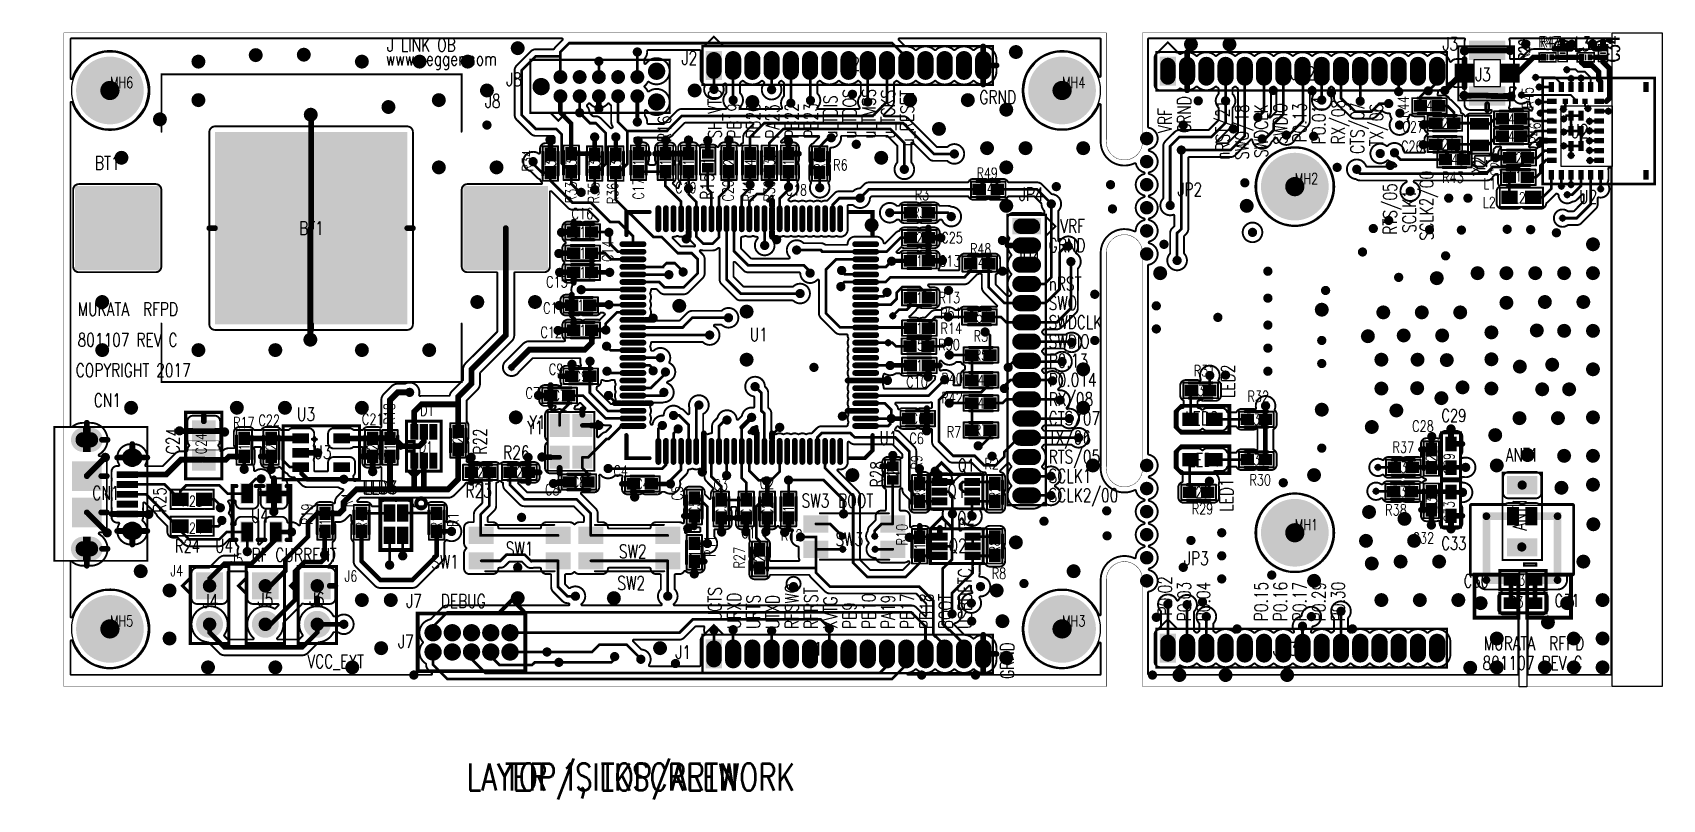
# Model space of a CAD drawing. Extents: x -0.08 to 4.16, y -0.29 to 1.7.
import ezdxf
from ezdxf.enums import TextEntityAlignment as Align

# ---------------------------------------------------------------- set-up
doc = ezdxf.new("R2010")
doc.units = 0
doc.header["$MEASUREMENT"] = 0
for name, pattern in [('KEEPOUT_00001000$0', [2, 1, 1]), ('KEEPOUT_00011110$0', [2, 1, 1]), ('SIG_0', [2, 1, 1]), ('SIG_1', [2, 1, 1]), ('SIG_10', [2, 1, 1]), ('SIG_11', [2, 1, 1]), ('SIG_12', [2, 1, 1]), ('SIG_13', [2, 1, 1]), ('SIG_14', [2, 1, 1]), ('SIG_15', [2, 1, 1]), ('SIG_16', [2, 1, 1]), ('SIG_17', [2, 1, 1]), ('SIG_18', [2, 1, 1]), ('SIG_19', [2, 1, 1]), ('SIG_2', [2, 1, 1]), ('SIG_20', [2, 1, 1]), ('SIG_21', [2, 1, 1]), ('SIG_22', [2, 1, 1]), ('SIG_23', [2, 1, 1]), ('SIG_24', [2, 1, 1]), ('SIG_25', [2, 1, 1]), ('SIG_26', [2, 1, 1]), ('SIG_27', [2, 1, 1]), ('SIG_28', [2, 1, 1]), ('SIG_29', [2, 1, 1]), ('SIG_3', [2, 1, 1]), ('SIG_30', [2, 1, 1]), ('SIG_31', [2, 1, 1]), ('SIG_32', [2, 1, 1]), ('SIG_33', [2, 1, 1]), ('SIG_34', [2, 1, 1]), ('SIG_35', [2, 1, 1]), ('SIG_36', [2, 1, 1]), ('SIG_37', [2, 1, 1]), ('SIG_38', [2, 1, 1]), ('SIG_39', [2, 1, 1]), ('SIG_4', [2, 1, 1]), ('SIG_40', [2, 1, 1]), ('SIG_41', [2, 1, 1]), ('SIG_42', [2, 1, 1]), ('SIG_43', [2, 1, 1]), ('SIG_44', [2, 1, 1]), ('SIG_45', [2, 1, 1]), ('SIG_46', [2, 1, 1]), ('SIG_47', [2, 1, 1]), ('SIG_48', [2, 1, 1]), ('SIG_49', [2, 1, 1]), ('SIG_5', [2, 1, 1]), ('SIG_50', [2, 1, 1]), ('SIG_51', [2, 1, 1]), ('SIG_52', [2, 1, 1]), ('SIG_53', [2, 1, 1]), ('SIG_54', [2, 1, 1]), ('SIG_55', [2, 1, 1]), ('SIG_56', [2, 1, 1]), ('SIG_57', [2, 1, 1]), ('SIG_58', [2, 1, 1]), ('SIG_59', [2, 1, 1]), ('SIG_6', [2, 1, 1]), ('SIG_60', [2, 1, 1]), ('SIG_61', [2, 1, 1]), ('SIG_62', [2, 1, 1]), ('SIG_63', [2, 1, 1]), ('SIG_64', [2, 1, 1]), ('SIG_65', [2, 1, 1]), ('SIG_66', [2, 1, 1]), ('SIG_67', [2, 1, 1]), ('SIG_68', [2, 1, 1]), ('SIG_69', [2, 1, 1]), ('SIG_7', [2, 1, 1]), ('SIG_70', [2, 1, 1]), ('SIG_71', [2, 1, 1]), ('SIG_72', [2, 1, 1]), ('SIG_73', [2, 1, 1]), ('SIG_74', [2, 1, 1]), ('SIG_75', [2, 1, 1]), ('SIG_76', [2, 1, 1]), ('SIG_77', [2, 1, 1]), ('SIG_78', [2, 1, 1]), ('SIG_79', [2, 1, 1]), ('SIG_8', [2, 1, 1]), ('SIG_80', [2, 1, 1]), ('SIG_81', [2, 1, 1]), ('SIG_82', [2, 1, 1]), ('SIG_83', [2, 1, 1]), ('SIG_84', [2, 1, 1]), ('SIG_85', [2, 1, 1]), ('SIG_86', [2, 1, 1]), ('SIG_87', [2, 1, 1]), ('SIG_88', [2, 1, 1]), ('SIG_89', [2, 1, 1]), ('SIG_9', [2, 1, 1]), ('SIG_90', [2, 1, 1]), ('SIG_91', [2, 1, 1]), ('SIG_92', [2, 1, 1]), ('SIG_93', [2, 1, 1]), ('SIG_94', [2, 1, 1]), ('SIG_95', [2, 1, 1]), ('SIG_96', [2, 1, 1]), ('SIG_97', [2, 1, 1]), ('SIG_98', [2, 1, 1]), ('SIG_99', [2, 1, 1])]:
    doc.linetypes.add(name, pattern=pattern)
doc.layers.get('0').update_dxf_attribs({"linetype": 'CONTINUOUS'})
for name, color, linetype in [('BOARD_CUTOUT_00', 130, 'CONTINUOUS'), ('BOARD_OUTLINE_00', 130, 'CONTINUOUS'), ('COPPER_01', 34, 'CONTINUOUS'), ('DRIL_NPLTE_THRU_01', 34, 'CONTINUOUS'), ('DRIL_NPLTE_THRU_02', 136, 'CONTINUOUS'), ('DRIL_NPLTE_THRU_03', 136, 'CONTINUOUS'), ('DRIL_NPLTE_THRU_04', 146, 'CONTINUOUS'), ('DRIL_NPLTE_THRU_05', 106, 'CONTINUOUS'), ('DRIL_NPLTE_THRU_06', 253, 'CONTINUOUS'), ('DRIL_PLTE_THRU_01', 34, 'CONTINUOUS'), ('DRIL_PLTE_THRU_02', 136, 'CONTINUOUS'), ('DRIL_PLTE_THRU_03', 136, 'CONTINUOUS'), ('DRIL_PLTE_THRU_04', 146, 'CONTINUOUS'), ('DRIL_PLTE_THRU_05', 106, 'CONTINUOUS'), ('DRIL_PLTE_THRU_06', 253, 'CONTINUOUS'), ('DRIL_SYMBOL', 130, 'CONTINUOUS'), ('KEEPOUT_00', 1, 'CONTINUOUS'), ('KEEPOUT_01', 1, 'CONTINUOUS'), ('PADS_BOT', 255, 'CONTINUOUS'), ('PADS_INNER', 43, 'CONTINUOUS'), ('PADS_TOP', 43, 'CONTINUOUS'), ('PADS_XR_02', 4, 'CONTINUOUS'), ('PADS_XR_121', 2, 'CONTINUOUS'), ('PADS_XR_122', 2, 'CONTINUOUS'), ('PADS_XR_123', 2, 'CONTINUOUS'), ('PADS_XR_125', 4, 'CONTINUOUS'), ('PADS_XR_128', 2, 'CONTINUOUS'), ('PART_NAME_126', 16, 'CONTINUOUS'), ('PART_NAME_127', 1, 'CONTINUOUS'), ('PART_TOP_2DLINE_01', 2, 'CONTINUOUS'), ('PART_TOP_2DLINE_111', 255, 'CONTINUOUS'), ('PART_TOP_2DLINE_126', 16, 'CONTINUOUS'), ('PART_TOP_2DLINE_127', 1, 'CONTINUOUS'), ('POUR_OUTLINE_01', 34, 'CONTINUOUS'), ('POUR_PADTHERM_01', 34, 'CONTINUOUS'), ('POUR_VIATHERM_01', 34, 'CONTINUOUS'), ('POUR_VOID_01', 34, 'CONTINUOUS'), ('TEXT_01', 2, 'CONTINUOUS'), ('TEXT_126', 231, 'CONTINUOUS'), ('TRACE_01', 34, 'CONTINUOUS'), ('VIAPTS', 2, 'CONTINUOUS')]:
    doc.layers.add(name, color=color, linetype=linetype)
doc.styles.add('W0$004', font='simplex', dxfattribs={"width": 0.75})
doc.styles.add('W0$005', font='simplex', dxfattribs={"width": 0.75})
doc.styles.add('W0$006', font='simplex', dxfattribs={"width": 0.75})

msp = doc.modelspace()

# ---------------------------------------------------------------- texts
at = {"layer": 'TEXT_01', "style": 'W0$006', "width": 0.75}
msp.add_text('LAYER 1, TOP/ARTWORK', height=0.07, dxfattribs=at).set_placement((1.047, -0.27))
at = {"layer": 'TEXT_126', "width": 0.75}
for s, height, style, p in [('J LINK OB', 0.035, 'W0$005', (0.84, 1.651)), ('www.segger.com', 0.035, 'W0$005', (0.837, 1.615)), ('GRND', 0.035, 'W0$005', (2.38, 1.515)), ('VRF', 0.035, 'W0$005', (2.59, 1.18)), ('GRND', 0.035, 'W0$005', (2.56, 1.13)), ('nRST', 0.035, 'W0$005', (2.56, 1.03)), ('MURATA  RFPD', 0.035, 'W0$005', (0.036, 0.964)), ('SWO', 0.035, 'W0$005', (2.56, 0.98)), ('SWDCLK', 0.035, 'W0$005', (2.56, 0.93)), ('801107 REV C', 0.035, 'W0$005', (0.036, 0.884)), ('SWDIO', 0.035, 'W0$005', (2.56, 0.88)), ('P0.13', 0.035, 'W0$005', (2.56, 0.83)), ('COPYRIGHT 2017', 0.035, 'W0$005', (0.031, 0.805)), ('P0.014', 0.035, 'W0$005', (2.56, 0.78)), ('RX/08', 0.035, 'W0$005', (2.56, 0.73)), ('CTS/07', 0.035, 'W0$005', (2.56, 0.68)), ('TX/06', 0.035, 'W0$005', (2.56, 0.63)), ('RTS/05', 0.035, 'W0$005', (2.56, 0.58)), ('SCLK1', 0.035, 'W0$005', (2.56, 0.53)), ('SCLK2/00', 0.035, 'W0$005', (2.56, 0.48)), ('BOOT', 0.035, 'W0$005', (2.013, 0.466)), ('RF CURRENT', 0.035, 'W0$005', (0.488, 0.325)), ('DEBUG', 0.035, 'W0$005', (0.98, 0.205)), ('MURATA  RFPD', 0.035, 'W0$005', (3.691, 0.095)), ('VCC_EXT', 0.035, 'W0$005', (0.633, 0.048)), ('801107 REV C', 0.035, 'W0$005', (3.688, 0.044)), ('TOP/SILKSCREEN', 0.07, 'W0$006', (1.147, -0.27)), ('TOP/SILKSCREEN', 0.07, 'W0$006', (1.147, -0.27))]:
    msp.add_text(s, height=height, dxfattribs=dict(at, style=style)).set_placement(p)
at = {"layer": 'TEXT_126', "style": 'W0$005', "width": 0.75}
for s, p in [('SH_VTG', (1.71, 1.425)), ('u_TDIS', (2.01, 1.425)), ('u_TDOS', (2.06, 1.425)), ('u_TMSS', (2.11, 1.425)), ('u_TCKS', (2.16, 1.425)), ('u_RESET', (2.21, 1.405)), ('GRND', (2.93, 1.44)), ('P0.014', (3.28, 1.41)), ('PB19', (1.76, 1.425)), ('PB20', (1.81, 1.425)), ('PA23', (1.86, 1.425)), ('PB22', (1.91, 1.425)), ('PB23', (1.96, 1.425)), ('VRF', (2.88, 1.44)), ('nRST/21', (3.03, 1.37)), ('SWO/18', (3.08, 1.37)), ('SWDCLK', (3.13, 1.375)), ('SWDIO', (3.18, 1.41)), ('P0.13', (3.23, 1.415)), ('RX/08', (3.33, 1.41)), ('CTS/07', (3.38, 1.385)), ('TX/06', (3.43, 1.405)), ('SCLK2/00', (3.56, 1.16)), ('RTS/05', (3.465, 1.175)), ('SCLK1', (3.515, 1.18)), ('USBDETC', (2.36, 0.15)), ('UCTS', (1.71, 0.17)), ('RFSWO', (1.91, 0.15)), ('RFRST', (1.96, 0.15)), ('P0.02', (2.88, 0.185)), ('P0.03', (2.93, 0.17)), ('P0.04', (2.98, 0.17)), ('P0.15', (3.13, 0.17)), ('P0.16', (3.18, 0.17)), ('P0.17', (3.23, 0.17)), ('P0.29', (3.28, 0.17)), ('P0.30', (3.33, 0.17)), ('URXD', (1.76, 0.15)), ('URTS', (1.81, 0.15)), ('UTXD', (1.86, 0.15)), ('XVTG', (2.01, 0.15)), ('PB9', (2.06, 0.15)), ('PB10', (2.11, 0.15)), ('PA19', (2.16, 0.15)), ('PB17', (2.21, 0.15)), ('PB18', (2.26, 0.15)), ('BOOT', (2.31, 0.15)), ('GRND', (2.47, 0.02))]:
    msp.add_text(s, height=0.035, rotation=90, dxfattribs=at).set_placement(p)

# ---------------------------------------------------------------- blocks, each defined once
blk = doc.blocks.new('SMOOTH_0$001')
at = {"const_width": 0.0005}
blk.add_lwpolyline([(-0.00025, 0, 1), (0.00025, 0, 1)], format="xyb", close=True, dxfattribs=at)
blk = doc.blocks.new('BOARD_89')
at = {"layer": 'BOARD_CUTOUT_00', "const_width": 0.001}
blk.add_lwpolyline([(2.71, 1.128, -0.414214), (2.757, 1.175, -0.414214), (2.804, 1.128), (2.804, 0.5663, -0.917938), (2.7107, 0.5583, -0.060287), (2.71, 0.572)], format="xyb", close=True, dxfattribs=at)
at = {"layer": 'BOARD_OUTLINE_00', "const_width": 0.001}
blk.add_lwpolyline([(0, 0), (2.71, 0), (2.71, 0.278, -1), (2.804, 0.278), (2.804, 0), (4.155, 0), (4.155, 1.7), (2.804, 1.7), (2.804, 1.4163, -0.917938), (2.7107, 1.4083, -0.060287), (2.71, 1.422), (2.71, 1.7), (0, 1.7)], format="xyb", close=True, dxfattribs=at)
at = {"layer": 'BOARD_CUTOUT_00'}
for p in [(2.757, 1.175), (2.71, 1.128)]:
    blk.add_blockref('SMOOTH_0$001', p, dxfattribs=at)
at = {"layer": 'BOARD_OUTLINE_00'}
for p in [(2.71, 0.278), (0, 0), (2.71, 0)]:
    blk.add_blockref('SMOOTH_0$001', p, dxfattribs=at)
blk = doc.blocks.new('SMOOTH_0$01')
at = {"const_width": 0.005}
blk.add_lwpolyline([(-0.0025, 0, 1), (0.0025, 0, 1)], format="xyb", close=True, dxfattribs=at)
blk = doc.blocks.new('COPPER_118')
at = {"layer": 'COPPER_01', "const_width": 0.01}
blk.add_lwpolyline([(0, 0), (0, 0.112), (0.114, 0.112), (0.114, 0)], close=True, dxfattribs=at)
at = {"layer": 'COPPER_01'}
for p in [(0, 0.112), (0.114, 0.112), (0, 0), (0.114, 0)]:
    blk.add_blockref('SMOOTH_0$01', p, dxfattribs=at)
blk = doc.blocks.new('COPPER_119')
at = {"layer": 'COPPER_01', "const_width": 0.01}
blk.add_lwpolyline([(0, 0), (0, 0.112), (0.114, 0.112), (0.114, 0)], close=True, dxfattribs=at)
at = {"layer": 'COPPER_01'}
for p in [(0, 0.112), (0.114, 0.112), (0, 0), (0.114, 0)]:
    blk.add_blockref('SMOOTH_0$01', p, dxfattribs=at)
blk = doc.blocks.new('POUR_OUTLINE_2045')
at = {"layer": 'POUR_OUTLINE_01', "const_width": 0.005}
blk.add_lwpolyline([(17.8708, 6.996, 0.325445), (17.8703, 6.9989, -0.187129), (17.8635, 7.0136, 0.396734), (17.861, 7.016), (17.8576, 7.016, 0.17066), (17.8561, 7.0154, -0.955558), (17.8264, 7.0492, 0.674849), (17.8247, 7.0535), (17.8145, 7.0535, 0.414214), (17.812, 7.051), (17.812, 7.0089, -0.14084), (17.8098, 7.0012, 0.504287), (17.8113, 6.9975, -0.065444), (17.8148, 6.9961, 0.267944), (17.8172, 6.9961, -0.131651), (17.8245, 6.998), (17.8545, 6.998, -0.22069), (17.8656, 6.9929, 0.577113), (17.8698, 6.9936, -0.028153)], format="xyb", close=True, dxfattribs=at)
blk = doc.blocks.new('POUR_OUTLINE_2044')
at = {"layer": 'POUR_OUTLINE_01', "const_width": 0.005}
blk.add_lwpolyline([(17.8936, 6.9042, 0.295981), (17.8948, 6.9066, -0.032569), (17.8946, 6.9085), (17.8946, 6.9195, 0.414214), (17.8921, 6.922), (17.8885, 6.922, 0.198912), (17.8867, 6.9213), (17.8797, 6.9143, -0.159786), (17.8697, 6.9092, 0.257982), (17.8678, 6.9077, -0.140488), (17.8627, 6.9016, 0.736169), (17.8641, 6.897), (17.8735, 6.897, -0.136156), (17.881, 6.8949, 0.344395), (17.884, 6.8953), (17.8903, 6.9015, -0.058927)], format="xyb", close=True, dxfattribs=at)
blk = doc.blocks.new('POUR_OUTLINE_2043')
at = {"layer": 'POUR_OUTLINE_01', "const_width": 0.005}
blk.add_lwpolyline([(16.6769, 6.1632, 0.869999), (16.6747, 6.1677, -0.270854), (16.6496, 6.1733, 0.189554), (16.6479, 6.174), (16.6018, 6.174, 0.250971), (16.5997, 6.1729, -0.038681), (16.5964, 6.1687, 0.388942), (16.5964, 6.1653, -0.038681), (16.5997, 6.1611, 0.250971), (16.6018, 6.16), (16.6719, 6.16, 0.189554), (16.6736, 6.1607, -0.04077)], format="xyb", close=True, dxfattribs=at)
blk = doc.blocks.new('POUR_VOID_2042')
at = {"layer": 'POUR_VOID_01', "const_width": 0.005}
blk.add_lwpolyline([(16.361, 6.7425, -1.836478), (16.3364, 6.7074, 0.305614), (16.334, 6.709), (16.3305, 6.709, 0.276983), (16.3283, 6.7077, -0.276982), (16.3155, 6.7), (16.2855, 6.7, -0.131651), (16.2782, 6.7019, 0.267944), (16.2758, 6.7019, -0.131651), (16.2685, 6.7), (16.2385, 6.7, -0.276982), (16.2257, 6.7077, 0.276983), (16.2235, 6.709), (16.2191, 6.709, 0.189554), (16.2174, 6.7083, -2.296198), (16.2174, 6.7457, 0.189554), (16.2191, 6.745), (16.2235, 6.745, 0.276983), (16.2257, 6.7463, -0.276982), (16.2385, 6.754), (16.2685, 6.754, -0.131651), (16.2758, 6.7521, 0.267944), (16.2782, 6.7521, -0.131651), (16.2855, 6.754), (16.3155, 6.754, -0.276982), (16.3283, 6.7463, 0.276983), (16.3305, 6.745), (16.3513, 6.745, -0.125966), (16.3599, 6.7428, 0.115996)], format="xyb", close=True, dxfattribs=at)
blk = doc.blocks.new('POUR_OUTLINE_2041')
at = {"layer": 'POUR_OUTLINE_01', "const_width": 0.005}
blk.add_lwpolyline([(16.602, 6.7267), (16.602, 6.7309, 0.189554), (16.6013, 6.7326, -0.189555), (16.5945, 6.75), (16.5945, 6.75, 0.198912), (16.5938, 6.7518), (16.5763, 6.7693, 0.198912), (16.5745, 6.77), (16.5095, 6.77, 0.276983), (16.5073, 6.7687, -0.276982), (16.4945, 6.761), (16.4645, 6.761, -0.131651), (16.4572, 6.7629, 0.267944), (16.4548, 6.7629, -0.131651), (16.4475, 6.761), (16.4175, 6.761, -0.276982), (16.4047, 6.7687, 0.276983), (16.4025, 6.77), (16.1542, 6.77, 0.198912), (16.1525, 6.7693), (16.1492, 6.766, 0.191947), (16.1485, 6.7643, -0.645664), (16.1056, 6.7463, 0.189554), (16.1039, 6.747), (16.0927, 6.747, 0.490309), (16.0903, 6.7439, -0.063251), (16.0909, 6.739), (16.0909, 6.684, -0.557723), (16.0627, 6.6666, 0.23637), (16.0604, 6.6666, -0.236369), (16.043, 6.6666, 0.23637), (16.0407, 6.6666, -0.236369), (16.0233, 6.6666, 0.23637), (16.021, 6.6666, -0.236369), (16.0036, 6.6666, 0.23637), (16.0013, 6.6666, -0.236369), (15.9839, 6.6666, 0.23637), (15.9816, 6.6666, -0.236369), (15.9642, 6.6666, 0.23637), (15.9619, 6.6666, -0.236369), (15.9445, 6.6666, 0.23637), (15.9422, 6.6666, -0.236369), (15.9248, 6.6666, 0.23637), (15.9225, 6.6666, -0.236369), (15.9051, 6.6666, 0.23637), (15.9028, 6.6666, -0.100468), (15.8953, 6.6645, 0.395681), (15.893, 6.662), (15.893, 6.6611, 0.189554), (15.8937, 6.6594, -2.296198), (15.8563, 6.6594, 0.189554), (15.857, 6.6611), (15.857, 6.662, 0.41155), (15.8545, 6.6645, -0.114273), (15.846, 6.6666, 0.23637), (15.8437, 6.6666, -0.236369), (15.8263, 6.6666, 0.23637), (15.824, 6.6666, -0.107369), (15.816, 6.6645, 0.403596), (15.8136, 6.662), (15.8136, 6.6352, 0.198912), (15.8143, 6.6335), (15.8391, 6.6087, 0.198912), (15.8408, 6.608), (15.9379, 6.608, 0.662767), (15.9397, 6.6122, -0.974783), (15.9754, 6.6487, 0.189554), (15.9771, 6.648), (16.0212, 6.648, -0.166407), (16.0323, 6.6442, 0.166407), (16.0338, 6.6437), (16.088, 6.6437, 0.403596), (16.0905, 6.6461, -0.403598), (16.11, 6.6649), (16.165, 6.6649, -0.359148), (16.1841, 6.6491, 0.600994), (16.1884, 6.6478), (16.2153, 6.6747, -0.138272), (16.2238, 6.6795, 0.224272), (16.2255, 6.6808, -0.28709), (16.2385, 6.689), (16.2685, 6.689, -0.131651), (16.2758, 6.6871, 0.267944), (16.2782, 6.6871, -0.131651), (16.2855, 6.689), (16.3155, 6.689, -0.414214), (16.33, 6.6745), (16.33, 6.6495, -0.414214), (16.3155, 6.635), (16.2855, 6.635, -0.131651), (16.2782, 6.6369, 0.267944), (16.2758, 6.6369, -0.131651), (16.2685, 6.635), (16.2385, 6.635, -0.134178), (16.2311, 6.637, 0.342226), (16.2281, 6.6366), (16.2182, 6.6268, 0.668179), (16.22, 6.6225), (16.2251, 6.6225, 0.230204), (16.2271, 6.6235, -0.230202), (16.2385, 6.629), (16.2685, 6.629, -0.131651), (16.2758, 6.6271, 0.267944), (16.2782, 6.6271, -0.131651), (16.2855, 6.629), (16.3155, 6.629, -0.414214), (16.33, 6.6145), (16.33, 6.5895, -0.158521), (16.3272, 6.581, 0.612985), (16.3292, 6.577), (16.3786, 6.577, 0.449186), (16.3811, 6.5798, -0.029485), (16.381, 6.5815), (16.381, 6.6065, -0.414214), (16.3955, 6.621), (16.4255, 6.621, -0.131651), (16.4328, 6.6191, 0.267944), (16.4352, 6.6191, -0.131651), (16.4425, 6.621), (16.4725, 6.621, -0.414214), (16.487, 6.6065), (16.487, 6.5815, -0.320694), (16.4772, 6.5678, 0.320694), (16.4755, 6.5654), (16.4755, 6.5415, 0.198912), (16.4762, 6.5397), (16.5047, 6.5112, 0.198912), (16.5065, 6.5105), (16.5105, 6.5105, 0.246638), (16.5126, 6.5116, -0.034595), (16.5156, 6.5153, 0.388942), (16.5156, 6.5187, -0.388943), (16.5156, 6.5653, 0.388942), (16.5156, 6.5687, -0.388943), (16.5156, 6.6153, 0.388942), (16.5156, 6.6187, -0.324649), (16.511, 6.659, 0.332005), (16.5106, 6.6619, -0.194507), (16.5065, 6.672), (16.5065, 6.712, -0.414214), (16.521, 6.7265), (16.591, 6.7265, -0.131647), (16.5982, 6.7246, 0.577342)], format="xyb", close=True, dxfattribs=at)
blk.add_blockref('POUR_VOID_2042', (0, 0))
blk = doc.blocks.new('POUR_OUTLINE_2040')
at = {"layer": 'POUR_OUTLINE_01', "const_width": 0.005}
blk.add_lwpolyline([(16.4761, 6.4823, 0.791591), (16.4787, 6.4864), (16.4448, 6.5203, -0.198912), (16.4395, 6.533), (16.4395, 6.5654, 0.320694), (16.4378, 6.5678, -0.04857), (16.4352, 6.5689, 0.267944), (16.4328, 6.5689, -0.095299), (16.4276, 6.5671, 0.215625), (16.4258, 6.566, -0.050169), (16.4236, 6.5632), (16.4069, 6.5464, -0.200769), (16.3941, 6.541), (16.3022, 6.541, 0.668179), (16.3005, 6.5367), (16.3035, 6.5337, 0.198912), (16.3052, 6.533), (16.3155, 6.533, -0.414214), (16.33, 6.5185), (16.33, 6.4935, -0.414214), (16.3155, 6.479), (16.2855, 6.479, -0.131651), (16.2782, 6.4809, 0.267944), (16.2758, 6.4809, -0.067287), (16.2722, 6.4795, 0.247373), (16.2704, 6.4779, -0.11031), (16.2662, 6.4713), (16.2572, 6.4623, -0.085194), (16.2523, 6.4588, 0.798847), (16.2533, 6.454), (16.2685, 6.454, -0.131651), (16.2758, 6.4521, 0.267944), (16.2782, 6.4521, -0.131651), (16.2855, 6.454), (16.2905, 6.454, 0.198912), (16.2923, 6.4547), (16.3063, 6.4687, -0.198912), (16.319, 6.474), (16.3329, 6.474, 0.189554), (16.3346, 6.4747, -0.39324), (16.3694, 6.4747, 0.189554), (16.3711, 6.474), (16.3795, 6.474, 0.276983), (16.3817, 6.4753, -0.276982), (16.3945, 6.483), (16.4245, 6.483, -0.131651), (16.4318, 6.4811, 0.267944), (16.4342, 6.4811, -0.131651), (16.4415, 6.483), (16.4715, 6.483, -0.080719)], format="xyb", close=True, dxfattribs=at)
blk = doc.blocks.new('POUR_OUTLINE_2039')
at = {"layer": 'POUR_OUTLINE_01', "const_width": 0.005}
blk.add_lwpolyline([(16.3184, 6.2998, 0.505812), (16.3159, 6.303, -0.007724), (16.3155, 6.303), (16.2855, 6.303, -0.131651), (16.2782, 6.3049, 0.267944), (16.2758, 6.3049, -0.131651), (16.2685, 6.303), (16.2385, 6.303, -0.230202), (16.2271, 6.3085, 0.230204), (16.2251, 6.3095), (16.217, 6.3095, 0.152896), (16.2155, 6.3091, -0.295573), (16.1878, 6.3082, 0.516971), (16.1841, 6.3065, -0.064909), (16.1824, 6.3018, 0.23637), (16.1824, 6.2995, -0.236369), (16.1824, 6.2821, 0.23637), (16.1824, 6.2798, -0.107369), (16.1845, 6.2718, 0.403596), (16.187, 6.2694), (16.2925, 6.2694, 0.198912), (16.2943, 6.2701), (16.3168, 6.2927, 0.185687), (16.3175, 6.2943, -0.055166)], format="xyb", close=True, dxfattribs=at)
blk = doc.blocks.new('POUR_OUTLINE_2038')
at = {"layer": 'POUR_OUTLINE_01', "const_width": 0.005}
blk.add_lwpolyline([(16.31, 6.2215), (16.31, 6.232, 0.512195), (16.3067, 6.2343, -0.080832), (16.301, 6.2334), (16.2168, 6.2334, 0.668179), (16.215, 6.2291), (16.2167, 6.2274, -0.156647), (16.2218, 6.2176, 0.564592), (16.2257, 6.2161, -0.163682), (16.2345, 6.219), (16.2645, 6.219, -0.131651), (16.2718, 6.2171, 0.267944), (16.2742, 6.2171, -0.131651), (16.2815, 6.219), (16.3075, 6.219, 0.414214)], format="xyb", close=True, dxfattribs=at)
blk = doc.blocks.new('POUR_OUTLINE_2037')
at = {"layer": 'POUR_OUTLINE_01', "const_width": 0.005}
blk.add_lwpolyline([(16.3955, 6.3206), (16.3955, 6.3284, 0.320694), (16.3938, 6.3308, -0.190082), (16.3857, 6.3377, 0.276983), (16.3835, 6.339), (16.3741, 6.339, 0.189554), (16.3724, 6.3383, -0.447346), (16.3345, 6.3418, 0.723025), (16.33, 6.3403), (16.33, 6.319, 0.531842), (16.3334, 6.3166, -0.690741), (16.3658, 6.2816, 0.557244), (16.3681, 6.278), (16.3815, 6.278, 0.414214), (16.384, 6.2805), (16.384, 6.3045, -0.320694), (16.3938, 6.3182, 0.320694)], format="xyb", close=True, dxfattribs=at)
blk = doc.blocks.new('POUR_OUTLINE_2036')
at = {"layer": 'POUR_OUTLINE_01', "const_width": 0.005}
blk.add_lwpolyline([(16.4494, 6.0479, 0.639026), (16.4475, 6.052), (16.4458, 6.052, -0.076095), (16.4404, 6.0528, 0.109993), (16.4393, 6.0529, 0.109993), (16.4384, 6.0536, -0.091604), (16.433, 6.0573), (16.414, 6.0763, 0.198912), (16.4123, 6.077), (16.3648, 6.077, -0.198912), (16.352, 6.0823), (16.3153, 6.119, -0.198912), (16.31, 6.1318), (16.31, 6.1625, 0.414214), (16.3075, 6.165), (16.2815, 6.165, -0.131651), (16.2742, 6.1669, 0.267944), (16.2718, 6.1669, -0.131651), (16.2645, 6.165), (16.2345, 6.165, -0.230202), (16.2231, 6.1705, 0.230204), (16.2211, 6.1715), (16.22, 6.1715, 0.152896), (16.2185, 6.1711, -0.002458), (16.2183, 6.1709, 0.128386), (16.2175, 6.17, -0.080774), (16.2141, 6.1653), (16.2141, 6.1652, 0.640618), (16.2156, 6.1609, -0.178926), (16.227, 6.1557), (16.2637, 6.119, -0.198912), (16.269, 6.1063), (16.269, 6.0555, 0.414214), (16.2715, 6.053), (16.2905, 6.053, -0.213604), (16.3013, 6.0482, 0.351833), (16.3044, 6.0476, -0.128569), (16.3115, 6.0495), (16.3475, 6.0495, -0.414214), (16.362, 6.035), (16.362, 6.0288, 0.798847), (16.3668, 6.0278, -0.085194), (16.3703, 6.0327), (16.3773, 6.0397, -0.124052), (16.3848, 6.0442, 0.132103), (16.3859, 6.0449, -0.20716), (16.3965, 6.0495), (16.4325, 6.0495, -0.073083), (16.4367, 6.0489, 0.106963), (16.4377, 6.0488, 0.106962), (16.4386, 6.0482, -0.078337), (16.4423, 6.0457, 0.188354), (16.444, 6.045), (16.4461, 6.045, 0.258775), (16.4482, 6.0462, -0.036461)], format="xyb", close=True, dxfattribs=at)
blk = doc.blocks.new('POUR_OUTLINE_2035')
at = {"layer": 'POUR_OUTLINE_01', "const_width": 0.005}
blk.add_lwpolyline([(16.345, 5.91), (16.345, 5.9249, 0.189554), (16.3443, 5.9266, -0.265773), (16.3386, 5.9513, 0.501859), (16.3362, 5.9545), (16.3115, 5.9545, -0.09334), (16.3062, 5.9555, 0.373724), (16.3031, 5.9544, -0.270934), (16.2905, 5.947), (16.2655, 5.947, -0.414214), (16.251, 5.9615), (16.251, 5.9803, 0.198912), (16.2503, 5.982), (16.2383, 5.994, -0.198912), (16.233, 6.0068), (16.233, 6.0082, 0.605676), (16.2291, 6.0103, -0.034303), (16.2274, 6.0092, 0.28226), (16.226, 6.007), (16.226, 5.955, 0.414214), (16.2285, 5.9525), (16.238, 5.9525, -0.414214), (16.2525, 5.938), (16.2525, 5.9119, 0.625739), (16.2565, 5.9099, -0.167984), (16.2655, 5.913), (16.2905, 5.913, -0.248723), (16.3025, 5.9066, 0.382194), (16.3057, 5.9058, -0.121885), (16.3125, 5.9075), (16.3425, 5.9075, 0.414214)], format="xyb", close=True, dxfattribs=at)
blk = doc.blocks.new('POUR_VOID_2034')
at = {"layer": 'POUR_VOID_01', "const_width": 0.005}
blk.add_lwpolyline([(15.9501, 5.7805, -365.175826), (15.9499, 5.7805, 0.013976), (15.95, 5.7805, 0.013976)], format="xyb", close=True, dxfattribs=at)
blk = doc.blocks.new('POUR_OUTLINE_2033')
at = {"layer": 'POUR_OUTLINE_01', "const_width": 0.005}
blk.add_lwpolyline([(16.295, 5.6807), (16.295, 5.7098, 0.198912), (16.2943, 5.7115), (16.2695, 5.7363, 0.198912), (16.2678, 5.737), (16.0448, 5.737, -0.198912), (16.032, 5.7423), (15.9953, 5.779, -0.086315), (15.9917, 5.7841, 0.29021), (15.9895, 5.7855), (15.9502, 5.7855, 0.015347), (15.95, 5.7855, 0.015347), (15.9498, 5.7855), (15.8906, 5.7855, 0.320694), (15.8882, 5.7838, -0.320694), (15.8745, 5.774), (15.8495, 5.774, -0.414214), (15.835, 5.7885), (15.835, 5.8185, -0.131651), (15.8369, 5.8258, 0.267944), (15.8369, 5.8282, -0.131651), (15.835, 5.8355), (15.835, 5.8655, -0.12046), (15.8366, 5.8722, 0.232954), (15.8367, 5.8744, -0.109422), (15.835, 5.882), (15.835, 5.9015, 0.414214), (15.8325, 5.904), (15.8145, 5.904, -0.414214), (15.8, 5.9185), (15.8, 5.9485, -0.131651), (15.8019, 5.9558, 0.267944), (15.8019, 5.9582, -0.04857), (15.8008, 5.9608, 0.320694), (15.7984, 5.9625), (15.7906, 5.9625, 0.320694), (15.7882, 5.9608, -0.04857), (15.7871, 5.9582, 0.267944), (15.7871, 5.9558, -0.131651), (15.789, 5.9485), (15.789, 5.9185, -0.414214), (15.7745, 5.904), (15.7495, 5.904, -0.044375), (15.7469, 5.9042, 0.467175), (15.744, 5.9018), (15.744, 5.8861, 0.189554), (15.7447, 5.8844, -0.720851), (15.7215, 5.8419, 0.540822), (15.7186, 5.8389, -0.058588), (15.719, 5.8355), (15.719, 5.8055, -0.414214), (15.7045, 5.791), (15.6795, 5.791, -0.195763), (15.6694, 5.7951, 0.485885), (15.6655, 5.7946, -0.264925), (15.653, 5.7875), (15.6435, 5.7875, 0.414214), (15.641, 5.785), (15.641, 5.7491, 0.189554), (15.6417, 5.7474, -0.430121), (15.6393, 5.7104, 0.701251), (15.6409, 5.706), (16.2563, 5.706, -0.198912), (16.269, 5.7007), (16.2907, 5.679, 0.668179)], format="xyb", close=True, dxfattribs=at)
blk.add_blockref('POUR_VOID_2034', (0, 0))
blk = doc.blocks.new('POUR_OUTLINE_2032')
at = {"layer": 'POUR_OUTLINE_01', "const_width": 0.005}
blk.add_lwpolyline([(15.7181, 5.6286, 0.431552), (15.7196, 5.632, -0.170354), (15.7184, 5.6488, 0.496056), (15.716, 5.652), (15.6967, 5.652, 0.198912), (15.695, 5.6513), (15.666, 5.6223, -0.198912), (15.6532, 5.617), (15.5347, 5.617, 0.668179), (15.533, 5.6127), (15.5536, 5.5921, 0.17726), (15.5551, 5.5914, -0.5705), (15.5742, 5.5519, 0.598558), (15.5763, 5.548), (15.706, 5.548, 0.414214), (15.7085, 5.5505), (15.7085, 5.615, -0.316432)], format="xyb", close=True, dxfattribs=at)
blk = doc.blocks.new('POUR_OUTLINE_2031')
at = {"layer": 'POUR_OUTLINE_01', "const_width": 0.005}
blk.add_lwpolyline([(16.0926, 6.398, 0.23637), (16.0926, 6.4003, -0.11082), (16.0905, 6.4086, 0.407568), (16.088, 6.411), (16.071, 6.411, -0.198912), (16.0583, 6.4163), (16.0213, 6.4533, -0.198912), (16.016, 6.466), (16.016, 6.5509, 0.681291), (16.0117, 6.5526, -0.674773), (15.9675, 6.5695, 0.408989), (15.965, 6.572), (15.8323, 6.572, -0.198912), (15.8196, 6.5773), (15.7982, 6.5987, 0.668179), (15.7939, 6.597), (15.7939, 6.5622, 0.198912), (15.7946, 6.5605), (15.8194, 6.5357, 0.198912), (15.8211, 6.535), (15.9479, 6.535, 0.189554), (15.9496, 6.5357, -2.296198), (15.9496, 6.4983, 0.189554), (15.9479, 6.499), (15.8126, 6.499, -0.198912), (15.7999, 6.5043), (15.7632, 6.541, -0.198912), (15.7579, 6.5537), (15.7579, 6.6334, 0.668179), (15.7536, 6.6352), (15.7527, 6.6343, -0.198912), (15.74, 6.629), (15.7151, 6.629, -0.079211), (15.7095, 6.6299, 0.789157), (15.707, 6.6257), (15.7137, 6.619, -0.198912), (15.719, 6.6063), (15.719, 6.5697, -0.198912), (15.7137, 6.557), (15.677, 6.5203, -0.198912), (15.6642, 6.515), (15.6148, 6.515, -0.198912), (15.602, 6.5203), (15.594, 6.5283, 0.198912), (15.5923, 6.529), (15.582, 6.529, 0.404919), (15.5795, 6.5266, -0.108519), (15.5774, 6.5185, 0.23637), (15.5774, 6.5162, -0.236369), (15.5774, 6.4988, 0.23637), (15.5774, 6.4965, -0.236369), (15.5774, 6.4791, 0.23637), (15.5774, 6.4768, -0.236369), (15.5774, 6.4594, 0.23637), (15.5774, 6.4571, -0.107369), (15.5795, 6.4491, 0.403596), (15.582, 6.4467), (15.653, 6.4467, 0.198912), (15.6547, 6.4474), (15.674, 6.4667, -0.198912), (15.6867, 6.472), (15.7619, 6.472, 0.189554), (15.7636, 6.4727, -2.296198), (15.7636, 6.4353, 0.189554), (15.7619, 6.436), (15.7456, 6.436, 0.774585), (15.7443, 6.4313, -1.130064), (15.7146, 6.3903, 0.189554), (15.7129, 6.391), (15.582, 6.391, 0.403596), (15.5795, 6.3886, -0.107369), (15.5774, 6.3806, 0.23637), (15.5774, 6.3783, -0.106218), (15.5795, 6.3704, 0.402277), (15.582, 6.368), (15.5849, 6.368, 0.189554), (15.5866, 6.3687, -0.824526), (15.6271, 6.3392, 0.408617), (15.6283, 6.3359, -0.69871), (15.6232, 6.2883, 0.721794), (15.6228, 6.2835, -0.797408), (15.6144, 6.2345, 0.070558), (15.6137, 6.2344, -0.083949), (15.6077, 6.2334), (15.582, 6.2334, 0.403596), (15.5795, 6.231, -0.107369), (15.5774, 6.223, 0.23637), (15.5774, 6.2207, -0.236369), (15.5774, 6.2033, 0.23637), (15.5774, 6.201, -0.236369), (15.5774, 6.1836, 0.23637), (15.5774, 6.1813, -0.052933), (15.5789, 6.1775, 0.817779), (15.5838, 6.1777, -0.382711), (15.61, 6.1995, 0.404711), (15.6126, 6.2018, -0.639798), (15.6559, 6.2182, 0.138136), (15.6571, 6.2175, -0.140368), (15.6657, 6.2127), (15.6748, 6.2036, 0.668179), (15.6791, 6.2054), (15.6791, 6.2204, 0.082456), (15.679, 6.2212, -0.18899), (15.6796, 6.2343, 0.029076), (15.6797, 6.2346, -1.477658), (15.7164, 6.2047, 0.272351), (15.7151, 6.2025), (15.7151, 6.156, 0.403596), (15.7175, 6.1535, -0.107369), (15.7255, 6.1514, 0.23637), (15.7278, 6.1514, -0.107369), (15.7358, 6.1535, 0.403596), (15.7382, 6.156), (15.7382, 6.1723, -0.198912), (15.7435, 6.185), (15.7516, 6.1931, 0.134848), (15.7523, 6.1943, -0.830895), (15.8023, 6.191, 0.625914), (15.8066, 6.1896), (15.8152, 6.1982, 0.152897), (15.8159, 6.1995, -0.409211), (15.8451, 6.2202, 0.462318), (15.848, 6.2226), (15.848, 6.2474, 0.367686), (15.8459, 6.2498, -2.100106), (15.8755, 6.2762, 0.187144), (15.8762, 6.2745), (15.8787, 6.272, -0.198912), (15.884, 6.2592), (15.884, 6.2216, 0.198912), (15.8847, 6.2199), (15.8871, 6.2175, -0.198912), (15.8924, 6.2047), (15.8924, 6.156, 0.403596), (15.8948, 6.1535, -0.107369), (15.9028, 6.1514, 0.23637), (15.9051, 6.1514, -0.236369), (15.9225, 6.1514, 0.23637), (15.9248, 6.1514, -0.236369), (15.9422, 6.1514, 0.23637), (15.9445, 6.1514, -0.236369), (15.9619, 6.1514, 0.23637), (15.9642, 6.1514, -0.236369), (15.9816, 6.1514, 0.23637), (15.9839, 6.1514, -0.156122), (15.9956, 6.1533, 0.27522), (15.998, 6.1542, -0.033416), (15.9996, 6.156), (16.0103, 6.1667, -0.198912), (16.023, 6.172), (16.0881, 6.172, 0.389105), (16.0906, 6.1743, -0.094716), (16.0926, 6.1813, 0.23637), (16.0926, 6.1836, -0.236369), (16.0926, 6.201, 0.23637), (16.0926, 6.2033, -0.236369), (16.0926, 6.2207, 0.23637), (16.0926, 6.223, -0.236369), (16.0926, 6.2404, 0.23637), (16.0926, 6.2427, -0.236369), (16.0926, 6.2601, 0.23637), (16.0926, 6.2624, -0.236369), (16.0926, 6.2798, 0.23637), (16.0926, 6.2821, -0.236369), (16.0926, 6.2995, 0.23637), (16.0926, 6.3018, -0.236369), (16.0926, 6.3192, 0.23637), (16.0926, 6.3215, -0.236369), (16.0926, 6.3389, 0.23637), (16.0926, 6.3412, -0.236369), (16.0926, 6.3586, 0.23637), (16.0926, 6.3609, -0.236369), (16.0926, 6.3783, 0.23637), (16.0926, 6.3806, -0.236369)], format="xyb", close=True, dxfattribs=at)
blk = doc.blocks.new('POUR_OUTLINE_2030')
at = {"layer": 'POUR_OUTLINE_01', "const_width": 0.005}
blk.add_lwpolyline([(15.963, 5.8215, 0.566184), (15.9652, 5.8252, -0.1231), (15.9635, 5.832), (15.9635, 5.8569, 0.341997), (15.9616, 5.8593, -0.544106), (15.9481, 5.8999, 0.629011), (15.9461, 5.904), (15.9245, 5.904, -0.276978), (15.9117, 5.9117, 0.599987), (15.9073, 5.9117, -0.276978), (15.8945, 5.904), (15.8735, 5.904, 0.414214), (15.871, 5.9015), (15.871, 5.8905, 0.198912), (15.8717, 5.8887), (15.8747, 5.8857, -0.092211), (15.8785, 5.8803, 0.196848), (15.8798, 5.879, -0.30798), (15.889, 5.8655), (15.889, 5.8355, -0.131651), (15.8871, 5.8282, 0.267944), (15.8871, 5.8258, -0.04857), (15.8882, 5.8232, 0.320694), (15.8906, 5.8215)], format="xyb", close=True, dxfattribs=at)
blk = doc.blocks.new('POUR_OUTLINE_2029')
at = {"layer": 'POUR_OUTLINE_01', "const_width": 0.005}
blk.add_lwpolyline([(16.2509, 5.8151, 0.271534), (16.2515, 5.8176, -0.028953), (16.2512, 5.8192, 0.577004), (16.2471, 5.8207, -0.172157), (16.238, 5.8175), (16.178, 5.8175, -0.329263), (16.1641, 5.8277, 0.326509), (16.1618, 5.8295, -0.640829), (16.1451, 5.8668, 0.392561), (16.145, 5.8702, -0.361381), (16.1426, 5.8989, 0.149678), (16.143, 5.9003, -0.194952), (16.1483, 5.9127), (16.1628, 5.9272, 0.198912), (16.1635, 5.929), (16.1635, 5.938, -0.414214), (16.178, 5.9525), (16.1875, 5.9525, 0.414214), (16.19, 5.955), (16.19, 6.007, 0.28226), (16.1886, 6.0092, -0.282261), (16.1807, 6.0222), (16.1807, 6.0418, -0.125777), (16.1825, 6.0488, 0.255595), (16.1825, 6.0512, -0.125777), (16.1807, 6.0582), (16.1807, 6.0778, -0.414214), (16.1952, 6.0923), (16.2208, 6.0923, -0.153063), (16.2291, 6.0897, 0.605676), (16.233, 6.0918), (16.233, 6.0978, 0.198912), (16.2323, 6.0995), (16.2075, 6.1243, 0.198912), (16.2058, 6.125), (16.1088, 6.125, -0.198912), (16.096, 6.1303), (16.0952, 6.1311, 0.668179), (16.0909, 6.1294), (16.0909, 6.079, -0.482774), (16.067, 6.06, 0.754101), (16.0647, 6.0558), (16.1177, 6.0027, -0.198912), (16.123, 5.99), (16.123, 5.8252, 0.198912), (16.1237, 5.8235), (16.1485, 5.7987, 0.198912), (16.1502, 5.798), (16.2328, 5.798, 0.198912), (16.2345, 5.7987)], format="xyb", close=True, dxfattribs=at)
blk = doc.blocks.new('POUR_OUTLINE_2028')
at = {"layer": 'POUR_OUTLINE_01', "const_width": 0.005}
blk.add_lwpolyline([(15.7409, 6.0071, 0.457786), (15.7411, 6.0109), (15.7238, 6.0283, -0.198912), (15.7185, 6.041), (15.7185, 6.057, 0.403596), (15.7161, 6.0595, -0.107369), (15.7081, 6.0616, 0.23637), (15.7058, 6.0616, -0.236369), (15.6884, 6.0616, 0.23637), (15.6861, 6.0616, -0.108218), (15.678, 6.0595, 0.380084), (15.6756, 6.0572, -0.176939), (15.6704, 6.046), (15.6553, 6.0309, 0.266833), (15.6547, 6.0285, -0.697178), (15.6155, 6.0011, 0.152896), (15.614, 6.0015), (15.6089, 6.0015, 0.230204), (15.6069, 6.0005, -0.230202), (15.5955, 5.995), (15.5655, 5.995, -0.131651), (15.5582, 5.9969, 0.267944), (15.5558, 5.9969, -0.131651), (15.5485, 5.995), (15.5185, 5.995, -0.414214), (15.504, 6.0095), (15.504, 6.0345, -0.106492), (15.5053, 6.0405, 0.544735), (15.503, 6.044), (15.4871, 6.044, 0.189554), (15.4854, 6.0433, -0.421415), (15.4489, 6.0451, 0.780297), (15.4446, 6.0429, -0.05848), (15.445, 6.0395), (15.445, 6.0145, -0.414214), (15.4305, 6), (15.4005, 6, -0.012625), (15.3998, 6, 0.713988), (15.398, 5.9956, -0.018383), (15.399, 5.9947), (15.4357, 5.958, -0.198912), (15.441, 5.9452), (15.441, 5.925, 0.414214), (15.4435, 5.9225), (15.453, 5.9225, -0.405621), (15.4675, 5.9084, 0.405619), (15.47, 5.906), (15.576, 5.906, 0.405619), (15.5785, 5.9084, -0.405621), (15.593, 5.9225), (15.653, 5.9225, -0.150445), (15.6612, 5.92, 0.631523), (15.6651, 5.9223, -0.021253), (15.665, 5.9235), (15.665, 5.9535, -0.131651), (15.6669, 5.9608, 0.267944), (15.6669, 5.9632, -0.131651), (15.665, 5.9705), (15.665, 6.0005, -0.414214), (15.6795, 6.015), (15.7045, 6.015, -0.414214), (15.719, 6.0005), (15.719, 5.9962, 0.198912), (15.7197, 5.9945), (15.7307, 5.9835, 0.668179), (15.735, 5.9852), (15.735, 5.9955, -0.23727)], format="xyb", close=True, dxfattribs=at)
blk = doc.blocks.new('POUR_OUTLINE_2027')
at = {"layer": 'POUR_OUTLINE_01', "const_width": 0.005}
blk.add_lwpolyline([(15.8564, 6.156), (15.8564, 6.1701, 0.562508), (15.8527, 6.1724, -0.07521), (15.8455, 6.1699, 0.152897), (15.8442, 6.1692), (15.834, 6.159, 0.198912), (15.8333, 6.1573), (15.8333, 6.156, 0.403596), (15.8357, 6.1535, -0.107369), (15.8437, 6.1514, 0.23637), (15.846, 6.1514, -0.107369), (15.854, 6.1535, 0.403596)], format="xyb", close=True, dxfattribs=at)
blk = doc.blocks.new('POUR_OUTLINE_2026')
at = {"layer": 'POUR_OUTLINE_01', "const_width": 0.005}
blk.add_lwpolyline([(15.6051, 5.706, 0.701251), (15.6067, 5.7104, -0.430121), (15.6043, 5.7474, 0.189554), (15.605, 5.7491), (15.605, 5.785, 0.414214), (15.6025, 5.7875), (15.593, 5.7875, -0.405621), (15.5785, 5.8016, 0.405619), (15.576, 5.804), (15.47, 5.804, 0.405619), (15.4675, 5.8016, -0.405621), (15.453, 5.7875), (15.393, 5.7875, -0.209509), (15.3823, 5.7922, 0.438257), (15.3787, 5.7922, -0.209509), (15.368, 5.7875), (15.3585, 5.7875, 0.414214), (15.356, 5.785), (15.356, 5.7625, 0.198912), (15.3567, 5.7607), (15.3658, 5.7516, 0.35587), (15.369, 5.7513, -0.94497), (15.3993, 5.7104, 0.701251), (15.4009, 5.706)], format="xyb", close=True, dxfattribs=at)
blk = doc.blocks.new('POUR_OUTLINE_2025')
at = {"layer": 'POUR_OUTLINE_01', "const_width": 0.005}
blk.add_lwpolyline([(15.708, 5.8995), (15.708, 5.9065, 0.431557), (15.7054, 5.909, -0.014712), (15.7045, 5.909), (15.6795, 5.909, -0.150445), (15.6713, 5.9115, 0.631523), (15.6674, 5.9092, -0.021253), (15.6675, 5.908), (15.6675, 5.8966, 0.6007), (15.6714, 5.8945, -0.149331), (15.6795, 5.897), (15.7045, 5.897, -0.014712), (15.7054, 5.897, 0.431557)], format="xyb", close=True, dxfattribs=at)
blk = doc.blocks.new('POUR_OUTLINE_2024')
at = {"layer": 'POUR_OUTLINE_01', "const_width": 0.005}
blk.add_lwpolyline([(15.405, 5.925), (15.405, 5.9368, 0.198912), (15.4043, 5.9385), (15.3795, 5.9633, 0.198912), (15.3778, 5.964), (15.25, 5.964, -0.198912), (15.2373, 5.9693), (15.2003, 6.0063, -0.198912), (15.195, 6.019), (15.195, 6.0236, 0.312099), (15.1934, 6.0259, -0.106129), (15.1883, 6.0292, 0.413192), (15.1847, 6.0292, -0.121877), (15.1788, 6.0256, 0.329241), (15.177, 6.0233), (15.177, 5.965, -0.198912), (15.1717, 5.9523), (15.1557, 5.9363, 0.198912), (15.155, 5.9345), (15.155, 5.925, 0.414214), (15.1575, 5.9225), (15.168, 5.9225, -0.405621), (15.1825, 5.9084, 0.405619), (15.185, 5.906), (15.291, 5.906, 0.405619), (15.2935, 5.9084, -0.405621), (15.308, 5.9225), (15.368, 5.9225, -0.209509), (15.3787, 5.9178, 0.438257), (15.3823, 5.9178, -0.209509), (15.393, 5.9225), (15.4025, 5.9225, 0.414214)], format="xyb", close=True, dxfattribs=at)
blk = doc.blocks.new('POUR_VOID_2023')
at = {"layer": 'POUR_VOID_01', "const_width": 0.005}
blk.add_lwpolyline([(14.3065, 6.787), (14.3065, 6.587, -0.414214), (14.292, 6.5725), (14.092, 6.5725, -0.414214), (14.0775, 6.587), (14.0775, 6.787, -0.414214), (14.092, 6.8015), (14.292, 6.8015, -0.414214)], format="xyb", close=True, dxfattribs=at)
blk = doc.blocks.new('POUR_VOID_2022')
at = {"layer": 'POUR_VOID_01', "const_width": 0.005}
blk.add_lwpolyline([(14.9605, 6.937), (14.9605, 6.437, -0.414214), (14.946, 6.4225), (14.446, 6.4225, -0.414214), (14.4315, 6.437), (14.4315, 6.937, -0.414214), (14.446, 6.9515), (14.946, 6.9515, -0.414214)], format="xyb", close=True, dxfattribs=at)
blk = doc.blocks.new('POUR_OUTLINE_2021')
at = {"layer": 'POUR_OUTLINE_01', "const_width": 0.005}
blk.add_lwpolyline([(15.3651, 5.706, 0.701251), (15.3667, 5.7104, -0.013502), (15.3656, 5.7113, 0.189554), (15.3639, 5.712), (15.362, 5.712, -0.198912), (15.3493, 5.7173), (15.3253, 5.7413, -0.198912), (15.32, 5.754), (15.32, 5.785, 0.414214), (15.3175, 5.7875), (15.308, 5.7875, -0.405621), (15.2935, 5.8016, 0.405619), (15.291, 5.804), (15.2743, 5.804, 0.078569), (15.2736, 5.8039, -0.281886), (15.2553, 5.8083), (15.2443, 5.8193, 0.198912), (15.2425, 5.82), (15.2125, 5.82, 0.198912), (15.2107, 5.8193), (15.2007, 5.8093, -0.198912), (15.188, 5.804), (15.185, 5.804, 0.405619), (15.1825, 5.8016, -0.405621), (15.168, 5.7875), (15.108, 5.7875, -0.414214), (15.0935, 5.802), (15.0935, 5.842, -0.221145), (15.0987, 5.8531, 0.465033), (15.0987, 5.8569, -0.221145), (15.0935, 5.868), (15.0935, 5.908, -0.414214), (15.108, 5.9225), (15.1165, 5.9225, 0.414214), (15.119, 5.925), (15.119, 5.943, -0.198912), (15.1243, 5.9557), (15.1403, 5.9717, 0.198912), (15.141, 5.9735), (15.141, 6.0236, 0.312099), (15.1394, 6.0259, -0.04074), (15.1372, 6.0269, 0.267944), (15.1348, 6.0269, -0.131651), (15.1275, 6.025), (15.0996, 6.025, 0.277348), (15.0974, 6.0237, -0.074335), (15.0936, 6.0184), (15.0676, 5.9924, -0.198912), (15.052, 5.986), (14.989, 5.986), (14.964, 5.986), (14.901, 5.986), (14.8241, 5.986, 0.198912), (14.8224, 5.9853), (14.8164, 5.9793, 0.668179), (14.8181, 5.975), (14.8395, 5.975, -0.320694), (14.8532, 5.9652, 0.320694), (14.8556, 5.9635), (14.8702, 5.9635, 0.371614), (14.8727, 5.9656, -0.371613), (14.887, 5.978), (14.913, 5.978, -0.05945), (14.9164, 5.9776, 0.119318), (14.9176, 5.9776, -0.05945), (14.921, 5.978), (14.947, 5.978, -0.363156), (14.9613, 5.9661, 0.363155), (14.9637, 5.964), (14.9936, 5.964, 0.312099), (14.9959, 5.9656, -0.312098), (15.0095, 5.975), (15.0345, 5.975, -0.414214), (15.049, 5.9605), (15.049, 5.9305, -0.091949), (15.048, 5.9253, 0.657666), (15.0513, 5.9221, -1.55941), (15.0494, 5.8758, 0.369874), (15.0463, 5.875, -0.070115), (15.0435, 5.8721, 0.230204), (15.0425, 5.8701), (15.0425, 5.835, -0.198912), (15.0365, 5.8205), (14.9735, 5.7575, -0.198912), (14.959, 5.7515), (14.876, 5.7515, -0.198912), (14.8615, 5.7575), (14.8125, 5.8065, -0.198912), (14.8065, 5.821), (14.8065, 5.8701, 0.230204), (14.8055, 5.8721, -0.230202), (14.8, 5.8835), (14.8, 5.9135, -0.131651), (14.8019, 5.9208, 0.267944), (14.8019, 5.9232, -0.131651), (14.8, 5.9305), (14.8, 5.9389, 0.671865), (14.7957, 5.9406, -0.002546), (14.7956, 5.9404), (14.7846, 5.9294, -0.198912), (14.769, 5.923), (14.76, 5.923, 0.544735), (14.7577, 5.9195, -0.106492), (14.759, 5.9135), (14.759, 5.8835, -0.249444), (14.7526, 5.8715, 0.249445), (14.7515, 5.8694), (14.7515, 5.854, 0.152896), (14.7519, 5.8525, -0.33514), (14.7507, 5.8218, 0.085946), (14.7503, 5.8211, -0.110879), (14.7455, 5.8135), (14.7403, 5.8083, 0.668179), (14.742, 5.804), (14.7445, 5.804, -0.414214), (14.759, 5.7895), (14.759, 5.7245, -0.414214), (14.7445, 5.71), (14.6795, 5.71, -0.084259), (14.6747, 5.7108, 0.359663), (14.6717, 5.7097, -0.064937), (14.6685, 5.7055), (14.6246, 5.6617, 0.214131), (14.6239, 5.6597, -0.229568), (14.6082, 5.6219, 0.689671), (14.6099, 5.6175), (14.6635, 5.6175, 0.198912), (14.6652, 5.6182), (14.6735, 5.6265, 0.366553), (14.6737, 5.6297, -1.07082), (14.7536, 5.6788, 0.278792), (14.7558, 5.6775), (14.765, 5.6775, 0.152896), (14.7665, 5.6779, -1.911678), (14.7665, 5.6361, 0.152896), (14.765, 5.6365), (14.7558, 5.6365, 0.278792), (14.7536, 5.6352, -0.256004), (14.716, 5.6102, 0.176894), (14.7144, 5.6094), (14.6875, 5.5825, -0.198912), (14.673, 5.5765), (14.471, 5.5765, -0.198912), (14.4565, 5.5825), (14.4296, 5.6094, 0.176894), (14.428, 5.6102, -3.774708), (14.4703, 5.6297, 0.366553), (14.4705, 5.6265), (14.4788, 5.6182, 0.198912), (14.4805, 5.6175), (14.5441, 5.6175, 0.689671), (14.5458, 5.6219, -0.9006), (14.6003, 5.6978, 0.337767), (14.6033, 5.6982), (14.6107, 5.7057, 0.668179), (14.609, 5.71), (14.5445, 5.71, -0.414214), (14.53, 5.7245), (14.53, 5.7895, -0.036912), (14.5302, 5.7916, 0.45813), (14.5277, 5.7945), (14.4813, 5.7945, 0.45813), (14.4788, 5.7916, -0.036912), (14.479, 5.7895), (14.479, 5.7245, -0.414214), (14.4645, 5.71), (14.3995, 5.71, -0.414214), (14.385, 5.7245), (14.385, 5.7895, -0.414214), (14.3995, 5.804), (14.43, 5.804, 0.198912), (14.4317, 5.8047), (14.4565, 5.8295, -0.198912), (14.471, 5.8355), (14.5032, 5.8355, 0.501859), (14.5056, 5.8387, -0.186064), (14.507, 5.857, 0.36655), (14.5062, 5.8601, -0.244525), (14.5, 5.872), (14.5, 5.8765, 0.414214), (14.4975, 5.879), (14.4847, 5.879, 0.198912), (14.483, 5.8783), (14.47, 5.8653, -0.198912), (14.4573, 5.86), (14.3788, 5.86, -0.198912), (14.366, 5.8653), (14.3495, 5.8818, 0.198912), (14.3478, 5.8825), (14.337, 5.8825, -0.414214), (14.3225, 5.897), (14.3225, 5.9108, 0.198912), (14.3218, 5.9125), (14.2983, 5.936, -0.104966), (14.2942, 5.9423, 0.104967), (14.2936, 5.9432), (14.2637, 5.9731, 0.668179), (14.2594, 5.9714), (14.2594, 5.9615, -0.073554), (14.2588, 5.9573, 0.147906), (14.2588, 5.9559, -0.073554), (14.2594, 5.9517), (14.2594, 5.9359, -0.124265), (14.2577, 5.9291, 0.349936), (14.2582, 5.926, -0.692518), (14.235, 5.8644), (14.2272, 5.8644, -0.583347), (14.197, 5.9177, 0.583349), (14.1949, 5.9214), (14.1917, 5.9214, -0.414214), (14.1772, 5.9359), (14.1772, 5.9517, -0.073554), (14.1779, 5.9559, 0.147906), (14.1779, 5.9573, -0.073554), (14.1772, 5.9615), (14.1772, 5.9773, -0.073554), (14.1779, 5.9815, 0.147906), (14.1779, 5.9829, -0.073554), (14.1772, 5.9871), (14.1772, 6.0029, -0.073554), (14.1779, 6.0071, 0.147906), (14.1779, 6.0085, -0.073554), (14.1772, 6.0127), (14.1772, 6.0285, -0.073554), (14.1779, 6.0327, 0.147906), (14.1779, 6.0341, -0.073554), (14.1772, 6.0383), (14.1772, 6.0541, -0.414214), (14.1917, 6.0686), (14.1949, 6.0686, 0.583349), (14.197, 6.0723, -0.583347), (14.2272, 6.1256), (14.235, 6.1256, -0.587251), (14.265, 6.072, 0.587249), (14.2671, 6.0682), (14.3089, 6.0682, 0.198912), (14.3106, 6.0689), (14.3423, 6.1006, -0.198912), (14.3578, 6.107), (14.372, 6.107, 0.414214), (14.3745, 6.1095), (14.3745, 6.1101, -0.196345), (14.3786, 6.1202, 0.408437), (14.3786, 6.1238, -0.196345), (14.3745, 6.1339), (14.3745, 6.1849, -0.414214), (14.389, 6.1994), (14.445, 6.1994, -0.414214), (14.4595, 6.1849), (14.4595, 6.1339, -0.196345), (14.4554, 6.1238, 0.408437), (14.4554, 6.1202, -0.196345), (14.4595, 6.1101), (14.4595, 6.1091, 0.414214), (14.462, 6.1066), (14.4639, 6.1066, 0.198912), (14.4656, 6.1073), (14.4668, 6.1086, -0.198912), (14.4824, 6.115), (14.4945, 6.115, 0.566184), (14.4967, 6.1187, -0.1231), (14.495, 6.1255), (14.495, 6.1555, -0.414214), (14.5095, 6.17), (14.5345, 6.17, -0.258775), (14.5468, 6.1632, 0.258775), (14.5489, 6.162), (14.5651, 6.162, 0.258775), (14.5672, 6.1632, -0.258775), (14.5795, 6.17), (14.6045, 6.17, -0.258775), (14.6168, 6.1632, 0.258775), (14.6189, 6.162), (14.622, 6.162), (14.6364, 6.162, 0.193088), (14.6382, 6.1627, -0.193088), (14.6482, 6.1667), (14.6895, 6.1667, -0.414214), (14.704, 6.1522), (14.704, 6.1286, -0.1047), (14.7028, 6.1227, 0.211719), (14.7028, 6.1207, -0.1047), (14.704, 6.1148), (14.704, 6.0912, -0.1047), (14.7028, 6.0853, 0.211719), (14.7028, 6.0833, -0.1047), (14.704, 6.0774), (14.704, 6.057, 0.414214), (14.7065, 6.0545), (14.7375, 6.0545, 0.414214), (14.74, 6.057), (14.74, 6.0774, -0.414214), (14.7545, 6.0919), (14.7958, 6.0919, -0.414214), (14.8103, 6.0774), (14.8103, 6.0538, -0.197877), (14.8061, 6.0436, 0.272525), (14.8055, 6.0411, -0.089093), (14.8064, 6.0322, 0.499188), (14.8094, 6.0295, -0.052195), (14.814, 6.03), (14.8765, 6.03, 0.414214), (14.879, 6.0325), (14.879, 6.0635, 0.566184), (14.8753, 6.0657, -0.1231), (14.8685, 6.064), (14.8435, 6.064, -0.414214), (14.829, 6.0785), (14.829, 6.1085, -0.106492), (14.8303, 6.1145, 0.544735), (14.828, 6.118), (14.8067, 6.118, 0.174722), (14.8051, 6.1174, -0.174721), (14.7958, 6.1141), (14.7545, 6.1141, -0.414214), (14.74, 6.1286), (14.74, 6.1522, -0.414214), (14.7545, 6.1667), (14.7958, 6.1667, -0.193088), (14.8058, 6.1627, 0.193088), (14.8076, 6.162), (14.8291, 6.162, 0.258775), (14.8312, 6.1632, -0.258775), (14.8435, 6.17), (14.8685, 6.17, -0.114722), (14.8749, 6.1685, 0.555323), (14.8785, 6.1708), (14.8785, 6.24, -0.198912), (14.8851, 6.2559), (14.9051, 6.2759, -0.198912), (14.921, 6.2825), (14.9394, 6.2825, 0.11732), (14.9405, 6.2828, -0.642146), (14.9767, 6.2538, 0.537738), (14.9796, 6.2507, -0.039352), (14.983, 6.251), (15.0541, 6.251, 0.349347), (15.0566, 6.2529, -0.14066), (15.0624, 6.2636), (15.0903, 6.2914, 0.198912), (15.091, 6.2931), (15.091, 6.3197, -0.198912), (15.0974, 6.3353), (15.1793, 6.4171, 0.198912), (15.18, 6.4189), (15.18, 6.57, 0.414214), (15.1775, 6.5725), (15.102, 6.5725, -0.414214), (15.0875, 6.587), (15.0875, 6.787, -0.414214), (15.102, 6.8015), (15.294, 6.8015, 0.682987), (15.2957, 6.8058, -0.142276), (15.2915, 6.8128, 0.249587), (15.2899, 6.8145, -0.113919), (15.283, 6.8188), (15.2669, 6.8349, 0.125776), (15.2658, 6.8355, -1.163499), (15.2871, 6.8812, 0.598558), (15.291, 6.8833), (15.291, 6.8935, -0.414214), (15.3055, 6.908), (15.3265, 6.908, 0.414214), (15.329, 6.9105), (15.329, 6.9225, 0.198912), (15.3283, 6.9243), (15.3263, 6.9263, 0.198912), (15.3245, 6.927), (15.2797, 6.927, -0.198912), (15.267, 6.9323), (15.2303, 6.969, -0.198912), (15.225, 6.9817), (15.225, 7.0972, -0.198912), (15.2303, 7.11), (15.267, 7.1467, -0.198912), (15.2797, 7.152), (15.3257, 7.152, 0.282867), (15.3279, 7.1534, -0.079482), (15.3313, 7.158), (15.3495, 7.1762, 0.668179), (15.3478, 7.1805), (14.073, 7.1805, 0.414214), (14.0705, 7.178), (14.0705, 7.077, 0.855946), (14.0754, 7.0763, -6.402994), (14.0754, 7.0137, 0.855946), (14.0705, 7.013), (14.0705, 6.1722, 0.639545), (14.0746, 6.1703, -0.178141), (14.1032, 6.1808), (14.1228, 6.1808, -0.763812), (14.1452, 6.0988, 0.763812), (14.1465, 6.0941), (14.1504, 6.0941, -0.414214), (14.1649, 6.0796), (14.1649, 6.0048, -0.155603), (14.1622, 5.9964, 0.318926), (14.1622, 5.9936, -0.155603), (14.1649, 5.9852), (14.1649, 5.9104, -0.414214), (14.1504, 5.8959), (14.1465, 5.8959, 0.763812), (14.1452, 5.8912, -0.763812), (14.1228, 5.8092), (14.1032, 5.8092, -0.178141), (14.0746, 5.8197, 0.639545), (14.0705, 5.8178), (14.0705, 5.677, 0.855946), (14.0754, 5.6763, -6.402994), (14.0754, 5.6137, 0.855946), (14.0705, 5.613), (14.0705, 5.528, 0.414214), (14.073, 5.5255), (15.0078, 5.5255, 0.668179), (15.0095, 5.5298), (15.0003, 5.539, -0.198912), (14.995, 5.5518), (14.995, 5.553, 0.255604), (14.9938, 5.5551, -0.458317), (14.9863, 5.6084, 0.37527), (14.9863, 5.6116, -0.570405), (15.0054, 5.6697, 0.143493), (15.0066, 5.6704), (15.037, 5.7007, -0.198912), (15.0497, 5.706)], format="xyb", close=True, dxfattribs=at)
for name in ['POUR_VOID_2022', 'POUR_VOID_2023']:
    blk.add_blockref(name, (0, 0))
blk = doc.blocks.new('POUR_OUTLINE_2020')
at = {"layer": 'POUR_OUTLINE_01', "const_width": 0.005}
blk.add_lwpolyline([(14.7793, 6.0044, 0.624561), (14.7779, 6.0087, -0.121549), (14.7665, 6.0131, 0.152896), (14.765, 6.0135), (14.686, 6.0135, -0.198912), (14.6715, 6.0195), (14.6565, 6.0345, -0.056468), (14.6536, 6.0381, 0.258283), (14.6515, 6.0393), (14.6482, 6.0393, -0.295967), (14.6349, 6.0479, 0.198771), (14.6336, 6.0492, -0.105234), (14.6273, 6.0533), (14.6149, 6.0656, 0.342267), (14.6119, 6.066, -0.134179), (14.6045, 6.064), (14.5795, 6.064, -0.414214), (14.565, 6.0785), (14.565, 6.1085, -0.106492), (14.5663, 6.1145, 0.544735), (14.564, 6.118), (14.55, 6.118, 0.544735), (14.5477, 6.1145, -0.106492), (14.549, 6.1085), (14.549, 6.0785, -0.150833), (14.5465, 6.0703, 0.234918), (14.5462, 6.0681, -0.099907), (14.5474, 6.0581, 0.632731), (14.5514, 6.0559, -0.55904), (14.5912, 6.0386, 0.372822), (14.5937, 6.0365), (14.6195, 6.0365, -0.414214), (14.634, 6.022), (14.634, 5.972, -0.414214), (14.6195, 5.9575), (14.5795, 5.9575, -0.414214), (14.565, 5.972), (14.565, 6.0072, 0.377962), (14.5628, 6.0097, -0.009018), (14.5619, 6.0098, 0.462318), (14.559, 6.0074), (14.559, 5.972, -0.414214), (14.5445, 5.9575), (14.5145, 5.9575, -0.414214), (14.5, 5.972), (14.5, 5.9765, 0.414214), (14.4975, 5.979), (14.4826, 5.979, 0.613432), (14.4806, 5.975, -0.294348), (14.4822, 5.9474, 0.328905), (14.4826, 5.9445, -0.282766), (14.488, 5.9183, 0.51964), (14.4903, 5.915), (14.4975, 5.915, 0.414214), (14.5, 5.9175), (14.5, 5.922, -0.414214), (14.5145, 5.9365), (14.5445, 5.9365, -0.414214), (14.559, 5.922), (14.559, 5.872, -0.07989), (14.5583, 5.8675, 0.790251), (14.5624, 5.8649), (14.5743, 5.8768, 0.198912), (14.575, 5.8785), (14.575, 5.922, -0.414214), (14.5895, 5.9365), (14.6195, 5.9365, -0.385966), (14.6339, 5.9234, 0.478392), (14.6372, 5.9213, -0.284048), (14.6632, 5.9148, 0.671868), (14.6675, 5.9166), (14.6675, 5.922, -0.198912), (14.6735, 5.9365), (14.697, 5.96, -0.112348), (14.7047, 5.9648, 0.209961), (14.7062, 5.9662, -0.299968), (14.7195, 5.975), (14.7445, 5.975, -0.177761), (14.7539, 5.9716, 0.639026), (14.758, 5.9735), (14.758, 5.974, -0.198912), (14.7644, 5.9896)], format="xyb", close=True, dxfattribs=at)
blk = doc.blocks.new('POUR_OUTLINE_2019')
at = {"layer": 'POUR_OUTLINE_01', "const_width": 0.005}
blk.add_lwpolyline([(15.4788, 6.9478, 0.503367), (15.4798, 6.9516, -0.167767), (15.476, 6.9627), (15.476, 7.0048, 0.225786), (15.4751, 7.0067, -0.048809), (15.4709, 7.0108, 0.469332), (15.4671, 7.0108, -0.469333), (15.4209, 7.0108, 0.469332), (15.4171, 7.0108, -0.042154), (15.4135, 7.0072, 0.415618), (15.4133, 7.0037, -0.171101), (15.4195, 6.9879, 0.189554), (15.4202, 6.9862), (15.4277, 6.9787, 0.198912), (15.4295, 6.978), (15.436, 6.978, -0.198912), (15.4487, 6.9727), (15.474, 6.9474, 0.319369), (15.4769, 6.9469, -0.020204)], format="xyb", close=True, dxfattribs=at)
blk = doc.blocks.new('POUR_OUTLINE_2018')
at = {"layer": 'POUR_OUTLINE_01', "const_width": 0.005}
blk.add_lwpolyline([(15.4589, 6.4614, 0.507619), (15.4583, 6.4653, -0.032409), (15.4555, 6.4671, 0.152896), (15.454, 6.4675), (15.4496, 6.4675, 0.249445), (15.4475, 6.4664, -0.249444), (15.4355, 6.46), (15.4055, 6.46, -0.131651), (15.3982, 6.4619, 0.267944), (15.3958, 6.4619, -0.131651), (15.3885, 6.46), (15.3585, 6.46, -0.414214), (15.344, 6.4745), (15.344, 6.4995, -0.414214), (15.3585, 6.514), (15.372, 6.514, 0.531842), (15.3744, 6.5174, -0.247638), (15.3768, 6.5411, 0.598558), (15.3747, 6.545), (15.3635, 6.545, -0.414214), (15.349, 6.5595), (15.349, 6.5845, -0.209509), (15.3537, 6.5952, 0.438257), (15.3537, 6.5988, -0.209509), (15.349, 6.6095), (15.349, 6.6345, -0.276978), (15.3567, 6.6473, 0.599987), (15.3567, 6.6517, -0.276978), (15.349, 6.6645), (15.349, 6.6895, -0.414214), (15.3635, 6.704), (15.3935, 6.704, -0.131651), (15.4008, 6.7021, 0.267944), (15.4032, 6.7021, -0.131651), (15.4105, 6.704), (15.4405, 6.704, -0.003826), (15.4407, 6.704, 0.673725), (15.4425, 6.7083), (15.4165, 6.7343, 0.198912), (15.4148, 6.735), (15.3758, 6.735, -0.198912), (15.363, 6.7403), (15.3208, 6.7825, 0.668179), (15.3165, 6.7808), (15.3165, 6.587, -0.414214), (15.302, 6.5725), (15.2265, 6.5725, 0.414214), (15.224, 6.57), (15.224, 6.4088, -0.198912), (15.2176, 6.3932), (15.1357, 6.3114, 0.198912), (15.135, 6.3096), (15.135, 6.283, -0.198912), (15.1286, 6.2674), (15.1007, 6.2396, 0.198912), (15.1, 6.2379), (15.1, 6.229), (15.1, 6.1855, 0.19936), (15.1007, 6.1838, -0.199361), (15.105, 6.1735), (15.105, 6.1435, -0.131651), (15.1031, 6.1362, 0.267944), (15.1031, 6.1338, -0.131651), (15.105, 6.1265), (15.105, 6.0965, -0.199361), (15.1007, 6.0862, 0.19936), (15.1, 6.0845), (15.1, 6.0815, 0.414214), (15.1025, 6.079), (15.1275, 6.079, -0.131651), (15.1348, 6.0771, 0.267944), (15.1372, 6.0771, -0.131651), (15.1445, 6.079), (15.1745, 6.079, -0.19846), (15.1847, 6.0748, 0.413192), (15.1883, 6.0748, -0.19846), (15.1985, 6.079), (15.2285, 6.079, -0.131651), (15.2358, 6.0771, 0.267944), (15.2382, 6.0771, -0.131651), (15.2455, 6.079), (15.2755, 6.079, -0.414214), (15.29, 6.0645), (15.29, 6.0395, -0.414214), (15.2755, 6.025), (15.2455, 6.025, -0.131651), (15.2382, 6.0269, 0.267944), (15.2358, 6.0269, -0.008499), (15.2353, 6.0267, 0.503758), (15.2347, 6.0227), (15.2567, 6.0007, 0.198912), (15.2585, 6), (15.3415, 6, 0.667543), (15.3432, 6.0043, -0.198455), (15.339, 6.0145), (15.339, 6.0395, -0.111413), (15.3404, 6.0457, 0.551058), (15.3381, 6.0493), (15.3185, 6.0493, -0.414214), (15.304, 6.0638), (15.304, 6.1188, -0.242652), (15.3101, 6.1306, 0.51567), (15.3101, 6.1347, -0.242652), (15.304, 6.1465), (15.304, 6.2015, -0.414214), (15.3185, 6.216), (15.3258, 6.216, 0.232835), (15.3277, 6.217, -0.032422), (15.3293, 6.2187), (15.3313, 6.2207, 0.668179), (15.3295, 6.225), (15.3035, 6.225, -0.414214), (15.289, 6.2395), (15.289, 6.2645, -0.414214), (15.3035, 6.279), (15.3335, 6.279, -0.131651), (15.3408, 6.2771, 0.267944), (15.3432, 6.2771, -0.036142), (15.3451, 6.278, 0.472002), (15.3463, 6.2816, -0.14406), (15.344, 6.2895), (15.344, 6.3145, -0.414214), (15.3585, 6.329), (15.3885, 6.329, -0.101589), (15.3942, 6.3278, 0.674869), (15.3975, 6.3311, -0.150261), (15.396, 6.346, 0.473379), (15.3935, 6.349), (15.2731, 6.349, 0.198912), (15.2714, 6.3483), (15.2361, 6.313, 0.050126), (15.2358, 6.3126, -1.223471), (15.2046, 6.3438, 0.050126), (15.205, 6.3441), (15.2474, 6.3866, -0.198912), (15.263, 6.393), (15.3539, 6.393, 0.736169), (15.3553, 6.3976, -0.246722), (15.349, 6.4095), (15.349, 6.4345, -0.414214), (15.3635, 6.449), (15.3935, 6.449, -0.131651), (15.4008, 6.4471, 0.267944), (15.4032, 6.4471, -0.131651), (15.4105, 6.449), (15.4405, 6.449, -0.070947), (15.4446, 6.4484, 0.320168), (15.4473, 6.4494, -0.042704), (15.4493, 6.4517)], format="xyb", close=True, dxfattribs=at)
blk = doc.blocks.new('POUR_OUTLINE_2017')
at = {"layer": 'POUR_OUTLINE_01', "const_width": 0.005}
blk.add_lwpolyline([(15.4068, 6.216, 0.668179), (15.4086, 6.2203), (15.3966, 6.2322, 0.481029), (15.3928, 6.2318, -0.193423), (15.384, 6.2254, 0.263377), (15.3822, 6.2237, -0.060277), (15.3805, 6.2198, 0.582067), (15.3826, 6.216)], format="xyb", close=True, dxfattribs=at)
blk = doc.blocks.new('POUR_OUTLINE_2016')
at = {"layer": 'POUR_OUTLINE_01', "const_width": 0.005}
blk.add_lwpolyline([(15.4876, 6.2798, 0.23637), (15.4876, 6.2821, -0.107369), (15.4855, 6.2901, 0.403596), (15.483, 6.2925), (15.4776, 6.2925, 0.11732), (15.4765, 6.2922, -0.236756), (15.4536, 6.2922, 0.557244), (15.45, 6.2899), (15.45, 6.2895, -0.320694), (15.4402, 6.2758, 0.320694), (15.4385, 6.2734), (15.4385, 6.2675, 0.198912), (15.4392, 6.2657), (15.4747, 6.2302, 0.198912), (15.4765, 6.2295), (15.483, 6.2295, 0.410222), (15.4855, 6.232, -0.113122), (15.4876, 6.2404, 0.23637), (15.4876, 6.2427, -0.236369), (15.4876, 6.2601, 0.23637), (15.4876, 6.2624, -0.236369)], format="xyb", close=True, dxfattribs=at)
blk = doc.blocks.new('POUR_OUTLINE_2015')
at = {"layer": 'POUR_OUTLINE_01', "const_width": 0.005}
blk.add_lwpolyline([(15.4747, 6.17, 0.668179), (15.473, 6.1743), (15.462, 6.1743, -0.198912), (15.4493, 6.1796), (15.4434, 6.1855, 0.668179), (15.4391, 6.1837), (15.4391, 6.1465, -0.012962), (15.4391, 6.1457, 0.687091), (15.4433, 6.1439), (15.4512, 6.1517, -0.15325), (15.4608, 6.1567, 0.153252), (15.4621, 6.1574)], format="xyb", close=True, dxfattribs=at)
blk = doc.blocks.new('POUR_OUTLINE_2014')
at = {"layer": 'POUR_OUTLINE_01', "const_width": 0.005}
blk.add_lwpolyline([(15.7739, 6.997, 0.681291), (15.7756, 7.0013, -0.414207), (15.7743, 7.0374, 0.189554), (15.775, 7.0391), (15.775, 7.0609, 0.6007), (15.7711, 7.063, -0.06208), (15.7679, 7.0614, 0.431552), (15.7664, 7.058, -1.514705), (15.7196, 7.058, 0.431552), (15.7181, 7.0614, -0.316432), (15.7085, 7.075), (15.7085, 7.145, -0.036912), (15.7087, 7.1471, 0.45813), (15.7062, 7.15), (15.5719, 7.15, 0.440647), (15.5694, 7.1473, -0.21281), (15.5627, 7.1276, 0.189554), (15.562, 7.1259), (15.562, 7.1165, 0.726019), (15.5665, 7.115, -2.389866), (15.5744, 7.0672, 0.456532), (15.5707, 7.0663, -0.101502), (15.5632, 7.0569, 0.469332), (15.5632, 7.0531, -0.101502), (15.5707, 7.0437, 0.456532), (15.5744, 7.0428, -2.282115), (15.5679, 6.9932, 0.700829), (15.5635, 6.9916), (15.5635, 6.9803, 0.168298), (15.564, 6.9788, -0.191371), (15.5694, 6.9607, 0.440647), (15.5719, 6.958), (15.6123, 6.958, 0.198912), (15.614, 6.9587), (15.647, 6.9917, -0.198912), (15.6598, 6.997)], format="xyb", close=True, dxfattribs=at)
blk = doc.blocks.new('POUR_OUTLINE_2013')
at = {"layer": 'POUR_OUTLINE_01', "const_width": 0.005}
blk.add_lwpolyline([(15.925, 7.0311), (15.925, 7.0642, 0.250971), (15.9239, 7.0663, -0.038681), (15.9197, 7.0696, 0.388942), (15.9163, 7.0696, -0.030247), (15.9131, 7.0669, 0.435741), (15.9126, 7.0633, -2.132579), (15.8734, 7.0633, 0.435741), (15.8729, 7.0669, -0.030247), (15.8697, 7.0696, 0.388942), (15.8663, 7.0696, -0.388943), (15.8197, 7.0696, 0.388942), (15.8163, 7.0696, -0.038681), (15.8121, 7.0663, 0.250971), (15.811, 7.0642), (15.811, 7.0391, 0.189554), (15.8117, 7.0374, -0.414207), (15.8104, 7.0013, 0.681291), (15.8121, 6.997), (15.9179, 6.997, 0.557244), (15.9202, 7.0006, -0.312651), (15.9243, 7.0294, 0.189554)], format="xyb", close=True, dxfattribs=at)
blk = doc.blocks.new('POUR_OUTLINE_2012')
at = {"layer": 'POUR_OUTLINE_01', "const_width": 0.005}
blk.add_lwpolyline([(15.845, 6.9567, 0.668179), (15.8433, 6.961), (15.6682, 6.961, 0.198912), (15.6665, 6.9603), (15.6382, 6.932, 0.046532), (15.6379, 6.9316, -0.046532), (15.6357, 6.929), (15.634, 6.9273, -0.198912), (15.6212, 6.922), (15.5385, 6.922, 0.414214), (15.536, 6.9195), (15.536, 6.9125, 0.414214), (15.5385, 6.91), (15.5595, 6.91, -0.414214), (15.574, 6.8955), (15.574, 6.8655, -0.131651), (15.5721, 6.8582, 0.267944), (15.5721, 6.8558, -0.04857), (15.5732, 6.8532, 0.320694), (15.5756, 6.8515), (15.5884, 6.8515, 0.320694), (15.5908, 6.8532, -0.04857), (15.5919, 6.8558, 0.267944), (15.5919, 6.8582, -0.131651), (15.59, 6.8655), (15.59, 6.8955, -0.414214), (15.6045, 6.91), (15.6295, 6.91, -0.414214), (15.644, 6.8955), (15.644, 6.8655, -0.131651), (15.6421, 6.8582, 0.267944), (15.6421, 6.8558, -0.131651), (15.644, 6.8485), (15.644, 6.8185, -0.257481), (15.6372, 6.8062, 0.481029), (15.6368, 6.8024), (15.6474, 6.7917, 0.624083), (15.6517, 6.7932, -0.115272), (15.6557, 6.804, 0.382347), (15.6552, 6.8073, -0.222907), (15.65, 6.8185), (15.65, 6.8485, -0.131651), (15.6519, 6.8558, 0.267944), (15.6519, 6.8582, -0.131651), (15.65, 6.8655), (15.65, 6.8955, -0.414214), (15.6645, 6.91), (15.6895, 6.91, -0.273066), (15.7022, 6.9025, 0.447262), (15.7058, 6.9017, -0.155236), (15.7142, 6.9043), (15.7398, 6.9043, -0.230914), (15.7512, 6.8988, 0.610319), (15.7556, 6.8996, -0.332542), (15.7695, 6.91), (15.7945, 6.91, -0.276978), (15.8073, 6.9023, 0.599987), (15.8117, 6.9023, -0.148796), (15.8177, 6.9083, 0.276983), (15.819, 6.9105), (15.819, 6.9233, -0.198912), (15.8243, 6.936)], format="xyb", close=True, dxfattribs=at)
blk = doc.blocks.new('POUR_OUTLINE_2011')
at = {"layer": 'POUR_OUTLINE_01', "const_width": 0.005}
blk.add_lwpolyline([(15.6908, 6.6391, 0.789157), (15.6934, 6.6433), (15.6844, 6.6523, -0.161097), (15.6793, 6.6624, 0.364434), (15.6769, 6.6645, -0.109895), (15.6687, 6.6666, 0.23637), (15.6664, 6.6666, -0.236369), (15.649, 6.6666, 0.23637), (15.6467, 6.6666, -0.116672), (15.638, 6.6645, 0.668312), (15.6362, 6.6602), (15.6557, 6.6407, 0.198912), (15.6575, 6.64), (15.6852, 6.64, -0.079211)], format="xyb", close=True, dxfattribs=at)
blk = doc.blocks.new('POUR_OUTLINE_2010')
at = {"layer": 'POUR_OUTLINE_01', "const_width": 0.005}
blk.add_lwpolyline([(15.8963, 6.7683, 0.7593), (15.8921, 6.7707), (15.8847, 6.7633, -0.047486), (15.8821, 6.7611, 0.585755), (15.8825, 6.7568, -0.009436), (15.8831, 6.7564, 0.23637), (15.8854, 6.7564, -0.107369), (15.8934, 6.7585, 0.403596), (15.8958, 6.761), (15.8958, 6.764, -0.060452)], format="xyb", close=True, dxfattribs=at)
blk = doc.blocks.new('POUR_OUTLINE_2009')
at = {"layer": 'POUR_OUTLINE_01', "const_width": 0.005}
blk.add_lwpolyline([(16.125, 7.0341), (16.125, 7.0642, 0.250971), (16.1239, 7.0663, -0.038681), (16.1197, 7.0696, 0.388942), (16.1163, 7.0696, -0.388943), (16.0697, 7.0696, 0.388942), (16.0663, 7.0696, -0.388943), (16.0197, 7.0696, 0.388942), (16.0163, 7.0696, -0.030463), (16.013, 7.0669, 0.242265), (16.012, 7.0649), (16.012, 7.0381, 0.189554), (16.0127, 7.0364, -0.399332), (16.0123, 7.0012, 0.662767), (16.0141, 6.997), (16.1197, 6.997, 0.598558), (16.1218, 7.0009, -0.34699), (16.1243, 7.0324, 0.189554)], format="xyb", close=True, dxfattribs=at)
blk = doc.blocks.new('POUR_OUTLINE_2008')
at = {"layer": 'POUR_OUTLINE_01', "const_width": 0.005}
blk.add_lwpolyline([(16.8608, 6.8276, 0.772971), (16.8608, 6.8324, -0.284201), (16.8401, 6.8541, 0.485964), (16.8366, 6.8558, -0.49778), (16.7494, 6.9009, -0.058234), (16.7485, 6.9174, 0.015565), (16.7485, 6.9176), (16.7485, 7.0073, 0.831395), (16.7437, 7.0082, -5.385002), (16.7437, 7.0818, 0.831395), (16.7485, 7.0827), (16.7485, 7.178, 0.414214), (16.746, 7.1805), (16.2252, 7.1805, 0.668179), (16.2235, 7.1762), (16.2395, 7.1602, 0.211016), (16.2414, 7.1595, -0.199677), (16.2663, 7.1504, 0.388942), (16.2697, 7.1504, -0.388943), (16.3163, 7.1504, 0.388942), (16.3197, 7.1504, -0.388943), (16.3663, 7.1504, 0.388942), (16.3697, 7.1504, -0.388943), (16.4163, 7.1504, 0.388942), (16.4197, 7.1504, -0.652553), (16.4775, 7.125), (16.4775, 7.095, -0.652553), (16.4197, 7.0696, 0.388942), (16.4163, 7.0696, -0.388943), (16.3697, 7.0696, 0.388942), (16.3663, 7.0696, -0.388943), (16.3197, 7.0696, 0.388942), (16.3163, 7.0696, -0.388943), (16.2697, 7.0696, 0.388942), (16.2663, 7.0696, -0.388943), (16.2197, 7.0696, 0.388942), (16.2163, 7.0696, -0.038681), (16.2121, 7.0663, 0.250971), (16.211, 7.0642), (16.211, 7.0157, -0.198912), (16.2057, 7.003), (16.185, 6.9823, 0.668179), (16.1867, 6.978), (16.2347, 6.978, -0.198912), (16.2475, 6.9727), (16.3215, 6.8987, 0.198912), (16.3232, 6.898), (16.3489, 6.898, 0.189554), (16.3506, 6.8987, -2.296198), (16.3506, 6.8613, 0.189554), (16.3489, 6.862), (16.3148, 6.862, -0.198912), (16.302, 6.8673), (16.2603, 6.909, 0.668179), (16.256, 6.9073), (16.256, 6.8591, 0.189554), (16.2567, 6.8574, -2.296198), (16.2193, 6.8574, 0.189554), (16.22, 6.8591), (16.22, 6.8998, 0.198912), (16.2193, 6.9015), (16.1945, 6.9263, 0.198912), (16.1928, 6.927), (16.0759, 6.927, 0.440647), (16.0734, 6.9243, -0.446066), (16.0475, 6.8965, 0.428283), (16.045, 6.8939, -0.007419), (16.045, 6.8935), (16.045, 6.8635, -0.131651), (16.0431, 6.8562, 0.267944), (16.0431, 6.8538, -0.131651), (16.045, 6.8465), (16.045, 6.8165, -0.191071), (16.0411, 6.8066, 0.318089), (16.0407, 6.8037, -1.641885), (15.9953, 6.8037, 0.318089), (15.9949, 6.8066, -0.191071), (15.991, 6.8165), (15.991, 6.8465, -0.131651), (15.9929, 6.8538, 0.267944), (15.9929, 6.8562, -0.131651), (15.991, 6.8635), (15.991, 6.8935, -0.326981), (16.0011, 6.9073, 0.184244), (16.0025, 6.9084, -0.06261), (16.0053, 6.912), (16.016, 6.9227, 0.668179), (16.0143, 6.927), (15.9322, 6.927, 0.198912), (15.9305, 6.9263), (15.9177, 6.9135, 0.782381), (15.9202, 6.9094, -0.074995), (15.9245, 6.91), (15.9495, 6.91, -0.414214), (15.964, 6.8955), (15.964, 6.8655, -0.131651), (15.9621, 6.8582, 0.267944), (15.9621, 6.8558, -0.131651), (15.964, 6.8485), (15.964, 6.8185, -0.191071), (15.9601, 6.8086, 0.318089), (15.9597, 6.8057, -0.453837), (15.9456, 6.77, 0.110968), (15.9447, 6.7694), (15.9373, 6.7621, 0.579233), (15.9384, 6.7579, -0.052063), (15.9422, 6.7564, 0.23637), (15.9445, 6.7564, -0.236369), (15.9619, 6.7564, 0.23637), (15.9642, 6.7564, -0.236369), (15.9816, 6.7564, 0.23637), (15.9839, 6.7564, -0.236369), (16.0013, 6.7564, 0.23637), (16.0036, 6.7564, -0.236369), (16.021, 6.7564, 0.23637), (16.0233, 6.7564, -0.161066), (16.0354, 6.7582, 0.271549), (16.0378, 6.7591, -0.025169), (16.039, 6.7604), (16.0563, 6.7777, -0.198912), (16.069, 6.783), (16.1039, 6.783, 0.189554), (16.1056, 6.7837, -0.177827), (16.1218, 6.7905, 0.187144), (16.1235, 6.7912), (16.133, 6.8007, -0.198912), (16.1457, 6.806), (16.4025, 6.806, 0.276983), (16.4047, 6.8073, -0.276982), (16.4175, 6.815), (16.4475, 6.815, -0.131651), (16.4548, 6.8131, 0.267944), (16.4572, 6.8131, -0.131651), (16.4645, 6.815), (16.4945, 6.815, -0.276982), (16.5073, 6.8073, 0.276983), (16.5095, 6.806), (16.583, 6.806, -0.198912), (16.5957, 6.8007), (16.6203, 6.7762, 0.179771), (16.6219, 6.7754, -0.629113), (16.6387, 6.7326, 0.189554), (16.638, 6.7309), (16.638, 6.6552, 0.747165), (16.6426, 6.6539, -1.032075), (16.6845, 6.6248, 0.429429), (16.6851, 6.6212, -0.462806), (16.6897, 6.5826, 0.189554), (16.689, 6.5809), (16.689, 6.4787, -0.198912), (16.6837, 6.466), (16.647, 6.4293, -0.198912), (16.6343, 6.424), (16.6018, 6.424, 0.250971), (16.5997, 6.4229, -0.038681), (16.5964, 6.4187, 0.388942), (16.5964, 6.4153, -0.038681), (16.5997, 6.4111, 0.250971), (16.6018, 6.41), (16.6563, 6.41, 0.160744), (16.6578, 6.4105, -1.726649), (16.663, 6.3666, 0.16851), (16.6613, 6.3667, 0.16851), (16.6603, 6.3679, -0.081678), (16.6539, 6.3732, 0.215502), (16.652, 6.374), (16.6018, 6.374, 0.250971), (16.5997, 6.3729, -0.038681), (16.5964, 6.3687, 0.388942), (16.5964, 6.3653, -0.054623), (16.6009, 6.3593, 0.267949), (16.603, 6.358), (16.6289, 6.358, 0.189554), (16.6306, 6.3587, -0.296669), (16.658, 6.3634, 0.16851), (16.6597, 6.3633, 0.16851), (16.6607, 6.3621, -0.942309), (16.638, 6.3166, 0.16851), (16.6363, 6.3167, 0.16851), (16.6353, 6.3179, -0.056635), (16.6306, 6.3213, 0.189554), (16.6289, 6.322), (16.6004, 6.322, 0.233382), (16.5984, 6.321, -0.022053), (16.5964, 6.3187, 0.388942), (16.5964, 6.3153, -0.038681), (16.5997, 6.3111, 0.250971), (16.6018, 6.31), (16.6063, 6.31, 0.160744), (16.6078, 6.3105, -0.266499), (16.633, 6.3134, 0.16851), (16.6347, 6.3133, 0.16851), (16.6357, 6.3121, -0.533432), (16.6386, 6.2698, 0.754603), (16.6404, 6.2654, -0.717977), (16.6604, 6.2214, 0.745339), (16.6626, 6.2171, -0.812441), (16.6811, 6.1708, 0.869999), (16.6833, 6.1663, -1.742936), (16.6736, 6.1233, 0.189554), (16.6719, 6.124), (16.6018, 6.124, 0.250971), (16.5997, 6.1229, -0.038681), (16.5964, 6.1187, 0.388942), (16.5964, 6.1153, -0.388943), (16.5964, 6.0687, 0.388942), (16.5964, 6.0653, -0.030247), (16.5991, 6.0621, 0.435741), (16.6027, 6.0616, -1.120291), (16.6305, 6.0192, 0.61561), (16.6305, 6.0148, -1.120291), (16.6027, 5.9724, 0.435741), (16.5991, 5.9719, -0.242035), (16.571, 5.9575), (16.541, 5.9575, -0.652553), (16.5156, 6.0153, 0.388942), (16.5156, 6.0187, -0.388943), (16.5156, 6.0653, 0.388942), (16.5156, 6.0687, -0.060675), (16.5107, 6.0755, 0.500667), (16.5068, 6.076), (16.488, 6.0573, -0.007598), (16.4876, 6.0569, 0.599851), (16.4887, 6.0526, -0.349648), (16.5, 6.0385), (16.5, 6.0085, -0.131651), (16.4981, 6.0012, 0.267944), (16.4981, 5.9988, -0.131651), (16.5, 5.9915), (16.5, 5.9615, -0.414214), (16.4855, 5.947), (16.4605, 5.947, -0.329242), (16.4466, 5.9572, 0.329241), (16.4443, 5.959), (16.444, 5.959, 0.188354), (16.4423, 5.9583, -0.108104), (16.437, 5.9552, 0.487705), (16.4356, 5.9515, -0.587101), (16.4141, 5.9125, 0.013976), (16.414, 5.9125, 0.013976), (16.4139, 5.9125, -0.329198), (16.3896, 5.9306, 0.655498), (16.385, 5.9312, -0.05553), (16.3817, 5.9266, 0.189554), (16.381, 5.9249), (16.381, 5.9026, 0.736169), (16.3856, 5.9012, -0.246722), (16.3975, 5.9075), (16.4138, 5.9075, 0.015347), (16.414, 5.9075, 0.015347), (16.4142, 5.9075), (16.4335, 5.9075, -0.188151), (16.4433, 5.9037, 0.511026), (16.4473, 5.9045, -0.294555), (16.4605, 5.913), (16.4855, 5.913, -0.414214), (16.5, 5.8985), (16.5, 5.8685, -0.131651), (16.4981, 5.8612, 0.267944), (16.4981, 5.8588, -0.131651), (16.5, 5.8515), (16.5, 5.8215, -0.414214), (16.4855, 5.807), (16.4605, 5.807, -0.294555), (16.4473, 5.8155, 0.511026), (16.4433, 5.8163, -0.15019), (16.4356, 5.8127, 0.371614), (16.4335, 5.8102), (16.4335, 5.8085, 0.055384), (16.4336, 5.808, -0.055385), (16.434, 5.804), (16.434, 5.7908, -0.097474), (16.4327, 5.7839, 0.545076), (16.4351, 5.7805, -1.025079), (16.4357, 5.7295, 0.595699), (16.4335, 5.7257, -3.946861), (16.4123, 5.7375, 0.595699), (16.4145, 5.7413, -0.144672), (16.4105, 5.7552), (16.4105, 5.7553, 0.668179), (16.4062, 5.757), (16.3807, 5.7315, 0.198912), (16.38, 5.7298), (16.38, 5.7031, 0.189554), (16.3807, 5.7014, -0.555818), (16.3693, 5.6596, 0.583698), (16.3684, 5.6553, -0.012032), (16.369, 5.6547), (16.3935, 5.6302, 0.182697), (16.3952, 5.6294, -0.171476), (16.4163, 5.6204, 0.388942), (16.4197, 5.6204, -0.652553), (16.4775, 5.595), (16.4775, 5.565, -0.413227), (16.4431, 5.5305, 0.011628), (16.443, 5.5305, 0.011628), (16.4429, 5.5305, -0.186754), (16.4197, 5.5396, 0.388942), (16.4163, 5.5396, -0.186754), (16.3931, 5.5305, 0.011628), (16.393, 5.5305, 0.011628), (16.3929, 5.5305, -0.186754), (16.3697, 5.5396, 0.388942), (16.3663, 5.5396, -0.186754), (16.3431, 5.5305, 0.011628), (16.343, 5.5305, 0.011628), (16.3429, 5.5305, -0.186754), (16.3197, 5.5396, 0.388942), (16.3163, 5.5396, -0.186754), (16.2931, 5.5305, 0.011628), (16.293, 5.5305, 0.011628), (16.2929, 5.5305, -0.186754), (16.2697, 5.5396, 0.388942), (16.2663, 5.5396, -0.148005), (16.2483, 5.5309, 0.159143), (16.2469, 5.5302), (16.2465, 5.5298, 0.668179), (16.2482, 5.5255), (16.2929, 5.5255, 0.01247), (16.293, 5.5255, 0.01247), (16.2931, 5.5255), (16.3429, 5.5255, 0.01247), (16.343, 5.5255, 0.01247), (16.3431, 5.5255), (16.3929, 5.5255, 0.01247), (16.393, 5.5255, 0.01247), (16.3931, 5.5255), (16.4429, 5.5255, 0.01247), (16.443, 5.5255, 0.01247), (16.4431, 5.5255), (16.746, 5.5255, 0.414214), (16.7485, 5.528), (16.7485, 5.6073, 0.831395), (16.7437, 5.6082, -5.385002), (16.7437, 5.6818, 0.831395), (16.7485, 5.6827), (16.7485, 5.773, -0.548444), (16.836, 5.8288, 0.537808), (16.8395, 5.8309, -0.332284), (16.8608, 5.8576, 0.772971), (16.8608, 5.8624, -0.772971), (16.8608, 5.9176, 0.772971), (16.8608, 5.9224, -0.772971), (16.8608, 5.9776, 0.772971), (16.8608, 5.9824, -0.284201), (16.8401, 6.0041, 0.485964), (16.8366, 6.0058, -0.49778), (16.7494, 6.0509, -0.058234), (16.7485, 6.0674, 0.015565), (16.7485, 6.0676), (16.7485, 6.623, -0.548444), (16.836, 6.6788, 0.537808), (16.8395, 6.6809, -0.332284), (16.8608, 6.7076, 0.772971), (16.8608, 6.7124, -0.772971), (16.8608, 6.7676, 0.772971), (16.8608, 6.7724, -0.772971)], format="xyb", close=True, dxfattribs=at)
blk = doc.blocks.new('POUR_OUTLINE_2007')
at = {"layer": 'POUR_OUTLINE_01', "const_width": 0.005}
blk.add_lwpolyline([(17.105, 6.9352), (17.105, 7.0492, 0.250971), (17.1039, 7.0513, -0.038681), (17.0997, 7.0546, 0.388942), (17.0963, 7.0546, -0.038681), (17.0921, 7.0513, 0.250971), (17.091, 7.0492), (17.091, 7.0371, 0.189554), (17.0917, 7.0354, -0.39324), (17.0917, 7.0006, 0.189554), (17.091, 6.9989), (17.091, 6.9607, -0.198912), (17.0857, 6.948), (17.05, 6.9123, 0.668179), (17.0517, 6.908), (17.0778, 6.908, 0.198912), (17.0795, 6.9087), (17.1043, 6.9335, 0.198912)], format="xyb", close=True, dxfattribs=at)
blk = doc.blocks.new('POUR_OUTLINE_2006')
at = {"layer": 'POUR_OUTLINE_01', "const_width": 0.005}
blk.add_lwpolyline([(17.205, 6.9912), (17.205, 7.0492, 0.250971), (17.2039, 7.0513, -0.038681), (17.1997, 7.0546, 0.388942), (17.1963, 7.0546, -0.038681), (17.1921, 7.0513, 0.250971), (17.191, 7.0492), (17.191, 6.9908, -0.188643), (17.1862, 6.9785, 0.896494), (17.1895, 6.9748, -0.001874), (17.1896, 6.9749, 0.046532), (17.19, 6.9752), (17.2043, 6.9895, 0.198912)], format="xyb", close=True, dxfattribs=at)
blk = doc.blocks.new('POUR_OUTLINE_2005')
at = {"layer": 'POUR_OUTLINE_01', "const_width": 0.005}
blk.add_lwpolyline([(17.7649, 6.9907, 0.576097), (17.7627, 6.9944), (17.7085, 6.9944, -0.414214), (17.694, 7.0089), (17.694, 7.051, 0.414214), (17.6915, 7.0535), (17.6719, 7.0535, -0.325735), (17.6581, 7.0636, 0.664763), (17.6535, 7.064, -0.23758), (17.6283, 7.0459, 0.159143), (17.6269, 7.0452), (17.6262, 7.0445, 0.187144), (17.6255, 7.0428, -0.075333), (17.624, 7.0353, 0.51964), (17.6263, 7.032), (17.6415, 7.032, -0.303535), (17.6549, 7.023, 0.200935), (17.6563, 7.0217, -0.100281), (17.6622, 7.0177), (17.6792, 7.0007, -0.191458), (17.6845, 6.9885, 0.312937), (17.6862, 6.9862, -0.190219), (17.6943, 6.9793, 0.276983), (17.6965, 6.978), (17.6968, 6.978, 0.239929), (17.6988, 6.979, -0.23993), (17.7105, 6.985), (17.7555, 6.985, -0.056084), (17.7587, 6.9846, 0.227188), (17.7608, 6.9851, -0.029171), (17.7625, 6.9863, 0.182673), (17.7636, 6.9877, -0.056209)], format="xyb", close=True, dxfattribs=at)
blk = doc.blocks.new('POUR_OUTLINE_2004')
at = {"layer": 'POUR_OUTLINE_01', "const_width": 0.005}
blk.add_lwpolyline([(17.7883, 6.8944, 0.736169), (17.7869, 6.899), (17.7775, 6.899), (17.7775, 6.899, 0.198912), (17.7757, 6.8983), (17.7707, 6.8933, 0.198912), (17.77, 6.8915), (17.77, 6.8895, -0.414214), (17.7555, 6.875), (17.7235, 6.875, 0.414214), (17.721, 6.8725), (17.721, 6.8525, -0.044375), (17.7208, 6.8499, 0.467175), (17.7232, 6.847), (17.7423, 6.847, 0.198912), (17.744, 6.8477), (17.755, 6.8587, -0.198912), (17.7677, 6.864), (17.7795, 6.864, 0.414214), (17.782, 6.8665), (17.782, 6.8825, -0.246722)], format="xyb", close=True, dxfattribs=at)
blk = doc.blocks.new('POUR_OUTLINE_2003')
at = {"layer": 'POUR_OUTLINE_01', "const_width": 0.005}
blk.add_lwpolyline([(18.0755, 7.1709), (18.0755, 7.178, 0.414214), (18.073, 7.1805), (17.813, 7.1805, 0.543582), (17.8107, 7.177, -0.105594), (17.812, 7.1711), (17.812, 7.129, 0.414214), (17.8145, 7.1265), (17.8341, 7.1265, -0.041023), (17.8364, 7.1263, 0.241909), (17.8386, 7.127), (17.8578, 7.1462, -0.198912), (17.873, 7.1525), (17.899, 7.1525), (17.905, 7.1525, -0.077541), (17.9094, 7.1518, 0.150393), (17.9109, 7.1518, -0.072011), (17.915, 7.1524), (17.925, 7.1524, 0.414214), (17.9275, 7.1549), (17.9275, 7.159, -0.414214), (17.942, 7.1735), (17.956, 7.1735, -0.414214), (17.9705, 7.159), (17.9705, 7.155, 0.414214), (17.973, 7.1525), (17.987, 7.1525, -0.028358), (17.9894, 7.1524, 0.062122), (17.9901, 7.1524, -0.033705), (17.992, 7.1525), (18.004, 7.1525, -0.077541), (18.0084, 7.1518, 0.150393), (18.0099, 7.1518, -0.072011), (18.014, 7.1524), (18.026, 7.1524, -0.057422), (18.0293, 7.152, 0.111711), (18.0304, 7.152, -0.002594), (18.0306, 7.152, 0.355313), (18.0326, 7.1545), (18.0326, 7.159, -0.414214), (18.0471, 7.1735), (18.0609, 7.1735, -0.200841), (18.0712, 7.1692, 0.670864)], format="xyb", close=True, dxfattribs=at)
blk = doc.blocks.new('POUR_VOID_2002')
at = {"layer": 'POUR_VOID_01', "const_width": 0.005}
blk.add_lwpolyline([(17.1505, 6.795, 1), (17.3555, 6.795, 1)], format="xyb", close=True, dxfattribs=at)
blk = doc.blocks.new('POUR_VOID_2001')
at = {"layer": 'POUR_VOID_01', "const_width": 0.005}
blk.add_lwpolyline([(17.1175, 6.676, 1), (17.1685, 6.676, 1)], format="xyb", close=True, dxfattribs=at)
blk = doc.blocks.new('POUR_VOID_2000')
at = {"layer": 'POUR_VOID_01', "const_width": 0.005}
blk.add_lwpolyline([(17.206, 6.2025), (17.206, 6.1775, -0.276982), (17.1983, 6.1647, 0.276983), (17.197, 6.1625), (17.197, 6.1125, 0.276983), (17.1983, 6.1103, -0.276982), (17.206, 6.0975), (17.206, 6.0725, -0.414214), (17.1915, 6.058), (17.1615, 6.058, -0.131651), (17.1542, 6.0599, 0.267944), (17.1518, 6.0599, -0.131651), (17.1445, 6.058), (17.1145, 6.058, -0.276982), (17.1017, 6.0657, 0.276983), (17.0995, 6.067), (17.0791, 6.067, 0.320694), (17.0767, 6.0653, -0.320694), (17.063, 6.0555), (17.0454, 6.0555, 0.760391), (17.0441, 6.0509, -0.362832), (17.0548, 6.02, 0.192135), (17.0549, 6.0181, -0.099507), (17.056, 6.0125), (17.056, 5.9875, -0.414214), (17.0415, 5.973), (17.0115, 5.973, -0.131651), (17.0042, 5.9749, 0.267944), (17.0018, 5.9749, -0.131651), (16.9945, 5.973), (16.9645, 5.973, -0.414214), (16.95, 5.9875), (16.95, 6.0125, -0.320694), (16.9598, 6.0262, 0.320694), (16.9615, 6.0286), (16.9615, 6.0535, 0.346234), (16.9596, 6.0559, -0.346235), (16.9485, 6.07), (16.9485, 6.1, -0.414214), (16.963, 6.1145), (17.001, 6.1145, -0.19846), (17.0112, 6.1103, 0.413192), (17.0148, 6.1103, -0.19846), (17.025, 6.1145), (17.063, 6.1145, -0.320694), (17.0767, 6.1047, 0.320694), (17.0791, 6.103), (17.0995, 6.103, 0.276983), (17.1017, 6.1043, -0.276982), (17.1145, 6.112), (17.1445, 6.112, -0.131651), (17.1518, 6.1101, 0.267944), (17.1542, 6.1101, -0.008407), (17.1547, 6.1103, 0.276983), (17.156, 6.1125), (17.156, 6.1625, 0.276983), (17.1547, 6.1647, -0.008407), (17.1542, 6.1649, 0.267944), (17.1518, 6.1649, -0.131651), (17.1445, 6.163), (17.1145, 6.163, -0.276982), (17.1017, 6.1707, 0.276983), (17.0995, 6.172), (17.0791, 6.172, 0.320694), (17.0767, 6.1703, -0.320694), (17.063, 6.1605), (17.025, 6.1605, -0.19846), (17.0148, 6.1647, 0.413192), (17.0112, 6.1647, -0.19846), (17.001, 6.1605), (16.963, 6.1605, -0.414214), (16.9485, 6.175), (16.9485, 6.205, -0.388563), (16.9617, 6.2194, 0.388565), (16.964, 6.2219), (16.964, 6.2375, 0.276983), (16.9627, 6.2397, -0.276982), (16.955, 6.2525), (16.955, 6.2775, -0.414214), (16.9695, 6.292), (16.9995, 6.292, -0.101589), (17.0052, 6.2908, 0.674869), (17.0085, 6.2941, -1.576907), (17.0546, 6.2922, 0.365419), (17.0553, 6.289, -0.233953), (17.061, 6.2775), (17.061, 6.2525, -0.414214), (17.0465, 6.238), (17.0165, 6.238, -0.131651), (17.0092, 6.2399, 0.267944), (17.0068, 6.2399, -0.086762), (17.0021, 6.2382, 0.363155), (17, 6.2358), (17, 6.2219, 0.388565), (17.0023, 6.2194, -0.175596), (17.0112, 6.2153, 0.413192), (17.0148, 6.2153, -0.19846), (17.025, 6.2195), (17.063, 6.2195, -0.320694), (17.0767, 6.2097, 0.320694), (17.0791, 6.208), (17.0995, 6.208, 0.276983), (17.1017, 6.2093, -0.276982), (17.1145, 6.217), (17.1445, 6.217, -0.078227), (17.149, 6.2163, 0.582838), (17.1522, 6.2192, -1.353533), (17.2008, 6.2158, 0.305764), (17.2014, 6.2131, -0.207478)], format="xyb", close=True, dxfattribs=at)
blk = doc.blocks.new('POUR_VOID_1999')
at = {"layer": 'POUR_VOID_01', "const_width": 0.005}
blk.add_lwpolyline([(17.1505, 5.895, 1), (17.3555, 5.895, 1)], format="xyb", close=True, dxfattribs=at)
blk = doc.blocks.new('POUR_VOID_1998')
at = {"layer": 'POUR_VOID_01', "const_width": 0.005}
blk.add_lwpolyline([(17.6893, 6.0893, -1.339053), (17.6902, 6.0404, 0.370403), (17.6872, 6.039, -0.101128), (17.6838, 6.0343, 0.438257), (17.6838, 6.0307, -0.084229), (17.6868, 6.0268, 0.276983), (17.689, 6.0255, -1.022258), (17.6879, 5.9745, 0.252128), (17.6857, 5.9735, -0.039207), (17.6843, 5.9718, 0.413192), (17.6843, 5.9682, -0.19846), (17.6885, 5.958), (17.6885, 5.92, -0.414214), (17.674, 5.9055), (17.644, 5.9055, -0.414214), (17.6295, 5.92), (17.6295, 5.9238, 0.534392), (17.626, 5.9261, -0.098396), (17.6205, 5.925), (17.5955, 5.925, -0.414214), (17.581, 5.9395), (17.581, 5.9695, -0.072395), (17.5816, 5.9736, 0.658844), (17.5781, 5.9766, -0.118144), (17.5715, 5.975), (17.5415, 5.975, -0.131651), (17.5342, 5.9769, 0.267944), (17.5318, 5.9769, -0.131651), (17.5245, 5.975), (17.4945, 5.975, -0.294713), (17.4813, 5.9835, 0.294714), (17.479, 5.985), (17.4783, 5.985, 0.153535), (17.4769, 5.9845, -1.917512), (17.4769, 6.0215, 0.153535), (17.4783, 6.021), (17.4801, 6.021, 0.258775), (17.4822, 6.0222, -0.258775), (17.4945, 6.029), (17.5245, 6.029, -0.131651), (17.5318, 6.0271, 0.267944), (17.5342, 6.0271, -0.131651), (17.5415, 6.029), (17.5715, 6.029, -0.177834), (17.5809, 6.0256, 0.41522), (17.5844, 6.0258, -0.158066), (17.592, 6.0306, 0.782218), (17.592, 6.0354, -0.152141), (17.5846, 6.0399, 0.37161), (17.5814, 6.0403, -0.14502), (17.5735, 6.038), (17.5435, 6.038, -0.131651), (17.5362, 6.0399, 0.267944), (17.5338, 6.0399, -0.131651), (17.5265, 6.038), (17.4965, 6.038, -0.261365), (17.4841, 6.0449, 0.413689), (17.4807, 6.0458, -1.778627), (17.4807, 6.0842, 0.413689), (17.4841, 6.0851, -0.261365), (17.4965, 6.092), (17.5265, 6.092, -0.131651), (17.5338, 6.0901, 0.267944), (17.5362, 6.0901, -0.131651), (17.5435, 6.092), (17.5735, 6.092, -0.078437), (17.578, 6.0913, 0.562956), (17.5812, 6.0941, -0.041781), (17.581, 6.0965), (17.581, 6.1265, -0.414214), (17.5955, 6.141), (17.6205, 6.141, -0.098396), (17.626, 6.1399, 0.534392), (17.6295, 6.1422), (17.6295, 6.145, -0.414214), (17.644, 6.1595), (17.674, 6.1595, -0.414214), (17.6885, 6.145), (17.6885, 6.107, -0.19846), (17.6843, 6.0968, 0.413192), (17.6843, 6.0932, -0.061508), (17.6865, 6.0904, 0.347441)], format="xyb", close=True, dxfattribs=at)
blk = doc.blocks.new('POUR_VOID_1997')
at = {"layer": 'POUR_VOID_01', "const_width": 0.005}
blk.add_lwpolyline([(17.6575, 5.61), (17.6575, 5.58, -0.652553), (17.5997, 5.5546, 0.388942), (17.5963, 5.5546, -0.388943), (17.5497, 5.5546, 0.388942), (17.5463, 5.5546, -0.388943), (17.4997, 5.5546, 0.388942), (17.4963, 5.5546, -0.388943), (17.4497, 5.5546, 0.388942), (17.4463, 5.5546, -0.388943), (17.3997, 5.5546, 0.388942), (17.3963, 5.5546, -0.388943), (17.3497, 5.5546, 0.388942), (17.3463, 5.5546, -0.388943), (17.2997, 5.5546, 0.388942), (17.2963, 5.5546, -0.388943), (17.2497, 5.5546, 0.388942), (17.2463, 5.5546, -0.388943), (17.1997, 5.5546, 0.388942), (17.1963, 5.5546, -0.388943), (17.1497, 5.5546, 0.388942), (17.1463, 5.5546, -0.388943), (17.0997, 5.5546, 0.388942), (17.0963, 5.5546, -0.388943), (17.0497, 5.5546, 0.388942), (17.0463, 5.5546, -0.388943), (16.9997, 5.5546, 0.388942), (16.9963, 5.5546, -0.324649), (16.956, 5.55, 0.332005), (16.9531, 5.5496, -0.194507), (16.943, 5.5455), (16.903, 5.5455, -0.414214), (16.8885, 5.56), (16.8885, 5.63, -0.405621), (16.9026, 5.6445, 0.405619), (16.905, 5.647), (16.905, 5.6899, 0.189554), (16.9043, 5.6916, -1.164), (16.946, 5.72, 0.615881), (16.9505, 5.7199, -1.140724), (16.9917, 5.6906, 0.189554), (16.991, 5.6889), (16.991, 5.6408, 0.250971), (16.9921, 5.6387, -0.038681), (16.9963, 5.6354, 0.388942), (16.9997, 5.6354, -0.038681), (17.0039, 5.6387, 0.250971), (17.005, 5.6408), (17.005, 5.6579, 0.189554), (17.0043, 5.6596, -2.296198), (17.0417, 5.6596, 0.189554), (17.041, 5.6579), (17.041, 5.6408, 0.250971), (17.0421, 5.6387, -0.038681), (17.0463, 5.6354, 0.388942), (17.0497, 5.6354, -0.388943), (17.0963, 5.6354, 0.388942), (17.0997, 5.6354, -0.388943), (17.1463, 5.6354, 0.388942), (17.1497, 5.6354, -0.388943), (17.1963, 5.6354, 0.388942), (17.1997, 5.6354, -0.388943), (17.2463, 5.6354, 0.388942), (17.2497, 5.6354, -0.006984), (17.2504, 5.6361, 0.359916), (17.2509, 5.6392, -0.520806), (17.2686, 5.6771, 0.337947), (17.2706, 5.6793, -2.020903), (17.3004, 5.6519, 0.337947), (17.2984, 5.6497, -0.108701), (17.2951, 5.6392, 0.359916), (17.2956, 5.6361, -0.006984), (17.2963, 5.6354, 0.388942), (17.2997, 5.6354, -0.388943), (17.3463, 5.6354, 0.388942), (17.3497, 5.6354, -0.038681), (17.3539, 5.6387, 0.250971), (17.355, 5.6408), (17.355, 5.6719, 0.189554), (17.3543, 5.6736, -2.296198), (17.3917, 5.6736, 0.189554), (17.391, 5.6719), (17.391, 5.6408, 0.250971), (17.3921, 5.6387, -0.038681), (17.3963, 5.6354, 0.388942), (17.3997, 5.6354, -0.388943), (17.4463, 5.6354, 0.388942), (17.4497, 5.6354, -0.388943), (17.4963, 5.6354, 0.388942), (17.4997, 5.6354, -0.388943), (17.5463, 5.6354, 0.388942), (17.5497, 5.6354, -0.388943), (17.5963, 5.6354, 0.388942), (17.5997, 5.6354, -0.652553)], format="xyb", close=True, dxfattribs=at)
blk = doc.blocks.new('POUR_VOID_1996')
at = {"layer": 'POUR_VOID_01', "const_width": 0.005}
blk.add_lwpolyline([(17.8939, 6.0384), (17.8939, 5.999, -0.414214), (17.8794, 5.9845), (17.8086, 5.9845, -0.414214), (17.7941, 5.999), (17.7941, 6.0384, -0.414214), (17.8086, 6.0529), (17.8794, 6.0529, -0.414214)], format="xyb", close=True, dxfattribs=at)
blk = doc.blocks.new('POUR_OUTLINE_1995')
at = {"layer": 'POUR_OUTLINE_01', "const_width": 0.005}
blk.add_lwpolyline([(18.0755, 6.7891), (18.0755, 6.842, 0.414214), (18.073, 6.8445), (18.0703, 6.8445, 0.492428), (18.0678, 6.8414, -0.064963), (18.0683, 6.8376), (18.0683, 6.814, -0.133117), (18.0663, 6.8067, 0.133117), (18.066, 6.8054), (18.066, 6.8033, 0.153535), (18.0665, 6.8019, -0.152053), (18.0705, 6.7891, 0.013051), (18.0705, 6.789, 0.013051), (18.0705, 6.7889, -0.474838), (18.0433, 6.767, 0.476615), (18.0403, 6.7645), (18.0403, 6.7497, -0.198912), (18.0351, 6.737), (17.9983, 6.7003, -0.198912), (17.9856, 6.695), (17.9633, 6.695, 0.153535), (17.9619, 6.6945, -1.917512), (17.9619, 6.7315, 0.153535), (17.9633, 6.731), (17.9771, 6.731, 0.198912), (17.9789, 6.7317), (18.0036, 6.7565, 0.198912), (18.0043, 6.7582), (18.0043, 6.7728, 0.668179), (18.0001, 6.7746), (17.9867, 6.7613, -0.181386), (17.9752, 6.756, 0.137098), (17.9739, 6.7556, -0.594893), (17.9385, 6.7732, 0.288417), (17.937, 6.7754, -0.029376), (17.9347, 6.7766, 0.340752), (17.9316, 6.7762), (17.9097, 6.7543, -0.041289), (17.9075, 6.7524, 0.216131), (17.9064, 6.7506, -0.385499), (17.892, 6.7375), (17.854, 6.7375, -0.19846), (17.8438, 6.7417, 0.413192), (17.8402, 6.7417, -0.19846), (17.83, 6.7375), (17.792, 6.7375, -0.414214), (17.7775, 6.752), (17.7775, 6.782, -0.24396), (17.7836, 6.7939, 0.431812), (17.7842, 6.7975, -0.169946), (17.781, 6.8065), (17.781, 6.8255, 0.414214), (17.7785, 6.828), (17.7762, 6.828, 0.198912), (17.7745, 6.8273), (17.7683, 6.8211, 0.073814), (17.7679, 6.8205, -0.27679), (17.752, 6.811), (17.5646, 6.811, 0.806913), (17.5635, 6.8062, -4.625626), (17.5425, 6.8062, 0.806913), (17.5414, 6.811), (17.4228, 6.811, -0.152746), (17.4125, 6.8142, 0.126011), (17.4113, 6.8146, -1.806956), (17.438, 6.8487, 0.316098), (17.4403, 6.847), (17.5143, 6.847, 0.694501), (17.516, 6.8514, -0.017978), (17.515, 6.8523), (17.5103, 6.857, 0.166943), (17.5089, 6.8577, -0.137182), (17.4962, 6.863, 0.378144), (17.4929, 6.8628, -2.21618), (17.4908, 6.901, 0.378144), (17.4941, 6.9012, -0.633389), (17.5374, 6.8853, 0.388262), (17.5399, 6.883), (17.589, 6.883, 0.544735), (17.5913, 6.8865, -0.106492), (17.59, 6.8925), (17.59, 6.9175, -0.276978), (17.5977, 6.9303, 0.599987), (17.5977, 6.9347, -0.276978), (17.59, 6.9475), (17.59, 6.9725, -0.044375), (17.5902, 6.9751, 0.467175), (17.5878, 6.978), (17.5645, 6.978, -0.182031), (17.5549, 6.9816, 0.567555), (17.5509, 6.9803, -0.098591), (17.5468, 6.9712, 0.302221), (17.5467, 6.9684, -1.86624), (17.5042, 6.9698, 0.302221), (17.5043, 6.9726, -0.112533), (17.5006, 6.9833, 0.395271), (17.4981, 6.9855, -0.178549), (17.4813, 6.9909, 0.379478), (17.4779, 6.9907), (17.4645, 6.9773, -0.198912), (17.4518, 6.972), (17.41, 6.972, -0.198912), (17.3973, 6.9773), (17.3826, 6.992, 0.093677), (17.3818, 6.9925, -0.093676), (17.3763, 6.9963), (17.3603, 7.0123, -0.198912), (17.355, 7.025), (17.355, 7.0492, 0.250971), (17.3539, 7.0513, -0.038681), (17.3497, 7.0546, 0.388942), (17.3463, 7.0546, -0.038681), (17.3421, 7.0513, 0.250971), (17.341, 7.0492), (17.341, 7.0391, 0.189554), (17.3417, 7.0374, -2.296198), (17.3043, 7.0374, 0.189554), (17.305, 7.0391), (17.305, 7.0492, 0.250971), (17.3039, 7.0513, -0.038681), (17.2997, 7.0546, 0.388942), (17.2963, 7.0546, -0.030463), (17.293, 7.0519, 0.242265), (17.292, 7.0499), (17.292, 6.9655, -0.198912), (17.2867, 6.9528), (17.2558, 6.9218, 0.115372), (17.2552, 6.9208, -0.709104), (17.207, 6.9203, 0.548831), (17.2029, 6.9212), (17.1923, 6.9106, 0.10405), (17.1918, 6.9098, -0.779867), (17.1427, 6.9159, 0.700892), (17.1381, 6.917, -0.052709), (17.1357, 6.914), (17.099, 6.8773, -0.198912), (17.0862, 6.872), (16.9785, 6.872, 0.414214), (16.976, 6.8695), (16.976, 6.6848, -0.198912), (16.9707, 6.672), (16.9657, 6.667, 0.198912), (16.965, 6.6653), (16.965, 6.6221, 0.189554), (16.9657, 6.6204, -2.296198), (16.9283, 6.6204, 0.189554), (16.929, 6.6221), (16.929, 6.6742, -0.198912), (16.9343, 6.687), (16.936, 6.6887, -0.046532), (16.9386, 6.6909, 0.046532), (16.939, 6.6912), (16.9393, 6.6915, 0.198912), (16.94, 6.6932), (16.94, 6.7193, 0.507722), (16.9367, 6.7217, -0.771531), (16.9103, 6.7634, 0.189554), (16.911, 6.7651), (16.911, 6.9, -0.198912), (16.9163, 6.9127), (16.9403, 6.9367, -0.198912), (16.953, 6.942), (17.0278, 6.942, 0.198912), (17.0295, 6.9427), (17.0543, 6.9675, 0.198912), (17.055, 6.9692), (17.055, 6.9989, 0.189554), (17.0543, 7.0006, -0.39324), (17.0543, 7.0354, 0.189554), (17.055, 7.0371), (17.055, 7.0492, 0.250971), (17.0539, 7.0513, -0.038681), (17.0497, 7.0546, 0.388942), (17.0463, 7.0546, -0.388943), (16.9997, 7.0546, 0.388942), (16.9963, 7.0546, -0.324649), (16.956, 7.05, 0.332005), (16.9531, 7.0496, -0.194507), (16.943, 7.0455), (16.903, 7.0455, -0.414214), (16.8885, 7.06), (16.8885, 7.13, -0.414214), (16.903, 7.1445), (16.943, 7.1445, -0.194507), (16.9531, 7.1404, 0.332005), (16.956, 7.14, -0.324649), (16.9963, 7.1354, 0.388942), (16.9997, 7.1354, -0.388943), (17.0463, 7.1354, 0.388942), (17.0497, 7.1354, -0.388943), (17.0963, 7.1354, 0.388942), (17.0997, 7.1354, -0.388943), (17.1463, 7.1354, 0.388942), (17.1497, 7.1354, -0.388943), (17.1963, 7.1354, 0.388942), (17.1997, 7.1354, -0.388943), (17.2463, 7.1354, 0.388942), (17.2497, 7.1354, -0.388943), (17.2963, 7.1354, 0.388942), (17.2997, 7.1354, -0.388943), (17.3463, 7.1354, 0.388942), (17.3497, 7.1354, -0.388943), (17.3963, 7.1354, 0.388942), (17.3997, 7.1354, -0.388943), (17.4463, 7.1354, 0.388942), (17.4497, 7.1354, -0.388943), (17.4963, 7.1354, 0.388942), (17.4997, 7.1354, -0.388943), (17.5463, 7.1354, 0.388942), (17.5497, 7.1354, -0.388943), (17.5963, 7.1354, 0.388942), (17.5997, 7.1354, -0.54227), (17.6557, 7.121, 0.61336), (17.6601, 7.1204, -0.243409), (17.6719, 7.1265), (17.6915, 7.1265, 0.414214), (17.694, 7.129), (17.694, 7.1711, -0.105594), (17.6953, 7.177, 0.543582), (17.693, 7.1805), (16.874, 7.1805, 0.414214), (16.8715, 7.178), (16.8715, 6.9504, 0.358248), (16.8735, 6.948, -0.797188), (16.8752, 6.8924, 0.772971), (16.8752, 6.8876, -0.772971), (16.8752, 6.8324, 0.772971), (16.8752, 6.8276, -0.772971), (16.8752, 6.7724, 0.772971), (16.8752, 6.7676, -0.772971), (16.8752, 6.7124, 0.772971), (16.8752, 6.7076, -0.772971), (16.8752, 6.6524, 0.772971), (16.8752, 6.6476, -0.797188), (16.8735, 6.592, 0.358248), (16.8715, 6.5896), (16.8715, 6.1004, 0.358248), (16.8735, 6.098, -0.797188), (16.8752, 6.0424, 0.772971), (16.8752, 6.0376, -0.772971), (16.8752, 5.9824, 0.772971), (16.8752, 5.9776, -0.772971), (16.8752, 5.9224, 0.772971), (16.8752, 5.9176, -0.772971), (16.8752, 5.8624, 0.772971), (16.8752, 5.8576, -0.772971), (16.8752, 5.8024, 0.772971), (16.8752, 5.7976, -0.797188), (16.8735, 5.742, 0.358248), (16.8715, 5.7396), (16.8715, 5.528, 0.414214), (16.874, 5.5255), (17.831, 5.5255, 0.414214), (17.8335, 5.528), (17.8335, 5.68, 0.414214), (17.831, 5.6825), (17.796, 5.6825, -0.414214), (17.7815, 5.697), (17.7815, 5.727, -0.276978), (17.7892, 5.7398, 0.599987), (17.7892, 5.7442, -0.074423), (17.7857, 5.7468, 0.19936), (17.784, 5.7475), (17.751, 5.7475, -0.414214), (17.7265, 5.772), (17.7265, 5.782, 0.414214), (17.724, 5.7845), (17.711, 5.7845, -0.414214), (17.7085, 5.787), (17.7085, 5.967, -0.414214), (17.711, 5.9695), (17.7994, 5.9695, 0.143399), (17.8007, 5.9699, -0.143398), (17.8086, 5.9722), (17.8322, 5.9722, -0.143398), (17.84, 5.9699, 0.143399), (17.8414, 5.9695), (17.8466, 5.9695, 0.143399), (17.848, 5.9699, -0.143398), (17.8558, 5.9722), (17.8794, 5.9722, -0.143398), (17.8873, 5.9699, 0.143399), (17.8886, 5.9695), (17.976, 5.9695, -0.414214), (17.9785, 5.967), (17.9785, 5.787, -0.414214), (17.976, 5.7845), (17.963, 5.7845, 0.414214), (17.9605, 5.782), (17.9605, 5.772, -0.414214), (17.936, 5.7475), (17.908, 5.7475, 0.19936), (17.9063, 5.7468, -0.074423), (17.9028, 5.7442, 0.599987), (17.9028, 5.7398, -0.276978), (17.9105, 5.727), (17.9105, 5.697, -0.414214), (17.896, 5.6825), (17.861, 5.6825, 0.414214), (17.8585, 5.68), (17.8585, 5.528, 0.414214), (17.861, 5.5255), (18.073, 5.5255, 0.414214), (18.0755, 5.528), (18.0755, 6.7889, 0.0145), (18.0755, 6.789, 0.0145)], format="xyb", close=True, dxfattribs=at)
for name in ['POUR_VOID_2002', 'POUR_VOID_2001', 'POUR_VOID_2000', 'POUR_VOID_1998', 'POUR_VOID_1996', 'POUR_VOID_1999', 'POUR_VOID_1997']:
    blk.add_blockref(name, (0, 0))
blk = doc.blocks.new('POUR_PADTHERM_2047')
at = {"layer": 'POUR_PADTHERM_01', "const_width": 0.0075}
blk.add_lwpolyline([(17.69019, 7.1265), (17.69019, 7.112, 1), (17.69769, 7.112), (17.69769, 7.1265, 1), (17.69019, 7.1265)], format="xyb", dxfattribs=at)
blk = doc.blocks.new('POUR_VIATHERM_2049')
at = {"layer": 'POUR_VIATHERM_01'}
for points in [[(16.952, 6.955), (16.952, 6.955)], [(16.963, 6.966), (16.963, 6.966)], [(16.974, 6.955), (16.974, 6.955)], [(16.963, 6.944), (16.963, 6.944)]]:
    blk.add_lwpolyline(points, dxfattribs=at)
blk = doc.blocks.new('POUR_VIATHERM_2052')
at = {"layer": 'POUR_VIATHERM_01'}
for points in [[(16.913, 6.656), (16.913, 6.656)], [(16.902, 6.645), (16.902, 6.645)], [(16.913, 6.634), (16.913, 6.634)], [(16.924, 6.645), (16.924, 6.645)]]:
    blk.add_lwpolyline(points, dxfattribs=at)
blk = doc.blocks.new('POUR_VIATHERM_2056')
at = {"layer": 'POUR_VIATHERM_01'}
for points in [[(16.972, 5.875), (16.972, 5.875)], [(16.983, 5.886), (16.983, 5.886)], [(16.983, 5.864), (16.983, 5.864)], [(16.994, 5.875), (16.994, 5.875)]]:
    blk.add_lwpolyline(points, dxfattribs=at)
blk = doc.blocks.new('POUR_VIATHERM_2059')
at = {"layer": 'POUR_VIATHERM_01'}
for points in [[(16.952, 5.805), (16.952, 5.805)], [(16.963, 5.816), (16.963, 5.816)], [(16.974, 5.805), (16.974, 5.805)], [(16.963, 5.794), (16.963, 5.794)]]:
    blk.add_lwpolyline(points, dxfattribs=at)
blk = doc.blocks.new('POUR_VIATHERM_2063')
at = {"layer": 'POUR_VIATHERM_01'}
for points in [[(16.965, 7.165), (16.965, 7.165)], [(17.001, 7.165), (17.001, 7.165)], [(16.983, 7.147), (16.983, 7.147)]]:
    blk.add_lwpolyline(points, dxfattribs=at)
blk = doc.blocks.new('POUR_VIATHERM_2064')
at = {"layer": 'POUR_VIATHERM_01'}
for points in [[(16.991, 7.018), (16.991, 7.018)], [(17.002, 7.029), (17.002, 7.029)], [(17.002, 7.007), (17.002, 7.007)], [(17.013, 7.018), (17.013, 7.018)]]:
    blk.add_lwpolyline(points, dxfattribs=at)
blk = doc.blocks.new('POUR_VIATHERM_2069')
at = {"layer": 'POUR_VIATHERM_01'}
for points in [[(17.042, 6.455), (17.042, 6.455)], [(17.053, 6.466), (17.053, 6.466)], [(17.053, 6.444), (17.053, 6.444)], [(17.064, 6.455), (17.064, 6.455)]]:
    blk.add_lwpolyline(points, dxfattribs=at)
blk = doc.blocks.new('POUR_VIATHERM_2070')
at = {"layer": 'POUR_VIATHERM_01'}
for points in [[(16.882, 6.425), (16.882, 6.425)], [(16.893, 6.436), (16.893, 6.436)], [(16.893, 6.414), (16.893, 6.414)], [(16.904, 6.425), (16.904, 6.425)]]:
    blk.add_lwpolyline(points, dxfattribs=at)
blk = doc.blocks.new('POUR_VIATHERM_2071')
at = {"layer": 'POUR_VIATHERM_01'}
for points in [[(17.553, 6.271), (17.553, 6.271)], [(17.571, 6.289), (17.571, 6.289)], [(17.589, 6.271), (17.589, 6.271)], [(17.571, 6.253), (17.571, 6.253)]]:
    blk.add_lwpolyline(points, dxfattribs=at)
blk = doc.blocks.new('POUR_VIATHERM_2072')
at = {"layer": 'POUR_VIATHERM_01'}
for points in [[(17.616, 6.245), (17.616, 6.245)], [(17.634, 6.263), (17.634, 6.263)], [(17.652, 6.245), (17.652, 6.245)], [(17.634, 6.227), (17.634, 6.227)]]:
    blk.add_lwpolyline(points, dxfattribs=at)
blk = doc.blocks.new('POUR_VIATHERM_2076')
at = {"layer": 'POUR_VIATHERM_01'}
for points in [[(17.896, 6.286), (17.896, 6.286)], [(17.878, 6.268), (17.878, 6.268)], [(17.896, 6.25), (17.896, 6.25)], [(17.914, 6.268), (17.914, 6.268)]]:
    blk.add_lwpolyline(points, dxfattribs=at)
blk = doc.blocks.new('POUR_VIATHERM_2077')
at = {"layer": 'POUR_VIATHERM_01'}
for points in [[(17.966, 6.286), (17.966, 6.286)], [(17.948, 6.268), (17.948, 6.268)], [(17.966, 6.25), (17.966, 6.25)], [(17.984, 6.268), (17.984, 6.268)]]:
    blk.add_lwpolyline(points, dxfattribs=at)
blk = doc.blocks.new('POUR_VIATHERM_2088')
at = {"layer": 'POUR_VIATHERM_01'}
for points in [[(17.904, 6.332), (17.904, 6.332)], [(17.922, 6.35), (17.922, 6.35)], [(17.922, 6.314), (17.922, 6.314)], [(17.94, 6.332), (17.94, 6.332)]]:
    blk.add_lwpolyline(points, dxfattribs=at)
blk = doc.blocks.new('POUR_VIATHERM_2089')
at = {"layer": 'POUR_VIATHERM_01'}
for points in [[(17.82, 6.327), (17.82, 6.327)], [(17.838, 6.345), (17.838, 6.345)], [(17.856, 6.327), (17.856, 6.327)], [(17.838, 6.309), (17.838, 6.309)]]:
    blk.add_lwpolyline(points, dxfattribs=at)
blk = doc.blocks.new('POUR_VIATHERM_2090')
at = {"layer": 'POUR_VIATHERM_01'}
for points in [[(17.764, 6.364), (17.764, 6.364)], [(17.746, 6.346), (17.746, 6.346)], [(17.764, 6.328), (17.764, 6.328)], [(17.782, 6.346), (17.782, 6.346)]]:
    blk.add_lwpolyline(points, dxfattribs=at)
blk = doc.blocks.new('POUR_VIATHERM_2091')
at = {"layer": 'POUR_VIATHERM_01'}
for points in [[(17.919, 6.193), (17.919, 6.193)], [(17.937, 6.211), (17.937, 6.211)], [(17.955, 6.193), (17.955, 6.193)], [(17.937, 6.175), (17.937, 6.175)]]:
    blk.add_lwpolyline(points, dxfattribs=at)
blk = doc.blocks.new('POUR_VIATHERM_2092')
at = {"layer": 'POUR_VIATHERM_01'}
for points in [[(18.01, 6.195), (18.01, 6.195)], [(18.028, 6.213), (18.028, 6.213)], [(18.046, 6.195), (18.046, 6.195)], [(18.028, 6.177), (18.028, 6.177)]]:
    blk.add_lwpolyline(points, dxfattribs=at)
blk = doc.blocks.new('POUR_VIATHERM_2093')
at = {"layer": 'POUR_VIATHERM_01'}
for points in [[(17.819, 6.193), (17.819, 6.193)], [(17.837, 6.211), (17.837, 6.211)], [(17.855, 6.193), (17.855, 6.193)], [(17.837, 6.175), (17.837, 6.175)]]:
    blk.add_lwpolyline(points, dxfattribs=at)
blk = doc.blocks.new('POUR_VIATHERM_2094')
at = {"layer": 'POUR_VIATHERM_01'}
for points in [[(18.028, 6.113), (18.028, 6.113)], [(18.01, 6.095), (18.01, 6.095)], [(18.028, 6.077), (18.028, 6.077)], [(18.046, 6.095), (18.046, 6.095)]]:
    blk.add_lwpolyline(points, dxfattribs=at)
blk = doc.blocks.new('POUR_VIATHERM_2095')
at = {"layer": 'POUR_VIATHERM_01'}
for points in [[(17.946, 6.03), (17.946, 6.03)], [(17.928, 6.012), (17.928, 6.012)], [(17.946, 5.994), (17.946, 5.994)], [(17.964, 6.012), (17.964, 6.012)]]:
    blk.add_lwpolyline(points, dxfattribs=at)
blk = doc.blocks.new('POUR_VIATHERM_2096')
at = {"layer": 'POUR_VIATHERM_01'}
for points in [[(17.953, 6.113), (17.953, 6.113)], [(17.935, 6.095), (17.935, 6.095)], [(17.953, 6.077), (17.953, 6.077)], [(17.971, 6.095), (17.971, 6.095)]]:
    blk.add_lwpolyline(points, dxfattribs=at)
blk = doc.blocks.new('POUR_VIATHERM_2097')
at = {"layer": 'POUR_VIATHERM_01'}
for points in [[(17.858, 6.115), (17.858, 6.115)], [(17.84, 6.097), (17.84, 6.097)], [(17.858, 6.079), (17.858, 6.079)], [(17.876, 6.097), (17.876, 6.097)]]:
    blk.add_lwpolyline(points, dxfattribs=at)
blk = doc.blocks.new('POUR_VIATHERM_2098')
at = {"layer": 'POUR_VIATHERM_01'}
for points in [[(18.01, 6.02), (18.01, 6.02)], [(18.028, 6.038), (18.028, 6.038)], [(18.046, 6.02), (18.046, 6.02)], [(18.028, 6.002), (18.028, 6.002)]]:
    blk.add_lwpolyline(points, dxfattribs=at)
blk = doc.blocks.new('POUR_VIATHERM_2099')
at = {"layer": 'POUR_VIATHERM_01'}
for points in [[(18.029, 5.935), (18.029, 5.935)], [(18.011, 5.917), (18.011, 5.917)], [(18.029, 5.899), (18.029, 5.899)], [(18.047, 5.917), (18.047, 5.917)]]:
    blk.add_lwpolyline(points, dxfattribs=at)
blk = doc.blocks.new('POUR_VIATHERM_2100')
at = {"layer": 'POUR_VIATHERM_01'}
for points in [[(17.671, 6.273), (17.671, 6.273)], [(17.689, 6.291), (17.689, 6.291)], [(17.707, 6.273), (17.707, 6.273)], [(17.689, 6.255), (17.689, 6.255)]]:
    blk.add_lwpolyline(points, dxfattribs=at)
blk = doc.blocks.new('POUR_VIATHERM_2101')
at = {"layer": 'POUR_VIATHERM_01'}
for points in [[(18.01, 6.32), (18.01, 6.32)], [(18.028, 6.338), (18.028, 6.338)], [(18.046, 6.32), (18.046, 6.32)], [(18.028, 6.302), (18.028, 6.302)]]:
    blk.add_lwpolyline(points, dxfattribs=at)
blk = doc.blocks.new('POUR_PADTHERM_2102')
at = {"layer": 'POUR_PADTHERM_01', "const_width": 0.0075}
for points in [[(17.581, 5.95075), (17.5955, 5.95075, 1), (17.5955, 5.95825), (17.581, 5.95825, 1), (17.581, 5.95075)], [(17.61175, 5.925), (17.61175, 5.9395, 1), (17.60425, 5.9395), (17.60425, 5.925, 1), (17.61175, 5.925)]]:
    blk.add_lwpolyline(points, format="xyb", dxfattribs=at)
blk = doc.blocks.new('POUR_VIATHERM_2103')
at = {"layer": 'POUR_VIATHERM_01'}
for points in [[(17.597, 5.915), (17.597, 5.915)], [(17.608, 5.926), (17.608, 5.926)], [(17.608, 5.904), (17.608, 5.904)], [(17.619, 5.915), (17.619, 5.915)]]:
    blk.add_lwpolyline(points, dxfattribs=at)
blk = doc.blocks.new('POUR_PADTHERM_2104')
at = {"layer": 'POUR_PADTHERM_01', "const_width": 0.0075}
for points in [[(17.6885, 5.94275), (17.674, 5.94275, 1), (17.674, 5.93525), (17.6885, 5.93525, 1), (17.6885, 5.94275)], [(17.66275, 5.9055), (17.66275, 5.92, 1), (17.65525, 5.92), (17.65525, 5.9055, 1), (17.66275, 5.9055)]]:
    blk.add_lwpolyline(points, format="xyb", dxfattribs=at)
blk = doc.blocks.new('POUR_VIATHERM_2105')
at = {"layer": 'POUR_VIATHERM_01'}
for points in [[(17.648, 5.905), (17.648, 5.905)], [(17.659, 5.894), (17.659, 5.894)], [(17.67, 5.905), (17.67, 5.905)]]:
    blk.add_lwpolyline(points, dxfattribs=at)
blk = doc.blocks.new('POUR_PADTHERM_2106')
at = {"layer": 'POUR_PADTHERM_01', "const_width": 0.0075}
for points in [[(17.65525, 6.1595), (17.65525, 6.145, 1), (17.66275, 6.145), (17.66275, 6.1595, 1), (17.65525, 6.1595)], [(17.6885, 6.12975), (17.674, 6.12975, 1), (17.674, 6.12225), (17.6885, 6.12225, 1), (17.6885, 6.12975)]]:
    blk.add_lwpolyline(points, format="xyb", dxfattribs=at)
blk = doc.blocks.new('POUR_VIATHERM_2107')
at = {"layer": 'POUR_VIATHERM_01'}
for points in [[(17.648, 6.165), (17.648, 6.165)], [(17.659, 6.176), (17.659, 6.176)], [(17.67, 6.165), (17.67, 6.165)]]:
    blk.add_lwpolyline(points, dxfattribs=at)
blk = doc.blocks.new('POUR_PADTHERM_2108')
at = {"layer": 'POUR_PADTHERM_01', "const_width": 0.0075}
for points in [[(17.60425, 6.141), (17.60425, 6.1265, 1), (17.61175, 6.1265), (17.61175, 6.141, 1), (17.60425, 6.141)], [(17.581, 6.10775), (17.5955, 6.10775, 1), (17.5955, 6.11525), (17.581, 6.11525, 1), (17.581, 6.10775)]]:
    blk.add_lwpolyline(points, format="xyb", dxfattribs=at)
blk = doc.blocks.new('POUR_VIATHERM_2109')
at = {"layer": 'POUR_VIATHERM_01'}
for points in [[(17.598, 6.145), (17.598, 6.145)], [(17.609, 6.156), (17.609, 6.156)], [(17.62, 6.145), (17.62, 6.145)]]:
    blk.add_lwpolyline(points, dxfattribs=at)
blk = doc.blocks.new('POUR_VIATHERM_2110')
at = {"layer": 'POUR_VIATHERM_01'}
for points in [[(18.01, 6.42), (18.01, 6.42)], [(18.028, 6.438), (18.028, 6.438)], [(18.028, 6.402), (18.028, 6.402)], [(18.046, 6.42), (18.046, 6.42)]]:
    blk.add_lwpolyline(points, dxfattribs=at)
blk = doc.blocks.new('POUR_VIATHERM_2111')
at = {"layer": 'POUR_VIATHERM_01'}
for points in [[(17.86, 6.57), (17.86, 6.57)], [(17.878, 6.588), (17.878, 6.588)], [(17.896, 6.57), (17.896, 6.57)], [(17.878, 6.552), (17.878, 6.552)]]:
    blk.add_lwpolyline(points, dxfattribs=at)
blk = doc.blocks.new('POUR_VIATHERM_2112')
at = {"layer": 'POUR_VIATHERM_01'}
for points in [[(17.885, 6.495), (17.885, 6.495)], [(17.903, 6.513), (17.903, 6.513)], [(17.921, 6.495), (17.921, 6.495)], [(17.903, 6.477), (17.903, 6.477)]]:
    blk.add_lwpolyline(points, dxfattribs=at)
blk = doc.blocks.new('POUR_VIATHERM_2113')
at = {"layer": 'POUR_VIATHERM_01'}
for points in [[(17.785, 6.57), (17.785, 6.57)], [(17.803, 6.588), (17.803, 6.588)], [(17.821, 6.57), (17.821, 6.57)], [(17.803, 6.552), (17.803, 6.552)]]:
    blk.add_lwpolyline(points, dxfattribs=at)
blk = doc.blocks.new('POUR_VIATHERM_2114')
at = {"layer": 'POUR_VIATHERM_01'}
for points in [[(17.785, 6.493), (17.785, 6.493)], [(17.803, 6.511), (17.803, 6.511)], [(17.821, 6.493), (17.821, 6.493)], [(17.803, 6.475), (17.803, 6.475)]]:
    blk.add_lwpolyline(points, dxfattribs=at)
blk = doc.blocks.new('POUR_VIATHERM_2115')
at = {"layer": 'POUR_VIATHERM_01'}
for points in [[(17.764, 6.288), (17.764, 6.288)], [(17.746, 6.27), (17.746, 6.27)], [(17.764, 6.252), (17.764, 6.252)], [(17.782, 6.27), (17.782, 6.27)]]:
    blk.add_lwpolyline(points, dxfattribs=at)
blk = doc.blocks.new('POUR_VIATHERM_2116')
at = {"layer": 'POUR_VIATHERM_01'}
for points in [[(17.618, 6.408), (17.618, 6.408)], [(17.636, 6.426), (17.636, 6.426)], [(17.654, 6.408), (17.654, 6.408)], [(17.636, 6.39), (17.636, 6.39)]]:
    blk.add_lwpolyline(points, dxfattribs=at)
blk = doc.blocks.new('POUR_VIATHERM_2117')
at = {"layer": 'POUR_VIATHERM_01'}
for points in [[(17.648, 6.362), (17.648, 6.362)], [(17.63, 6.344), (17.63, 6.344)], [(17.648, 6.326), (17.648, 6.326)], [(17.666, 6.344), (17.666, 6.344)]]:
    blk.add_lwpolyline(points, dxfattribs=at)
blk = doc.blocks.new('POUR_VIATHERM_2118')
at = {"layer": 'POUR_VIATHERM_01'}
for points in [[(17.572, 6.363), (17.572, 6.363)], [(17.554, 6.345), (17.554, 6.345)], [(17.572, 6.327), (17.572, 6.327)], [(17.59, 6.345), (17.59, 6.345)]]:
    blk.add_lwpolyline(points, dxfattribs=at)
blk = doc.blocks.new('POUR_VIATHERM_2119')
at = {"layer": 'POUR_VIATHERM_01'}
for points in [[(17.478, 6.288), (17.478, 6.288)], [(17.46, 6.27), (17.46, 6.27)], [(17.478, 6.252), (17.478, 6.252)], [(17.496, 6.27), (17.496, 6.27)]]:
    blk.add_lwpolyline(points, dxfattribs=at)
blk = doc.blocks.new('POUR_VIATHERM_2120')
at = {"layer": 'POUR_VIATHERM_01'}
for points in [[(17.478, 6.363), (17.478, 6.363)], [(17.46, 6.345), (17.46, 6.345)], [(17.478, 6.327), (17.478, 6.327)], [(17.496, 6.345), (17.496, 6.345)]]:
    blk.add_lwpolyline(points, dxfattribs=at)
blk = doc.blocks.new('POUR_VIATHERM_2121')
at = {"layer": 'POUR_VIATHERM_01'}
for points in [[(17.425, 6.406), (17.425, 6.406)], [(17.443, 6.424), (17.443, 6.424)], [(17.461, 6.406), (17.461, 6.406)], [(17.443, 6.388), (17.443, 6.388)]]:
    blk.add_lwpolyline(points, dxfattribs=at)
blk = doc.blocks.new('POUR_VIATHERM_2122')
at = {"layer": 'POUR_VIATHERM_01'}
for points in [[(17.961, 5.73), (17.961, 5.73)], [(17.943, 5.712), (17.943, 5.712)], [(17.961, 5.694), (17.961, 5.694)], [(17.979, 5.712), (17.979, 5.712)]]:
    blk.add_lwpolyline(points, dxfattribs=at)
blk = doc.blocks.new('POUR_VIATHERM_2123')
at = {"layer": 'POUR_VIATHERM_01'}
for points in [[(17.864, 6.421), (17.864, 6.421)], [(17.882, 6.439), (17.882, 6.439)], [(17.882, 6.403), (17.882, 6.403)], [(17.9, 6.421), (17.9, 6.421)]]:
    blk.add_lwpolyline(points, dxfattribs=at)
blk = doc.blocks.new('POUR_VIATHERM_2124')
at = {"layer": 'POUR_VIATHERM_01'}
for points in [[(17.518, 6.408), (17.518, 6.408)], [(17.536, 6.426), (17.536, 6.426)], [(17.554, 6.408), (17.554, 6.408)], [(17.536, 6.39), (17.536, 6.39)]]:
    blk.add_lwpolyline(points, dxfattribs=at)
blk = doc.blocks.new('POUR_VIATHERM_2125')
at = {"layer": 'POUR_VIATHERM_01'}
for points in [[(17.736, 5.73), (17.736, 5.73)], [(17.718, 5.712), (17.718, 5.712)], [(17.736, 5.694), (17.736, 5.694)], [(17.754, 5.712), (17.754, 5.712)]]:
    blk.add_lwpolyline(points, dxfattribs=at)
blk = doc.blocks.new('POUR_VIATHERM_2126')
at = {"layer": 'POUR_VIATHERM_01'}
for points in [[(17.517, 6.231), (17.517, 6.231)], [(17.499, 6.213), (17.499, 6.213)], [(17.517, 6.195), (17.517, 6.195)], [(17.535, 6.213), (17.535, 6.213)]]:
    blk.add_lwpolyline(points, dxfattribs=at)
blk = doc.blocks.new('POUR_VIATHERM_2127')
at = {"layer": 'POUR_VIATHERM_01'}
for points in [[(17.922, 6.675), (17.922, 6.675)], [(17.933, 6.686), (17.933, 6.686)], [(17.933, 6.664), (17.933, 6.664)], [(17.944, 6.675), (17.944, 6.675)]]:
    blk.add_lwpolyline(points, dxfattribs=at)
blk = doc.blocks.new('POUR_VIATHERM_2128')
at = {"layer": 'POUR_VIATHERM_01'}
for points in [[(17.866, 6.694), (17.866, 6.694)], [(17.855, 6.683), (17.855, 6.683)], [(17.866, 6.672), (17.866, 6.672)], [(17.877, 6.683), (17.877, 6.683)]]:
    blk.add_lwpolyline(points, dxfattribs=at)
blk = doc.blocks.new('POUR_VIATHERM_2129')
at = {"layer": 'POUR_VIATHERM_01'}
for points in [[(17.805, 6.695), (17.805, 6.695)], [(17.794, 6.684), (17.794, 6.684)], [(17.805, 6.673), (17.805, 6.673)], [(17.816, 6.684), (17.816, 6.684)]]:
    blk.add_lwpolyline(points, dxfattribs=at)
blk = doc.blocks.new('POUR_VIATHERM_2130')
at = {"layer": 'POUR_VIATHERM_01'}
for points in [[(17.483, 6.486), (17.483, 6.486)], [(17.465, 6.468), (17.465, 6.468)], [(17.483, 6.45), (17.483, 6.45)], [(17.501, 6.468), (17.501, 6.468)]]:
    blk.add_lwpolyline(points, dxfattribs=at)
blk = doc.blocks.new('POUR_VIATHERM_2131')
at = {"layer": 'POUR_VIATHERM_01'}
for points in [[(17.583, 6.486), (17.583, 6.486)], [(17.565, 6.468), (17.565, 6.468)], [(17.583, 6.45), (17.583, 6.45)], [(17.601, 6.468), (17.601, 6.468)]]:
    blk.add_lwpolyline(points, dxfattribs=at)
blk = doc.blocks.new('POUR_VIATHERM_2132')
at = {"layer": 'POUR_VIATHERM_01'}
for points in [[(17.683, 6.486), (17.683, 6.486)], [(17.665, 6.468), (17.665, 6.468)], [(17.683, 6.45), (17.683, 6.45)], [(17.701, 6.468), (17.701, 6.468)]]:
    blk.add_lwpolyline(points, dxfattribs=at)
blk = doc.blocks.new('POUR_VIATHERM_2133')
at = {"layer": 'POUR_VIATHERM_01'}
for points in [[(17.935, 6.42), (17.935, 6.42)], [(17.953, 6.438), (17.953, 6.438)], [(17.953, 6.402), (17.953, 6.402)], [(17.971, 6.42), (17.971, 6.42)]]:
    blk.add_lwpolyline(points, dxfattribs=at)
blk = doc.blocks.new('POUR_VIATHERM_2134')
at = {"layer": 'POUR_VIATHERM_01'}
for points in [[(17.675, 6.682), (17.675, 6.682)], [(17.686, 6.693), (17.686, 6.693)], [(17.686, 6.671), (17.686, 6.671)], [(17.697, 6.682), (17.697, 6.682)]]:
    blk.add_lwpolyline(points, dxfattribs=at)
blk = doc.blocks.new('POUR_VIATHERM_2135')
at = {"layer": 'POUR_VIATHERM_01'}
for points in [[(17.634, 6.615), (17.634, 6.615)], [(17.645, 6.626), (17.645, 6.626)], [(17.656, 6.615), (17.656, 6.615)], [(17.645, 6.604), (17.645, 6.604)]]:
    blk.add_lwpolyline(points, dxfattribs=at)
blk = doc.blocks.new('POUR_VIATHERM_2136')
at = {"layer": 'POUR_VIATHERM_01'}
for points in [[(17.453, 6.188), (17.453, 6.188)], [(17.435, 6.17), (17.435, 6.17)], [(17.453, 6.152), (17.453, 6.152)], [(17.471, 6.17), (17.471, 6.17)]]:
    blk.add_lwpolyline(points, dxfattribs=at)
blk = doc.blocks.new('POUR_VIATHERM_2137')
at = {"layer": 'POUR_VIATHERM_01'}
for points in [[(17.622, 6.575), (17.622, 6.575)], [(17.604, 6.557), (17.604, 6.557)], [(17.622, 6.539), (17.622, 6.539)], [(17.64, 6.557), (17.64, 6.557)]]:
    blk.add_lwpolyline(points, dxfattribs=at)
blk = doc.blocks.new('POUR_VIATHERM_2138')
at = {"layer": 'POUR_VIATHERM_01'}
for points in [[(17.71, 6.57), (17.71, 6.57)], [(17.728, 6.588), (17.728, 6.588)], [(17.746, 6.57), (17.746, 6.57)], [(17.728, 6.552), (17.728, 6.552)]]:
    blk.add_lwpolyline(points, dxfattribs=at)
blk = doc.blocks.new('POUR_VIATHERM_2139')
at = {"layer": 'POUR_VIATHERM_01'}
for points in [[(17.523, 6.57), (17.523, 6.57)], [(17.512, 6.559), (17.512, 6.559)], [(17.523, 6.548), (17.523, 6.548)], [(17.534, 6.559), (17.534, 6.559)]]:
    blk.add_lwpolyline(points, dxfattribs=at)
blk = doc.blocks.new('POUR_VIATHERM_2140')
at = {"layer": 'POUR_VIATHERM_01'}
for points in [[(17.985, 5.82), (17.985, 5.82)], [(18.003, 5.838), (18.003, 5.838)], [(18.021, 5.82), (18.021, 5.82)], [(18.003, 5.802), (18.003, 5.802)]]:
    blk.add_lwpolyline(points, dxfattribs=at)
blk = doc.blocks.new('POUR_VIATHERM_2141')
at = {"layer": 'POUR_VIATHERM_01'}
for points in [[(17.323, 6.406), (17.323, 6.406)], [(17.312, 6.395), (17.312, 6.395)], [(17.323, 6.384), (17.323, 6.384)], [(17.334, 6.395), (17.334, 6.395)]]:
    blk.add_lwpolyline(points, dxfattribs=at)
blk = doc.blocks.new('POUR_VIATHERM_2142')
at = {"layer": 'POUR_VIATHERM_01'}
for points in [[(17.746, 6.416), (17.746, 6.416)], [(17.764, 6.434), (17.764, 6.434)], [(17.764, 6.398), (17.764, 6.398)], [(17.782, 6.416), (17.782, 6.416)]]:
    blk.add_lwpolyline(points, dxfattribs=at)
blk = doc.blocks.new('POUR_VIATHERM_2143')
at = {"layer": 'POUR_VIATHERM_01'}
for points in [[(17.978, 5.638), (17.978, 5.638)], [(17.96, 5.62), (17.96, 5.62)], [(17.978, 5.602), (17.978, 5.602)], [(17.996, 5.62), (17.996, 5.62)]]:
    blk.add_lwpolyline(points, dxfattribs=at)
blk = doc.blocks.new('POUR_VIATHERM_2144')
at = {"layer": 'POUR_VIATHERM_01'}
for points in [[(17.911, 5.68), (17.911, 5.68)], [(17.893, 5.662), (17.893, 5.662)], [(17.911, 5.644), (17.911, 5.644)], [(17.929, 5.662), (17.929, 5.662)]]:
    blk.add_lwpolyline(points, dxfattribs=at)
blk = doc.blocks.new('POUR_VIATHERM_2145')
at = {"layer": 'POUR_VIATHERM_01'}
for points in [[(17.66, 5.72), (17.66, 5.72)], [(17.678, 5.738), (17.678, 5.738)], [(17.696, 5.72), (17.696, 5.72)], [(17.678, 5.702), (17.678, 5.702)]]:
    blk.add_lwpolyline(points, dxfattribs=at)
blk = doc.blocks.new('POUR_VIATHERM_2146')
at = {"layer": 'POUR_VIATHERM_01'}
for points in [[(18.035, 5.72), (18.035, 5.72)], [(18.053, 5.738), (18.053, 5.738)], [(18.071, 5.72), (18.071, 5.72)], [(18.053, 5.702), (18.053, 5.702)]]:
    blk.add_lwpolyline(points, dxfattribs=at)
blk = doc.blocks.new('POUR_VIATHERM_2147')
at = {"layer": 'POUR_VIATHERM_01'}
for points in [[(17.778, 5.638), (17.778, 5.638)], [(17.76, 5.62), (17.76, 5.62)], [(17.778, 5.602), (17.778, 5.602)], [(17.796, 5.62), (17.796, 5.62)]]:
    blk.add_lwpolyline(points, dxfattribs=at)
blk = doc.blocks.new('POUR_VIATHERM_2148')
at = {"layer": 'POUR_VIATHERM_01'}
for points in [[(17.778, 5.563), (17.778, 5.563)], [(17.76, 5.545), (17.76, 5.545)], [(17.778, 5.527), (17.778, 5.527)], [(17.796, 5.545), (17.796, 5.545)]]:
    blk.add_lwpolyline(points, dxfattribs=at)
blk = doc.blocks.new('POUR_VIATHERM_2149')
at = {"layer": 'POUR_VIATHERM_01'}
for points in [[(17.709, 5.562), (17.709, 5.562)], [(17.691, 5.544), (17.691, 5.544)], [(17.709, 5.526), (17.709, 5.526)], [(17.727, 5.544), (17.727, 5.544)]]:
    blk.add_lwpolyline(points, dxfattribs=at)
blk = doc.blocks.new('POUR_VIATHERM_2150')
at = {"layer": 'POUR_VIATHERM_01'}
for points in [[(17.435, 5.815), (17.435, 5.815)], [(17.453, 5.833), (17.453, 5.833)], [(17.471, 5.815), (17.471, 5.815)], [(17.453, 5.797), (17.453, 5.797)]]:
    blk.add_lwpolyline(points, dxfattribs=at)
blk = doc.blocks.new('POUR_VIATHERM_2151')
at = {"layer": 'POUR_VIATHERM_01'}
for points in [[(17.438, 5.892), (17.438, 5.892)], [(17.42, 5.874), (17.42, 5.874)], [(17.438, 5.856), (17.438, 5.856)], [(17.456, 5.874), (17.456, 5.874)]]:
    blk.add_lwpolyline(points, dxfattribs=at)
blk = doc.blocks.new('POUR_VIATHERM_2152')
at = {"layer": 'POUR_VIATHERM_01'}
for points in [[(17.51, 5.82), (17.51, 5.82)], [(17.528, 5.838), (17.528, 5.838)], [(17.546, 5.82), (17.546, 5.82)], [(17.528, 5.802), (17.528, 5.802)]]:
    blk.add_lwpolyline(points, dxfattribs=at)
blk = doc.blocks.new('POUR_VIATHERM_2153')
at = {"layer": 'POUR_VIATHERM_01'}
for points in [[(17.563, 5.892), (17.563, 5.892)], [(17.545, 5.874), (17.545, 5.874)], [(17.563, 5.856), (17.563, 5.856)], [(17.581, 5.874), (17.581, 5.874)]]:
    blk.add_lwpolyline(points, dxfattribs=at)
blk = doc.blocks.new('POUR_VIATHERM_2154')
at = {"layer": 'POUR_VIATHERM_01'}
for points in [[(17.538, 5.949), (17.538, 5.949)], [(17.52, 5.931), (17.52, 5.931)], [(17.538, 5.913), (17.538, 5.913)], [(17.556, 5.931), (17.556, 5.931)]]:
    blk.add_lwpolyline(points, dxfattribs=at)
blk = doc.blocks.new('POUR_VIATHERM_2166')
at = {"layer": 'POUR_VIATHERM_01'}
for points in [[(17.603, 6.694), (17.603, 6.694)], [(17.592, 6.683), (17.592, 6.683)], [(17.603, 6.672), (17.603, 6.672)], [(17.614, 6.683), (17.614, 6.683)]]:
    blk.add_lwpolyline(points, dxfattribs=at)
blk = doc.blocks.new('POUR_VIATHERM_2167')
at = {"layer": 'POUR_VIATHERM_01'}
for points in [[(17.692, 6.765), (17.692, 6.765)], [(17.703, 6.776), (17.703, 6.776)], [(17.703, 6.754), (17.703, 6.754)], [(17.714, 6.765), (17.714, 6.765)]]:
    blk.add_lwpolyline(points, dxfattribs=at)
blk = doc.blocks.new('POUR_VIATHERM_2168')
at = {"layer": 'POUR_VIATHERM_01'}
for points in [[(17.642, 6.765), (17.642, 6.765)], [(17.653, 6.776), (17.653, 6.776)], [(17.653, 6.754), (17.653, 6.754)], [(17.664, 6.765), (17.664, 6.765)]]:
    blk.add_lwpolyline(points, dxfattribs=at)
blk = doc.blocks.new('POUR_VIATHERM_2169')
at = {"layer": 'POUR_VIATHERM_01'}
for points in [[(17.46, 5.72), (17.46, 5.72)], [(17.478, 5.738), (17.478, 5.738)], [(17.496, 5.72), (17.496, 5.72)], [(17.478, 5.702), (17.478, 5.702)]]:
    blk.add_lwpolyline(points, dxfattribs=at)
blk = doc.blocks.new('POUR_VIATHERM_2170')
at = {"layer": 'POUR_VIATHERM_01'}
for points in [[(17.312, 6.115), (17.312, 6.115)], [(17.323, 6.126), (17.323, 6.126)], [(17.323, 6.104), (17.323, 6.104)], [(17.334, 6.115), (17.334, 6.115)]]:
    blk.add_lwpolyline(points, dxfattribs=at)
blk = doc.blocks.new('POUR_VIATHERM_2171')
at = {"layer": 'POUR_VIATHERM_01'}
for points in [[(17.303, 6.063), (17.303, 6.063)], [(17.285, 6.045), (17.285, 6.045)], [(17.303, 6.027), (17.303, 6.027)], [(17.321, 6.045), (17.321, 6.045)]]:
    blk.add_lwpolyline(points, dxfattribs=at)
blk = doc.blocks.new('POUR_VIATHERM_2172')
at = {"layer": 'POUR_VIATHERM_01'}
for points in [[(17.212, 6.025), (17.212, 6.025)], [(17.223, 6.036), (17.223, 6.036)], [(17.234, 6.025), (17.234, 6.025)], [(17.223, 6.014), (17.223, 6.014)]]:
    blk.add_lwpolyline(points, dxfattribs=at)
blk = doc.blocks.new('POUR_VIATHERM_2173')
at = {"layer": 'POUR_VIATHERM_01'}
for points in [[(17.323, 6.233), (17.323, 6.233)], [(17.305, 6.215), (17.305, 6.215)], [(17.323, 6.197), (17.323, 6.197)], [(17.341, 6.215), (17.341, 6.215)]]:
    blk.add_lwpolyline(points, dxfattribs=at)
blk = doc.blocks.new('POUR_VIATHERM_2174')
at = {"layer": 'POUR_VIATHERM_01'}
for points in [[(17.312, 6.335), (17.312, 6.335)], [(17.323, 6.346), (17.323, 6.346)], [(17.323, 6.324), (17.323, 6.324)], [(17.334, 6.335), (17.334, 6.335)]]:
    blk.add_lwpolyline(points, dxfattribs=at)
blk = doc.blocks.new('POUR_VIATHERM_2175')
at = {"layer": 'POUR_VIATHERM_01'}
for points in [[(17.323, 6.493), (17.323, 6.493)], [(17.305, 6.475), (17.305, 6.475)], [(17.323, 6.457), (17.323, 6.457)], [(17.341, 6.475), (17.341, 6.475)]]:
    blk.add_lwpolyline(points, dxfattribs=at)
blk = doc.blocks.new('POUR_VIATHERM_2176')
at = {"layer": 'POUR_VIATHERM_01'}
for points in [[(17.322, 6.525), (17.322, 6.525)], [(17.333, 6.536), (17.333, 6.536)], [(17.344, 6.525), (17.344, 6.525)], [(17.333, 6.514), (17.333, 6.514)]]:
    blk.add_lwpolyline(points, dxfattribs=at)
blk = doc.blocks.new('POUR_VIATHERM_2177')
at = {"layer": 'POUR_VIATHERM_01'}
for points in [[(17.486, 6.707), (17.486, 6.707)], [(17.497, 6.718), (17.497, 6.718)], [(17.497, 6.696), (17.497, 6.696)], [(17.508, 6.707), (17.508, 6.707)]]:
    blk.add_lwpolyline(points, dxfattribs=at)
blk = doc.blocks.new('POUR_VIATHERM_2178')
at = {"layer": 'POUR_VIATHERM_01'}
for points in [[(17.457, 6.697), (17.457, 6.697)], [(17.446, 6.686), (17.446, 6.686)], [(17.457, 6.675), (17.457, 6.675)], [(17.468, 6.686), (17.468, 6.686)]]:
    blk.add_lwpolyline(points, dxfattribs=at)
blk = doc.blocks.new('POUR_VIATHERM_2179')
at = {"layer": 'POUR_VIATHERM_01'}
for points in [[(17.418, 6.625), (17.418, 6.625)], [(17.429, 6.636), (17.429, 6.636)], [(17.429, 6.614), (17.429, 6.614)], [(17.44, 6.625), (17.44, 6.625)]]:
    blk.add_lwpolyline(points, dxfattribs=at)
blk = doc.blocks.new('POUR_VIATHERM_2180')
at = {"layer": 'POUR_VIATHERM_01'}
for points in [[(17.49, 6.85), (17.49, 6.85)], [(17.501, 6.861), (17.501, 6.861)], [(17.512, 6.85), (17.512, 6.85)]]:
    blk.add_lwpolyline(points, dxfattribs=at)
blk = doc.blocks.new('POUR_VIATHERM_2181')
at = {"layer": 'POUR_VIATHERM_01'}
for points in [[(17.587, 6.915), (17.587, 6.915)], [(17.576, 6.904), (17.576, 6.904)], [(17.587, 6.893), (17.587, 6.893)]]:
    blk.add_lwpolyline(points, dxfattribs=at)
blk = doc.blocks.new('POUR_PADTHERM_2182')
at = {"layer": 'POUR_PADTHERM_01', "const_width": 0.0075}
blk.add_lwpolyline([(17.59, 6.95625), (17.6045, 6.95625, 1), (17.6045, 6.96375), (17.59, 6.96375, 1), (17.59, 6.95625)], format="xyb", dxfattribs=at)
blk = doc.blocks.new('POUR_VIATHERM_2186')
at = {"layer": 'POUR_VIATHERM_01'}
for points in [[(17.683, 7.148), (17.683, 7.148)], [(17.694, 7.159), (17.694, 7.159)], [(17.694, 7.137), (17.694, 7.137)]]:
    blk.add_lwpolyline(points, dxfattribs=at)
blk = doc.blocks.new('POUR_VIATHERM_2187')
at = {"layer": 'POUR_VIATHERM_01'}
for points in [[(17.352, 6.845), (17.352, 6.845)], [(17.363, 6.856), (17.363, 6.856)], [(17.363, 6.834), (17.363, 6.834)], [(17.374, 6.845), (17.374, 6.845)]]:
    blk.add_lwpolyline(points, dxfattribs=at)
blk = doc.blocks.new('POUR_VIATHERM_2188')
at = {"layer": 'POUR_VIATHERM_01'}
for points in [[(17.291, 6.926), (17.291, 6.926)], [(17.302, 6.937), (17.302, 6.937)], [(17.302, 6.915), (17.302, 6.915)], [(17.313, 6.926), (17.313, 6.926)]]:
    blk.add_lwpolyline(points, dxfattribs=at)
blk = doc.blocks.new('POUR_VIATHERM_2189')
at = {"layer": 'POUR_VIATHERM_01'}
for points in [[(17.298, 7.055), (17.298, 7.055)], [(17.298, 7.033), (17.298, 7.033)]]:
    blk.add_lwpolyline(points, dxfattribs=at)
blk = doc.blocks.new('POUR_VIATHERM_2190')
at = {"layer": 'POUR_VIATHERM_01'}
for points in [[(17.348, 7.05), (17.348, 7.05)], [(17.348, 7.028), (17.348, 7.028)]]:
    blk.add_lwpolyline(points, dxfattribs=at)
blk = doc.blocks.new('POUR_VIATHERM_2192')
at = {"layer": 'POUR_VIATHERM_01'}
for points in [[(17.392, 5.645), (17.392, 5.645)], [(17.403, 5.656), (17.403, 5.656)], [(17.414, 5.645), (17.414, 5.645)]]:
    blk.add_lwpolyline(points, dxfattribs=at)
blk = doc.blocks.new('POUR_VIATHERM_2193')
at = {"layer": 'POUR_VIATHERM_01'}
for points in [[(17.172, 6.315), (17.172, 6.315)], [(17.183, 6.326), (17.183, 6.326)], [(17.194, 6.315), (17.194, 6.315)], [(17.183, 6.304), (17.183, 6.304)]]:
    blk.add_lwpolyline(points, dxfattribs=at)
blk = doc.blocks.new('POUR_VIATHERM_2194')
at = {"layer": 'POUR_VIATHERM_01'}
for points in [[(17.172, 6.375), (17.172, 6.375)], [(17.183, 6.386), (17.183, 6.386)], [(17.183, 6.364), (17.183, 6.364)], [(17.194, 6.375), (17.194, 6.375)]]:
    blk.add_lwpolyline(points, dxfattribs=at)
blk = doc.blocks.new('POUR_VIATHERM_2195')
at = {"layer": 'POUR_VIATHERM_01'}
for points in [[(17.183, 6.446), (17.183, 6.446)], [(17.172, 6.435), (17.172, 6.435)], [(17.183, 6.424), (17.183, 6.424)], [(17.194, 6.435), (17.194, 6.435)]]:
    blk.add_lwpolyline(points, dxfattribs=at)
blk = doc.blocks.new('POUR_VIATHERM_2196')
at = {"layer": 'POUR_VIATHERM_01'}
for points in [[(17.172, 6.505), (17.172, 6.505)], [(17.183, 6.516), (17.183, 6.516)], [(17.183, 6.494), (17.183, 6.494)], [(17.194, 6.505), (17.194, 6.505)]]:
    blk.add_lwpolyline(points, dxfattribs=at)
blk = doc.blocks.new('POUR_VIATHERM_2197')
at = {"layer": 'POUR_VIATHERM_01'}
for points in [[(17.172, 6.575), (17.172, 6.575)], [(17.183, 6.586), (17.183, 6.586)], [(17.194, 6.575), (17.194, 6.575)], [(17.183, 6.564), (17.183, 6.564)]]:
    blk.add_lwpolyline(points, dxfattribs=at)
blk = doc.blocks.new('POUR_VIATHERM_2198')
at = {"layer": 'POUR_VIATHERM_01'}
for points in [[(17.073, 6.316), (17.073, 6.316)], [(17.062, 6.305), (17.062, 6.305)], [(17.073, 6.294), (17.073, 6.294)], [(17.084, 6.305), (17.084, 6.305)]]:
    blk.add_lwpolyline(points, dxfattribs=at)
blk = doc.blocks.new('POUR_VIATHERM_2201')
at = {"layer": 'POUR_VIATHERM_01'}
for points in [[(17.11, 6.745), (17.11, 6.745)], [(17.128, 6.763), (17.128, 6.763)], [(17.146, 6.745), (17.146, 6.745)], [(17.128, 6.727), (17.128, 6.727)]]:
    blk.add_lwpolyline(points, dxfattribs=at)
blk = doc.blocks.new('POUR_VIATHERM_2202')
at = {"layer": 'POUR_VIATHERM_01'}
for points in [[(17.112, 6.805), (17.112, 6.805)], [(17.123, 6.816), (17.123, 6.816)], [(17.123, 6.794), (17.123, 6.794)], [(17.134, 6.805), (17.134, 6.805)]]:
    blk.add_lwpolyline(points, dxfattribs=at)
blk = doc.blocks.new('POUR_VIATHERM_2204')
at = {"layer": 'POUR_VIATHERM_01'}
for points in [[(16.885, 6.57), (16.885, 6.57)], [(16.903, 6.588), (16.903, 6.588)], [(16.921, 6.57), (16.921, 6.57)], [(16.903, 6.552), (16.903, 6.552)]]:
    blk.add_lwpolyline(points, dxfattribs=at)
blk = doc.blocks.new('POUR_VIATHERM_2205')
at = {"layer": 'POUR_VIATHERM_01'}
for points in [[(16.882, 6.485), (16.882, 6.485)], [(16.893, 6.496), (16.893, 6.496)], [(16.904, 6.485), (16.904, 6.485)], [(16.893, 6.474), (16.893, 6.474)]]:
    blk.add_lwpolyline(points, dxfattribs=at)
blk = doc.blocks.new('POUR_VIATHERM_2216')
at = {"layer": 'POUR_VIATHERM_01'}
for points in [[(17.756, 6.149), (17.756, 6.149)], [(17.774, 6.167), (17.774, 6.167)], [(17.792, 6.149), (17.792, 6.149)], [(17.774, 6.131), (17.774, 6.131)]]:
    blk.add_lwpolyline(points, dxfattribs=at)
blk = doc.blocks.new('POUR_VIATHERM_2277')
at = {"layer": 'POUR_VIATHERM_01'}
for points in [[(17.76, 6.07), (17.76, 6.07)], [(17.778, 6.088), (17.778, 6.088)], [(17.796, 6.07), (17.796, 6.07)], [(17.778, 6.052), (17.778, 6.052)]]:
    blk.add_lwpolyline(points, dxfattribs=at)
blk = doc.blocks.new('POUR_VIATHERM_2281')
at = {"layer": 'POUR_VIATHERM_01'}
for points in [[(17.052, 5.895), (17.052, 5.895)], [(17.063, 5.906), (17.063, 5.906)], [(17.074, 5.895), (17.074, 5.895)], [(17.063, 5.884), (17.063, 5.884)]]:
    blk.add_lwpolyline(points, dxfattribs=at)
blk = doc.blocks.new('POUR_VIATHERM_2282')
at = {"layer": 'POUR_VIATHERM_01'}
for points in [[(17.052, 5.835), (17.052, 5.835)], [(17.063, 5.846), (17.063, 5.846)], [(17.063, 5.824), (17.063, 5.824)], [(17.074, 5.835), (17.074, 5.835)]]:
    blk.add_lwpolyline(points, dxfattribs=at)
blk = doc.blocks.new('POUR_VIATHERM_2283')
at = {"layer": 'POUR_VIATHERM_01'}
for points in [[(17.052, 5.775), (17.052, 5.775)], [(17.063, 5.786), (17.063, 5.786)], [(17.063, 5.764), (17.063, 5.764)], [(17.074, 5.775), (17.074, 5.775)]]:
    blk.add_lwpolyline(points, dxfattribs=at)
blk = doc.blocks.new('POUR_VIATHERM_2290')
at = {"layer": 'POUR_VIATHERM_01'}
for points in [[(17.013, 5.726), (17.013, 5.726)], [(17.002, 5.715), (17.002, 5.715)], [(17.013, 5.704), (17.013, 5.704)], [(17.024, 5.715), (17.024, 5.715)]]:
    blk.add_lwpolyline(points, dxfattribs=at)
blk = doc.blocks.new('POUR_VIATHERM_2291')
at = {"layer": 'POUR_VIATHERM_01'}
for points in [[(17.182, 5.785), (17.182, 5.785)], [(17.193, 5.796), (17.193, 5.796)], [(17.193, 5.774), (17.193, 5.774)], [(17.204, 5.785), (17.204, 5.785)]]:
    blk.add_lwpolyline(points, dxfattribs=at)
blk = doc.blocks.new('POUR_VIATHERM_2292')
at = {"layer": 'POUR_VIATHERM_01'}
for points in [[(17.285, 5.77), (17.285, 5.77)], [(17.303, 5.788), (17.303, 5.788)], [(17.321, 5.77), (17.321, 5.77)], [(17.303, 5.752), (17.303, 5.752)]]:
    blk.add_lwpolyline(points, dxfattribs=at)
blk = doc.blocks.new('POUR_VIATHERM_2293')
at = {"layer": 'POUR_VIATHERM_01'}
for points in [[(16.893, 5.686), (16.893, 5.686)], [(16.882, 5.675), (16.882, 5.675)], [(16.893, 5.664), (16.893, 5.664)], [(16.904, 5.675), (16.904, 5.675)]]:
    blk.add_lwpolyline(points, dxfattribs=at)
blk = doc.blocks.new('POUR_VIATHERM_2294')
at = {"layer": 'POUR_VIATHERM_01'}
for points in [[(17.092, 5.645), (17.092, 5.645)], [(17.103, 5.656), (17.103, 5.656)], [(17.114, 5.645), (17.114, 5.645)]]:
    blk.add_lwpolyline(points, dxfattribs=at)
blk = doc.blocks.new('POUR_VIATHERM_2303')
at = {"layer": 'POUR_VIATHERM_01'}
for points in [[(17.56, 5.72), (17.56, 5.72)], [(17.578, 5.738), (17.578, 5.738)], [(17.596, 5.72), (17.596, 5.72)], [(17.578, 5.702), (17.578, 5.702)]]:
    blk.add_lwpolyline(points, dxfattribs=at)
blk = doc.blocks.new('POUR_VIATHERM_2304')
at = {"layer": 'POUR_VIATHERM_01'}
for points in [[(17.903, 5.563), (17.903, 5.563)], [(17.885, 5.545), (17.885, 5.545)], [(17.903, 5.527), (17.903, 5.527)], [(17.921, 5.545), (17.921, 5.545)]]:
    blk.add_lwpolyline(points, dxfattribs=at)
blk = doc.blocks.new('POUR_VIATHERM_2305')
at = {"layer": 'POUR_VIATHERM_01'}
for points in [[(17.978, 5.563), (17.978, 5.563)], [(17.96, 5.545), (17.96, 5.545)], [(17.978, 5.527), (17.978, 5.527)], [(17.996, 5.545), (17.996, 5.545)]]:
    blk.add_lwpolyline(points, dxfattribs=at)
blk = doc.blocks.new('POUR_VIATHERM_2306')
at = {"layer": 'POUR_VIATHERM_01'}
for points in [[(18.053, 5.563), (18.053, 5.563)], [(18.035, 5.545), (18.035, 5.545)], [(18.053, 5.527), (18.053, 5.527)], [(18.071, 5.545), (18.071, 5.545)]]:
    blk.add_lwpolyline(points, dxfattribs=at)
blk = doc.blocks.new('POUR_VIATHERM_2307')
at = {"layer": 'POUR_VIATHERM_01'}
for points in [[(18.053, 5.638), (18.053, 5.638)], [(18.035, 5.62), (18.035, 5.62)], [(18.053, 5.602), (18.053, 5.602)], [(18.071, 5.62), (18.071, 5.62)]]:
    blk.add_lwpolyline(points, dxfattribs=at)
blk = doc.blocks.new('POUR_VIATHERM_2308')
at = {"layer": 'POUR_VIATHERM_01'}
for points in [[(17.61, 5.82), (17.61, 5.82)], [(17.628, 5.838), (17.628, 5.838)], [(17.646, 5.82), (17.646, 5.82)], [(17.628, 5.802), (17.628, 5.802)]]:
    blk.add_lwpolyline(points, dxfattribs=at)
blk = doc.blocks.new('POUR_VIATHERM_2311')
at = {"layer": 'POUR_VIATHERM_01'}
for points in [[(17.428, 5.949), (17.428, 5.949)], [(17.446, 5.967), (17.446, 5.967)], [(17.464, 5.949), (17.464, 5.949)], [(17.446, 5.931), (17.446, 5.931)]]:
    blk.add_lwpolyline(points, dxfattribs=at)
blk = doc.blocks.new('POUR_VIATHERM_2319')
at = {"layer": 'POUR_VIATHERM_01'}
for points in [[(17.577, 6.956), (17.577, 6.956)], [(17.588, 6.967), (17.588, 6.967)], [(17.588, 6.945), (17.588, 6.945)]]:
    blk.add_lwpolyline(points, dxfattribs=at)
blk = doc.blocks.new('POUR_PADTHERM_2361')
at = {"layer": 'POUR_PADTHERM_01', "const_width": 0.0075}
blk.add_lwpolyline([(17.59, 6.90125), (17.6045, 6.90125, 1), (17.6045, 6.90875), (17.59, 6.90875, 1), (17.59, 6.90125)], format="xyb", dxfattribs=at)
blk = doc.blocks.new('POUR_VIATHERM_2364')
at = {"layer": 'POUR_VIATHERM_01'}
for points in [[(17.935, 6.57), (17.935, 6.57)], [(17.953, 6.588), (17.953, 6.588)], [(17.971, 6.57), (17.971, 6.57)], [(17.953, 6.552), (17.953, 6.552)]]:
    blk.add_lwpolyline(points, dxfattribs=at)
blk = doc.blocks.new('POUR_VIATHERM_2365')
at = {"layer": 'POUR_VIATHERM_01'}
for points in [[(18.01, 6.57), (18.01, 6.57)], [(18.028, 6.588), (18.028, 6.588)], [(18.046, 6.57), (18.046, 6.57)], [(18.028, 6.552), (18.028, 6.552)]]:
    blk.add_lwpolyline(points, dxfattribs=at)
blk = doc.blocks.new('POUR_VIATHERM_2367')
at = {"layer": 'POUR_VIATHERM_01'}
for points in [[(18.028, 6.663), (18.028, 6.663)], [(18.01, 6.645), (18.01, 6.645)], [(18.028, 6.627), (18.028, 6.627)], [(18.046, 6.645), (18.046, 6.645)]]:
    blk.add_lwpolyline(points, dxfattribs=at)
blk = doc.blocks.new('POUR_VIATHERM_2375')
at = {"layer": 'POUR_VIATHERM_01'}
for points in [[(17.985, 6.495), (17.985, 6.495)], [(18.003, 6.513), (18.003, 6.513)], [(18.021, 6.495), (18.021, 6.495)], [(18.003, 6.477), (18.003, 6.477)]]:
    blk.add_lwpolyline(points, dxfattribs=at)
blk = doc.blocks.new('POUR_VIATHERM_2400')
at = {"layer": 'POUR_VIATHERM_01'}
for points in [[(17.065, 7.165), (17.065, 7.165)], [(17.101, 7.165), (17.101, 7.165)], [(17.083, 7.147), (17.083, 7.147)]]:
    blk.add_lwpolyline(points, dxfattribs=at)
blk = doc.blocks.new('POUR_PADTHERM_2404')
at = {"layer": 'POUR_PADTHERM_01', "const_width": 0.0075}
for points in [[(16.96925, 7.1445), (16.96925, 7.13, 1), (16.97675, 7.13), (16.97675, 7.1445, 1), (16.96925, 7.1445)], [(16.97675, 7.0455), (16.97675, 7.06, 1), (16.96925, 7.06), (16.96925, 7.0455, 1), (16.97675, 7.0455)]]:
    blk.add_lwpolyline(points, format="xyb", dxfattribs=at)
blk = doc.blocks.new('POUR_PADTHERM_2411')
at = {"layer": 'POUR_PADTHERM_01', "const_width": 0.0075}
blk.add_lwpolyline([(17.694, 7.1453), (17.7085, 7.1453, 1), (17.7085, 7.1528), (17.694, 7.1528, 1), (17.694, 7.1453)], format="xyb", dxfattribs=at)
blk = doc.blocks.new('POUR_PADTHERM_2073')
at = {"layer": 'POUR_PADTHERM_01', "const_width": 0.0075}
for points in [[(17.9275, 7.14925), (17.942, 7.14925, 1), (17.942, 7.15675), (17.9275, 7.15675, 1), (17.9275, 7.14925)], [(17.94525, 7.1735), (17.94525, 7.159, 1), (17.95275, 7.159), (17.95275, 7.1735, 1), (17.94525, 7.1735)], [(17.9705, 7.15675), (17.956, 7.15675, 1), (17.956, 7.14925), (17.9705, 7.14925, 1), (17.9705, 7.15675)]]:
    blk.add_lwpolyline(points, format="xyb", dxfattribs=at)
blk = doc.blocks.new('POUR_VIATHERM_2074')
at = {"layer": 'POUR_VIATHERM_01'}
for points in [[(17.973, 7.176), (17.973, 7.176)], [(17.984, 7.165), (17.984, 7.165)], [(17.973, 7.154), (17.973, 7.154)]]:
    blk.add_lwpolyline(points, dxfattribs=at)
blk = doc.blocks.new('POUR_VIATHERM_2075')
at = {"layer": 'POUR_VIATHERM_01'}
for points in [[(17.842, 7.165), (17.842, 7.165)], [(17.853, 7.176), (17.853, 7.176)], [(17.864, 7.165), (17.864, 7.165)], [(17.853, 7.154), (17.853, 7.154)]]:
    blk.add_lwpolyline(points, dxfattribs=at)
blk = doc.blocks.new('POUR_VIATHERM_2086')
at = {"layer": 'POUR_VIATHERM_01'}
for points in [[(18.016, 7.166), (18.016, 7.166)], [(18.027, 7.177), (18.027, 7.177)], [(18.027, 7.155), (18.027, 7.155)]]:
    blk.add_lwpolyline(points, dxfattribs=at)
blk = doc.blocks.new('POUR_PADTHERM_2087')
at = {"layer": 'POUR_PADTHERM_01', "const_width": 0.0075}
for points in [[(18.03261, 7.14925), (18.04711, 7.14925, 1), (18.04711, 7.15675), (18.03261, 7.15675, 1), (18.03261, 7.14925)], [(18.05025, 7.1735), (18.05025, 7.159, 1), (18.05775, 7.159), (18.05775, 7.1735, 1), (18.05025, 7.1735)]]:
    blk.add_lwpolyline(points, format="xyb", dxfattribs=at)
blk = doc.blocks.new('POUR_VIATHERM_2185')
at = {"layer": 'POUR_VIATHERM_01'}
for points in [[(17.813, 7.16), (17.813, 7.16)], [(17.813, 7.138), (17.813, 7.138)], [(17.824, 7.149), (17.824, 7.149)]]:
    blk.add_lwpolyline(points, dxfattribs=at)
blk = doc.blocks.new('POUR_PADTHERM_2412')
at = {"layer": 'POUR_PADTHERM_01', "const_width": 0.0075}
blk.add_lwpolyline([(17.812, 7.1528), (17.7975, 7.1528, 1), (17.7975, 7.1453), (17.812, 7.1453, 1), (17.812, 7.1528)], format="xyb", dxfattribs=at)
blk = doc.blocks.new('POUR_VIATHERM_2200')
at = {"layer": 'POUR_VIATHERM_01'}
for points in [[(17.764, 6.87), (17.764, 6.87)], [(17.775, 6.881), (17.775, 6.881)]]:
    blk.add_lwpolyline(points, dxfattribs=at)
blk = doc.blocks.new('POUR_PADTHERM_2363')
at = {"layer": 'POUR_PADTHERM_01', "const_width": 0.0075}
blk.add_lwpolyline([(17.782, 6.86625), (17.7965, 6.86625, 1), (17.7965, 6.87375), (17.782, 6.87375, 1), (17.782, 6.86625)], format="xyb", dxfattribs=at)
blk = doc.blocks.new('POUR_VIATHERM_2046')
at = {"layer": 'POUR_VIATHERM_01'}
for points in [[(17.632, 7.045), (17.632, 7.045)], [(17.643, 7.034), (17.643, 7.034)], [(17.654, 7.045), (17.654, 7.045)]]:
    blk.add_lwpolyline(points, dxfattribs=at)
blk = doc.blocks.new('POUR_PADTHERM_2048')
at = {"layer": 'POUR_PADTHERM_01', "const_width": 0.0075}
blk.add_lwpolyline([(17.69769, 7.0535), (17.69769, 7.068, 1), (17.69019, 7.068), (17.69019, 7.0535, 1), (17.69769, 7.0535)], format="xyb", dxfattribs=at)
blk = doc.blocks.new('POUR_VIATHERM_2183')
at = {"layer": 'POUR_VIATHERM_01'}
for points in [[(17.693, 7.043), (17.693, 7.043)], [(17.682, 7.032), (17.682, 7.032)], [(17.693, 7.021), (17.693, 7.021)]]:
    blk.add_lwpolyline(points, dxfattribs=at)
blk = doc.blocks.new('POUR_PADTHERM_2312')
at = {"layer": 'POUR_PADTHERM_01', "const_width": 0.0075}
for points in [[(17.694, 7.0272), (17.7085, 7.0272, 1), (17.7085, 7.0347), (17.694, 7.0347, 1), (17.694, 7.0272)], [(17.7568, 6.9944), (17.7568, 7.0089, 1), (17.7492, 7.0089), (17.7492, 6.9944, 1), (17.7568, 6.9944)]]:
    blk.add_lwpolyline(points, format="xyb", dxfattribs=at)
blk = doc.blocks.new('POUR_VIATHERM_2191')
at = {"layer": 'POUR_VIATHERM_01'}
for points in [[(17.197, 7.056), (17.197, 7.056)], [(17.197, 7.034), (17.197, 7.034)]]:
    blk.add_lwpolyline(points, dxfattribs=at)
blk = doc.blocks.new('POUR_VIATHERM_2203')
at = {"layer": 'POUR_VIATHERM_01'}
for points in [[(17.093, 6.956), (17.093, 6.956)], [(17.082, 6.945), (17.082, 6.945)], [(17.093, 6.934), (17.093, 6.934)], [(17.104, 6.945), (17.104, 6.945)]]:
    blk.add_lwpolyline(points, dxfattribs=at)
blk = doc.blocks.new('POUR_VIATHERM_2050')
at = {"layer": 'POUR_VIATHERM_01'}
for points in [[(16.768, 6.737), (16.768, 6.737)], [(16.779, 6.748), (16.779, 6.748)], [(16.79, 6.737), (16.79, 6.737)], [(16.779, 6.726), (16.779, 6.726)]]:
    blk.add_lwpolyline(points, dxfattribs=at)
blk = doc.blocks.new('POUR_VIATHERM_2051')
at = {"layer": 'POUR_VIATHERM_01'}
for points in [[(16.763, 6.8), (16.763, 6.8)], [(16.774, 6.811), (16.774, 6.811)], [(16.774, 6.789), (16.774, 6.789)], [(16.785, 6.8), (16.785, 6.8)]]:
    blk.add_lwpolyline(points, dxfattribs=at)
blk = doc.blocks.new('POUR_VIATHERM_2053')
at = {"layer": 'POUR_VIATHERM_01'}
for points in [[(16.622, 6.795), (16.622, 6.795)], [(16.633, 6.806), (16.633, 6.806)], [(16.633, 6.784), (16.633, 6.784)], [(16.644, 6.795), (16.644, 6.795)]]:
    blk.add_lwpolyline(points, dxfattribs=at)
blk = doc.blocks.new('POUR_VIATHERM_2054')
at = {"layer": 'POUR_VIATHERM_01'}
for points in [[(16.703, 6.913), (16.703, 6.913)], [(16.685, 6.895), (16.685, 6.895)], [(16.703, 6.877), (16.703, 6.877)], [(16.721, 6.895), (16.721, 6.895)]]:
    blk.add_lwpolyline(points, dxfattribs=at)
blk = doc.blocks.new('POUR_VIATHERM_2055')
at = {"layer": 'POUR_VIATHERM_01'}
for points in [[(16.71, 6.07), (16.71, 6.07)], [(16.728, 6.088), (16.728, 6.088)], [(16.746, 6.07), (16.746, 6.07)], [(16.728, 6.052), (16.728, 6.052)]]:
    blk.add_lwpolyline(points, dxfattribs=at)
blk = doc.blocks.new('POUR_VIATHERM_2057')
at = {"layer": 'POUR_VIATHERM_01'}
for points in [[(16.753, 5.952), (16.753, 5.952)], [(16.764, 5.963), (16.764, 5.963)], [(16.764, 5.941), (16.764, 5.941)], [(16.775, 5.952), (16.775, 5.952)]]:
    blk.add_lwpolyline(points, dxfattribs=at)
blk = doc.blocks.new('POUR_VIATHERM_2058')
at = {"layer": 'POUR_VIATHERM_01'}
for points in [[(16.765, 5.898), (16.765, 5.898)], [(16.754, 5.887), (16.754, 5.887)], [(16.765, 5.876), (16.765, 5.876)], [(16.776, 5.887), (16.776, 5.887)]]:
    blk.add_lwpolyline(points, dxfattribs=at)
blk = doc.blocks.new('POUR_VIATHERM_2060')
at = {"layer": 'POUR_VIATHERM_01'}
for points in [[(16.678, 5.813), (16.678, 5.813)], [(16.66, 5.795), (16.66, 5.795)], [(16.678, 5.777), (16.678, 5.777)], [(16.696, 5.795), (16.696, 5.795)]]:
    blk.add_lwpolyline(points, dxfattribs=at)
blk = doc.blocks.new('POUR_VIATHERM_2061')
at = {"layer": 'POUR_VIATHERM_01'}
for points in [[(16.538, 5.763), (16.538, 5.763)], [(16.549, 5.774), (16.549, 5.774)], [(16.56, 5.763), (16.56, 5.763)], [(16.549, 5.752), (16.549, 5.752)]]:
    blk.add_lwpolyline(points, dxfattribs=at)
blk = doc.blocks.new('POUR_VIATHERM_2062')
at = {"layer": 'POUR_VIATHERM_01'}
for points in [[(16.478, 5.763), (16.478, 5.763)], [(16.46, 5.745), (16.46, 5.745)], [(16.478, 5.727), (16.478, 5.727)], [(16.496, 5.745), (16.496, 5.745)]]:
    blk.add_lwpolyline(points, dxfattribs=at)
blk = doc.blocks.new('POUR_VIATHERM_2067')
at = {"layer": 'POUR_VIATHERM_01'}
for points in [[(16.51, 5.87), (16.51, 5.87)], [(16.528, 5.888), (16.528, 5.888)], [(16.528, 5.852), (16.528, 5.852)], [(16.546, 5.87), (16.546, 5.87)]]:
    blk.add_lwpolyline(points, dxfattribs=at)
blk = doc.blocks.new('POUR_VIATHERM_2068')
at = {"layer": 'POUR_VIATHERM_01'}
for points in [[(16.601, 5.936), (16.601, 5.936)], [(16.59, 5.925), (16.59, 5.925)], [(16.601, 5.914), (16.601, 5.914)], [(16.612, 5.925), (16.612, 5.925)]]:
    blk.add_lwpolyline(points, dxfattribs=at)
blk = doc.blocks.new('POUR_VIATHERM_2209')
at = {"layer": 'POUR_VIATHERM_01'}
for points in [[(16.253, 7.038), (16.253, 7.038)], [(16.235, 7.02), (16.235, 7.02)], [(16.253, 7.002), (16.253, 7.002)], [(16.271, 7.02), (16.271, 7.02)]]:
    blk.add_lwpolyline(points, dxfattribs=at)
blk = doc.blocks.new('POUR_VIATHERM_2211')
at = {"layer": 'POUR_VIATHERM_01'}
for points in [[(16.113, 6.916), (16.113, 6.916)], [(16.102, 6.905), (16.102, 6.905)], [(16.113, 6.894), (16.113, 6.894)], [(16.124, 6.905), (16.124, 6.905)]]:
    blk.add_lwpolyline(points, dxfattribs=at)
blk = doc.blocks.new('POUR_VIATHERM_2212')
at = {"layer": 'POUR_VIATHERM_01'}
for points in [[(16.16, 6.87), (16.16, 6.87)], [(16.178, 6.888), (16.178, 6.888)], [(16.196, 6.87), (16.196, 6.87)], [(16.178, 6.852), (16.178, 6.852)]]:
    blk.add_lwpolyline(points, dxfattribs=at)
blk = doc.blocks.new('POUR_VIATHERM_2225')
at = {"layer": 'POUR_VIATHERM_01'}
for points in [[(15.926, 6.913), (15.926, 6.913)], [(15.937, 6.924), (15.937, 6.924)], [(15.948, 6.913), (15.948, 6.913)]]:
    blk.add_lwpolyline(points, dxfattribs=at)
blk = doc.blocks.new('POUR_VIATHERM_2243')
at = {"layer": 'POUR_VIATHERM_01'}
for points in [[(16.733, 6.406), (16.733, 6.406)], [(16.722, 6.395), (16.722, 6.395)], [(16.733, 6.384), (16.733, 6.384)], [(16.744, 6.395), (16.744, 6.395)]]:
    blk.add_lwpolyline(points, dxfattribs=at)
blk = doc.blocks.new('POUR_VIATHERM_2252')
at = {"layer": 'POUR_VIATHERM_01'}
for points in [[(16.685, 6.32), (16.685, 6.32)], [(16.703, 6.338), (16.703, 6.338)], [(16.721, 6.32), (16.721, 6.32)], [(16.703, 6.302), (16.703, 6.302)]]:
    blk.add_lwpolyline(points, dxfattribs=at)
blk = doc.blocks.new('POUR_VIATHERM_2264')
at = {"layer": 'POUR_VIATHERM_01'}
for points in [[(16.733, 6.526), (16.733, 6.526)], [(16.722, 6.515), (16.722, 6.515)], [(16.733, 6.504), (16.733, 6.504)], [(16.744, 6.515), (16.744, 6.515)]]:
    blk.add_lwpolyline(points, dxfattribs=at)
blk = doc.blocks.new('POUR_VIATHERM_2278')
at = {"layer": 'POUR_VIATHERM_01'}
for points in [[(16.493, 5.683), (16.493, 5.683)], [(16.475, 5.665), (16.475, 5.665)], [(16.493, 5.647), (16.493, 5.647)], [(16.511, 5.665), (16.511, 5.665)]]:
    blk.add_lwpolyline(points, dxfattribs=at)
blk = doc.blocks.new('POUR_VIATHERM_2279')
at = {"layer": 'POUR_VIATHERM_01'}
for points in [[(16.485, 5.57), (16.485, 5.57)], [(16.503, 5.588), (16.503, 5.588)], [(16.503, 5.552), (16.503, 5.552)], [(16.521, 5.57), (16.521, 5.57)]]:
    blk.add_lwpolyline(points, dxfattribs=at)
blk = doc.blocks.new('POUR_VIATHERM_2280')
at = {"layer": 'POUR_VIATHERM_01'}
for points in [[(16.703, 6.238), (16.703, 6.238)], [(16.685, 6.22), (16.685, 6.22)], [(16.703, 6.202), (16.703, 6.202)], [(16.721, 6.22), (16.721, 6.22)]]:
    blk.add_lwpolyline(points, dxfattribs=at)
blk = doc.blocks.new('POUR_VIATHERM_2284')
at = {"layer": 'POUR_VIATHERM_01'}
for points in [[(16.328, 6.963), (16.328, 6.963)], [(16.31, 6.945), (16.31, 6.945)], [(16.328, 6.927), (16.328, 6.927)], [(16.346, 6.945), (16.346, 6.945)]]:
    blk.add_lwpolyline(points, dxfattribs=at)
blk = doc.blocks.new('POUR_VIATHERM_2285')
at = {"layer": 'POUR_VIATHERM_01'}
for points in [[(16.403, 7.038), (16.403, 7.038)], [(16.385, 7.02), (16.385, 7.02)], [(16.403, 7.002), (16.403, 7.002)], [(16.421, 7.02), (16.421, 7.02)]]:
    blk.add_lwpolyline(points, dxfattribs=at)
blk = doc.blocks.new('POUR_VIATHERM_2286')
at = {"layer": 'POUR_VIATHERM_01'}
for points in [[(16.485, 6.995), (16.485, 6.995)], [(16.503, 7.013), (16.503, 7.013)], [(16.521, 6.995), (16.521, 6.995)], [(16.503, 6.977), (16.503, 6.977)]]:
    blk.add_lwpolyline(points, dxfattribs=at)
blk = doc.blocks.new('POUR_VIATHERM_2287')
at = {"layer": 'POUR_VIATHERM_01'}
for points in [[(16.453, 6.913), (16.453, 6.913)], [(16.435, 6.895), (16.435, 6.895)], [(16.453, 6.877), (16.453, 6.877)], [(16.471, 6.895), (16.471, 6.895)]]:
    blk.add_lwpolyline(points, dxfattribs=at)
blk = doc.blocks.new('POUR_VIATHERM_2288')
at = {"layer": 'POUR_VIATHERM_01'}
for points in [[(16.485, 6.845), (16.485, 6.845)], [(16.503, 6.863), (16.503, 6.863)], [(16.503, 6.827), (16.503, 6.827)], [(16.521, 6.845), (16.521, 6.845)]]:
    blk.add_lwpolyline(points, dxfattribs=at)
blk = doc.blocks.new('POUR_VIATHERM_2289')
at = {"layer": 'POUR_VIATHERM_01'}
for points in [[(16.553, 6.913), (16.553, 6.913)], [(16.535, 6.895), (16.535, 6.895)], [(16.553, 6.877), (16.553, 6.877)], [(16.571, 6.895), (16.571, 6.895)]]:
    blk.add_lwpolyline(points, dxfattribs=at)
blk = doc.blocks.new('POUR_VIATHERM_2295')
at = {"layer": 'POUR_VIATHERM_01'}
for points in [[(16.528, 7.163), (16.528, 7.163)], [(16.51, 7.145), (16.51, 7.145)], [(16.528, 7.127), (16.528, 7.127)], [(16.546, 7.145), (16.546, 7.145)]]:
    blk.add_lwpolyline(points, dxfattribs=at)
blk = doc.blocks.new('POUR_VIATHERM_2309')
at = {"layer": 'POUR_VIATHERM_01'}
for points in [[(16.402, 5.665), (16.402, 5.665)], [(16.413, 5.676), (16.413, 5.676)], [(16.413, 5.654), (16.413, 5.654)], [(16.424, 5.665), (16.424, 5.665)]]:
    blk.add_lwpolyline(points, dxfattribs=at)
blk = doc.blocks.new('POUR_PADTHERM_2393')
at = {"layer": 'POUR_PADTHERM_01', "const_width": 0.0075}
for points in [[(15.93325, 6.91), (15.93325, 6.8955, 1), (15.94075, 6.8955), (15.94075, 6.91, 1), (15.93325, 6.91)], [(15.964, 6.88425), (15.9495, 6.88425, 1), (15.9495, 6.87675), (15.964, 6.87675, 1), (15.964, 6.88425)]]:
    blk.add_lwpolyline(points, format="xyb", dxfattribs=at)
blk = doc.blocks.new('POUR_PADTHERM_2402')
at = {"layer": 'POUR_PADTHERM_01', "const_width": 0.0075}
for points in [[(16.43925, 5.6295), (16.43925, 5.615, 1), (16.44675, 5.615), (16.44675, 5.6295, 1), (16.43925, 5.6295)], [(16.44675, 5.5305), (16.44675, 5.545, 1), (16.43925, 5.545), (16.43925, 5.5305, 1), (16.44675, 5.5305)], [(16.4775, 5.58375), (16.463, 5.58375, 1), (16.463, 5.57625), (16.4775, 5.57625, 1), (16.4775, 5.58375)]]:
    blk.add_lwpolyline(points, format="xyb", dxfattribs=at)
blk = doc.blocks.new('POUR_PADTHERM_2405')
at = {"layer": 'POUR_PADTHERM_01', "const_width": 0.0075}
for points in [[(16.43925, 7.1595), (16.43925, 7.145, 1), (16.44675, 7.145), (16.44675, 7.1595, 1), (16.43925, 7.1595)], [(16.4775, 7.11375), (16.463, 7.11375, 1), (16.463, 7.10625), (16.4775, 7.10625, 1), (16.4775, 7.11375)], [(16.44675, 7.0605), (16.44675, 7.075, 1), (16.43925, 7.075), (16.43925, 7.0605, 1), (16.44675, 7.0605)]]:
    blk.add_lwpolyline(points, format="xyb", dxfattribs=at)
blk = doc.blocks.new('POUR_VIATHERM_2210')
at = {"layer": 'POUR_VIATHERM_01'}
for points in [[(16.092, 7.035), (16.092, 7.035)], [(16.103, 7.046), (16.103, 7.046)], [(16.114, 7.035), (16.114, 7.035)], [(16.103, 7.024), (16.103, 7.024)]]:
    blk.add_lwpolyline(points, dxfattribs=at)
blk = doc.blocks.new('POUR_PADTHERM_2324')
at = {"layer": 'POUR_PADTHERM_01', "const_width": 0.0075}
blk.add_lwpolyline([(15.89035, 6.7585), (15.89035, 6.744, 1), (15.89785, 6.744), (15.89785, 6.7585, 1), (15.89035, 6.7585)], format="xyb", dxfattribs=at)
blk = doc.blocks.new('POUR_VIATHERM_2259')
at = {"layer": 'POUR_VIATHERM_01'}
for points in [[(15.66, 6.659), (15.66, 6.659)], [(15.682, 6.659), (15.682, 6.659)], [(15.671, 6.648), (15.671, 6.648)]]:
    blk.add_lwpolyline(points, dxfattribs=at)
blk = doc.blocks.new('POUR_PADTHERM_2345')
at = {"layer": 'POUR_PADTHERM_01', "const_width": 0.0075}
blk.add_lwpolyline([(15.68115, 6.6645), (15.68115, 6.679, 1), (15.67365, 6.679), (15.67365, 6.6645, 1), (15.68115, 6.6645)], format="xyb", dxfattribs=at)
blk = doc.blocks.new('POUR_VIATHERM_2254')
at = {"layer": 'POUR_VIATHERM_01'}
for points in [[(15.666, 6.916), (15.666, 6.916)], [(15.677, 6.927), (15.677, 6.927)], [(15.688, 6.916), (15.688, 6.916)]]:
    blk.add_lwpolyline(points, dxfattribs=at)
blk = doc.blocks.new('POUR_VIATHERM_2256')
at = {"layer": 'POUR_VIATHERM_01'}
for points in [[(15.771, 6.916), (15.771, 6.916)], [(15.782, 6.927), (15.782, 6.927)], [(15.793, 6.916), (15.793, 6.916)]]:
    blk.add_lwpolyline(points, dxfattribs=at)
blk = doc.blocks.new('POUR_VIATHERM_2357')
at = {"layer": 'POUR_VIATHERM_01'}
for points in [[(15.535, 6.914), (15.535, 6.914)], [(15.557, 6.914), (15.557, 6.914)]]:
    blk.add_lwpolyline(points, dxfattribs=at)
blk = doc.blocks.new('POUR_VIATHERM_2362')
at = {"layer": 'POUR_VIATHERM_01'}
for points in [[(15.716, 6.915), (15.716, 6.915)], [(15.727, 6.926), (15.727, 6.926)], [(15.738, 6.915), (15.738, 6.915)], [(15.727, 6.904), (15.727, 6.904)]]:
    blk.add_lwpolyline(points, dxfattribs=at)
blk = doc.blocks.new('POUR_VIATHERM_2366')
at = {"layer": 'POUR_VIATHERM_01'}
for points in [[(15.607, 6.916), (15.607, 6.916)], [(15.629, 6.916), (15.629, 6.916)]]:
    blk.add_lwpolyline(points, dxfattribs=at)
blk = doc.blocks.new('POUR_PADTHERM_2368')
at = {"layer": 'POUR_PADTHERM_01', "const_width": 0.0075}
for points in [[(15.67325, 6.91), (15.67325, 6.8955, 1), (15.68075, 6.8955), (15.68075, 6.91, 1), (15.67325, 6.91)], [(15.65, 6.87675), (15.6645, 6.87675, 1), (15.6645, 6.88425), (15.65, 6.88425, 1), (15.65, 6.87675)]]:
    blk.add_lwpolyline(points, format="xyb", dxfattribs=at)
blk = doc.blocks.new('POUR_PADTHERM_2387')
at = {"layer": 'POUR_PADTHERM_01', "const_width": 0.0075}
for points in [[(15.54325, 6.91), (15.54325, 6.8955, 1), (15.55075, 6.8955), (15.55075, 6.91, 1), (15.54325, 6.91)], [(15.574, 6.88425), (15.5595, 6.88425, 1), (15.5595, 6.87675), (15.574, 6.87675, 1), (15.574, 6.88425)]]:
    blk.add_lwpolyline(points, format="xyb", dxfattribs=at)
blk = doc.blocks.new('POUR_PADTHERM_2391')
at = {"layer": 'POUR_PADTHERM_01', "const_width": 0.0075}
blk.add_lwpolyline([(15.7233, 6.9043), (15.7233, 6.8898, 1), (15.7308, 6.8898), (15.7308, 6.9043, 1), (15.7233, 6.9043)], format="xyb", dxfattribs=at)
blk = doc.blocks.new('POUR_PADTHERM_2392')
at = {"layer": 'POUR_PADTHERM_01', "const_width": 0.0075}
blk.add_lwpolyline([(15.77825, 6.91), (15.77825, 6.8955, 1), (15.78575, 6.8955), (15.78575, 6.91, 1), (15.77825, 6.91)], format="xyb", dxfattribs=at)
blk = doc.blocks.new('POUR_PADTHERM_2403')
at = {"layer": 'POUR_PADTHERM_01', "const_width": 0.0075}
for points in [[(15.61325, 6.91), (15.61325, 6.8955, 1), (15.62075, 6.8955), (15.62075, 6.91, 1), (15.61325, 6.91)], [(15.59, 6.87675), (15.6045, 6.87675, 1), (15.6045, 6.88425), (15.59, 6.88425, 1), (15.59, 6.87675)], [(15.644, 6.88425), (15.6295, 6.88425, 1), (15.6295, 6.87675), (15.644, 6.87675, 1), (15.644, 6.88425)]]:
    blk.add_lwpolyline(points, format="xyb", dxfattribs=at)
blk = doc.blocks.new('POUR_VIATHERM_2255')
at = {"layer": 'POUR_VIATHERM_01'}
for points in [[(15.843, 7.033), (15.843, 7.033)], [(15.825, 7.015), (15.825, 7.015)], [(15.843, 6.997), (15.843, 6.997)], [(15.861, 7.015), (15.861, 7.015)]]:
    blk.add_lwpolyline(points, dxfattribs=at)
blk = doc.blocks.new('POUR_VIATHERM_2253')
at = {"layer": 'POUR_VIATHERM_01'}
for points in [[(15.675, 7.045), (15.675, 7.045)], [(15.693, 7.063), (15.693, 7.063)], [(15.711, 7.045), (15.711, 7.045)], [(15.693, 7.027), (15.693, 7.027)]]:
    blk.add_lwpolyline(points, dxfattribs=at)
blk = doc.blocks.new('POUR_VIATHERM_2348')
at = {"layer": 'POUR_VIATHERM_01'}
for points in [[(15.444, 6.185), (15.444, 6.185)], [(15.444, 6.163), (15.444, 6.163)], [(15.455, 6.174), (15.455, 6.174)]]:
    blk.add_lwpolyline(points, dxfattribs=at)
blk = doc.blocks.new('POUR_PADTHERM_2349')
at = {"layer": 'POUR_PADTHERM_01', "const_width": 0.0075}
blk.add_lwpolyline([(15.4391, 6.17775), (15.4246, 6.17775, 1), (15.4246, 6.17025), (15.4391, 6.17025, 1), (15.4391, 6.17775)], format="xyb", dxfattribs=at)
blk = doc.blocks.new('POUR_VIATHERM_2347')
at = {"layer": 'POUR_VIATHERM_01'}
for points in [[(15.458, 6.252), (15.458, 6.252)], [(15.469, 6.263), (15.469, 6.263)], [(15.469, 6.241), (15.469, 6.241)], [(15.48, 6.252), (15.48, 6.252)]]:
    blk.add_lwpolyline(points, dxfattribs=at)
blk = doc.blocks.new('POUR_PADTHERM_2351')
at = {"layer": 'POUR_PADTHERM_01', "const_width": 0.0075}
blk.add_lwpolyline([(15.4855, 6.22795), (15.5, 6.22795, 1), (15.5, 6.23545), (15.4855, 6.23545, 1), (15.4855, 6.22795)], format="xyb", dxfattribs=at)
blk = doc.blocks.new('POUR_PADTHERM_2350')
at = {"layer": 'POUR_PADTHERM_01', "const_width": 0.0075}
blk.add_lwpolyline([(15.39735, 6.216), (15.39735, 6.2015, 1), (15.40485, 6.2015), (15.40485, 6.216, 1), (15.39735, 6.216)], format="xyb", dxfattribs=at)
blk = doc.blocks.new('POUR_VIATHERM_2078')
at = {"layer": 'POUR_VIATHERM_01'}
for points in [[(15.26, 6.102), (15.26, 6.102)], [(15.249, 6.091), (15.249, 6.091)], [(15.26, 6.08), (15.26, 6.08)], [(15.271, 6.091), (15.271, 6.091)]]:
    blk.add_lwpolyline(points, dxfattribs=at)
blk = doc.blocks.new('POUR_VIATHERM_2079')
at = {"layer": 'POUR_VIATHERM_01'}
for points in [[(15.112, 6.102), (15.112, 6.102)], [(15.112, 6.08), (15.112, 6.08)], [(15.123, 6.091), (15.123, 6.091)]]:
    blk.add_lwpolyline(points, dxfattribs=at)
blk = doc.blocks.new('POUR_PADTHERM_2080')
at = {"layer": 'POUR_PADTHERM_01', "const_width": 0.0075}
blk.add_lwpolyline([(15.10875, 6.079), (15.10875, 6.0645, 1), (15.11625, 6.0645), (15.11625, 6.079, 1), (15.10875, 6.079)], format="xyb", dxfattribs=at)
blk = doc.blocks.new('POUR_PADTHERM_2082')
at = {"layer": 'POUR_PADTHERM_01', "const_width": 0.0075}
for points in [[(15.25675, 6.079), (15.25675, 6.0645, 1), (15.26425, 6.0645), (15.26425, 6.079, 1), (15.25675, 6.079)], [(15.29, 6.05575), (15.2755, 6.05575, 1), (15.2755, 6.04825), (15.29, 6.04825, 1), (15.29, 6.05575)], [(15.26425, 6.025), (15.26425, 6.0395, 1), (15.25675, 6.0395), (15.25675, 6.025, 1), (15.26425, 6.025)]]:
    blk.add_lwpolyline(points, format="xyb", dxfattribs=at)
blk = doc.blocks.new('POUR_VIATHERM_2083')
at = {"layer": 'POUR_VIATHERM_01'}
for points in [[(15.296, 6.103), (15.296, 6.103)], [(15.285, 6.092), (15.285, 6.092)], [(15.296, 6.081), (15.296, 6.081)]]:
    blk.add_lwpolyline(points, dxfattribs=at)
blk = doc.blocks.new('POUR_VIATHERM_2084')
at = {"layer": 'POUR_VIATHERM_01'}
for points in [[(15.21, 6.195), (15.21, 6.195)], [(15.228, 6.213), (15.228, 6.213)], [(15.246, 6.195), (15.246, 6.195)], [(15.228, 6.177), (15.228, 6.177)]]:
    blk.add_lwpolyline(points, dxfattribs=at)
blk = doc.blocks.new('POUR_VIATHERM_2273')
at = {"layer": 'POUR_VIATHERM_01'}
for points in [[(15.276, 6.252), (15.276, 6.252)], [(15.287, 6.263), (15.287, 6.263)], [(15.287, 6.241), (15.287, 6.241)]]:
    blk.add_lwpolyline(points, dxfattribs=at)
blk = doc.blocks.new('POUR_VIATHERM_2274')
at = {"layer": 'POUR_VIATHERM_01'}
for points in [[(15.26, 6.495), (15.26, 6.495)], [(15.278, 6.513), (15.278, 6.513)], [(15.296, 6.495), (15.296, 6.495)], [(15.278, 6.477), (15.278, 6.477)]]:
    blk.add_lwpolyline(points, dxfattribs=at)
blk = doc.blocks.new('POUR_VIATHERM_2275')
at = {"layer": 'POUR_VIATHERM_01'}
for points in [[(15.33, 6.486), (15.33, 6.486)], [(15.341, 6.497), (15.341, 6.497)], [(15.341, 6.475), (15.341, 6.475)]]:
    blk.add_lwpolyline(points, dxfattribs=at)
blk = doc.blocks.new('POUR_VIATHERM_2314')
at = {"layer": 'POUR_VIATHERM_01'}
for points in [[(15.315, 6.023), (15.315, 6.023)], [(15.326, 6.034), (15.326, 6.034)], [(15.337, 6.023), (15.337, 6.023)], [(15.326, 6.012), (15.326, 6.012)]]:
    blk.add_lwpolyline(points, dxfattribs=at)
blk = doc.blocks.new('POUR_PADTHERM_2316')
at = {"layer": 'POUR_PADTHERM_01', "const_width": 0.0075}
blk.add_lwpolyline([(15.339, 6.02325), (15.3535, 6.02325, 1), (15.3535, 6.03075), (15.339, 6.03075, 1), (15.339, 6.02325)], format="xyb", dxfattribs=at)
blk = doc.blocks.new('POUR_PADTHERM_2359')
at = {"layer": 'POUR_PADTHERM_01', "const_width": 0.0075}
for points in [[(15.31475, 6.279), (15.31475, 6.2645, 1), (15.32225, 6.2645), (15.32225, 6.279, 1), (15.31475, 6.279)], [(15.289, 6.24825), (15.3035, 6.24825, 1), (15.3035, 6.25575), (15.289, 6.25575, 1), (15.289, 6.24825)], [(15.32225, 6.225), (15.32225, 6.2395, 1), (15.31475, 6.2395), (15.31475, 6.225, 1), (15.32225, 6.225)]]:
    blk.add_lwpolyline(points, format="xyb", dxfattribs=at)
blk = doc.blocks.new('POUR_VIATHERM_2360')
at = {"layer": 'POUR_VIATHERM_01'}
for points in [[(15.363, 6.333), (15.363, 6.333)], [(15.374, 6.344), (15.374, 6.344)], [(15.385, 6.333), (15.385, 6.333)]]:
    blk.add_lwpolyline(points, dxfattribs=at)
blk = doc.blocks.new('POUR_VIATHERM_2369')
at = {"layer": 'POUR_VIATHERM_01'}
for points in [[(15.327, 6.421), (15.327, 6.421)], [(15.338, 6.432), (15.338, 6.432)], [(15.338, 6.41), (15.338, 6.41)], [(15.349, 6.421), (15.349, 6.421)]]:
    blk.add_lwpolyline(points, dxfattribs=at)
blk = doc.blocks.new('POUR_VIATHERM_2370')
at = {"layer": 'POUR_VIATHERM_01'}
for points in [[(15.336, 6.676), (15.336, 6.676)], [(15.347, 6.687), (15.347, 6.687)], [(15.347, 6.665), (15.347, 6.665)]]:
    blk.add_lwpolyline(points, dxfattribs=at)
blk = doc.blocks.new('POUR_VIATHERM_2371')
at = {"layer": 'POUR_VIATHERM_01'}
for points in [[(15.329, 6.621), (15.329, 6.621)], [(15.34, 6.632), (15.34, 6.632)], [(15.34, 6.61), (15.34, 6.61)], [(15.351, 6.621), (15.351, 6.621)]]:
    blk.add_lwpolyline(points, dxfattribs=at)
blk = doc.blocks.new('POUR_VIATHERM_2376')
at = {"layer": 'POUR_VIATHERM_01'}
for points in [[(15.331, 6.572), (15.331, 6.572)], [(15.342, 6.583), (15.342, 6.583)], [(15.342, 6.561), (15.342, 6.561)]]:
    blk.add_lwpolyline(points, dxfattribs=at)
blk = doc.blocks.new('POUR_PADTHERM_2377')
at = {"layer": 'POUR_PADTHERM_01', "const_width": 0.0075}
for points in [[(15.304, 6.08755), (15.3185, 6.08755, 1), (15.3185, 6.09505), (15.304, 6.09505, 1), (15.304, 6.08755)], [(15.34575, 6.0493), (15.34575, 6.0638, 1), (15.33825, 6.0638), (15.33825, 6.0493, 1), (15.34575, 6.0493)]]:
    blk.add_lwpolyline(points, format="xyb", dxfattribs=at)
blk = doc.blocks.new('POUR_PADTHERM_2379')
at = {"layer": 'POUR_PADTHERM_01', "const_width": 0.0075}
for points in [[(15.37475, 6.449), (15.37475, 6.4345, 1), (15.38225, 6.4345), (15.38225, 6.449, 1), (15.37475, 6.449)], [(15.349, 6.41825), (15.3635, 6.41825, 1), (15.3635, 6.42575), (15.349, 6.42575, 1), (15.349, 6.41825)]]:
    blk.add_lwpolyline(points, format="xyb", dxfattribs=at)
blk = doc.blocks.new('POUR_PADTHERM_2380')
at = {"layer": 'POUR_PADTHERM_01', "const_width": 0.0075}
for points in [[(15.36975, 6.329), (15.36975, 6.3145, 1), (15.37725, 6.3145), (15.37725, 6.329, 1), (15.36975, 6.329)], [(15.344, 6.29825), (15.3585, 6.29825, 1), (15.3585, 6.30575), (15.344, 6.30575, 1), (15.344, 6.29825)]]:
    blk.add_lwpolyline(points, format="xyb", dxfattribs=at)
blk = doc.blocks.new('POUR_PADTHERM_2385')
at = {"layer": 'POUR_PADTHERM_01', "const_width": 0.0075}
for points in [[(15.37475, 6.704), (15.37475, 6.6895, 1), (15.38225, 6.6895), (15.38225, 6.704, 1), (15.37475, 6.704)], [(15.349, 6.67325), (15.3635, 6.67325, 1), (15.3635, 6.68075), (15.349, 6.68075, 1), (15.349, 6.67325)]]:
    blk.add_lwpolyline(points, format="xyb", dxfattribs=at)
blk = doc.blocks.new('POUR_PADTHERM_2386')
at = {"layer": 'POUR_PADTHERM_01', "const_width": 0.0075}
for points in [[(15.344, 6.48325), (15.3585, 6.48325, 1), (15.3585, 6.49075), (15.344, 6.49075, 1), (15.344, 6.48325)], [(15.36975, 6.514), (15.36975, 6.4995, 1), (15.37725, 6.4995), (15.37725, 6.514, 1), (15.36975, 6.514)], [(15.37725, 6.46), (15.37725, 6.4745, 1), (15.36975, 6.4745), (15.36975, 6.46, 1), (15.37725, 6.46)]]:
    blk.add_lwpolyline(points, format="xyb", dxfattribs=at)
blk = doc.blocks.new('POUR_PADTHERM_2388')
at = {"layer": 'POUR_PADTHERM_01', "const_width": 0.0075}
for points in [[(15.349, 6.56825), (15.3635, 6.56825, 1), (15.3635, 6.57575), (15.349, 6.57575, 1), (15.349, 6.56825)], [(15.38225, 6.545), (15.38225, 6.5595, 1), (15.37475, 6.5595), (15.37475, 6.545, 1), (15.38225, 6.545)]]:
    blk.add_lwpolyline(points, format="xyb", dxfattribs=at)
blk = doc.blocks.new('POUR_PADTHERM_2389')
at = {"layer": 'POUR_PADTHERM_01', "const_width": 0.0075}
blk.add_lwpolyline([(15.349, 6.61825), (15.3635, 6.61825, 1), (15.3635, 6.62575), (15.349, 6.62575, 1), (15.349, 6.61825)], format="xyb", dxfattribs=at)
blk = doc.blocks.new('POUR_PADTHERM_2355')
at = {"layer": 'POUR_PADTHERM_01', "const_width": 0.0075}
blk.add_lwpolyline([(15.44775, 7), (15.44775, 7.0145, 1), (15.44025, 7.0145), (15.44025, 7, 1), (15.44775, 7)], format="xyb", dxfattribs=at)
blk = doc.blocks.new('POUR_VIATHERM_2356')
at = {"layer": 'POUR_VIATHERM_01'}
for points in [[(15.433, 6.998), (15.433, 6.998)], [(15.455, 6.998), (15.455, 6.998)], [(15.444, 6.987), (15.444, 6.987)]]:
    blk.add_lwpolyline(points, dxfattribs=at)
blk = doc.blocks.new('POUR_VIATHERM_2157')
at = {"layer": 'POUR_VIATHERM_01'}
for points in [[(14.581, 6.06), (14.581, 6.06)], [(14.603, 6.06), (14.603, 6.06)], [(14.592, 6.049), (14.592, 6.049)]]:
    blk.add_lwpolyline(points, dxfattribs=at)
blk = doc.blocks.new('POUR_VIATHERM_2317')
at = {"layer": 'POUR_VIATHERM_01'}
for points in [[(14.588, 5.95), (14.588, 5.95)], [(14.599, 5.939), (14.599, 5.939)], [(14.61, 5.95), (14.61, 5.95)]]:
    blk.add_lwpolyline(points, dxfattribs=at)
blk = doc.blocks.new('POUR_PADTHERM_2318')
at = {"layer": 'POUR_PADTHERM_01', "const_width": 0.0075}
for points in [[(14.565, 6.08975), (14.5795, 6.08975, 1), (14.5795, 6.09725), (14.565, 6.09725, 1), (14.565, 6.08975)], [(14.59575, 6.064), (14.59575, 6.0785, 1), (14.58825, 6.0785), (14.58825, 6.064, 1), (14.59575, 6.064)]]:
    blk.add_lwpolyline(points, format="xyb", dxfattribs=at)
blk = doc.blocks.new('POUR_PADTHERM_2396')
at = {"layer": 'POUR_PADTHERM_01', "const_width": 0.0075}
for points in [[(14.59575, 6.0365), (14.59575, 6.022, 1), (14.60325, 6.022), (14.60325, 6.0365, 1), (14.59575, 6.0365)], [(14.565, 5.99325), (14.5795, 5.99325, 1), (14.5795, 6.00075), (14.565, 6.00075, 1), (14.565, 5.99325)], [(14.60325, 5.9575), (14.60325, 5.972, 1), (14.59575, 5.972), (14.59575, 5.9575, 1), (14.60325, 5.9575)], [(14.634, 6.00075), (14.6195, 6.00075, 1), (14.6195, 5.99325), (14.634, 5.99325, 1), (14.634, 6.00075)]]:
    blk.add_lwpolyline(points, format="xyb", dxfattribs=at)
blk = doc.blocks.new('POUR_PADTHERM_2081')
at = {"layer": 'POUR_PADTHERM_01', "const_width": 0.0075}
blk.add_lwpolyline([(15.11625, 6.025), (15.11625, 6.0395, 1), (15.10875, 6.0395), (15.10875, 6.025, 1), (15.11625, 6.025)], format="xyb", dxfattribs=at)
blk = doc.blocks.new('POUR_VIATHERM_2155')
at = {"layer": 'POUR_VIATHERM_01'}
for points in [[(14.702, 6.103), (14.702, 6.103)], [(14.713, 6.114), (14.713, 6.114)], [(14.724, 6.103), (14.724, 6.103)], [(14.713, 6.092), (14.713, 6.092)]]:
    blk.add_lwpolyline(points, dxfattribs=at)
blk = doc.blocks.new('POUR_PADTHERM_2156')
at = {"layer": 'POUR_PADTHERM_01', "const_width": 0.0075}
blk.add_lwpolyline([(14.704, 6.1067), (14.6895, 6.1067, 1), (14.6895, 6.0992), (14.704, 6.0992, 1), (14.704, 6.1067)], format="xyb", dxfattribs=at)
blk = doc.blocks.new('POUR_VIATHERM_2158')
at = {"layer": 'POUR_VIATHERM_01'}
for points in [[(14.856, 6.065), (14.856, 6.065)], [(14.845, 6.054), (14.845, 6.054)], [(14.856, 6.043), (14.856, 6.043)], [(14.867, 6.054), (14.867, 6.054)]]:
    blk.add_lwpolyline(points, dxfattribs=at)
blk = doc.blocks.new('POUR_PADTHERM_2159')
at = {"layer": 'POUR_PADTHERM_01', "const_width": 0.0075}
for points in [[(14.829, 6.08975), (14.8435, 6.08975, 1), (14.8435, 6.09725), (14.829, 6.09725, 1), (14.829, 6.08975)], [(14.85975, 6.064), (14.85975, 6.0785, 1), (14.85225, 6.0785), (14.85225, 6.064, 1), (14.85975, 6.064)]]:
    blk.add_lwpolyline(points, format="xyb", dxfattribs=at)
blk = doc.blocks.new('POUR_VIATHERM_2160')
at = {"layer": 'POUR_VIATHERM_01'}
for points in [[(14.828, 6.238), (14.828, 6.238)], [(14.81, 6.22), (14.81, 6.22)], [(14.828, 6.202), (14.828, 6.202)], [(14.846, 6.22), (14.846, 6.22)]]:
    blk.add_lwpolyline(points, dxfattribs=at)
blk = doc.blocks.new('POUR_VIATHERM_2161')
at = {"layer": 'POUR_VIATHERM_01'}
for points in [[(14.81, 7.12), (14.81, 7.12)], [(14.828, 7.138), (14.828, 7.138)], [(14.846, 7.12), (14.846, 7.12)], [(14.828, 7.102), (14.828, 7.102)]]:
    blk.add_lwpolyline(points, dxfattribs=at)
blk = doc.blocks.new('POUR_VIATHERM_2162')
at = {"layer": 'POUR_VIATHERM_01'}
for points in [[(14.659, 7.138), (14.659, 7.138)], [(14.677, 7.156), (14.677, 7.156)], [(14.677, 7.12), (14.677, 7.12)], [(14.695, 7.138), (14.695, 7.138)]]:
    blk.add_lwpolyline(points, dxfattribs=at)
blk = doc.blocks.new('POUR_VIATHERM_2163')
at = {"layer": 'POUR_VIATHERM_01'}
for points in [[(14.695, 7), (14.695, 7)], [(14.677, 6.982), (14.677, 6.982)], [(14.695, 6.964), (14.695, 6.964)], [(14.713, 6.982), (14.713, 6.982)]]:
    blk.add_lwpolyline(points, dxfattribs=at)
blk = doc.blocks.new('POUR_VIATHERM_2164')
at = {"layer": 'POUR_VIATHERM_01'}
for points in [[(14.534, 7.137), (14.534, 7.137)], [(14.552, 7.155), (14.552, 7.155)], [(14.552, 7.119), (14.552, 7.119)], [(14.57, 7.137), (14.57, 7.137)]]:
    blk.add_lwpolyline(points, dxfattribs=at)
blk = doc.blocks.new('POUR_VIATHERM_2165')
at = {"layer": 'POUR_VIATHERM_01'}
for points in [[(14.385, 7.12), (14.385, 7.12)], [(14.403, 7.138), (14.403, 7.138)], [(14.421, 7.12), (14.421, 7.12)], [(14.403, 7.102), (14.403, 7.102)]]:
    blk.add_lwpolyline(points, dxfattribs=at)
blk = doc.blocks.new('POUR_VIATHERM_2219')
at = {"layer": 'POUR_VIATHERM_01'}
for points in [[(14.263, 5.943), (14.263, 5.943)], [(14.274, 5.954), (14.274, 5.954)], [(14.274, 5.932), (14.274, 5.932)], [(14.285, 5.943), (14.285, 5.943)]]:
    blk.add_lwpolyline(points, dxfattribs=at)
blk = doc.blocks.new('POUR_VIATHERM_2220')
at = {"layer": 'POUR_VIATHERM_01'}
for points in [[(14.253, 5.813), (14.253, 5.813)], [(14.235, 5.795), (14.235, 5.795)], [(14.253, 5.777), (14.253, 5.777)], [(14.271, 5.795), (14.271, 5.795)]]:
    blk.add_lwpolyline(points, dxfattribs=at)
blk = doc.blocks.new('POUR_VIATHERM_2221')
at = {"layer": 'POUR_VIATHERM_01'}
for points in [[(14.328, 5.763), (14.328, 5.763)], [(14.31, 5.745), (14.31, 5.745)], [(14.328, 5.727), (14.328, 5.727)], [(14.346, 5.745), (14.346, 5.745)]]:
    blk.add_lwpolyline(points, dxfattribs=at)
blk = doc.blocks.new('POUR_VIATHERM_2222')
at = {"layer": 'POUR_VIATHERM_01'}
for points in [[(14.328, 5.638), (14.328, 5.638)], [(14.31, 5.62), (14.31, 5.62)], [(14.328, 5.602), (14.328, 5.602)], [(14.346, 5.62), (14.346, 5.62)]]:
    blk.add_lwpolyline(points, dxfattribs=at)
blk = doc.blocks.new('POUR_VIATHERM_2223')
at = {"layer": 'POUR_VIATHERM_01'}
for points in [[(14.428, 5.563), (14.428, 5.563)], [(14.41, 5.545), (14.41, 5.545)], [(14.428, 5.527), (14.428, 5.527)], [(14.446, 5.545), (14.446, 5.545)]]:
    blk.add_lwpolyline(points, dxfattribs=at)
blk = doc.blocks.new('POUR_VIATHERM_2224')
at = {"layer": 'POUR_VIATHERM_01'}
for points in [[(14.603, 5.563), (14.603, 5.563)], [(14.585, 5.545), (14.585, 5.545)], [(14.603, 5.527), (14.603, 5.527)], [(14.621, 5.545), (14.621, 5.545)]]:
    blk.add_lwpolyline(points, dxfattribs=at)
blk = doc.blocks.new('POUR_VIATHERM_2226')
at = {"layer": 'POUR_VIATHERM_01'}
for points in [[(14.228, 6.238), (14.228, 6.238)], [(14.21, 6.22), (14.21, 6.22)], [(14.228, 6.202), (14.228, 6.202)], [(14.246, 6.22), (14.246, 6.22)]]:
    blk.add_lwpolyline(points, dxfattribs=at)
blk = doc.blocks.new('POUR_VIATHERM_2227')
at = {"layer": 'POUR_VIATHERM_01'}
for points in [[(14.161, 6.102), (14.161, 6.102)], [(14.172, 6.091), (14.172, 6.091)]]:
    blk.add_lwpolyline(points, dxfattribs=at)
blk = doc.blocks.new('POUR_VIATHERM_2228')
at = {"layer": 'POUR_VIATHERM_01'}
for points in [[(14.343, 6.16), (14.343, 6.16)], [(14.354, 6.171), (14.354, 6.171)], [(14.354, 6.149), (14.354, 6.149)], [(14.365, 6.16), (14.365, 6.16)]]:
    blk.add_lwpolyline(points, dxfattribs=at)
blk = doc.blocks.new('POUR_VIATHERM_2229')
at = {"layer": 'POUR_VIATHERM_01'}
for points in [[(14.503, 6.238), (14.503, 6.238)], [(14.485, 6.22), (14.485, 6.22)], [(14.503, 6.202), (14.503, 6.202)], [(14.521, 6.22), (14.521, 6.22)]]:
    blk.add_lwpolyline(points, dxfattribs=at)
blk = doc.blocks.new('POUR_VIATHERM_2230')
at = {"layer": 'POUR_VIATHERM_01'}
for points in [[(14.46, 6.157), (14.46, 6.157)], [(14.471, 6.168), (14.471, 6.168)], [(14.471, 6.146), (14.471, 6.146)], [(14.482, 6.157), (14.482, 6.157)]]:
    blk.add_lwpolyline(points, dxfattribs=at)
blk = doc.blocks.new('POUR_VIATHERM_2231')
at = {"layer": 'POUR_VIATHERM_01'}
for points in [[(14.628, 6.238), (14.628, 6.238)], [(14.61, 6.22), (14.61, 6.22)], [(14.628, 6.202), (14.628, 6.202)], [(14.646, 6.22), (14.646, 6.22)]]:
    blk.add_lwpolyline(points, dxfattribs=at)
blk = doc.blocks.new('POUR_VIATHERM_2232')
at = {"layer": 'POUR_VIATHERM_01'}
for points in [[(14.585, 6.37), (14.585, 6.37)], [(14.603, 6.388), (14.603, 6.388)], [(14.621, 6.37), (14.621, 6.37)], [(14.603, 6.352), (14.603, 6.352)]]:
    blk.add_lwpolyline(points, dxfattribs=at)
blk = doc.blocks.new('POUR_VIATHERM_2233')
at = {"layer": 'POUR_VIATHERM_01'}
for points in [[(14.694, 6.415), (14.694, 6.415)], [(14.676, 6.397), (14.676, 6.397)], [(14.694, 6.379), (14.694, 6.379)], [(14.712, 6.397), (14.712, 6.397)]]:
    blk.add_lwpolyline(points, dxfattribs=at)
blk = doc.blocks.new('POUR_VIATHERM_2234')
at = {"layer": 'POUR_VIATHERM_01'}
for points in [[(14.403, 7.038), (14.403, 7.038)], [(14.385, 7.02), (14.385, 7.02)], [(14.403, 7.002), (14.403, 7.002)], [(14.421, 7.02), (14.421, 7.02)]]:
    blk.add_lwpolyline(points, dxfattribs=at)
blk = doc.blocks.new('POUR_VIATHERM_2235')
at = {"layer": 'POUR_VIATHERM_01'}
for points in [[(14.285, 6.97), (14.285, 6.97)], [(14.303, 6.988), (14.303, 6.988)], [(14.303, 6.952), (14.303, 6.952)], [(14.321, 6.97), (14.321, 6.97)]]:
    blk.add_lwpolyline(points, dxfattribs=at)
blk = doc.blocks.new('POUR_VIATHERM_2236')
at = {"layer": 'POUR_VIATHERM_01'}
for points in [[(14.96, 7.12), (14.96, 7.12)], [(14.978, 7.138), (14.978, 7.138)], [(14.996, 7.12), (14.996, 7.12)], [(14.978, 7.102), (14.978, 7.102)]]:
    blk.add_lwpolyline(points, dxfattribs=at)
blk = doc.blocks.new('POUR_VIATHERM_2237')
at = {"layer": 'POUR_VIATHERM_01'}
for points in [[(15.085, 7.12), (15.085, 7.12)], [(15.103, 7.138), (15.103, 7.138)], [(15.121, 7.12), (15.121, 7.12)], [(15.103, 7.102), (15.103, 7.102)]]:
    blk.add_lwpolyline(points, dxfattribs=at)
blk = doc.blocks.new('POUR_VIATHERM_2238')
at = {"layer": 'POUR_VIATHERM_01'}
for points in [[(15.135, 7.045), (15.135, 7.045)], [(15.153, 7.063), (15.153, 7.063)], [(15.171, 7.045), (15.171, 7.045)], [(15.153, 7.027), (15.153, 7.027)]]:
    blk.add_lwpolyline(points, dxfattribs=at)
blk = doc.blocks.new('POUR_VIATHERM_2239')
at = {"layer": 'POUR_VIATHERM_01'}
for points in [[(15.028, 7.038), (15.028, 7.038)], [(15.01, 7.02), (15.01, 7.02)], [(15.028, 7.002), (15.028, 7.002)], [(15.046, 7.02), (15.046, 7.02)]]:
    blk.add_lwpolyline(points, dxfattribs=at)
blk = doc.blocks.new('POUR_VIATHERM_2240')
at = {"layer": 'POUR_VIATHERM_01'}
for points in [[(14.81, 6.37), (14.81, 6.37)], [(14.828, 6.388), (14.828, 6.388)], [(14.846, 6.37), (14.846, 6.37)], [(14.828, 6.352), (14.828, 6.352)]]:
    blk.add_lwpolyline(points, dxfattribs=at)
blk = doc.blocks.new('POUR_VIATHERM_2241')
at = {"layer": 'POUR_VIATHERM_01'}
for points in [[(15.233, 7.173), (15.233, 7.173)], [(15.215, 7.155), (15.215, 7.155)], [(15.233, 7.137), (15.233, 7.137)], [(15.251, 7.155), (15.251, 7.155)]]:
    blk.add_lwpolyline(points, dxfattribs=at)
blk = doc.blocks.new('POUR_VIATHERM_2242')
at = {"layer": 'POUR_VIATHERM_01'}
for points in [[(14.985, 6.37), (14.985, 6.37)], [(15.003, 6.388), (15.003, 6.388)], [(15.021, 6.37), (15.021, 6.37)], [(15.003, 6.352), (15.003, 6.352)]]:
    blk.add_lwpolyline(points, dxfattribs=at)
blk = doc.blocks.new('POUR_VIATHERM_2244')
at = {"layer": 'POUR_VIATHERM_01'}
for points in [[(15.16, 6.845), (15.16, 6.845)], [(15.178, 6.863), (15.178, 6.863)], [(15.178, 6.827), (15.178, 6.827)], [(15.196, 6.845), (15.196, 6.845)]]:
    blk.add_lwpolyline(points, dxfattribs=at)
blk = doc.blocks.new('POUR_VIATHERM_2245')
at = {"layer": 'POUR_VIATHERM_01'}
for points in [[(15.01, 6.845), (15.01, 6.845)], [(15.028, 6.863), (15.028, 6.863)], [(15.028, 6.827), (15.028, 6.827)], [(15.046, 6.845), (15.046, 6.845)]]:
    blk.add_lwpolyline(points, dxfattribs=at)
blk = doc.blocks.new('POUR_VIATHERM_2246')
at = {"layer": 'POUR_VIATHERM_01'}
for points in [[(14.185, 6.87), (14.185, 6.87)], [(14.203, 6.888), (14.203, 6.888)], [(14.221, 6.87), (14.221, 6.87)], [(14.203, 6.852), (14.203, 6.852)]]:
    blk.add_lwpolyline(points, dxfattribs=at)
blk = doc.blocks.new('POUR_VIATHERM_2247')
at = {"layer": 'POUR_VIATHERM_01'}
for points in [[(14.385, 6.37), (14.385, 6.37)], [(14.403, 6.388), (14.403, 6.388)], [(14.421, 6.37), (14.421, 6.37)], [(14.403, 6.352), (14.403, 6.352)]]:
    blk.add_lwpolyline(points, dxfattribs=at)
blk = doc.blocks.new('POUR_VIATHERM_2248')
at = {"layer": 'POUR_VIATHERM_01'}
for points in [[(14.803, 5.563), (14.803, 5.563)], [(14.785, 5.545), (14.785, 5.545)], [(14.803, 5.527), (14.803, 5.527)], [(14.821, 5.545), (14.821, 5.545)]]:
    blk.add_lwpolyline(points, dxfattribs=at)
blk = doc.blocks.new('POUR_VIATHERM_2249')
at = {"layer": 'POUR_VIATHERM_01'}
for points in [[(14.86, 5.595), (14.86, 5.595)], [(14.878, 5.613), (14.878, 5.613)], [(14.896, 5.595), (14.896, 5.595)], [(14.878, 5.577), (14.878, 5.577)]]:
    blk.add_lwpolyline(points, dxfattribs=at)
blk = doc.blocks.new('POUR_VIATHERM_2250')
at = {"layer": 'POUR_VIATHERM_01'}
for points in [[(14.885, 5.72), (14.885, 5.72)], [(14.903, 5.738), (14.903, 5.738)], [(14.921, 5.72), (14.921, 5.72)], [(14.903, 5.702), (14.903, 5.702)]]:
    blk.add_lwpolyline(points, dxfattribs=at)
blk = doc.blocks.new('POUR_VIATHERM_2251')
at = {"layer": 'POUR_VIATHERM_01'}
for points in [[(14.81, 5.72), (14.81, 5.72)], [(14.828, 5.738), (14.828, 5.738)], [(14.846, 5.72), (14.846, 5.72)], [(14.828, 5.702), (14.828, 5.702)]]:
    blk.add_lwpolyline(points, dxfattribs=at)
blk = doc.blocks.new('POUR_VIATHERM_2257')
at = {"layer": 'POUR_VIATHERM_01'}
for points in [[(14.135, 6.37), (14.135, 6.37)], [(14.153, 6.388), (14.153, 6.388)], [(14.171, 6.37), (14.171, 6.37)], [(14.153, 6.352), (14.153, 6.352)]]:
    blk.add_lwpolyline(points, dxfattribs=at)
blk = doc.blocks.new('POUR_VIATHERM_2258')
at = {"layer": 'POUR_VIATHERM_01'}
for points in [[(14.135, 6.495), (14.135, 6.495)], [(14.153, 6.513), (14.153, 6.513)], [(14.171, 6.495), (14.171, 6.495)], [(14.153, 6.477), (14.153, 6.477)]]:
    blk.add_lwpolyline(points, dxfattribs=at)
blk = doc.blocks.new('POUR_VIATHERM_2276')
at = {"layer": 'POUR_VIATHERM_01'}
for points in [[(15.11, 6.495), (15.11, 6.495)], [(15.128, 6.513), (15.128, 6.513)], [(15.146, 6.495), (15.146, 6.495)], [(15.128, 6.477), (15.128, 6.477)]]:
    blk.add_lwpolyline(points, dxfattribs=at)
blk = doc.blocks.new('POUR_VIATHERM_2296')
at = {"layer": 'POUR_VIATHERM_01'}
for points in [[(15.142, 6.955), (15.142, 6.955)], [(15.153, 6.966), (15.153, 6.966)], [(15.164, 6.955), (15.164, 6.955)], [(15.153, 6.944), (15.153, 6.944)]]:
    blk.add_lwpolyline(points, dxfattribs=at)
blk = doc.blocks.new('POUR_VIATHERM_2297')
at = {"layer": 'POUR_VIATHERM_01'}
for points in [[(15.215, 5.725), (15.215, 5.725)], [(15.233, 5.743), (15.233, 5.743)], [(15.251, 5.725), (15.251, 5.725)], [(15.233, 5.707), (15.233, 5.707)]]:
    blk.add_lwpolyline(points, dxfattribs=at)
blk = doc.blocks.new('POUR_VIATHERM_2300')
at = {"layer": 'POUR_VIATHERM_01'}
for points in [[(14.879, 7.002), (14.879, 7.002)], [(14.897, 7.02), (14.897, 7.02)], [(14.915, 7.002), (14.915, 7.002)], [(14.897, 6.984), (14.897, 6.984)]]:
    blk.add_lwpolyline(points, dxfattribs=at)
blk = doc.blocks.new('POUR_PADTHERM_2301')
at = {"layer": 'POUR_PADTHERM_01', "const_width": 0.0075}
blk.add_lwpolyline([(14.1649, 6.046), (14.1504, 6.046, 1), (14.1504, 6.0385), (14.1649, 6.0385, 1), (14.1649, 6.046)], format="xyb", dxfattribs=at)
blk = doc.blocks.new('POUR_VIATHERM_2302')
at = {"layer": 'POUR_VIATHERM_01'}
for points in [[(14.155, 5.895), (14.155, 5.895)], [(14.166, 5.906), (14.166, 5.906)], [(14.177, 5.895), (14.177, 5.895)], [(14.166, 5.884), (14.166, 5.884)]]:
    blk.add_lwpolyline(points, dxfattribs=at)
blk = doc.blocks.new('POUR_PADTHERM_2310')
at = {"layer": 'POUR_PADTHERM_01', "const_width": 0.0075}
blk.add_lwpolyline([(15.31425, 6.908), (15.31425, 6.8935, 1), (15.32175, 6.8935), (15.32175, 6.908, 1), (15.31425, 6.908)], format="xyb", dxfattribs=at)
blk = doc.blocks.new('POUR_VIATHERM_2358')
at = {"layer": 'POUR_VIATHERM_01'}
for points in [[(15.306, 6.917), (15.306, 6.917)], [(15.317, 6.928), (15.317, 6.928)], [(15.317, 6.906), (15.317, 6.906)], [(15.328, 6.917), (15.328, 6.917)]]:
    blk.add_lwpolyline(points, dxfattribs=at)
blk = doc.blocks.new('POUR_PADTHERM_2390')
at = {"layer": 'POUR_PADTHERM_01', "const_width": 0.0075}
for points in [[(14.69225, 6.9515), (14.69225, 6.937, 1), (14.69975, 6.937), (14.69975, 6.9515, 1), (14.69225, 6.9515)], [(14.4315, 6.68325), (14.446, 6.68325, 1), (14.446, 6.69075), (14.4315, 6.69075, 1), (14.4315, 6.68325)], [(14.9605, 6.69075), (14.946, 6.69075, 1), (14.946, 6.68325), (14.9605, 6.68325, 1), (14.9605, 6.69075)], [(14.69975, 6.4225), (14.69975, 6.437, 1), (14.69225, 6.437), (14.69225, 6.4225, 1), (14.69975, 6.4225)]]:
    blk.add_lwpolyline(points, format="xyb", dxfattribs=at)
blk = doc.blocks.new('POUR_PADTHERM_2394')
at = {"layer": 'POUR_PADTHERM_01', "const_width": 0.0075}
for points in [[(14.4132, 6.1994), (14.4132, 6.1849, 1), (14.4207, 6.1849), (14.4207, 6.1994, 1), (14.4132, 6.1994)], [(14.3745, 6.1557), (14.389, 6.1557, 1), (14.389, 6.1632), (14.3745, 6.1632, 1), (14.3745, 6.1557)], [(14.4595, 6.1632), (14.445, 6.1632, 1), (14.445, 6.1557), (14.4595, 6.1557, 1), (14.4595, 6.1632)]]:
    blk.add_lwpolyline(points, format="xyb", dxfattribs=at)
blk = doc.blocks.new('POUR_VIATHERM_2395')
at = {"layer": 'POUR_VIATHERM_01'}
for points in [[(15.222, 5.805), (15.222, 5.805)], [(15.233, 5.816), (15.233, 5.816)], [(15.244, 5.805), (15.244, 5.805)], [(15.233, 5.794), (15.233, 5.794)]]:
    blk.add_lwpolyline(points, dxfattribs=at)
blk = doc.blocks.new('POUR_PADTHERM_2406')
at = {"layer": 'POUR_PADTHERM_01', "const_width": 0.0075}
for points in [[(14.1772, 5.9401), (14.1917, 5.9401, 1), (14.1917, 5.9476), (14.1772, 5.9476, 1), (14.1772, 5.9401)], [(14.2594, 5.9476), (14.2449, 5.9476, 1), (14.2449, 5.9401), (14.2594, 5.9401, 1), (14.2594, 5.9476)]]:
    blk.add_lwpolyline(points, format="xyb", dxfattribs=at)
blk = doc.blocks.new('POUR_PADTHERM_2407')
at = {"layer": 'POUR_PADTHERM_01', "const_width": 0.0075}
blk.add_lwpolyline([(14.1649, 5.9515), (14.1504, 5.9515, 1), (14.1504, 5.944), (14.1649, 5.944, 1), (14.1649, 5.9515)], format="xyb", dxfattribs=at)
blk = doc.blocks.new('POUR_PADTHERM_2408')
at = {"layer": 'POUR_PADTHERM_01', "const_width": 0.0075}
for points in [[(14.759, 5.76075), (14.7445, 5.76075, 1), (14.7445, 5.75325), (14.759, 5.75325, 1), (14.759, 5.76075)], [(14.71575, 5.71), (14.71575, 5.7245, 1), (14.70825, 5.7245), (14.70825, 5.71, 1), (14.71575, 5.71)]]:
    blk.add_lwpolyline(points, format="xyb", dxfattribs=at)
blk = doc.blocks.new('POUR_PADTHERM_2409')
at = {"layer": 'POUR_PADTHERM_01', "const_width": 0.0075}
for points in [[(14.1092, 6.1808), (14.1092, 6.1663, 1), (14.1167, 6.1663), (14.1167, 6.1808, 1), (14.1092, 6.1808)], [(14.1669, 6.1405), (14.1524, 6.1405, 1), (14.1524, 6.133), (14.1669, 6.133, 1), (14.1669, 6.1405)]]:
    blk.add_lwpolyline(points, format="xyb", dxfattribs=at)
blk = doc.blocks.new('POUR_PADTHERM_2410')
at = {"layer": 'POUR_PADTHERM_01', "const_width": 0.0075}
for points in [[(14.1669, 5.857), (14.1524, 5.857, 1), (14.1524, 5.8495), (14.1669, 5.8495, 1), (14.1669, 5.857)], [(14.1167, 5.8092), (14.1167, 5.8237, 1), (14.1092, 5.8237), (14.1092, 5.8092, 1), (14.1167, 5.8092)]]:
    blk.add_lwpolyline(points, format="xyb", dxfattribs=at)
blk = doc.blocks.new('POUR_PADTHERM_2413')
at = {"layer": 'POUR_PADTHERM_01', "const_width": 0.0075}
for points in [[(14.192, 5.8958), (14.2065, 5.8958, 1), (14.2065, 5.9033), (14.192, 5.9033, 1), (14.192, 5.8958)], [(14.2702, 5.9033), (14.2557, 5.9033, 1), (14.2557, 5.8958), (14.2702, 5.8958, 1), (14.2702, 5.9033)], [(14.2349, 5.8644), (14.2349, 5.8789, 1), (14.2274, 5.8789), (14.2274, 5.8644, 1), (14.2349, 5.8644)]]:
    blk.add_lwpolyline(points, format="xyb", dxfattribs=at)
blk = doc.blocks.new('POUR_PADTHERM_2414')
at = {"layer": 'POUR_PADTHERM_01', "const_width": 0.0075}
for points in [[(14.2274, 6.1256), (14.2274, 6.1111, 1), (14.2349, 6.1111), (14.2349, 6.1256, 1), (14.2274, 6.1256)], [(14.192, 6.0867), (14.2065, 6.0867, 1), (14.2065, 6.0942), (14.192, 6.0942, 1), (14.192, 6.0867)], [(14.2702, 6.0942), (14.2557, 6.0942, 1), (14.2557, 6.0867), (14.2702, 6.0867, 1), (14.2702, 6.0942)]]:
    blk.add_lwpolyline(points, format="xyb", dxfattribs=at)
blk = doc.blocks.new('POUR_VIATHERM_2085')
at = {"layer": 'POUR_VIATHERM_01'}
for points in [[(15.232, 5.935), (15.232, 5.935)], [(15.243, 5.946), (15.243, 5.946)], [(15.254, 5.935), (15.254, 5.935)], [(15.243, 5.924), (15.243, 5.924)]]:
    blk.add_lwpolyline(points, dxfattribs=at)
blk = doc.blocks.new('POUR_PADTHERM_2340')
at = {"layer": 'POUR_PADTHERM_01', "const_width": 0.0075}
blk.add_lwpolyline([(15.69575, 5.909), (15.69575, 5.9235, 1), (15.68825, 5.9235), (15.68825, 5.909, 1), (15.69575, 5.909)], format="xyb", dxfattribs=at)
blk = doc.blocks.new('POUR_VIATHERM_2342')
at = {"layer": 'POUR_VIATHERM_01'}
for points in [[(15.675, 5.895), (15.675, 5.895)], [(15.686, 5.906), (15.686, 5.906)]]:
    blk.add_lwpolyline(points, dxfattribs=at)
blk = doc.blocks.new('POUR_VIATHERM_2298')
at = {"layer": 'POUR_VIATHERM_01'}
for points in [[(15.465, 5.725), (15.465, 5.725)], [(15.483, 5.743), (15.483, 5.743)], [(15.501, 5.725), (15.501, 5.725)], [(15.483, 5.707), (15.483, 5.707)]]:
    blk.add_lwpolyline(points, dxfattribs=at)
blk = doc.blocks.new('POUR_VIATHERM_2329')
at = {"layer": 'POUR_VIATHERM_01'}
for points in [[(15.837, 6.161), (15.837, 6.161)], [(15.848, 6.172), (15.848, 6.172)], [(15.848, 6.15), (15.848, 6.15)]]:
    blk.add_lwpolyline(points, dxfattribs=at)
blk = doc.blocks.new('POUR_PADTHERM_2338')
at = {"layer": 'POUR_PADTHERM_01', "const_width": 0.0075}
blk.add_lwpolyline([(15.85095, 6.1535), (15.85095, 6.139, 1), (15.85845, 6.139), (15.85845, 6.1535, 1), (15.85095, 6.1535)], format="xyb", dxfattribs=at)
blk = doc.blocks.new('POUR_PADTHERM_2315')
at = {"layer": 'POUR_PADTHERM_01', "const_width": 0.0075}
for points in [[(15.504, 6.01825), (15.5185, 6.01825, 1), (15.5185, 6.02575), (15.504, 6.02575, 1), (15.504, 6.01825)], [(15.53725, 5.995), (15.53725, 6.0095, 1), (15.52975, 6.0095), (15.52975, 5.995, 1), (15.53725, 5.995)]]:
    blk.add_lwpolyline(points, format="xyb", dxfattribs=at)
blk = doc.blocks.new('POUR_VIATHERM_2335')
at = {"layer": 'POUR_VIATHERM_01'}
for points in [[(15.702, 6.053), (15.702, 6.053)], [(15.713, 6.042), (15.713, 6.042)]]:
    blk.add_lwpolyline(points, dxfattribs=at)
blk = doc.blocks.new('POUR_PADTHERM_2336')
at = {"layer": 'POUR_PADTHERM_01', "const_width": 0.0075}
blk.add_lwpolyline([(15.72055, 6.0595), (15.72055, 6.074, 1), (15.71305, 6.074), (15.71305, 6.0595, 1), (15.72055, 6.0595)], format="xyb", dxfattribs=at)
blk = doc.blocks.new('POUR_PADTHERM_2339')
at = {"layer": 'POUR_PADTHERM_01', "const_width": 0.0075}
blk.add_lwpolyline([(15.665, 5.93475), (15.6795, 5.93475, 1), (15.6795, 5.94225), (15.665, 5.94225, 1), (15.665, 5.93475)], format="xyb", dxfattribs=at)
blk = doc.blocks.new('POUR_VIATHERM_2341')
at = {"layer": 'POUR_VIATHERM_01'}
for points in [[(15.526, 5.988), (15.526, 5.988)], [(15.537, 5.977), (15.537, 5.977)], [(15.548, 5.988), (15.548, 5.988)]]:
    blk.add_lwpolyline(points, dxfattribs=at)
blk = doc.blocks.new('POUR_VIATHERM_2270')
at = {"layer": 'POUR_VIATHERM_01'}
for points in [[(16.208, 6.107), (16.208, 6.107)], [(16.197, 6.096), (16.197, 6.096)], [(16.219, 6.096), (16.219, 6.096)]]:
    blk.add_lwpolyline(points, dxfattribs=at)
blk = doc.blocks.new('POUR_PADTHERM_2271')
at = {"layer": 'POUR_PADTHERM_01', "const_width": 0.0075}
for points in [[(16.1807, 6.0643), (16.1952, 6.0643, 1), (16.1952, 6.0717), (16.1807, 6.0717, 1), (16.1807, 6.0643)], [(16.2042, 6.0923), (16.2042, 6.0778, 1), (16.2117, 6.0778), (16.2117, 6.0923, 1), (16.2042, 6.0923)]]:
    blk.add_lwpolyline(points, format="xyb", dxfattribs=at)
blk = doc.blocks.new('POUR_VIATHERM_2272')
at = {"layer": 'POUR_VIATHERM_01'}
for points in [[(16.103, 6.063), (16.103, 6.063)], [(16.085, 6.045), (16.085, 6.045)], [(16.103, 6.027), (16.103, 6.027)], [(16.121, 6.045), (16.121, 6.045)]]:
    blk.add_lwpolyline(points, dxfattribs=at)
blk = doc.blocks.new('POUR_VIATHERM_2331')
at = {"layer": 'POUR_VIATHERM_01'}
for points in [[(15.889, 5.898), (15.889, 5.898)], [(15.878, 5.887), (15.878, 5.887)]]:
    blk.add_lwpolyline(points, dxfattribs=at)
blk = doc.blocks.new('POUR_PADTHERM_2332')
at = {"layer": 'POUR_PADTHERM_01', "const_width": 0.0075}
blk.add_lwpolyline([(15.88575, 5.904), (15.88575, 5.9185, 1), (15.87825, 5.9185), (15.87825, 5.904, 1), (15.88575, 5.904)], format="xyb", dxfattribs=at)
blk = doc.blocks.new('POUR_VIATHERM_2333')
at = {"layer": 'POUR_VIATHERM_01'}
for points in [[(15.916, 5.896), (15.916, 5.896)], [(15.938, 5.896), (15.938, 5.896)], [(15.927, 5.885), (15.927, 5.885)]]:
    blk.add_lwpolyline(points, dxfattribs=at)
blk = doc.blocks.new('POUR_PADTHERM_2334')
at = {"layer": 'POUR_PADTHERM_01', "const_width": 0.0075}
blk.add_lwpolyline([(15.94075, 5.904), (15.94075, 5.9185, 1), (15.93325, 5.9185), (15.93325, 5.904, 1), (15.94075, 5.904)], format="xyb", dxfattribs=at)
blk = doc.blocks.new('POUR_VIATHERM_2260')
at = {"layer": 'POUR_VIATHERM_01'}
for points in [[(15.635, 6.485), (15.635, 6.485)], [(15.653, 6.503), (15.653, 6.503)], [(15.671, 6.485), (15.671, 6.485)], [(15.653, 6.467), (15.653, 6.467)]]:
    blk.add_lwpolyline(points, dxfattribs=at)
blk = doc.blocks.new('POUR_VIATHERM_2261')
at = {"layer": 'POUR_VIATHERM_01'}
for points in [[(15.585, 6.464), (15.585, 6.464)], [(15.596, 6.453), (15.596, 6.453)]]:
    blk.add_lwpolyline(points, dxfattribs=at)
blk = doc.blocks.new('POUR_VIATHERM_2262')
at = {"layer": 'POUR_VIATHERM_01'}
for points in [[(15.828, 6.488), (15.828, 6.488)], [(15.81, 6.47), (15.81, 6.47)], [(15.828, 6.452), (15.828, 6.452)], [(15.846, 6.47), (15.846, 6.47)]]:
    blk.add_lwpolyline(points, dxfattribs=at)
blk = doc.blocks.new('POUR_VIATHERM_2263')
at = {"layer": 'POUR_VIATHERM_01'}
for points in [[(15.828, 6.363), (15.828, 6.363)], [(15.81, 6.345), (15.81, 6.345)], [(15.828, 6.327), (15.828, 6.327)], [(15.846, 6.345), (15.846, 6.345)]]:
    blk.add_lwpolyline(points, dxfattribs=at)
blk = doc.blocks.new('POUR_PADTHERM_2325')
at = {"layer": 'POUR_PADTHERM_01', "const_width": 0.0075}
blk.add_lwpolyline([(16.0905, 6.20825), (16.105, 6.20825, 1), (16.105, 6.21575), (16.0905, 6.21575, 1), (16.0905, 6.20825)], format="xyb", dxfattribs=at)
blk = doc.blocks.new('POUR_VIATHERM_2326')
at = {"layer": 'POUR_VIATHERM_01'}
for points in [[(16.066, 6.198), (16.066, 6.198)], [(16.077, 6.209), (16.077, 6.209)], [(16.077, 6.187), (16.077, 6.187)], [(16.088, 6.198), (16.088, 6.198)]]:
    blk.add_lwpolyline(points, dxfattribs=at)
blk = doc.blocks.new('POUR_VIATHERM_2327')
at = {"layer": 'POUR_VIATHERM_01'}
for points in [[(15.903, 6.169), (15.903, 6.169)], [(15.914, 6.18), (15.914, 6.18)], [(15.914, 6.158), (15.914, 6.158)], [(15.925, 6.169), (15.925, 6.169)]]:
    blk.add_lwpolyline(points, dxfattribs=at)
blk = doc.blocks.new('POUR_PADTHERM_2328')
at = {"layer": 'POUR_PADTHERM_01', "const_width": 0.0075}
blk.add_lwpolyline([(15.89035, 6.1535), (15.89035, 6.139, 1), (15.89785, 6.139), (15.89785, 6.1535, 1), (15.89035, 6.1535)], format="xyb", dxfattribs=at)
blk = doc.blocks.new('POUR_PADTHERM_2337')
at = {"layer": 'POUR_PADTHERM_01', "const_width": 0.0075}
blk.add_lwpolyline([(15.71305, 6.1535), (15.71305, 6.139, 1), (15.72055, 6.139), (15.72055, 6.1535, 1), (15.71305, 6.1535)], format="xyb", dxfattribs=at)
blk = doc.blocks.new('POUR_PADTHERM_2346')
at = {"layer": 'POUR_PADTHERM_01', "const_width": 0.0075}
blk.add_lwpolyline([(15.5795, 6.45215), (15.565, 6.45215, 1), (15.565, 6.44465), (15.5795, 6.44465, 1), (15.5795, 6.45215)], format="xyb", dxfattribs=at)
blk = doc.blocks.new('POUR_PADTHERM_2352')
at = {"layer": 'POUR_PADTHERM_01', "const_width": 0.0075}
blk.add_lwpolyline([(15.5795, 6.23545), (15.565, 6.23545, 1), (15.565, 6.22795), (15.5795, 6.22795, 1), (15.5795, 6.23545)], format="xyb", dxfattribs=at)
blk = doc.blocks.new('POUR_VIATHERM_2378')
at = {"layer": 'POUR_VIATHERM_01'}
for points in [[(15.992, 6.325), (15.992, 6.325)], [(16.003, 6.336), (16.003, 6.336)], [(16.003, 6.314), (16.003, 6.314)], [(16.014, 6.325), (16.014, 6.325)]]:
    blk.add_lwpolyline(points, dxfattribs=at)
blk = doc.blocks.new('POUR_PADTHERM_2381')
at = {"layer": 'POUR_PADTHERM_01', "const_width": 0.0075}
blk.add_lwpolyline([(16.0905, 6.28705), (16.105, 6.28705, 1), (16.105, 6.29455), (16.0905, 6.29455, 1), (16.0905, 6.28705)], format="xyb", dxfattribs=at)
blk = doc.blocks.new('POUR_VIATHERM_2299')
at = {"layer": 'POUR_VIATHERM_01'}
for points in [[(15.585, 5.595), (15.585, 5.595)], [(15.603, 5.613), (15.603, 5.613)], [(15.621, 5.595), (15.621, 5.595)], [(15.603, 5.577), (15.603, 5.577)]]:
    blk.add_lwpolyline(points, dxfattribs=at)
blk = doc.blocks.new('POUR_VIATHERM_2397')
at = {"layer": 'POUR_VIATHERM_01'}
for points in [[(15.632, 5.555), (15.632, 5.555)], [(15.643, 5.566), (15.643, 5.566)], [(15.654, 5.555), (15.654, 5.555)]]:
    blk.add_lwpolyline(points, dxfattribs=at)
blk = doc.blocks.new('POUR_VIATHERM_2330')
at = {"layer": 'POUR_VIATHERM_01'}
for points in [[(15.815, 5.898), (15.815, 5.898)], [(15.837, 5.898), (15.837, 5.898)], [(15.826, 5.887), (15.826, 5.887)]]:
    blk.add_lwpolyline(points, dxfattribs=at)
blk = doc.blocks.new('POUR_VIATHERM_2343')
at = {"layer": 'POUR_VIATHERM_01'}
for points in [[(15.681, 5.788), (15.681, 5.788)], [(15.692, 5.777), (15.692, 5.777)], [(15.703, 5.788), (15.703, 5.788)]]:
    blk.add_lwpolyline(points, dxfattribs=at)
blk = doc.blocks.new('POUR_PADTHERM_2344')
at = {"layer": 'POUR_PADTHERM_01', "const_width": 0.0075}
for points in [[(15.69575, 5.791), (15.69575, 5.8055, 1), (15.68825, 5.8055), (15.68825, 5.791, 1), (15.69575, 5.791)], [(15.719, 5.82425), (15.7045, 5.82425, 1), (15.7045, 5.81675), (15.719, 5.81675, 1), (15.719, 5.82425)]]:
    blk.add_lwpolyline(points, format="xyb", dxfattribs=at)
blk = doc.blocks.new('POUR_VIATHERM_2383')
at = {"layer": 'POUR_VIATHERM_01'}
for points in [[(15.752, 5.897), (15.752, 5.897)], [(15.774, 5.897), (15.774, 5.897)], [(15.763, 5.886), (15.763, 5.886)]]:
    blk.add_lwpolyline(points, dxfattribs=at)
blk = doc.blocks.new('POUR_PADTHERM_2384')
at = {"layer": 'POUR_PADTHERM_01', "const_width": 0.0075}
for points in [[(15.789, 5.93725), (15.7745, 5.93725, 1), (15.7745, 5.92975), (15.789, 5.92975, 1), (15.789, 5.93725)], [(15.76575, 5.904), (15.76575, 5.9185, 1), (15.75825, 5.9185), (15.75825, 5.904, 1), (15.76575, 5.904)]]:
    blk.add_lwpolyline(points, format="xyb", dxfattribs=at)
blk = doc.blocks.new('POUR_PADTHERM_2401')
at = {"layer": 'POUR_PADTHERM_01', "const_width": 0.0075}
for points in [[(15.8, 5.92975), (15.8145, 5.92975, 1), (15.8145, 5.93725), (15.8, 5.93725, 1), (15.8, 5.92975)], [(15.83075, 5.904), (15.83075, 5.9185, 1), (15.82325, 5.9185), (15.82325, 5.904, 1), (15.83075, 5.904)]]:
    blk.add_lwpolyline(points, format="xyb", dxfattribs=at)
blk = doc.blocks.new('POUR_PADTHERM_2066')
at = {"layer": 'POUR_PADTHERM_01', "const_width": 0.0075}
blk.add_lwpolyline([(16.27425, 5.913), (16.27425, 5.8985, 1), (16.28175, 5.8985), (16.28175, 5.913, 1), (16.27425, 5.913)], format="xyb", dxfattribs=at)
blk = doc.blocks.new('POUR_PADTHERM_2398')
at = {"layer": 'POUR_PADTHERM_01', "const_width": 0.0075}
blk.add_lwpolyline([(16.32675, 5.9075), (16.32675, 5.893, 1), (16.33425, 5.893), (16.33425, 5.9075, 1), (16.32675, 5.9075)], format="xyb", dxfattribs=at)
blk = doc.blocks.new('POUR_PADTHERM_2065')
at = {"layer": 'POUR_PADTHERM_01', "const_width": 0.0075}
blk.add_lwpolyline([(16.27425, 6.053), (16.27425, 6.0385, 1), (16.28175, 6.0385), (16.28175, 6.053, 1), (16.27425, 6.053)], format="xyb", dxfattribs=at)
blk = doc.blocks.new('POUR_VIATHERM_2267')
at = {"layer": 'POUR_VIATHERM_01'}
for points in [[(16.285, 6.16), (16.285, 6.16)], [(16.296, 6.149), (16.296, 6.149)], [(16.307, 6.16), (16.307, 6.16)]]:
    blk.add_lwpolyline(points, dxfattribs=at)
blk = doc.blocks.new('POUR_VIATHERM_2268')
at = {"layer": 'POUR_VIATHERM_01'}
for points in [[(16.277, 6.073), (16.277, 6.073)], [(16.288, 6.062), (16.288, 6.062)], [(16.277, 6.051), (16.277, 6.051)]]:
    blk.add_lwpolyline(points, dxfattribs=at)
blk = doc.blocks.new('POUR_VIATHERM_2269')
at = {"layer": 'POUR_VIATHERM_01'}
for points in [[(16.318, 6.066), (16.318, 6.066)], [(16.307, 6.055), (16.307, 6.055)], [(16.329, 6.055), (16.329, 6.055)]]:
    blk.add_lwpolyline(points, dxfattribs=at)
blk = doc.blocks.new('POUR_PADTHERM_2321')
at = {"layer": 'POUR_PADTHERM_01', "const_width": 0.0075}
for points in [[(16.32575, 6.0495), (16.32575, 6.035, 1), (16.33325, 6.035), (16.33325, 6.0495, 1), (16.32575, 6.0495)], [(16.362, 6.03075), (16.3475, 6.03075, 1), (16.3475, 6.02325), (16.362, 6.02325, 1), (16.362, 6.03075)]]:
    blk.add_lwpolyline(points, format="xyb", dxfattribs=at)
blk = doc.blocks.new('POUR_PADTHERM_2354')
at = {"layer": 'POUR_PADTHERM_01', "const_width": 0.0075}
blk.add_lwpolyline([(16.30025, 6.165), (16.30025, 6.1795, 1), (16.29275, 6.1795), (16.29275, 6.165, 1), (16.30025, 6.165)], format="xyb", dxfattribs=at)
blk = doc.blocks.new('POUR_PADTHERM_2374')
at = {"layer": 'POUR_PADTHERM_01', "const_width": 0.0075}
blk.add_lwpolyline([(16.33, 6.33375), (16.3155, 6.33375, 1), (16.3155, 6.32625), (16.33, 6.32625, 1), (16.33, 6.33375)], format="xyb", dxfattribs=at)
blk = doc.blocks.new('POUR_PADTHERM_2353')
at = {"layer": 'POUR_PADTHERM_01', "const_width": 0.0075}
blk.add_lwpolyline([(16.29275, 6.219), (16.29275, 6.2045, 1), (16.30025, 6.2045), (16.30025, 6.219, 1), (16.29275, 6.219)], format="xyb", dxfattribs=at)
blk = doc.blocks.new('POUR_VIATHERM_2265')
at = {"layer": 'POUR_VIATHERM_01'}
for points in [[(16.183, 6.291), (16.183, 6.291)], [(16.194, 6.302), (16.194, 6.302)], [(16.194, 6.28), (16.194, 6.28)], [(16.205, 6.291), (16.205, 6.291)]]:
    blk.add_lwpolyline(points, dxfattribs=at)
blk = doc.blocks.new('POUR_VIATHERM_2266')
at = {"layer": 'POUR_VIATHERM_01'}
for points in [[(16.289, 6.3), (16.289, 6.3)], [(16.3, 6.289), (16.3, 6.289)], [(16.311, 6.3), (16.311, 6.3)]]:
    blk.add_lwpolyline(points, dxfattribs=at)
blk = doc.blocks.new('POUR_PADTHERM_2373')
at = {"layer": 'POUR_PADTHERM_01', "const_width": 0.0075}
blk.add_lwpolyline([(16.30425, 6.303), (16.30425, 6.3175, 1), (16.29675, 6.3175), (16.29675, 6.303, 1), (16.30425, 6.303)], format="xyb", dxfattribs=at)
blk = doc.blocks.new('POUR_PADTHERM_2382')
at = {"layer": 'POUR_PADTHERM_01', "const_width": 0.0075}
blk.add_lwpolyline([(16.1845, 6.29455), (16.17, 6.29455, 1), (16.17, 6.28705), (16.1845, 6.28705, 1), (16.1845, 6.29455)], format="xyb", dxfattribs=at)
blk = doc.blocks.new('POUR_VIATHERM_2215')
at = {"layer": 'POUR_VIATHERM_01'}
for points in [[(16.342, 6.525), (16.342, 6.525)], [(16.353, 6.536), (16.353, 6.536)], [(16.364, 6.525), (16.364, 6.525)], [(16.353, 6.514), (16.353, 6.514)]]:
    blk.add_lwpolyline(points, dxfattribs=at)
blk = doc.blocks.new('POUR_VIATHERM_2206')
at = {"layer": 'POUR_VIATHERM_01'}
for points in [[(16.485, 6.745), (16.485, 6.745)], [(16.503, 6.763), (16.503, 6.763)], [(16.521, 6.745), (16.521, 6.745)], [(16.503, 6.727), (16.503, 6.727)]]:
    blk.add_lwpolyline(points, dxfattribs=at)
blk = doc.blocks.new('POUR_VIATHERM_2207')
at = {"layer": 'POUR_VIATHERM_01'}
for points in [[(16.482, 6.655), (16.482, 6.655)], [(16.493, 6.666), (16.493, 6.666)], [(16.504, 6.655), (16.504, 6.655)], [(16.493, 6.644), (16.493, 6.644)]]:
    blk.add_lwpolyline(points, dxfattribs=at)
blk = doc.blocks.new('POUR_VIATHERM_2208')
at = {"layer": 'POUR_VIATHERM_01'}
for points in [[(16.493, 6.586), (16.493, 6.586)], [(16.504, 6.575), (16.504, 6.575)], [(16.493, 6.564), (16.493, 6.564)]]:
    blk.add_lwpolyline(points, dxfattribs=at)
blk = doc.blocks.new('POUR_VIATHERM_2213')
at = {"layer": 'POUR_VIATHERM_01'}
for points in [[(16.333, 6.673), (16.333, 6.673)], [(16.344, 6.662), (16.344, 6.662)], [(16.333, 6.651), (16.333, 6.651)]]:
    blk.add_lwpolyline(points, dxfattribs=at)
blk = doc.blocks.new('POUR_VIATHERM_2214')
at = {"layer": 'POUR_VIATHERM_01'}
for points in [[(16.337, 6.614), (16.337, 6.614)], [(16.337, 6.592), (16.337, 6.592)], [(16.348, 6.603), (16.348, 6.603)]]:
    blk.add_lwpolyline(points, dxfattribs=at)
blk = doc.blocks.new('POUR_PADTHERM_2217')
at = {"layer": 'POUR_PADTHERM_01', "const_width": 0.0075}
for points in [[(16.29675, 6.689), (16.29675, 6.6745, 1), (16.30425, 6.6745), (16.30425, 6.689, 1), (16.29675, 6.689)], [(16.30425, 6.635), (16.30425, 6.6495, 1), (16.29675, 6.6495), (16.29675, 6.635, 1), (16.30425, 6.635)], [(16.33, 6.66575), (16.3155, 6.66575, 1), (16.3155, 6.65825), (16.33, 6.65825, 1), (16.33, 6.66575)]]:
    blk.add_lwpolyline(points, format="xyb", dxfattribs=at)
blk = doc.blocks.new('POUR_VIATHERM_2218')
at = {"layer": 'POUR_VIATHERM_01'}
for points in [[(16.135, 6.695), (16.135, 6.695)], [(16.153, 6.713), (16.153, 6.713)], [(16.171, 6.695), (16.171, 6.695)], [(16.153, 6.677), (16.153, 6.677)]]:
    blk.add_lwpolyline(points, dxfattribs=at)
blk = doc.blocks.new('POUR_VIATHERM_2322')
at = {"layer": 'POUR_VIATHERM_01'}
for points in [[(15.895, 6.657), (15.895, 6.657)], [(15.906, 6.668), (15.906, 6.668)], [(15.917, 6.657), (15.917, 6.657)], [(15.906, 6.646), (15.906, 6.646)]]:
    blk.add_lwpolyline(points, dxfattribs=at)
blk = doc.blocks.new('POUR_PADTHERM_2323')
at = {"layer": 'POUR_PADTHERM_01', "const_width": 0.0075}
blk.add_lwpolyline([(15.89785, 6.6645), (15.89785, 6.679, 1), (15.89035, 6.679), (15.89035, 6.6645, 1), (15.89785, 6.6645)], format="xyb", dxfattribs=at)
blk = doc.blocks.new('POUR_PADTHERM_2372')
at = {"layer": 'POUR_PADTHERM_01', "const_width": 0.0075}
for points in [[(16.29675, 6.629), (16.29675, 6.6145, 1), (16.30425, 6.6145), (16.30425, 6.629, 1), (16.29675, 6.629)], [(16.33, 6.60575), (16.3155, 6.60575, 1), (16.3155, 6.59825), (16.33, 6.59825, 1), (16.33, 6.60575)]]:
    blk.add_lwpolyline(points, format="xyb", dxfattribs=at)
blk = doc.blocks.new('POUR_PADTHERM_2399')
at = {"layer": 'POUR_PADTHERM_01', "const_width": 0.0075}
blk.add_lwpolyline([(16.5065, 6.63825), (16.521, 6.63825, 1), (16.521, 6.64575), (16.5065, 6.64575, 1), (16.5065, 6.63825)], format="xyb", dxfattribs=at)
blk = doc.blocks.new('POUR_VIATHERM_2199')
at = {"layer": 'POUR_VIATHERM_01'}
for points in [[(17.889, 6.913), (17.889, 6.913)], [(17.881, 6.905), (17.881, 6.905)], [(17.889, 6.897), (17.889, 6.897)], [(17.897, 6.905), (17.897, 6.905)]]:
    blk.add_lwpolyline(points, dxfattribs=at)
blk = doc.blocks.new('POUR_PADTHERM_2320')
at = {"layer": 'POUR_PADTHERM_01', "const_width": 0.0075}
blk.add_lwpolyline([(17.8946, 6.9107), (17.9091, 6.9107, 1), (17.9091, 6.9182), (17.8946, 6.9182, 1), (17.8946, 6.9107)], format="xyb", dxfattribs=at)
blk = doc.blocks.new('POUR_VIATHERM_2184')
at = {"layer": 'POUR_VIATHERM_01'}
for points in [[(17.815, 7.041), (17.815, 7.041)], [(17.815, 7.019), (17.815, 7.019)]]:
    blk.add_lwpolyline(points, dxfattribs=at)
blk = doc.blocks.new('POUR_PADTHERM_2313')
at = {"layer": 'POUR_PADTHERM_01', "const_width": 0.0075}
blk.add_lwpolyline([(17.812, 7.0347), (17.7975, 7.0347, 1), (17.7975, 7.0272), (17.812, 7.0272, 1), (17.812, 7.0347)], format="xyb", dxfattribs=at)
blk = doc.blocks.new('POUR_HEADER_1')
for name in ['POUR_OUTLINE_2021', 'POUR_VIATHERM_2164', 'POUR_VIATHERM_2162', 'POUR_VIATHERM_2241', 'POUR_OUTLINE_2014', 'POUR_OUTLINE_2008', 'POUR_PADTHERM_2405', 'POUR_VIATHERM_2295', 'POUR_OUTLINE_1995', 'POUR_VIATHERM_2063', 'POUR_PADTHERM_2404', 'POUR_VIATHERM_2400', 'POUR_VIATHERM_2186', 'POUR_PADTHERM_2411', 'POUR_PADTHERM_2412', 'POUR_OUTLINE_2003', 'POUR_VIATHERM_2185', 'POUR_VIATHERM_2075', 'POUR_PADTHERM_2073', 'POUR_VIATHERM_2074', 'POUR_VIATHERM_2086', 'POUR_PADTHERM_2087', 'POUR_VIATHERM_2165', 'POUR_VIATHERM_2161', 'POUR_VIATHERM_2236', 'POUR_VIATHERM_2237', 'POUR_PADTHERM_2047', 'POUR_VIATHERM_2238', 'POUR_VIATHERM_2253', 'POUR_OUTLINE_2013', 'POUR_OUTLINE_2009', 'POUR_OUTLINE_2007', 'POUR_OUTLINE_2006', 'POUR_OUTLINE_2005', 'POUR_PADTHERM_2048', 'POUR_VIATHERM_2234', 'POUR_VIATHERM_2300', 'POUR_VIATHERM_2239', 'POUR_PADTHERM_2355', 'POUR_VIATHERM_2255', 'POUR_VIATHERM_2210', 'POUR_VIATHERM_2209', 'POUR_VIATHERM_2285', 'POUR_VIATHERM_2064', 'POUR_VIATHERM_2191', 'POUR_VIATHERM_2189', 'POUR_VIATHERM_2190', 'POUR_VIATHERM_2046', 'POUR_VIATHERM_2183', 'POUR_PADTHERM_2312', 'POUR_PADTHERM_2313', 'POUR_OUTLINE_2045', 'POUR_VIATHERM_2184', 'POUR_VIATHERM_2235', 'POUR_VIATHERM_2163', 'POUR_OUTLINE_2019', 'POUR_VIATHERM_2356', 'POUR_VIATHERM_2286', 'POUR_PADTHERM_2390', 'POUR_VIATHERM_2296', 'POUR_OUTLINE_2012', 'POUR_VIATHERM_2284', 'POUR_VIATHERM_2049', 'POUR_VIATHERM_2203', 'POUR_VIATHERM_2188', 'POUR_VIATHERM_2319', 'POUR_PADTHERM_2182', 'POUR_VIATHERM_2246', 'POUR_VIATHERM_2358', 'POUR_PADTHERM_2310', 'POUR_VIATHERM_2357', 'POUR_PADTHERM_2387', 'POUR_PADTHERM_2403', 'POUR_VIATHERM_2366', 'POUR_PADTHERM_2368', 'POUR_VIATHERM_2254', 'POUR_VIATHERM_2362', 'POUR_PADTHERM_2391', 'POUR_VIATHERM_2256', 'POUR_PADTHERM_2392', 'POUR_VIATHERM_2225', 'POUR_PADTHERM_2393', 'POUR_VIATHERM_2211', 'POUR_VIATHERM_2212', 'POUR_VIATHERM_2287', 'POUR_VIATHERM_2289', 'POUR_VIATHERM_2054', 'POUR_VIATHERM_2181', 'POUR_PADTHERM_2361', 'POUR_OUTLINE_2004', 'POUR_OUTLINE_2044', 'POUR_VIATHERM_2199', 'POUR_PADTHERM_2320', 'POUR_VIATHERM_2245', 'POUR_VIATHERM_2244', 'POUR_VIATHERM_2288', 'POUR_VIATHERM_2187', 'POUR_VIATHERM_2180', 'POUR_VIATHERM_2200', 'POUR_PADTHERM_2363', 'POUR_VIATHERM_2053', 'POUR_VIATHERM_2051', 'POUR_VIATHERM_2202', 'POUR_OUTLINE_2018', 'POUR_OUTLINE_2041', 'POUR_OUTLINE_2010', 'POUR_PADTHERM_2324', 'POUR_VIATHERM_2206', 'POUR_VIATHERM_2201', 'POUR_VIATHERM_2168', 'POUR_VIATHERM_2167', 'POUR_VIATHERM_2050', 'POUR_VIATHERM_2177', 'POUR_VIATHERM_2370', 'POUR_PADTHERM_2385', 'POUR_PADTHERM_2345', 'POUR_PADTHERM_2323', 'POUR_VIATHERM_2218', 'POUR_PADTHERM_2217', 'POUR_VIATHERM_2178', 'POUR_VIATHERM_2166', 'POUR_VIATHERM_2134', 'POUR_VIATHERM_2129', 'POUR_VIATHERM_2128', 'POUR_VIATHERM_2127', 'POUR_OUTLINE_2031', 'POUR_OUTLINE_2011', 'POUR_VIATHERM_2259', 'POUR_VIATHERM_2322', 'POUR_PADTHERM_2372', 'POUR_VIATHERM_2213', 'POUR_VIATHERM_2207', 'POUR_PADTHERM_2399', 'POUR_VIATHERM_2052', 'POUR_VIATHERM_2179', 'POUR_VIATHERM_2367', 'POUR_VIATHERM_2371', 'POUR_PADTHERM_2389', 'POUR_VIATHERM_2214', 'POUR_VIATHERM_2135', 'POUR_VIATHERM_2376', 'POUR_PADTHERM_2388', 'POUR_OUTLINE_2040', 'POUR_VIATHERM_2208', 'POUR_VIATHERM_2204', 'POUR_VIATHERM_2197', 'POUR_VIATHERM_2139', 'POUR_VIATHERM_2137', 'POUR_VIATHERM_2138', 'POUR_VIATHERM_2113', 'POUR_VIATHERM_2111', 'POUR_VIATHERM_2364', 'POUR_VIATHERM_2365', 'POUR_VIATHERM_2258', 'POUR_VIATHERM_2276', 'POUR_VIATHERM_2274', 'POUR_PADTHERM_2386', 'POUR_VIATHERM_2215', 'POUR_VIATHERM_2264', 'POUR_VIATHERM_2196', 'POUR_VIATHERM_2176', 'POUR_VIATHERM_2114', 'POUR_VIATHERM_2112', 'POUR_VIATHERM_2375', 'POUR_VIATHERM_2275', 'POUR_VIATHERM_2261', 'POUR_VIATHERM_2260', 'POUR_VIATHERM_2262', 'POUR_VIATHERM_2205', 'POUR_VIATHERM_2069', 'POUR_VIATHERM_2175', 'POUR_VIATHERM_2130', 'POUR_VIATHERM_2131', 'POUR_VIATHERM_2132', 'POUR_VIATHERM_2369', 'POUR_PADTHERM_2379', 'POUR_PADTHERM_2346', 'POUR_VIATHERM_2070', 'POUR_VIATHERM_2195', 'POUR_VIATHERM_2121', 'POUR_VIATHERM_2124', 'POUR_VIATHERM_2116', 'POUR_VIATHERM_2142', 'POUR_VIATHERM_2123', 'POUR_VIATHERM_2133', 'POUR_VIATHERM_2110', 'POUR_VIATHERM_2257', 'POUR_VIATHERM_2247', 'POUR_VIATHERM_2232', 'POUR_VIATHERM_2233', 'POUR_VIATHERM_2240', 'POUR_VIATHERM_2242', 'POUR_VIATHERM_2243', 'POUR_VIATHERM_2194', 'POUR_VIATHERM_2141', 'POUR_VIATHERM_2360', 'POUR_VIATHERM_2263', 'POUR_PADTHERM_2374', 'POUR_OUTLINE_2037', 'POUR_VIATHERM_2252', 'POUR_VIATHERM_2174', 'POUR_VIATHERM_2120', 'POUR_VIATHERM_2118', 'POUR_VIATHERM_2117', 'POUR_VIATHERM_2090', 'POUR_VIATHERM_2089', 'POUR_VIATHERM_2088', 'POUR_VIATHERM_2101', 'POUR_PADTHERM_2380', 'POUR_OUTLINE_2016', 'POUR_VIATHERM_2378', 'POUR_PADTHERM_2381', 'POUR_PADTHERM_2382', 'POUR_OUTLINE_2039', 'POUR_VIATHERM_2265', 'POUR_VIATHERM_2266', 'POUR_PADTHERM_2373', 'POUR_VIATHERM_2198', 'POUR_VIATHERM_2193', 'POUR_VIATHERM_2273', 'POUR_PADTHERM_2359', 'POUR_VIATHERM_2347', 'POUR_VIATHERM_2119', 'POUR_VIATHERM_2071', 'POUR_VIATHERM_2072', 'POUR_VIATHERM_2100', 'POUR_VIATHERM_2115', 'POUR_VIATHERM_2076', 'POUR_VIATHERM_2077', 'POUR_VIATHERM_2226', 'POUR_VIATHERM_2229', 'POUR_VIATHERM_2231', 'POUR_VIATHERM_2160', 'POUR_VIATHERM_2084', 'POUR_OUTLINE_2017', 'POUR_PADTHERM_2350', 'POUR_PADTHERM_2351', 'POUR_PADTHERM_2352', 'POUR_PADTHERM_2325', 'POUR_OUTLINE_2038', 'POUR_PADTHERM_2353', 'POUR_VIATHERM_2280', 'POUR_VIATHERM_2173', 'POUR_VIATHERM_2126', 'POUR_VIATHERM_2093', 'POUR_VIATHERM_2091', 'POUR_VIATHERM_2092', 'POUR_PADTHERM_2409', 'POUR_VIATHERM_2228', 'POUR_PADTHERM_2394', 'POUR_VIATHERM_2230', 'POUR_PADTHERM_2349', 'POUR_OUTLINE_2015', 'POUR_VIATHERM_2348', 'POUR_OUTLINE_2027', 'POUR_VIATHERM_2329', 'POUR_VIATHERM_2327', 'POUR_VIATHERM_2326', 'POUR_OUTLINE_2036', 'POUR_PADTHERM_2354', 'POUR_OUTLINE_2043', 'POUR_VIATHERM_2136', 'POUR_VIATHERM_2107', 'POUR_PADTHERM_2414', 'POUR_PADTHERM_2337', 'POUR_PADTHERM_2338', 'POUR_PADTHERM_2328', 'POUR_OUTLINE_2029', 'POUR_VIATHERM_2267', 'POUR_VIATHERM_2170', 'POUR_PADTHERM_2108', 'POUR_VIATHERM_2109', 'POUR_PADTHERM_2106', 'POUR_VIATHERM_2216', 'POUR_VIATHERM_2227', 'POUR_OUTLINE_2020', 'POUR_PADTHERM_2318', 'POUR_PADTHERM_2156', 'POUR_VIATHERM_2155', 'POUR_PADTHERM_2159', 'POUR_PADTHERM_2080', 'POUR_VIATHERM_2079', 'POUR_VIATHERM_2078', 'POUR_PADTHERM_2082', 'POUR_VIATHERM_2083', 'POUR_PADTHERM_2377', 'POUR_PADTHERM_2271', 'POUR_VIATHERM_2270', 'POUR_VIATHERM_2055', 'POUR_VIATHERM_2277', 'POUR_VIATHERM_2097', 'POUR_VIATHERM_2096', 'POUR_VIATHERM_2094', 'POUR_PADTHERM_2301', 'POUR_PADTHERM_2396', 'POUR_VIATHERM_2157', 'POUR_VIATHERM_2158', 'POUR_PADTHERM_2081', 'POUR_OUTLINE_2028', 'POUR_VIATHERM_2335', 'POUR_PADTHERM_2336', 'POUR_VIATHERM_2272', 'POUR_PADTHERM_2065', 'POUR_VIATHERM_2268', 'POUR_VIATHERM_2269', 'POUR_PADTHERM_2321', 'POUR_VIATHERM_2171', 'POUR_OUTLINE_2024', 'POUR_VIATHERM_2314', 'POUR_PADTHERM_2316', 'POUR_PADTHERM_2315', 'POUR_OUTLINE_2035', 'POUR_VIATHERM_2172', 'POUR_VIATHERM_2095', 'POUR_VIATHERM_2098', 'POUR_VIATHERM_2341', 'POUR_OUTLINE_2033', 'POUR_VIATHERM_2057', 'POUR_VIATHERM_2311', 'POUR_PADTHERM_2102', 'POUR_PADTHERM_2407', 'POUR_PADTHERM_2406', 'POUR_VIATHERM_2219', 'POUR_VIATHERM_2317', 'POUR_VIATHERM_2085', 'POUR_PADTHERM_2339', 'POUR_OUTLINE_2025', 'POUR_PADTHERM_2340', 'POUR_PADTHERM_2384', 'POUR_PADTHERM_2401', 'POUR_OUTLINE_2030', 'POUR_PADTHERM_2332', 'POUR_PADTHERM_2334', 'POUR_PADTHERM_2066', 'POUR_PADTHERM_2398', 'POUR_VIATHERM_2068', 'POUR_VIATHERM_2154', 'POUR_VIATHERM_2103', 'POUR_PADTHERM_2104', 'POUR_VIATHERM_2099', 'POUR_VIATHERM_2302', 'POUR_PADTHERM_2413', 'POUR_VIATHERM_2342', 'POUR_VIATHERM_2383', 'POUR_VIATHERM_2330', 'POUR_VIATHERM_2331', 'POUR_VIATHERM_2333', 'POUR_VIATHERM_2067', 'POUR_VIATHERM_2058', 'POUR_VIATHERM_2056', 'POUR_VIATHERM_2281', 'POUR_VIATHERM_2151', 'POUR_VIATHERM_2153', 'POUR_VIATHERM_2105', 'POUR_PADTHERM_2410', 'POUR_VIATHERM_2282', 'POUR_VIATHERM_2150', 'POUR_VIATHERM_2152', 'POUR_VIATHERM_2308', 'POUR_VIATHERM_2140', 'POUR_VIATHERM_2220', 'POUR_VIATHERM_2395', 'POUR_OUTLINE_2026', 'POUR_VIATHERM_2343', 'POUR_PADTHERM_2344', 'POUR_VIATHERM_2060', 'POUR_VIATHERM_2059', 'POUR_VIATHERM_2283', 'POUR_VIATHERM_2291', 'POUR_VIATHERM_2292', 'POUR_VIATHERM_2221', 'POUR_PADTHERM_2408', 'POUR_VIATHERM_2062', 'POUR_VIATHERM_2061', 'POUR_VIATHERM_2251', 'POUR_VIATHERM_2250', 'POUR_VIATHERM_2297', 'POUR_VIATHERM_2298', 'POUR_VIATHERM_2290', 'POUR_VIATHERM_2169', 'POUR_VIATHERM_2303', 'POUR_VIATHERM_2145', 'POUR_VIATHERM_2125', 'POUR_VIATHERM_2122', 'POUR_VIATHERM_2146', 'POUR_VIATHERM_2309', 'POUR_VIATHERM_2278', 'POUR_VIATHERM_2293', 'POUR_VIATHERM_2144', 'POUR_VIATHERM_2222', 'POUR_OUTLINE_2032', 'POUR_PADTHERM_2402', 'POUR_VIATHERM_2294', 'POUR_VIATHERM_2192', 'POUR_VIATHERM_2147', 'POUR_VIATHERM_2143', 'POUR_VIATHERM_2307', 'POUR_VIATHERM_2249', 'POUR_VIATHERM_2299', 'POUR_VIATHERM_2279', 'POUR_VIATHERM_2223', 'POUR_VIATHERM_2224', 'POUR_VIATHERM_2248', 'POUR_VIATHERM_2397', 'POUR_VIATHERM_2149', 'POUR_VIATHERM_2148', 'POUR_VIATHERM_2304', 'POUR_VIATHERM_2305', 'POUR_VIATHERM_2306']:
    blk.add_blockref(name, (-17.378, -6.845))
blk = doc.blocks.new('KEEPOUT_10')
at = {"layer": 'KEEPOUT_00', "linetype": 'KEEPOUT_00001000$0'}
blk.add_lwpolyline([(-0.029, 0.917), (0.101, 0.917), (0.101, -0.783), (-0.029, -0.783)], close=True, dxfattribs=at)
blk = doc.blocks.new('KEEPOUT_11')
at = {"layer": 'KEEPOUT_00', "linetype": 'KEEPOUT_00001000$0'}
blk.add_lwpolyline([(0.048, 0.06), (0.048, -0.12), (-0.217, -0.12), (-0.217, 0.06)], close=True, dxfattribs=at)
blk = doc.blocks.new('KEEPOUT_91')
at = {"layer": 'KEEPOUT_00', "linetype": 'KEEPOUT_00001000$0'}
blk.add_lwpolyline([(-0.019, 0), (-0.019, -0.299), (-0.039, -0.299), (-0.039, 0)], close=True, dxfattribs=at)
blk = doc.blocks.new('KEEPOUT_92')
at = {"layer": 'KEEPOUT_01', "linetype": 'KEEPOUT_00001000$0'}
blk.add_lwpolyline([(0.008, 0.085), (0.141, 0.085), (0.141, -0.073), (0.008, -0.073)], close=True, dxfattribs=at)
blk = doc.blocks.new('SMOOTH_0$007')
at = {"const_width": 0.0035}
blk.add_lwpolyline([(-0.00175, 0, 1), (0.00175, 0, 1)], format="xyb", close=True, dxfattribs=at)
blk = doc.blocks.new('PART_BODY_TOP_63')
at = {"layer": 'PART_TOP_2DLINE_126', "const_width": 0.007}
blk.add_lwpolyline([(-0.1378, 0.1457), (0.1378, 0.1457), (0.1378, -0.1457), (-0.1378, -0.1457)], close=True, dxfattribs=at)
at = {"layer": 'PART_TOP_2DLINE_127', "const_width": 0.007}
blk.add_lwpolyline([(-0.1378, 0.1457), (0.1378, 0.1457), (0.1378, -0.1457), (-0.1378, -0.1457)], close=True, dxfattribs=at)
at = {"layer": 'PART_TOP_2DLINE_126'}
for p in [(-0.1378, 0.1457), (0.1378, 0.1457), (-0.1378, -0.1457), (0.1378, -0.1457)]:
    blk.add_blockref('SMOOTH_0$007', p, dxfattribs=at)
at = {"layer": 'PART_TOP_2DLINE_127'}
for p in [(-0.1378, 0.1457), (0.1378, 0.1457), (-0.1378, -0.1457), (0.1378, -0.1457)]:
    blk.add_blockref('SMOOTH_0$007', p, dxfattribs=at)
blk = doc.blocks.new('DRIL_HOLE_0')
blk.add_lwpolyline([(0, 0, 1), (0, 0, 1)], format="xyb", close=True)
blk = doc.blocks.new('PAD_0')
blk.add_lwpolyline([(0, 0), (0, 0)])
blk = doc.blocks.new('PAD_1')
at = {"const_width": 0.0138}
blk.add_lwpolyline([(-0.0128, 0), (0.0128, 0)], dxfattribs=at)
blk = doc.blocks.new('PAD_2')
at = {"const_width": 0.0118}
blk.add_lwpolyline([(-0.0118, 0), (0.0118, 0)], dxfattribs=at)
blk = doc.blocks.new('STK_TOP_179')
at = {"layer": 'DRIL_NPLTE_THRU_01'}
blk.add_blockref('DRIL_HOLE_0', (0, 0), dxfattribs=at)
at = {"layer": 'DRIL_NPLTE_THRU_02'}
blk.add_blockref('DRIL_HOLE_0', (0, 0), dxfattribs=at)
at = {"layer": 'DRIL_NPLTE_THRU_03'}
blk.add_blockref('DRIL_HOLE_0', (0, 0), dxfattribs=at)
at = {"layer": 'DRIL_NPLTE_THRU_04'}
blk.add_blockref('DRIL_HOLE_0', (0, 0), dxfattribs=at)
at = {"layer": 'DRIL_NPLTE_THRU_05'}
blk.add_blockref('DRIL_HOLE_0', (0, 0), dxfattribs=at)
at = {"layer": 'DRIL_NPLTE_THRU_06'}
blk.add_blockref('DRIL_HOLE_0', (0, 0), dxfattribs=at)
at = {"layer": 'PADS_BOT'}
blk.add_blockref('PAD_0', (0, 0), dxfattribs=at)
at = {"layer": 'PADS_INNER'}
blk.add_blockref('PAD_0', (0, 0), dxfattribs=at)
at = {"layer": 'PADS_TOP', "rotation": 90}
blk.add_blockref('PAD_2', (0, 0), dxfattribs=at)
at = {"layer": 'PADS_XR_121', "rotation": 90}
blk.add_blockref('PAD_1', (0, 0), dxfattribs=at)
at = {"layer": 'PADS_XR_123', "rotation": 90}
blk.add_blockref('PAD_2', (0, 0), dxfattribs=at)
blk = doc.blocks.new('STK_TOP_178')
at = {"layer": 'DRIL_NPLTE_THRU_01'}
blk.add_blockref('DRIL_HOLE_0', (0, 0), dxfattribs=at)
at = {"layer": 'DRIL_NPLTE_THRU_02'}
blk.add_blockref('DRIL_HOLE_0', (0, 0), dxfattribs=at)
at = {"layer": 'DRIL_NPLTE_THRU_03'}
blk.add_blockref('DRIL_HOLE_0', (0, 0), dxfattribs=at)
at = {"layer": 'DRIL_NPLTE_THRU_04'}
blk.add_blockref('DRIL_HOLE_0', (0, 0), dxfattribs=at)
at = {"layer": 'DRIL_NPLTE_THRU_05'}
blk.add_blockref('DRIL_HOLE_0', (0, 0), dxfattribs=at)
at = {"layer": 'DRIL_NPLTE_THRU_06'}
blk.add_blockref('DRIL_HOLE_0', (0, 0), dxfattribs=at)
at = {"layer": 'PADS_BOT'}
blk.add_blockref('PAD_0', (0, 0), dxfattribs=at)
at = {"layer": 'PADS_INNER'}
blk.add_blockref('PAD_0', (0, 0), dxfattribs=at)
at = {"layer": 'PADS_TOP'}
blk.add_blockref('PAD_2', (0, 0), dxfattribs=at)
at = {"layer": 'PADS_XR_121'}
blk.add_blockref('PAD_1', (0, 0), dxfattribs=at)
at = {"layer": 'PADS_XR_123'}
blk.add_blockref('PAD_2', (0, 0), dxfattribs=at)
blk = doc.blocks.new('PAD_3')
at = {"const_width": 0.0138}
blk.add_lwpolyline([(-0.0069, 0), (0.0069, 0)], dxfattribs=at)
blk = doc.blocks.new('PAD_4')
at = {"const_width": 0.0118}
blk.add_lwpolyline([(-0.0059, 0), (0.0059, 0)], dxfattribs=at)
blk = doc.blocks.new('STK_TOP_180')
at = {"layer": 'DRIL_NPLTE_THRU_01'}
blk.add_blockref('DRIL_HOLE_0', (0, 0), dxfattribs=at)
at = {"layer": 'DRIL_NPLTE_THRU_02'}
blk.add_blockref('DRIL_HOLE_0', (0, 0), dxfattribs=at)
at = {"layer": 'DRIL_NPLTE_THRU_03'}
blk.add_blockref('DRIL_HOLE_0', (0, 0), dxfattribs=at)
at = {"layer": 'DRIL_NPLTE_THRU_04'}
blk.add_blockref('DRIL_HOLE_0', (0, 0), dxfattribs=at)
at = {"layer": 'DRIL_NPLTE_THRU_05'}
blk.add_blockref('DRIL_HOLE_0', (0, 0), dxfattribs=at)
at = {"layer": 'DRIL_NPLTE_THRU_06'}
blk.add_blockref('DRIL_HOLE_0', (0, 0), dxfattribs=at)
at = {"layer": 'PADS_BOT'}
blk.add_blockref('PAD_0', (0, 0), dxfattribs=at)
at = {"layer": 'PADS_INNER'}
blk.add_blockref('PAD_0', (0, 0), dxfattribs=at)
at = {"layer": 'PADS_TOP'}
blk.add_blockref('PAD_4', (0, 0), dxfattribs=at)
at = {"layer": 'PADS_XR_121'}
blk.add_blockref('PAD_3', (0, 0), dxfattribs=at)
at = {"layer": 'PADS_XR_123'}
blk.add_blockref('PAD_4', (0, 0), dxfattribs=at)
blk = doc.blocks.new('SYM_TOP_13')
for name, p in [('PART_BODY_TOP_63', (0, 0)), ('STK_TOP_178', (-0.1142, 0.123)), ('STK_TOP_178', (0.1142, 0.123)), ('STK_TOP_178', (-0.1142, 0.0049)), ('STK_TOP_179', (-0.0768, 0.001)), ('STK_TOP_179', (-0.0512, 0.001)), ('STK_TOP_179', (-0.0256, 0.001)), ('STK_TOP_179', (0, 0.001)), ('STK_TOP_179', (0.0256, 0.001)), ('STK_TOP_179', (0.0512, 0.001)), ('STK_TOP_179', (0.0768, 0.001)), ('STK_TOP_178', (0.1142, 0.0049)), ('STK_TOP_178', (-0.1142, -0.0207)), ('STK_TOP_178', (-0.1142, -0.0463)), ('STK_TOP_180', (-0.0768, -0.0354)), ('STK_TOP_178', (-0.0394, -0.0463)), ('STK_TOP_178', (0, -0.0463)), ('STK_TOP_178', (0.0394, -0.0463)), ('STK_TOP_178', (0.1142, -0.0207)), ('STK_TOP_178', (0.1142, -0.0463)), ('STK_TOP_178', (-0.1142, -0.0719)), ('STK_TOP_180', (-0.0768, -0.061)), ('STK_TOP_180', (-0.0768, -0.0866)), ('STK_TOP_178', (-0.0394, -0.0719)), ('STK_TOP_178', (0, -0.0719)), ('STK_TOP_178', (0.0394, -0.0719)), ('STK_TOP_178', (0.1142, -0.0719)), ('STK_TOP_178', (-0.1142, -0.0974)), ('STK_TOP_178', (-0.1142, -0.123)), ('STK_TOP_179', (-0.0768, -0.122)), ('STK_TOP_179', (-0.0512, -0.122)), ('STK_TOP_179', (-0.0256, -0.122)), ('STK_TOP_179', (0, -0.122)), ('STK_TOP_179', (0.0256, -0.122)), ('STK_TOP_179', (0.0512, -0.122)), ('STK_TOP_179', (0.0768, -0.122)), ('STK_TOP_178', (0.1142, -0.0974)), ('STK_TOP_178', (0.1142, -0.123))]:
    blk.add_blockref(name, p)
blk = doc.blocks.new('PART_TOP_0')
blk.add_blockref('SYM_TOP_13', (0, 0))
at = {"layer": 'PART_NAME_126', "style": 'W0$005', "width": 0.75}
blk.add_text('U2', height=0.035, rotation=90, dxfattribs=at).set_placement((0.189, -0.051))
at = {"layer": 'PART_NAME_127', "style": 'W0$005', "width": 0.75}
blk.add_text('U2', height=0.035, rotation=90, dxfattribs=at).set_placement((0.018, -0.074))
blk = doc.blocks.new('SMOOTH_0$005')
at = {"const_width": 0.0025}
blk.add_lwpolyline([(-0.00125, 0, 1), (0.00125, 0, 1)], format="xyb", close=True, dxfattribs=at)
blk = doc.blocks.new('PART_BODY_TOP_64')
at = {"layer": 'PART_TOP_2DLINE_126', "const_width": 0.005}
for points in [[(-0.114, -0.0512), (0.113, -0.0512), (0.113, 0.0512), (-0.114, 0.0512)], [(-0.122, -0.0357), (-0.1286, -0.0357), (-0.1286, -0.0043), (-0.122, -0.0043)]]:
    blk.add_lwpolyline(points, close=True, dxfattribs=at)
at = {"layer": 'PART_TOP_2DLINE_127', "const_width": 0.005}
for points in [[(-0.114, -0.0512), (0.113, -0.0512), (0.113, 0.0512), (-0.114, 0.0512)], [(-0.123, -0.0367), (-0.1286, -0.0367), (-0.1286, -0.0053), (-0.123, -0.0053)]]:
    blk.add_lwpolyline(points, close=True, dxfattribs=at)
at = {"layer": 'PART_TOP_2DLINE_126'}
for p in [(-0.114, 0.0512), (0.113, 0.0512), (-0.1286, -0.0043), (-0.1286, -0.0357), (-0.122, -0.0043), (-0.122, -0.0357), (-0.114, -0.0512), (0.113, -0.0512)]:
    blk.add_blockref('SMOOTH_0$005', p, dxfattribs=at)
at = {"layer": 'PART_TOP_2DLINE_127'}
for p in [(-0.114, 0.0512), (0.113, 0.0512), (-0.1286, -0.0053), (-0.1286, -0.0367), (-0.123, -0.0053), (-0.123, -0.0367), (-0.114, -0.0512), (0.113, -0.0512)]:
    blk.add_blockref('SMOOTH_0$005', p, dxfattribs=at)
blk = doc.blocks.new('PAD_5')
blk.add_lwpolyline([(0, 0, 1), (0, 0, 1)], format="xyb", close=True)
blk = doc.blocks.new('PAD_6')
at = {"const_width": 0.0472}
blk.add_lwpolyline([(-0.0394, 0), (0.0394, 0)], dxfattribs=at)
blk = doc.blocks.new('PAD_7')
at = {"const_width": 0.0315}
blk.add_lwpolyline([(-0.0354, 0), (0.0354, 0)], dxfattribs=at)
blk = doc.blocks.new('PAD_8')
at = {"const_width": 0.0394}
blk.add_lwpolyline([(-0.0354, 0), (0.0354, 0)], dxfattribs=at)
blk = doc.blocks.new('STK_TOP_184')
at = {"layer": 'DRIL_PLTE_THRU_01'}
blk.add_blockref('DRIL_HOLE_0', (0, 0), dxfattribs=at)
at = {"layer": 'DRIL_PLTE_THRU_02'}
blk.add_blockref('DRIL_HOLE_0', (0, 0), dxfattribs=at)
at = {"layer": 'DRIL_PLTE_THRU_03'}
blk.add_blockref('DRIL_HOLE_0', (0, 0), dxfattribs=at)
at = {"layer": 'DRIL_PLTE_THRU_04'}
blk.add_blockref('DRIL_HOLE_0', (0, 0), dxfattribs=at)
at = {"layer": 'DRIL_PLTE_THRU_05'}
blk.add_blockref('DRIL_HOLE_0', (0, 0), dxfattribs=at)
at = {"layer": 'DRIL_PLTE_THRU_06'}
blk.add_blockref('DRIL_HOLE_0', (0, 0), dxfattribs=at)
at = {"layer": 'PADS_BOT'}
blk.add_blockref('PAD_5', (0, 0), dxfattribs=at)
at = {"layer": 'PADS_INNER'}
blk.add_blockref('PAD_5', (0, 0), dxfattribs=at)
at = {"layer": 'PADS_TOP', "rotation": 90}
blk.add_blockref('PAD_8', (0, 0), dxfattribs=at)
at = {"layer": 'PADS_XR_121', "rotation": 90}
blk.add_blockref('PAD_6', (0, 0), dxfattribs=at)
at = {"layer": 'PADS_XR_123', "rotation": 90}
blk.add_blockref('PAD_7', (0, 0), dxfattribs=at)
blk = doc.blocks.new('PAD_9')
at = {"const_width": 0.0315}
blk.add_lwpolyline([(-0.0236, 0), (0.0236, 0)], dxfattribs=at)
blk = doc.blocks.new('PAD_10')
at = {"const_width": 0.0197}
blk.add_lwpolyline([(-0.0177, 0), (0.0177, 0)], dxfattribs=at)
blk = doc.blocks.new('PAD_11')
at = {"const_width": 0.0236}
blk.add_lwpolyline([(-0.0197, 0), (0.0197, 0)], dxfattribs=at)
blk = doc.blocks.new('STK_TOP_183')
at = {"layer": 'DRIL_NPLTE_THRU_01'}
blk.add_blockref('DRIL_HOLE_0', (0, 0), dxfattribs=at)
at = {"layer": 'DRIL_NPLTE_THRU_02'}
blk.add_blockref('DRIL_HOLE_0', (0, 0), dxfattribs=at)
at = {"layer": 'DRIL_NPLTE_THRU_03'}
blk.add_blockref('DRIL_HOLE_0', (0, 0), dxfattribs=at)
at = {"layer": 'DRIL_NPLTE_THRU_04'}
blk.add_blockref('DRIL_HOLE_0', (0, 0), dxfattribs=at)
at = {"layer": 'DRIL_NPLTE_THRU_05'}
blk.add_blockref('DRIL_HOLE_0', (0, 0), dxfattribs=at)
at = {"layer": 'DRIL_NPLTE_THRU_06'}
blk.add_blockref('DRIL_HOLE_0', (0, 0), dxfattribs=at)
at = {"layer": 'PADS_BOT'}
blk.add_blockref('PAD_5', (0, 0), dxfattribs=at)
at = {"layer": 'PADS_INNER'}
blk.add_blockref('PAD_5', (0, 0), dxfattribs=at)
at = {"layer": 'PADS_TOP'}
blk.add_blockref('PAD_11', (0, 0), dxfattribs=at)
at = {"layer": 'PADS_XR_121'}
blk.add_blockref('PAD_9', (0, 0), dxfattribs=at)
at = {"layer": 'PADS_XR_123'}
blk.add_blockref('PAD_10', (0, 0), dxfattribs=at)
blk = doc.blocks.new('SYM_TOP_14')
for name, p in [('PART_BODY_TOP_64', (0, 0)), ('STK_TOP_184', (-0.0807, 0)), ('STK_TOP_184', (0.0807, 0)), ('STK_TOP_183', (0, 0.0236)), ('STK_TOP_183', (0, -0.0236))]:
    blk.add_blockref(name, p)
blk = doc.blocks.new('PART_TOP_1')
blk.add_blockref('SYM_TOP_14', (0, 0))
at = {"layer": 'PART_NAME_126', "style": 'W0$005', "width": 0.75}
blk.add_text('ANT1', height=0.035, rotation=270, dxfattribs=at).set_placement((0.142, 0.043))
at = {"layer": 'PART_NAME_127', "style": 'W0$005', "width": 0.75}
blk.add_text('ANT1', height=0.035, dxfattribs=at).set_placement((-0.037, 0.024), align=Align.TOP_LEFT)
blk = doc.blocks.new('PART_BODY_TOP_65')
at = {"layer": 'PART_TOP_2DLINE_01', "const_width": 0.005}
for points in [[(-0.39, 0.251), (-0.39, 0.4), (0.39, 0.4), (0.39, 0.251)], [(0.39, -0.248), (0.39, -0.4), (-0.39, -0.4), (-0.39, -0.248)]]:
    blk.add_lwpolyline(points, dxfattribs=at)
at = {"layer": 'PART_TOP_2DLINE_01'}
for p in [(-0.39, 0.4), (0.39, 0.4), (-0.39, 0.251), (0.39, 0.251), (-0.39, -0.248), (0.39, -0.248), (-0.39, -0.4), (0.39, -0.4)]:
    blk.add_blockref('SMOOTH_0$005', p, dxfattribs=at)
blk = doc.blocks.new('PAD_12')
at = {"const_width": 0.22}
blk.add_lwpolyline([(-0.11, 0), (0.11, 0)], dxfattribs=at)
blk = doc.blocks.new('PAD_13')
at = {"const_width": 0.1}
blk.add_lwpolyline([(0, -0.05, 1), (0, 0.05, 1)], format="xyb", close=True, dxfattribs=at)
blk = doc.blocks.new('PAD_14')
at = {"const_width": 0.2}
blk.add_lwpolyline([(-0.1, 0), (0.1, 0)], dxfattribs=at)
blk = doc.blocks.new('STK_TOP_185')
at = {"layer": 'DRIL_NPLTE_THRU_01'}
blk.add_blockref('DRIL_HOLE_0', (0, 0), dxfattribs=at)
at = {"layer": 'DRIL_NPLTE_THRU_02'}
blk.add_blockref('DRIL_HOLE_0', (0, 0), dxfattribs=at)
at = {"layer": 'DRIL_NPLTE_THRU_03'}
blk.add_blockref('DRIL_HOLE_0', (0, 0), dxfattribs=at)
at = {"layer": 'DRIL_NPLTE_THRU_04'}
blk.add_blockref('DRIL_HOLE_0', (0, 0), dxfattribs=at)
at = {"layer": 'DRIL_NPLTE_THRU_05'}
blk.add_blockref('DRIL_HOLE_0', (0, 0), dxfattribs=at)
at = {"layer": 'DRIL_NPLTE_THRU_06'}
blk.add_blockref('DRIL_HOLE_0', (0, 0), dxfattribs=at)
at = {"layer": 'PADS_BOT'}
blk.add_blockref('PAD_5', (0, 0), dxfattribs=at)
at = {"layer": 'PADS_INNER'}
blk.add_blockref('PAD_5', (0, 0), dxfattribs=at)
at = {"layer": 'PADS_TOP'}
blk.add_blockref('PAD_14', (0, 0), dxfattribs=at)
at = {"layer": 'PADS_XR_121'}
blk.add_blockref('PAD_12', (0, 0), dxfattribs=at)
at = {"layer": 'PADS_XR_123'}
blk.add_blockref('PAD_13', (0, 0), dxfattribs=at)
blk = doc.blocks.new('PAD_15')
at = {"const_width": 0.5}
blk.add_lwpolyline([(-0.25, 0), (0.25, 0)], dxfattribs=at)
blk = doc.blocks.new('STK_TOP_186')
at = {"layer": 'DRIL_NPLTE_THRU_01'}
blk.add_blockref('DRIL_HOLE_0', (0, 0), dxfattribs=at)
at = {"layer": 'DRIL_NPLTE_THRU_02'}
blk.add_blockref('DRIL_HOLE_0', (0, 0), dxfattribs=at)
at = {"layer": 'DRIL_NPLTE_THRU_03'}
blk.add_blockref('DRIL_HOLE_0', (0, 0), dxfattribs=at)
at = {"layer": 'DRIL_NPLTE_THRU_04'}
blk.add_blockref('DRIL_HOLE_0', (0, 0), dxfattribs=at)
at = {"layer": 'DRIL_NPLTE_THRU_05'}
blk.add_blockref('DRIL_HOLE_0', (0, 0), dxfattribs=at)
at = {"layer": 'DRIL_NPLTE_THRU_06'}
blk.add_blockref('DRIL_HOLE_0', (0, 0), dxfattribs=at)
at = {"layer": 'PADS_BOT'}
blk.add_blockref('PAD_5', (0, 0), dxfattribs=at)
at = {"layer": 'PADS_INNER'}
blk.add_blockref('PAD_5', (0, 0), dxfattribs=at)
at = {"layer": 'PADS_TOP'}
blk.add_blockref('PAD_15', (0, 0), dxfattribs=at)
at = {"layer": 'PADS_XR_121'}
blk.add_blockref('PAD_15', (0, 0), dxfattribs=at)
blk = doc.blocks.new('SYM_TOP_15')
for name, p in [('PART_BODY_TOP_65', (0, 0)), ('STK_TOP_186', (-0.001, 0)), ('STK_TOP_185', (-0.505, 0)), ('STK_TOP_185', (0.505, 0))]:
    blk.add_blockref(name, p)
blk = doc.blocks.new('PART_TOP_2')
blk.add_blockref('SYM_TOP_15', (0, 0))
at = {"layer": 'PART_NAME_126', "style": 'W0$005', "width": 0.75}
blk.add_text('BT1', height=0.035, dxfattribs=at).set_placement((-0.563, 0.152))
at = {"layer": 'PART_NAME_127', "style": 'W0$005', "width": 0.75}
blk.add_text('BT1', height=0.035, dxfattribs=at).set_placement((0, 0), align=Align.MIDDLE_CENTER)
blk = doc.blocks.new('SMOOTH_0$008')
at = {"const_width": 0.004}
blk.add_lwpolyline([(-0.002, 0, 1), (0.002, 0, 1)], format="xyb", close=True, dxfattribs=at)
blk = doc.blocks.new('PART_BODY_TOP_66')
at = {"layer": 'PART_TOP_2DLINE_126', "const_width": 0.008}
for points in [[(-0.03, 0.02), (0.03, 0.02)], [(-0.03, -0.02), (0.03, -0.02)]]:
    blk.add_lwpolyline(points, dxfattribs=at)
at = {"layer": 'PART_TOP_2DLINE_127', "const_width": 0.005}
for points in [[(-0.045, 0.02), (0.045, 0.02)], [(-0.045, 0.02), (-0.045, -0.02)], [(0.045, 0.02), (0.045, -0.02)], [(-0.045, -0.02), (0.045, -0.02)]]:
    blk.add_lwpolyline(points, dxfattribs=at)
at = {"layer": 'PART_TOP_2DLINE_126'}
for p in [(-0.03, 0.02), (0.03, 0.02), (-0.03, -0.02), (0.03, -0.02)]:
    blk.add_blockref('SMOOTH_0$008', p, dxfattribs=at)
at = {"layer": 'PART_TOP_2DLINE_127'}
for p in [(-0.045, 0.02), (-0.045, 0.02), (0.045, 0.02), (0.045, 0.02), (-0.045, -0.02), (-0.045, -0.02), (0.045, -0.02), (0.045, -0.02)]:
    blk.add_blockref('SMOOTH_0$005', p, dxfattribs=at)
blk = doc.blocks.new('PAD_16')
at = {"const_width": 0.03}
blk.add_lwpolyline([(-0.0175, 0), (0.0175, 0)], dxfattribs=at)
blk = doc.blocks.new('PAD_17')
at = {"const_width": 0.025}
blk.add_lwpolyline([(-0.015, 0), (0.015, 0)], dxfattribs=at)
blk = doc.blocks.new('STK_TOP_68')
at = {"layer": 'DRIL_NPLTE_THRU_01'}
blk.add_blockref('DRIL_HOLE_0', (0, 0), dxfattribs=at)
at = {"layer": 'DRIL_NPLTE_THRU_02'}
blk.add_blockref('DRIL_HOLE_0', (0, 0), dxfattribs=at)
at = {"layer": 'DRIL_NPLTE_THRU_03'}
blk.add_blockref('DRIL_HOLE_0', (0, 0), dxfattribs=at)
at = {"layer": 'DRIL_NPLTE_THRU_04'}
blk.add_blockref('DRIL_HOLE_0', (0, 0), dxfattribs=at)
at = {"layer": 'DRIL_NPLTE_THRU_05'}
blk.add_blockref('DRIL_HOLE_0', (0, 0), dxfattribs=at)
at = {"layer": 'DRIL_NPLTE_THRU_06'}
blk.add_blockref('DRIL_HOLE_0', (0, 0), dxfattribs=at)
at = {"layer": 'PADS_BOT'}
blk.add_blockref('PAD_0', (0, 0), dxfattribs=at)
at = {"layer": 'PADS_INNER'}
blk.add_blockref('PAD_0', (0, 0), dxfattribs=at)
at = {"layer": 'PADS_TOP'}
blk.add_blockref('PAD_17', (0, 0), dxfattribs=at)
at = {"layer": 'PADS_XR_121'}
blk.add_blockref('PAD_16', (0, 0), dxfattribs=at)
at = {"layer": 'PADS_XR_123'}
blk.add_blockref('PAD_17', (0, 0), dxfattribs=at)
blk = doc.blocks.new('SYM_TOP_16')
for name, p in [('STK_TOP_68', (-0.0235, 0)), ('PART_BODY_TOP_66', (0, 0)), ('STK_TOP_68', (0.0235, 0))]:
    blk.add_blockref(name, p)
blk = doc.blocks.new('PART_TOP_3')
blk.add_blockref('SYM_TOP_16', (0, 0))
at = {"layer": 'PART_NAME_126', "style": 'W0$005', "width": 0.75}
blk.add_text('C1', height=0.02863, rotation=90, dxfattribs=at).set_placement((0.076, -0.013))
at = {"layer": 'PART_NAME_127', "style": 'W0$004', "width": 0.75}
blk.add_text('C1', height=0.028, rotation=180, dxfattribs=at).set_placement((0, 0), align=Align.MIDDLE_CENTER)
blk = doc.blocks.new('PART_TOP_4')
blk.add_blockref('SYM_TOP_16', (0, 0))
at = {"layer": 'PART_NAME_126', "style": 'W0$005', "width": 0.75}
blk.add_text('C10', height=0.02863, rotation=180, dxfattribs=at).set_placement((0.034, 0.057))
at = {"layer": 'PART_NAME_127', "style": 'W0$004', "width": 0.75}
blk.add_text('C10', height=0.028, rotation=180, dxfattribs=at).set_placement((0, 0), align=Align.MIDDLE_CENTER)
blk = doc.blocks.new('PART_TOP_5')
blk.add_blockref('SYM_TOP_16', (0, 0))
at = {"layer": 'PART_NAME_126', "style": 'W0$005', "width": 0.75}
blk.add_text('C11', height=0.02863, rotation=180, dxfattribs=at).set_placement((0.098, 0.022))
at = {"layer": 'PART_NAME_127', "style": 'W0$004', "width": 0.75}
blk.add_text('C11', height=0.028, rotation=180, dxfattribs=at).set_placement((0, 0), align=Align.MIDDLE_CENTER)
blk = doc.blocks.new('PART_TOP_6')
blk.add_blockref('SYM_TOP_16', (0, 0))
at = {"layer": 'PART_NAME_126', "style": 'W0$005', "width": 0.75}
blk.add_text('C12', height=0.02863, rotation=180, dxfattribs=at).set_placement((0.11, 0.02))
at = {"layer": 'PART_NAME_127', "style": 'W0$004', "width": 0.75}
blk.add_text('C12', height=0.028, rotation=180, dxfattribs=at).set_placement((0, 0), align=Align.MIDDLE_CENTER)
blk = doc.blocks.new('PART_TOP_7')
blk.add_blockref('SYM_TOP_16', (0, 0))
at = {"layer": 'PART_NAME_126', "style": 'W0$005', "width": 0.75}
blk.add_text('C13', height=0.02863, rotation=180, dxfattribs=at).set_placement((-0.051, 0.015))
at = {"layer": 'PART_NAME_127', "style": 'W0$004', "width": 0.75}
blk.add_text('C13', height=0.028, rotation=180, dxfattribs=at).set_placement((0, 0), align=Align.MIDDLE_CENTER)
blk = doc.blocks.new('PART_TOP_8')
blk.add_blockref('SYM_TOP_16', (0, 0))
at = {"layer": 'PART_NAME_126', "style": 'W0$005', "width": 0.75}
blk.add_text('C14', height=0.02863, rotation=90, dxfattribs=at).set_placement((0.079, -0.023))
at = {"layer": 'PART_NAME_127', "style": 'W0$004', "width": 0.75}
blk.add_text('C14', height=0.028, dxfattribs=at).set_placement((0, 0), align=Align.MIDDLE_CENTER)
blk = doc.blocks.new('PART_TOP_9')
blk.add_blockref('SYM_TOP_16', (0, 0))
at = {"layer": 'PART_NAME_126', "style": 'W0$005', "width": 0.75}
blk.add_text('C15', height=0.02863, rotation=180, dxfattribs=at).set_placement((0.095, 0.039))
at = {"layer": 'PART_NAME_127', "style": 'W0$004', "width": 0.75}
blk.add_text('C15', height=0.028, rotation=180, dxfattribs=at).set_placement((0, 0), align=Align.MIDDLE_CENTER)
blk = doc.blocks.new('PART_TOP_10')
blk.add_blockref('SYM_TOP_16', (0, 0))
at = {"layer": 'PART_NAME_126', "style": 'W0$005', "width": 0.75}
blk.add_text('C16', height=0.02863, dxfattribs=at).set_placement((-0.029, 0.033))
at = {"layer": 'PART_NAME_127', "style": 'W0$004', "width": 0.75}
blk.add_text('C16', height=0.028, dxfattribs=at).set_placement((0, 0), align=Align.MIDDLE_CENTER)
blk = doc.blocks.new('PART_TOP_11')
blk.add_blockref('SYM_TOP_16', (0, 0))
at = {"layer": 'PART_NAME_126', "style": 'W0$005', "width": 0.75}
blk.add_text('C17', height=0.02863, rotation=180, dxfattribs=at).set_placement((0.096, 0.014))
at = {"layer": 'PART_NAME_127', "style": 'W0$004', "width": 0.75}
blk.add_text('C17', height=0.028, rotation=180, dxfattribs=at).set_placement((0, 0), align=Align.MIDDLE_CENTER)
blk = doc.blocks.new('PART_TOP_12')
blk.add_blockref('SYM_TOP_16', (0, 0))
at = {"layer": 'PART_NAME_126', "style": 'W0$005', "width": 0.75}
blk.add_text('C18', height=0.02863, rotation=90, dxfattribs=at).set_placement((0.085, -0.008))
at = {"layer": 'PART_NAME_127', "style": 'W0$004', "width": 0.75}
blk.add_text('C18', height=0.028, rotation=180, dxfattribs=at).set_placement((0, 0), align=Align.MIDDLE_CENTER)
blk = doc.blocks.new('PART_TOP_13')
blk.add_blockref('SYM_TOP_16', (0, 0))
at = {"layer": 'PART_NAME_126', "style": 'W0$005', "width": 0.75}
blk.add_text('C19', height=0.02863, rotation=90, dxfattribs=at).set_placement((0.079, -0.035))
at = {"layer": 'PART_NAME_127', "style": 'W0$004', "width": 0.75}
blk.add_text('C19', height=0.028, rotation=180, dxfattribs=at).set_placement((0, 0), align=Align.MIDDLE_CENTER)
blk = doc.blocks.new('PART_TOP_14')
blk.add_blockref('SYM_TOP_16', (0, 0))
at = {"layer": 'PART_NAME_126', "style": 'W0$005', "width": 0.75}
blk.add_text('C2', height=0.02863, rotation=90, dxfattribs=at).set_placement((-0.052, -0.02))
at = {"layer": 'PART_NAME_127', "style": 'W0$004', "width": 0.75}
blk.add_text('C2', height=0.028, rotation=180, dxfattribs=at).set_placement((0, 0), align=Align.MIDDLE_CENTER)
blk = doc.blocks.new('PART_TOP_15')
blk.add_blockref('SYM_TOP_16', (0, 0))
at = {"layer": 'PART_NAME_126', "style": 'W0$005', "width": 0.75}
blk.add_text('C20', height=0.02863, rotation=180, dxfattribs=at).set_placement((0.101, 0.012))
at = {"layer": 'PART_NAME_127', "style": 'W0$004', "width": 0.75}
blk.add_text('C20', height=0.028, rotation=180, dxfattribs=at).set_placement((0, 0), align=Align.MIDDLE_CENTER)
blk = doc.blocks.new('PART_TOP_16')
blk.add_blockref('SYM_TOP_16', (0, 0))
at = {"layer": 'PART_NAME_126', "style": 'W0$005', "width": 0.75}
blk.add_text('C21', height=0.02863, rotation=90, dxfattribs=at).set_placement((-0.059, -0.028))
at = {"layer": 'PART_NAME_127', "style": 'W0$004', "width": 0.75}
blk.add_text('C21', height=0.028, rotation=180, dxfattribs=at).set_placement((0, 0), align=Align.MIDDLE_CENTER)
blk = doc.blocks.new('PART_TOP_17')
blk.add_blockref('SYM_TOP_16', (0, 0))
at = {"layer": 'PART_NAME_126', "style": 'W0$005', "width": 0.75}
blk.add_text('C22', height=0.02863, rotation=90, dxfattribs=at).set_placement((-0.056, -0.033))
at = {"layer": 'PART_NAME_127', "style": 'W0$004', "width": 0.75}
blk.add_text('C22', height=0.028, rotation=180, dxfattribs=at).set_placement((0, 0), align=Align.MIDDLE_CENTER)
blk = doc.blocks.new('PART_TOP_18')
blk.add_blockref('SYM_TOP_16', (0, 0))
at = {"layer": 'PART_NAME_126', "style": 'W0$005', "width": 0.75}
blk.add_text('C23', height=0.02863, rotation=270, dxfattribs=at).set_placement((0.044, 0.048))
at = {"layer": 'PART_NAME_127', "style": 'W0$004', "width": 0.75}
blk.add_text('C23', height=0.028, rotation=180, dxfattribs=at).set_placement((0, 0), align=Align.MIDDLE_CENTER)
blk = doc.blocks.new('PART_BODY_TOP_67')
at = {"layer": 'PART_TOP_2DLINE_111', "const_width": 0.001}
blk.add_lwpolyline([(-0.0118, -0.0394), (0.0118, -0.0394), (0.0118, 0.0394), (-0.0118, 0.0394)], close=True, dxfattribs=at)
at = {"layer": 'PART_TOP_2DLINE_126', "const_width": 0.008}
blk.add_lwpolyline([(-0.0871, -0.0467), (0.0861, -0.0467), (0.0861, 0.0477), (-0.0871, 0.0477)], close=True, dxfattribs=at)
at = {"layer": 'PART_TOP_2DLINE_127', "const_width": 0.008}
blk.add_lwpolyline([(-0.0866, -0.0472), (0.0866, -0.0472), (0.0866, 0.0472), (-0.0866, 0.0472)], close=True, dxfattribs=at)
at = {"layer": 'PART_TOP_2DLINE_111'}
for p in [(-0.0118, 0.0394), (0.0118, 0.0394), (-0.0118, -0.0394), (0.0118, -0.0394)]:
    blk.add_blockref('SMOOTH_0$001', p, dxfattribs=at)
at = {"layer": 'PART_TOP_2DLINE_126'}
for p in [(-0.0871, 0.0477), (0.0861, 0.0477), (-0.0871, -0.0467), (0.0861, -0.0467)]:
    blk.add_blockref('SMOOTH_0$008', p, dxfattribs=at)
at = {"layer": 'PART_TOP_2DLINE_127'}
for p in [(-0.0866, 0.0472), (0.0866, 0.0472), (-0.0866, -0.0472), (0.0866, -0.0472)]:
    blk.add_blockref('SMOOTH_0$008', p, dxfattribs=at)
blk = doc.blocks.new('PAD_18')
at = {"const_width": 0.056}
blk.add_lwpolyline([(-0.0305, 0), (0.0305, 0)], dxfattribs=at)
blk = doc.blocks.new('PAD_19')
at = {"const_width": 0.051}
blk.add_lwpolyline([(-0.028, 0), (0.028, 0)], dxfattribs=at)
blk = doc.blocks.new('STK_TOP_187')
at = {"layer": 'DRIL_NPLTE_THRU_01'}
blk.add_blockref('DRIL_HOLE_0', (0, 0), dxfattribs=at)
at = {"layer": 'DRIL_NPLTE_THRU_02'}
blk.add_blockref('DRIL_HOLE_0', (0, 0), dxfattribs=at)
at = {"layer": 'DRIL_NPLTE_THRU_03'}
blk.add_blockref('DRIL_HOLE_0', (0, 0), dxfattribs=at)
at = {"layer": 'DRIL_NPLTE_THRU_04'}
blk.add_blockref('DRIL_HOLE_0', (0, 0), dxfattribs=at)
at = {"layer": 'DRIL_NPLTE_THRU_05'}
blk.add_blockref('DRIL_HOLE_0', (0, 0), dxfattribs=at)
at = {"layer": 'DRIL_NPLTE_THRU_06'}
blk.add_blockref('DRIL_HOLE_0', (0, 0), dxfattribs=at)
at = {"layer": 'PADS_BOT'}
blk.add_blockref('PAD_0', (0, 0), dxfattribs=at)
at = {"layer": 'PADS_INNER'}
blk.add_blockref('PAD_0', (0, 0), dxfattribs=at)
at = {"layer": 'PADS_TOP', "rotation": 90}
blk.add_blockref('PAD_19', (0, 0), dxfattribs=at)
at = {"layer": 'PADS_XR_121', "rotation": 90}
blk.add_blockref('PAD_18', (0, 0), dxfattribs=at)
at = {"layer": 'PADS_XR_123', "rotation": 90}
blk.add_blockref('PAD_19', (0, 0), dxfattribs=at)
blk = doc.blocks.new('SYM_TOP_17')
for name, p in [('PART_BODY_TOP_67', (0, 0)), ('STK_TOP_187', (-0.0374, 0)), ('STK_TOP_187', (0.0374, 0))]:
    blk.add_blockref(name, p)
blk = doc.blocks.new('PART_TOP_19')
blk.add_blockref('SYM_TOP_17', (0, 0))
at = {"layer": 'PART_NAME_126', "style": 'W0$005', "width": 0.75}
blk.add_text('C24', height=0.035, dxfattribs=at).set_placement((-0.023, 0.063))
at = {"layer": 'PART_NAME_127', "style": 'W0$005', "width": 0.75}
blk.add_text('C24', height=0.028, dxfattribs=at).set_placement((-0.023, -0.007))
blk = doc.blocks.new('PART_TOP_20')
blk.add_blockref('SYM_TOP_16', (0, 0))
at = {"layer": 'PART_NAME_126', "style": 'W0$005', "width": 0.75}
blk.add_text('C25', height=0.02863, rotation=180, dxfattribs=at).set_placement((-0.057, 0.014))
at = {"layer": 'PART_NAME_127', "style": 'W0$004', "width": 0.75}
blk.add_text('C25', height=0.028, rotation=180, dxfattribs=at).set_placement((0, 0), align=Align.MIDDLE_CENTER)
blk = doc.blocks.new('PART_TOP_21')
blk.add_blockref('SYM_TOP_16', (0, 0))
at = {"layer": 'PART_NAME_126', "style": 'W0$005', "width": 0.75}
blk.add_text('C26', height=0.02863, dxfattribs=at).set_placement((-0.114, -0.02))
at = {"layer": 'PART_NAME_127', "style": 'W0$004', "width": 0.75}
blk.add_text('C26', height=0.028, dxfattribs=at).set_placement((0, 0), align=Align.MIDDLE_CENTER)
blk = doc.blocks.new('PART_TOP_22')
blk.add_blockref('SYM_TOP_16', (0, 0))
at = {"layer": 'PART_NAME_126', "style": 'W0$005', "width": 0.75}
blk.add_text('C27', height=0.02863, dxfattribs=at).set_placement((-0.11, -0.024))
at = {"layer": 'PART_NAME_127', "style": 'W0$004', "width": 0.75}
blk.add_text('C27', height=0.028, dxfattribs=at).set_placement((0, 0), align=Align.MIDDLE_CENTER)
blk = doc.blocks.new('PART_TOP_23')
blk.add_blockref('SYM_TOP_16', (0, 0))
at = {"layer": 'PART_NAME_126', "style": 'W0$005', "width": 0.75}
blk.add_text('C28', height=0.02863, rotation=270, dxfattribs=at).set_placement((0.07, 0.05))
at = {"layer": 'PART_NAME_127', "style": 'W0$004', "width": 0.75}
blk.add_text('C28', height=0.028, dxfattribs=at).set_placement((0, 0), align=Align.MIDDLE_CENTER)
blk = doc.blocks.new('PART_BODY_TOP_68')
at = {"layer": 'PART_TOP_2DLINE_126', "const_width": 0.008}
for points in [[(-0.032, 0.025), (-0.06, 0.025), (-0.06, -0.025), (-0.03, -0.025)], [(0.03, 0.025), (-0.03, 0.025)], [(0.031, 0.025), (0.06, 0.025), (0.06, -0.025), (0.031, -0.025)], [(-0.03, -0.025), (0.03, -0.025)]]:
    blk.add_lwpolyline(points, dxfattribs=at)
at = {"layer": 'PART_TOP_2DLINE_127', "const_width": 0.005}
blk.add_lwpolyline([(-0.06, -0.025), (-0.06, 0.025), (0.06, 0.025), (0.06, -0.025)], close=True, dxfattribs=at)
at = {"layer": 'PART_TOP_2DLINE_126'}
for p in [(-0.06, 0.025), (-0.032, 0.025), (-0.03, 0.025), (0.03, 0.025), (0.031, 0.025), (0.06, 0.025), (-0.06, -0.025), (-0.03, -0.025), (-0.03, -0.025), (0.03, -0.025), (0.031, -0.025), (0.06, -0.025)]:
    blk.add_blockref('SMOOTH_0$008', p, dxfattribs=at)
at = {"layer": 'PART_TOP_2DLINE_127'}
for p in [(-0.06, 0.025), (0.06, 0.025), (-0.06, -0.025), (0.06, -0.025)]:
    blk.add_blockref('SMOOTH_0$005', p, dxfattribs=at)
blk = doc.blocks.new('PAD_20')
at = {"const_width": 0.03}
blk.add_lwpolyline([(-0.019, 0), (0.019, 0)], dxfattribs=at)
blk = doc.blocks.new('STK_TOP_69')
at = {"layer": 'DRIL_NPLTE_THRU_01'}
blk.add_blockref('DRIL_HOLE_0', (0, 0), dxfattribs=at)
at = {"layer": 'DRIL_NPLTE_THRU_02'}
blk.add_blockref('DRIL_HOLE_0', (0, 0), dxfattribs=at)
at = {"layer": 'DRIL_NPLTE_THRU_03'}
blk.add_blockref('DRIL_HOLE_0', (0, 0), dxfattribs=at)
at = {"layer": 'DRIL_NPLTE_THRU_04'}
blk.add_blockref('DRIL_HOLE_0', (0, 0), dxfattribs=at)
at = {"layer": 'DRIL_NPLTE_THRU_05'}
blk.add_blockref('DRIL_HOLE_0', (0, 0), dxfattribs=at)
at = {"layer": 'DRIL_NPLTE_THRU_06'}
blk.add_blockref('DRIL_HOLE_0', (0, 0), dxfattribs=at)
at = {"layer": 'PADS_BOT'}
blk.add_blockref('PAD_0', (0, 0), dxfattribs=at)
at = {"layer": 'PADS_INNER'}
blk.add_blockref('PAD_0', (0, 0), dxfattribs=at)
at = {"layer": 'PADS_TOP'}
blk.add_blockref('PAD_20', (0, 0), dxfattribs=at)
at = {"layer": 'PADS_XR_121'}
blk.add_blockref('PAD_20', (0, 0), dxfattribs=at)
at = {"layer": 'PADS_XR_123'}
blk.add_blockref('PAD_20', (0, 0), dxfattribs=at)
blk = doc.blocks.new('SYM_TOP_18')
for name, p in [('STK_TOP_69', (-0.031, 0)), ('PART_BODY_TOP_68', (0, 0)), ('STK_TOP_69', (0.031, 0))]:
    blk.add_blockref(name, p)
blk = doc.blocks.new('PART_TOP_24')
blk.add_blockref('SYM_TOP_18', (0, 0))
at = {"layer": 'PART_NAME_126', "style": 'W0$005', "width": 0.75}
blk.add_text('C29', height=0.03311, rotation=270, dxfattribs=at).set_placement((0.088, 0.025))
at = {"layer": 'PART_NAME_127', "style": 'W0$005', "width": 0.75}
blk.add_text('C29', height=0.028, dxfattribs=at).set_placement((-0.02, 0.005), align=Align.MIDDLE_CENTER)
blk = doc.blocks.new('PART_TOP_25')
blk.add_blockref('SYM_TOP_16', (0, 0))
at = {"layer": 'PART_NAME_126', "style": 'W0$005', "width": 0.75}
blk.add_text('C3', height=0.02863, rotation=90, dxfattribs=at).set_placement((-0.048, -0.02))
at = {"layer": 'PART_NAME_127', "style": 'W0$004', "width": 0.75}
blk.add_text('C3', height=0.028, rotation=180, dxfattribs=at).set_placement((0, 0), align=Align.MIDDLE_CENTER)
blk = doc.blocks.new('PART_TOP_26')
blk.add_blockref('SYM_TOP_18', (0, 0))
at = {"layer": 'PART_NAME_126', "style": 'W0$005', "width": 0.75}
blk.add_text('C30', height=0.03311, rotation=180, dxfattribs=at).set_placement((0.154, 0.019))
at = {"layer": 'PART_NAME_127', "style": 'W0$005', "width": 0.75}
blk.add_text('C30', height=0.028, rotation=180, dxfattribs=at).set_placement((0.0035, 0), align=Align.MIDDLE_CENTER)
blk = doc.blocks.new('PART_TOP_27')
blk.add_blockref('SYM_TOP_18', (0, 0))
at = {"layer": 'PART_NAME_126', "style": 'W0$005', "width": 0.75}
blk.add_text('C31', height=0.03311, rotation=180, dxfattribs=at).set_placement((-0.082, 0.01))
at = {"layer": 'PART_NAME_127', "style": 'W0$005', "width": 0.75}
blk.add_text('C31', height=0.028, rotation=180, dxfattribs=at).set_placement((0.0075, -0.003), align=Align.MIDDLE_CENTER)
blk = doc.blocks.new('PART_TOP_28')
blk.add_blockref('SYM_TOP_16', (0, 0))
at = {"layer": 'PART_NAME_126', "style": 'W0$005', "width": 0.75}
blk.add_text('C32', height=0.02863, rotation=270, dxfattribs=at).set_placement((-0.111, 0.049))
at = {"layer": 'PART_NAME_127', "style": 'W0$004', "width": 0.75}
blk.add_text('C32', height=0.028, dxfattribs=at).set_placement((0, 0), align=Align.MIDDLE_CENTER)
blk = doc.blocks.new('PART_TOP_29')
blk.add_blockref('SYM_TOP_18', (0, 0))
at = {"layer": 'PART_NAME_126', "style": 'W0$005', "width": 0.75}
blk.add_text('C33', height=0.03311, rotation=270, dxfattribs=at).set_placement((-0.119, 0.025))
at = {"layer": 'PART_NAME_127', "style": 'W0$005', "width": 0.75}
blk.add_text('C33', height=0.028, dxfattribs=at).set_placement((-0.02, 0.005), align=Align.MIDDLE_CENTER)
blk = doc.blocks.new('PART_TOP_30')
blk.add_blockref('SYM_TOP_16', (0, 0))
at = {"layer": 'PART_NAME_126', "style": 'W0$005', "width": 0.75}
blk.add_text('C4', height=0.02863, rotation=180, dxfattribs=at).set_placement((0.075, -0.019))
at = {"layer": 'PART_NAME_127', "style": 'W0$004', "width": 0.75}
blk.add_text('C4', height=0.028, rotation=180, dxfattribs=at).set_placement((0, 0), align=Align.MIDDLE_CENTER)
blk = doc.blocks.new('PART_TOP_31')
blk.add_blockref('SYM_TOP_16', (0, 0))
at = {"layer": 'PART_NAME_126', "style": 'W0$005', "width": 0.75}
blk.add_text('C5', height=0.02863, dxfattribs=at).set_placement((0.017, 0.03))
at = {"layer": 'PART_NAME_127', "style": 'W0$004', "width": 0.75}
blk.add_text('C5', height=0.028, dxfattribs=at).set_placement((0, 0), align=Align.MIDDLE_CENTER)
blk = doc.blocks.new('PART_TOP_32')
blk.add_blockref('SYM_TOP_16', (0, 0))
at = {"layer": 'PART_NAME_126', "style": 'W0$005', "width": 0.75}
blk.add_text('C6', height=0.02863, rotation=180, dxfattribs=at).set_placement((0.022, 0.066))
at = {"layer": 'PART_NAME_127', "style": 'W0$004', "width": 0.75}
blk.add_text('C6', height=0.028, rotation=180, dxfattribs=at).set_placement((0, 0), align=Align.MIDDLE_CENTER)
blk = doc.blocks.new('PART_TOP_33')
blk.add_blockref('SYM_TOP_16', (0, 0))
at = {"layer": 'PART_NAME_126', "style": 'W0$005', "width": 0.75}
blk.add_text('C7', height=0.02863, rotation=180, dxfattribs=at).set_placement((0.089, 0.008))
at = {"layer": 'PART_NAME_127', "style": 'W0$004', "width": 0.75}
blk.add_text('C7', height=0.028, rotation=180, dxfattribs=at).set_placement((0, 0), align=Align.MIDDLE_CENTER)
blk = doc.blocks.new('PART_TOP_34')
blk.add_blockref('SYM_TOP_16', (0, 0))
at = {"layer": 'PART_NAME_126', "style": 'W0$005', "width": 0.75}
blk.add_text('C8', height=0.02863, rotation=180, dxfattribs=at).set_placement((0.088, 0.034))
at = {"layer": 'PART_NAME_127', "style": 'W0$004', "width": 0.75}
blk.add_text('C8', height=0.028, rotation=180, dxfattribs=at).set_placement((0, 0), align=Align.MIDDLE_CENTER)
blk = doc.blocks.new('PART_TOP_35')
blk.add_blockref('SYM_TOP_16', (0, 0))
at = {"layer": 'PART_NAME_126', "style": 'W0$005', "width": 0.75}
blk.add_text('C9', height=0.02863, rotation=180, dxfattribs=at).set_placement((0.083, -0.004))
at = {"layer": 'PART_NAME_127', "style": 'W0$004', "width": 0.75}
blk.add_text('C9', height=0.028, rotation=180, dxfattribs=at).set_placement((0, 0), align=Align.MIDDLE_CENTER)
blk = doc.blocks.new('PART_BODY_TOP_69')
at = {"layer": 'PART_TOP_2DLINE_126', "const_width": 0.005}
blk.add_lwpolyline([(-0.175, 0.157), (0.173, 0.157), (0.173, -0.0846), (-0.175, -0.0846)], close=True, dxfattribs=at)
at = {"layer": 'PART_TOP_2DLINE_127', "const_width": 0.005}
blk.add_lwpolyline([(-0.175, 0.157), (0.173, 0.157), (0.173, -0.0846), (-0.175, -0.0846)], close=True, dxfattribs=at)
at = {"layer": 'PART_TOP_2DLINE_126'}
for p in [(-0.175, 0.157), (0.173, 0.157), (-0.175, -0.0846), (0.173, -0.0846)]:
    blk.add_blockref('SMOOTH_0$005', p, dxfattribs=at)
at = {"layer": 'PART_TOP_2DLINE_127'}
for p in [(-0.175, 0.157), (0.173, 0.157), (-0.175, -0.0846), (0.173, -0.0846)]:
    blk.add_blockref('SMOOTH_0$005', p, dxfattribs=at)
blk = doc.blocks.new('PAD_21')
at = {"const_width": 0.0177}
blk.add_lwpolyline([(-0.0276, 0), (0.0276, 0)], dxfattribs=at)
blk = doc.blocks.new('PAD_22')
at = {"const_width": 0.0157}
blk.add_lwpolyline([(-0.0266, 0), (0.0266, 0)], dxfattribs=at)
blk = doc.blocks.new('STK_TOP_188')
at = {"layer": 'DRIL_PLTE_THRU_01'}
blk.add_blockref('DRIL_HOLE_0', (0, 0), dxfattribs=at)
at = {"layer": 'DRIL_PLTE_THRU_02'}
blk.add_blockref('DRIL_HOLE_0', (0, 0), dxfattribs=at)
at = {"layer": 'DRIL_PLTE_THRU_03'}
blk.add_blockref('DRIL_HOLE_0', (0, 0), dxfattribs=at)
at = {"layer": 'DRIL_PLTE_THRU_04'}
blk.add_blockref('DRIL_HOLE_0', (0, 0), dxfattribs=at)
at = {"layer": 'DRIL_PLTE_THRU_05'}
blk.add_blockref('DRIL_HOLE_0', (0, 0), dxfattribs=at)
at = {"layer": 'DRIL_PLTE_THRU_06'}
blk.add_blockref('DRIL_HOLE_0', (0, 0), dxfattribs=at)
at = {"layer": 'PADS_BOT'}
blk.add_blockref('PAD_5', (0, 0), dxfattribs=at)
at = {"layer": 'PADS_INNER'}
blk.add_blockref('PAD_5', (0, 0), dxfattribs=at)
at = {"layer": 'PADS_TOP', "rotation": 90}
blk.add_blockref('PAD_22', (0, 0), dxfattribs=at)
at = {"layer": 'PADS_XR_121', "rotation": 90}
blk.add_blockref('PAD_21', (0, 0), dxfattribs=at)
at = {"layer": 'PADS_XR_123', "rotation": 90}
blk.add_blockref('PAD_22', (0, 0), dxfattribs=at)
blk = doc.blocks.new('DRIL_SLOT_0002500033000000900')
at = {"const_width": 0.0128}
blk.add_lwpolyline([(0.0064, -0.0039), (0.0064, 0.0039, 1), (-0.0064, 0.0039), (-0.0064, -0.0039, 1)], format="xyb", close=True, dxfattribs=at)
blk = doc.blocks.new('PAD_23')
at = {"const_width": 0.0207}
blk.add_lwpolyline([(-0.0039, -0.0103), (0.0039, -0.0103, 1), (0.0039, 0.0103), (-0.0039, 0.0103, 1)], format="xyb", close=True, dxfattribs=at)
blk = doc.blocks.new('PAD_24')
at = {"const_width": 0.0226}
blk.add_lwpolyline([(-0.0039, -0.0113), (0.0039, -0.0113, 1), (0.0039, 0.0113), (-0.0039, 0.0113, 1)], format="xyb", close=True, dxfattribs=at)
blk = doc.blocks.new('STK_TOP_189')
at = {"layer": 'DRIL_PLTE_THRU_01'}
blk.add_blockref('DRIL_SLOT_0002500033000000900', (0, 0), dxfattribs=at)
at = {"layer": 'DRIL_PLTE_THRU_02'}
blk.add_blockref('DRIL_SLOT_0002500033000000900', (0, 0), dxfattribs=at)
at = {"layer": 'DRIL_PLTE_THRU_03'}
blk.add_blockref('DRIL_SLOT_0002500033000000900', (0, 0), dxfattribs=at)
at = {"layer": 'DRIL_PLTE_THRU_04'}
blk.add_blockref('DRIL_SLOT_0002500033000000900', (0, 0), dxfattribs=at)
at = {"layer": 'DRIL_PLTE_THRU_05'}
blk.add_blockref('DRIL_SLOT_0002500033000000900', (0, 0), dxfattribs=at)
at = {"layer": 'DRIL_PLTE_THRU_06'}
blk.add_blockref('DRIL_SLOT_0002500033000000900', (0, 0), dxfattribs=at)
at = {"layer": 'PADS_BOT', "rotation": 90}
blk.add_blockref('PAD_23', (0, 0), dxfattribs=at)
at = {"layer": 'PADS_INNER'}
blk.add_blockref('PAD_23', (0, 0), dxfattribs=at)
at = {"layer": 'PADS_TOP', "rotation": 90}
blk.add_blockref('PAD_23', (0, 0), dxfattribs=at)
at = {"layer": 'PADS_XR_02', "rotation": 90}
blk.add_blockref('PAD_23', (0, 0), dxfattribs=at)
at = {"layer": 'PADS_XR_121', "rotation": 90}
blk.add_blockref('PAD_24', (0, 0), dxfattribs=at)
at = {"layer": 'PADS_XR_128', "rotation": 90}
blk.add_blockref('PAD_24', (0, 0), dxfattribs=at)
blk = doc.blocks.new('PAD_25')
at = {"const_width": 0.0768}
blk.add_lwpolyline([(-0.0384, 0), (0.0384, 0)], dxfattribs=at)
blk = doc.blocks.new('PAD_26')
at = {"const_width": 0.0748}
blk.add_lwpolyline([(-0.0374, 0), (0.0374, 0)], dxfattribs=at)
blk = doc.blocks.new('STK_TOP_190')
at = {"layer": 'DRIL_PLTE_THRU_01'}
blk.add_blockref('DRIL_HOLE_0', (0, 0), dxfattribs=at)
at = {"layer": 'DRIL_PLTE_THRU_02'}
blk.add_blockref('DRIL_HOLE_0', (0, 0), dxfattribs=at)
at = {"layer": 'DRIL_PLTE_THRU_03'}
blk.add_blockref('DRIL_HOLE_0', (0, 0), dxfattribs=at)
at = {"layer": 'DRIL_PLTE_THRU_04'}
blk.add_blockref('DRIL_HOLE_0', (0, 0), dxfattribs=at)
at = {"layer": 'DRIL_PLTE_THRU_05'}
blk.add_blockref('DRIL_HOLE_0', (0, 0), dxfattribs=at)
at = {"layer": 'DRIL_PLTE_THRU_06'}
blk.add_blockref('DRIL_HOLE_0', (0, 0), dxfattribs=at)
at = {"layer": 'PADS_BOT'}
blk.add_blockref('PAD_5', (0, 0), dxfattribs=at)
at = {"layer": 'PADS_INNER'}
blk.add_blockref('PAD_5', (0, 0), dxfattribs=at)
at = {"layer": 'PADS_TOP'}
blk.add_blockref('PAD_26', (0, 0), dxfattribs=at)
at = {"layer": 'PADS_XR_121'}
blk.add_blockref('PAD_25', (0, 0), dxfattribs=at)
at = {"layer": 'PADS_XR_123'}
blk.add_blockref('PAD_26', (0, 0), dxfattribs=at)
blk = doc.blocks.new('DRIL_SLOT_0003900059000000900')
at = {"const_width": 0.0197}
blk.add_lwpolyline([(0.0098, -0.0098), (0.0098, 0.0098, 1), (-0.0098, 0.0098), (-0.0098, -0.0098, 1)], format="xyb", close=True, dxfattribs=at)
blk = doc.blocks.new('PAD_27')
at = {"const_width": 0.0295}
blk.add_lwpolyline([(-0.0098, -0.0148), (0.0098, -0.0148, 1), (0.0098, 0.0148), (-0.0098, 0.0148, 1)], format="xyb", close=True, dxfattribs=at)
blk = doc.blocks.new('PAD_28')
at = {"const_width": 0.0315}
blk.add_lwpolyline([(-0.0098, -0.0157), (0.0098, -0.0157, 1), (0.0098, 0.0157), (-0.0098, 0.0157, 1)], format="xyb", close=True, dxfattribs=at)
blk = doc.blocks.new('STK_TOP_191')
at = {"layer": 'DRIL_PLTE_THRU_01'}
blk.add_blockref('DRIL_SLOT_0003900059000000900', (0, 0), dxfattribs=at)
at = {"layer": 'DRIL_PLTE_THRU_02'}
blk.add_blockref('DRIL_SLOT_0003900059000000900', (0, 0), dxfattribs=at)
at = {"layer": 'DRIL_PLTE_THRU_03'}
blk.add_blockref('DRIL_SLOT_0003900059000000900', (0, 0), dxfattribs=at)
at = {"layer": 'DRIL_PLTE_THRU_04'}
blk.add_blockref('DRIL_SLOT_0003900059000000900', (0, 0), dxfattribs=at)
at = {"layer": 'DRIL_PLTE_THRU_05'}
blk.add_blockref('DRIL_SLOT_0003900059000000900', (0, 0), dxfattribs=at)
at = {"layer": 'DRIL_PLTE_THRU_06'}
blk.add_blockref('DRIL_SLOT_0003900059000000900', (0, 0), dxfattribs=at)
at = {"layer": 'PADS_BOT', "rotation": 90}
blk.add_blockref('PAD_27', (0, 0), dxfattribs=at)
at = {"layer": 'PADS_INNER', "rotation": 90}
blk.add_blockref('PAD_27', (0, 0), dxfattribs=at)
at = {"layer": 'PADS_TOP', "rotation": 90}
blk.add_blockref('PAD_27', (0, 0), dxfattribs=at)
at = {"layer": 'PADS_XR_121', "rotation": 90}
blk.add_blockref('PAD_28', (0, 0), dxfattribs=at)
at = {"layer": 'PADS_XR_128', "rotation": 90}
blk.add_blockref('PAD_28', (0, 0), dxfattribs=at)
blk = doc.blocks.new('SYM_TOP_19')
for name, p in [('PART_BODY_TOP_69', (0, 0)), ('STK_TOP_189', (-0.0955, 0.1181)), ('STK_TOP_188', (-0.0512, 0.1053)), ('STK_TOP_188', (-0.0256, 0.1053)), ('STK_TOP_188', (0, 0.1053)), ('STK_TOP_188', (0.0256, 0.1053)), ('STK_TOP_188', (0.0512, 0.1053)), ('STK_TOP_189', (0.0955, 0.1181)), ('STK_TOP_191', (-0.1417, 0)), ('STK_TOP_190', (-0.0472, 0)), ('STK_TOP_190', (0.0472, 0)), ('STK_TOP_191', (0.1417, 0))]:
    blk.add_blockref(name, p)
blk = doc.blocks.new('PART_TOP_36')
blk.add_blockref('SYM_TOP_19', (0, 0))
at = {"layer": 'PART_NAME_126', "style": 'W0$005', "width": 0.75}
blk.add_text('CN1', height=0.035, rotation=90, dxfattribs=at).set_placement((-0.227, 0.018))
at = {"layer": 'PART_NAME_127', "style": 'W0$005', "width": 0.75}
blk.add_text('CN1', height=0.035, rotation=90, dxfattribs=at).set_placement((0.014, 0.014))
blk = doc.blocks.new('SMOOTH_0$006')
at = {"const_width": 0.003}
blk.add_lwpolyline([(-0.0015, 0, 1), (0.0015, 0, 1)], format="xyb", close=True, dxfattribs=at)
blk = doc.blocks.new('PART_BODY_TOP_70')
at = {"layer": 'PART_TOP_2DLINE_126', "const_width": 0.006}
blk.add_lwpolyline([(0.725, 0.05), (-0.03, 0.05), (-0.03, -0.05), (0.725, -0.05)], close=True, dxfattribs=at)
at = {"layer": 'PART_TOP_2DLINE_126', "const_width": 0.005}
blk.add_lwpolyline([(-0.025, 0.05), (0, 0.075), (0.025, 0.05)], dxfattribs=at)
at = {"layer": 'PART_TOP_2DLINE_127', "const_width": 0.006}
blk.add_lwpolyline([(0.725, 0.05), (-0.03, 0.05), (-0.03, -0.05), (0.725, -0.05)], close=True, dxfattribs=at)
at = {"layer": 'PART_TOP_2DLINE_127', "const_width": 0.005}
blk.add_lwpolyline([(-0.025, 0.05), (0, 0.075), (0.025, 0.05)], dxfattribs=at)
at = {"layer": 'PART_TOP_2DLINE_126'}
for name, p in [('SMOOTH_0$006', (-0.03, 0.05)), ('SMOOTH_0$005', (-0.025, 0.05)), ('SMOOTH_0$005', (0, 0.075)), ('SMOOTH_0$005', (0.025, 0.05)), ('SMOOTH_0$006', (0.725, 0.05)), ('SMOOTH_0$006', (-0.03, -0.05)), ('SMOOTH_0$006', (0.725, -0.05))]:
    blk.add_blockref(name, p, dxfattribs=at)
at = {"layer": 'PART_TOP_2DLINE_127'}
for name, p in [('SMOOTH_0$006', (-0.03, 0.05)), ('SMOOTH_0$005', (-0.025, 0.05)), ('SMOOTH_0$005', (0, 0.075)), ('SMOOTH_0$005', (0.025, 0.05)), ('SMOOTH_0$006', (0.725, 0.05)), ('SMOOTH_0$006', (-0.03, -0.05)), ('SMOOTH_0$006', (0.725, -0.05))]:
    blk.add_blockref(name, p, dxfattribs=at)
blk = doc.blocks.new('DRIL_SYMBOL_0$026')
at = {"layer": 'DRIL_SYMBOL', "const_width": 0.002}
for points in [[(-0.01, 0), (0.01, 0)], [(0, -0.01), (0, 0.01)]]:
    blk.add_lwpolyline(points, dxfattribs=at)
blk = doc.blocks.new('DRIL_HOLE_0$026')
at = {"const_width": 0.013}
blk.add_lwpolyline([(-0.0065, 0, 1), (0.0065, 0, 1)], format="xyb", close=True, dxfattribs=at)
blk.add_blockref('DRIL_SYMBOL_0$026', (0, 0))
blk = doc.blocks.new('PAD_29')
at = {"const_width": 0.02}
blk.add_lwpolyline([(-0.015, -0.01), (0.015, -0.01, 1), (0.015, 0.01), (-0.015, 0.01, 1)], format="xyb", close=True, dxfattribs=at)
blk = doc.blocks.new('PAD_30')
at = {"const_width": 0.04}
blk.add_lwpolyline([(-0.035, 0), (0.035, 0)], dxfattribs=at)
blk = doc.blocks.new('PAD_31')
at = {"const_width": 0.042}
blk.add_lwpolyline([(-0.0375, 0), (0.0375, 0)], dxfattribs=at)
blk = doc.blocks.new('STK_TOP_193')
at = {"layer": 'DRIL_PLTE_THRU_01'}
blk.add_blockref('DRIL_HOLE_0$026', (0, 0), dxfattribs=at)
at = {"layer": 'DRIL_PLTE_THRU_02'}
blk.add_blockref('DRIL_HOLE_0$026', (0, 0), dxfattribs=at)
at = {"layer": 'DRIL_PLTE_THRU_03'}
blk.add_blockref('DRIL_HOLE_0$026', (0, 0), dxfattribs=at)
at = {"layer": 'DRIL_PLTE_THRU_04'}
blk.add_blockref('DRIL_HOLE_0$026', (0, 0), dxfattribs=at)
at = {"layer": 'DRIL_PLTE_THRU_05'}
blk.add_blockref('DRIL_HOLE_0$026', (0, 0), dxfattribs=at)
at = {"layer": 'DRIL_PLTE_THRU_06'}
blk.add_blockref('DRIL_HOLE_0$026', (0, 0), dxfattribs=at)
at = {"layer": 'PADS_BOT', "rotation": 90}
blk.add_blockref('PAD_30', (0, 0), dxfattribs=at)
at = {"layer": 'PADS_INNER', "rotation": 90}
blk.add_blockref('PAD_29', (0, 0), dxfattribs=at)
at = {"layer": 'PADS_TOP', "rotation": 90}
blk.add_blockref('PAD_30', (0, 0), dxfattribs=at)
at = {"layer": 'PADS_XR_121', "rotation": 90}
blk.add_blockref('PAD_31', (0, 0), dxfattribs=at)
at = {"layer": 'PADS_XR_128', "rotation": 90}
blk.add_blockref('PAD_31', (0, 0), dxfattribs=at)
blk = doc.blocks.new('PAD_32')
at = {"const_width": 0.021}
blk.add_lwpolyline([(-0.0165, -0.0105), (0.0165, -0.0105, 1), (0.0165, 0.0105), (-0.0165, 0.0105, 1)], format="xyb", close=True, dxfattribs=at)
blk = doc.blocks.new('STK_TOP_192')
at = {"layer": 'DRIL_PLTE_THRU_01'}
blk.add_blockref('DRIL_HOLE_0$026', (0, 0), dxfattribs=at)
at = {"layer": 'DRIL_PLTE_THRU_02'}
blk.add_blockref('DRIL_HOLE_0$026', (0, 0), dxfattribs=at)
at = {"layer": 'DRIL_PLTE_THRU_03'}
blk.add_blockref('DRIL_HOLE_0$026', (0, 0), dxfattribs=at)
at = {"layer": 'DRIL_PLTE_THRU_04'}
blk.add_blockref('DRIL_HOLE_0$026', (0, 0), dxfattribs=at)
at = {"layer": 'DRIL_PLTE_THRU_05'}
blk.add_blockref('DRIL_HOLE_0$026', (0, 0), dxfattribs=at)
at = {"layer": 'DRIL_PLTE_THRU_06'}
blk.add_blockref('DRIL_HOLE_0$026', (0, 0), dxfattribs=at)
at = {"layer": 'PADS_BOT', "rotation": 90}
blk.add_blockref('PAD_29', (0, 0), dxfattribs=at)
at = {"layer": 'PADS_INNER', "rotation": 90}
blk.add_blockref('PAD_29', (0, 0), dxfattribs=at)
at = {"layer": 'PADS_TOP', "rotation": 90}
blk.add_blockref('PAD_29', (0, 0), dxfattribs=at)
at = {"layer": 'PADS_XR_121', "rotation": 90}
blk.add_blockref('PAD_32', (0, 0), dxfattribs=at)
at = {"layer": 'PADS_XR_128', "rotation": 90}
blk.add_blockref('PAD_32', (0, 0), dxfattribs=at)
blk = doc.blocks.new('SYM_TOP_20')
for name, p in [('PART_BODY_TOP_70', (0, 0)), ('STK_TOP_193', (0, 0)), ('STK_TOP_192', (0.05, 0)), ('STK_TOP_192', (0.1, 0)), ('STK_TOP_192', (0.15, 0)), ('STK_TOP_192', (0.2, 0)), ('STK_TOP_192', (0.25, 0)), ('STK_TOP_192', (0.3, 0)), ('STK_TOP_192', (0.35, 0)), ('STK_TOP_192', (0.4, 0)), ('STK_TOP_192', (0.45, 0)), ('STK_TOP_192', (0.5, 0)), ('STK_TOP_192', (0.55, 0)), ('STK_TOP_192', (0.6, 0)), ('STK_TOP_192', (0.65, 0)), ('STK_TOP_192', (0.7, 0))]:
    blk.add_blockref(name, p)
blk = doc.blocks.new('PART_TOP_37')
blk.add_blockref('SYM_TOP_20', (0, 0))
at = {"layer": 'PART_NAME_126', "style": 'W0$005', "width": 0.75}
blk.add_text('J1', height=0.035, dxfattribs=at).set_placement((-0.1, -0.013))
at = {"layer": 'PART_NAME_127', "style": 'W0$005', "width": 0.75}
blk.add_text('J1', height=0.035, dxfattribs=at).set_placement((0.2615, 0.013), align=Align.MIDDLE_CENTER)
blk = doc.blocks.new('PART_TOP_38')
blk.add_blockref('SYM_TOP_20', (0, 0))
at = {"layer": 'PART_NAME_126', "style": 'W0$005', "width": 0.75}
blk.add_text('J2', height=0.035, dxfattribs=at).set_placement((-0.084, 0.002))
at = {"layer": 'PART_NAME_127', "style": 'W0$005', "width": 0.75}
blk.add_text('J2', height=0.035, dxfattribs=at).set_placement((0.3595, 0.004), align=Align.MIDDLE_CENTER)
blk = doc.blocks.new('PART_BODY_TOP_71')
at = {"layer": 'PART_TOP_2DLINE_126', "const_width": 0.008}
blk.add_lwpolyline([(0, 0.05), (-0.05, 0.05), (-0.05, -0.15), (0.05, -0.15), (0.05, 0.05)], close=True, dxfattribs=at)
blk.add_lwpolyline([(-0.05, 0.02), (-0.07, 0), (-0.05, -0.02)], dxfattribs=at)
at = {"layer": 'PART_TOP_2DLINE_127', "const_width": 0.008}
blk.add_lwpolyline([(0, 0.05), (-0.05, 0.05), (-0.05, -0.15), (0.05, -0.15), (0.05, 0.05)], close=True, dxfattribs=at)
blk.add_lwpolyline([(-0.05, 0.02), (-0.07, 0), (-0.05, -0.02)], dxfattribs=at)
at = {"layer": 'PART_TOP_2DLINE_126'}
for p in [(-0.05, 0.05), (0, 0.05), (0.05, 0.05), (-0.07, 0), (-0.05, 0.02), (-0.05, -0.02), (-0.05, -0.15), (0.05, -0.15)]:
    blk.add_blockref('SMOOTH_0$008', p, dxfattribs=at)
at = {"layer": 'PART_TOP_2DLINE_127'}
for p in [(-0.05, 0.05), (0, 0.05), (0.05, 0.05), (-0.07, 0), (-0.05, 0.02), (-0.05, -0.02), (-0.05, -0.15), (0.05, -0.15)]:
    blk.add_blockref('SMOOTH_0$008', p, dxfattribs=at)
blk = doc.blocks.new('DRIL_SYMBOL_0$035')
at = {"layer": 'DRIL_SYMBOL', "const_width": 0.002}
for points in [[(-0.01, 0), (0.01, 0)], [(0, -0.01), (0, 0.01)]]:
    blk.add_lwpolyline(points, dxfattribs=at)
blk = doc.blocks.new('DRIL_HOLE_0$035')
at = {"const_width": 0.0175}
blk.add_lwpolyline([(-0.00875, 0, 1), (0.00875, 0, 1)], format="xyb", close=True, dxfattribs=at)
blk.add_blockref('DRIL_SYMBOL_0$035', (0, 0))
blk = doc.blocks.new('PAD_33')
at = {"const_width": 0.065}
blk.add_lwpolyline([(-0.0325, 0), (0.0325, 0)], dxfattribs=at)
blk = doc.blocks.new('PAD_34')
at = {"const_width": 0.07}
blk.add_lwpolyline([(-0.035, 0), (0.035, 0)], dxfattribs=at)
blk = doc.blocks.new('STK_TOP_61')
at = {"layer": 'DRIL_PLTE_THRU_01'}
blk.add_blockref('DRIL_HOLE_0$035', (0, 0), dxfattribs=at)
at = {"layer": 'DRIL_PLTE_THRU_02'}
blk.add_blockref('DRIL_HOLE_0$035', (0, 0), dxfattribs=at)
at = {"layer": 'DRIL_PLTE_THRU_03'}
blk.add_blockref('DRIL_HOLE_0$035', (0, 0), dxfattribs=at)
at = {"layer": 'DRIL_PLTE_THRU_04'}
blk.add_blockref('DRIL_HOLE_0$035', (0, 0), dxfattribs=at)
at = {"layer": 'DRIL_PLTE_THRU_05'}
blk.add_blockref('DRIL_HOLE_0$035', (0, 0), dxfattribs=at)
at = {"layer": 'DRIL_PLTE_THRU_06'}
blk.add_blockref('DRIL_HOLE_0$035', (0, 0), dxfattribs=at)
at = {"layer": 'PADS_BOT'}
blk.add_blockref('PAD_33', (0, 0), dxfattribs=at)
at = {"layer": 'PADS_INNER'}
blk.add_blockref('PAD_33', (0, 0), dxfattribs=at)
at = {"layer": 'PADS_TOP'}
blk.add_blockref('PAD_33', (0, 0), dxfattribs=at)
at = {"layer": 'PADS_XR_121'}
blk.add_blockref('PAD_34', (0, 0), dxfattribs=at)
at = {"layer": 'PADS_XR_128'}
blk.add_blockref('PAD_34', (0, 0), dxfattribs=at)
blk = doc.blocks.new('PAD_35')
at = {"const_width": 0.0325}
blk.add_lwpolyline([(0, -0.01625, 1), (0, 0.01625, 1)], format="xyb", close=True, dxfattribs=at)
blk = doc.blocks.new('PAD_36')
at = {"const_width": 0.035}
blk.add_lwpolyline([(0, -0.0175, 1), (0, 0.0175, 1)], format="xyb", close=True, dxfattribs=at)
blk = doc.blocks.new('STK_TOP_60')
at = {"layer": 'DRIL_PLTE_THRU_01'}
blk.add_blockref('DRIL_HOLE_0$035', (0, 0), dxfattribs=at)
at = {"layer": 'DRIL_PLTE_THRU_02'}
blk.add_blockref('DRIL_HOLE_0$035', (0, 0), dxfattribs=at)
at = {"layer": 'DRIL_PLTE_THRU_03'}
blk.add_blockref('DRIL_HOLE_0$035', (0, 0), dxfattribs=at)
at = {"layer": 'DRIL_PLTE_THRU_04'}
blk.add_blockref('DRIL_HOLE_0$035', (0, 0), dxfattribs=at)
at = {"layer": 'DRIL_PLTE_THRU_05'}
blk.add_blockref('DRIL_HOLE_0$035', (0, 0), dxfattribs=at)
at = {"layer": 'DRIL_PLTE_THRU_06'}
blk.add_blockref('DRIL_HOLE_0$035', (0, 0), dxfattribs=at)
at = {"layer": 'PADS_BOT'}
blk.add_blockref('PAD_35', (0, 0), dxfattribs=at)
at = {"layer": 'PADS_INNER'}
blk.add_blockref('PAD_35', (0, 0), dxfattribs=at)
at = {"layer": 'PADS_TOP'}
blk.add_blockref('PAD_35', (0, 0), dxfattribs=at)
at = {"layer": 'PADS_XR_121'}
blk.add_blockref('PAD_36', (0, 0), dxfattribs=at)
at = {"layer": 'PADS_XR_128'}
blk.add_blockref('PAD_36', (0, 0), dxfattribs=at)
blk = doc.blocks.new('SYM_TOP_21')
for name, p in [('PART_BODY_TOP_71', (0, 0)), ('STK_TOP_61', (0, 0)), ('STK_TOP_60', (0, -0.1))]:
    blk.add_blockref(name, p)
blk = doc.blocks.new('PART_TOP_39')
blk.add_blockref('SYM_TOP_21', (0, 0))
at = {"layer": 'PART_NAME_126', "style": 'W0$005', "width": 0.75}
blk.add_text('J4', height=0.02863, dxfattribs=at).set_placement((-0.102, 0.025))
at = {"layer": 'PART_NAME_127', "style": 'W0$005', "width": 0.75}
blk.add_text('J4', height=0.035, dxfattribs=at).set_placement((-0.018, -0.057))
blk = doc.blocks.new('PART_TOP_40')
blk.add_blockref('SYM_TOP_21', (0, 0))
at = {"layer": 'PART_NAME_126', "style": 'W0$005', "width": 0.75}
blk.add_text('J5', height=0.02863, dxfattribs=at).set_placement((-0.091, 0.055))
at = {"layer": 'PART_NAME_127', "style": 'W0$005', "width": 0.75}
blk.add_text('J5', height=0.035, dxfattribs=at).set_placement((-0.02, -0.053))
blk = doc.blocks.new('PART_TOP_41')
blk.add_blockref('SYM_TOP_21', (0, 0))
at = {"layer": 'PART_NAME_126', "style": 'W0$005', "width": 0.75}
blk.add_text('J6', height=0.02863, dxfattribs=at).set_placement((0.071, 0.011))
at = {"layer": 'PART_NAME_127', "style": 'W0$005', "width": 0.75}
blk.add_text('J6', height=0.035, dxfattribs=at).set_placement((-0.021, -0.052))
blk = doc.blocks.new('PART_TOP_42')
blk.add_blockref('SYM_TOP_20', (0, 0))
at = {"layer": 'PART_NAME_126', "style": 'W0$005', "width": 0.75}
blk.add_text('JP2', height=0.035, dxfattribs=at).set_placement((0.025, -0.325))
at = {"layer": 'PART_NAME_127', "style": 'W0$005', "width": 0.75}
blk.add_text('JP2', height=0.035, dxfattribs=at).set_placement((0.3515, -0.005), align=Align.MIDDLE_CENTER)
blk = doc.blocks.new('PART_TOP_43')
blk.add_blockref('SYM_TOP_20', (0, 0))
at = {"layer": 'PART_NAME_126', "style": 'W0$005', "width": 0.75}
blk.add_text('JP3', height=0.035, dxfattribs=at).set_placement((0.042, 0.216))
at = {"layer": 'PART_NAME_127', "style": 'W0$005', "width": 0.75}
blk.add_text('JP3', height=0.035, dxfattribs=at).set_placement((0.3055, -0.002), align=Align.MIDDLE_CENTER)
blk = doc.blocks.new('PART_TOP_44')
blk.add_blockref('SYM_TOP_20', (0, 0))
at = {"layer": 'PART_NAME_126', "style": 'W0$005', "width": 0.75}
blk.add_text('JP4', height=0.035, rotation=90, dxfattribs=at).set_placement((-0.066, -0.02))
at = {"layer": 'PART_NAME_127', "style": 'W0$005', "width": 0.75}
blk.add_text('JP4', height=0.035, rotation=90, dxfattribs=at).set_placement((0.0825, 0.003), align=Align.MIDDLE_CENTER)
blk = doc.blocks.new('PART_BODY_TOP_72')
at = {"layer": 'PART_TOP_2DLINE_126', "const_width": 0.008}
for points in [[(-0.03, 0.02), (0.03, 0.02)], [(-0.03, -0.02), (0.03, -0.02)]]:
    blk.add_lwpolyline(points, dxfattribs=at)
at = {"layer": 'PART_TOP_2DLINE_127', "const_width": 0.005}
for points in [[(-0.045, 0.02), (0.045, 0.02)], [(-0.045, 0.02), (-0.045, -0.02)], [(0.045, 0.02), (0.045, -0.02)], [(-0.045, -0.02), (0.045, -0.02)]]:
    blk.add_lwpolyline(points, dxfattribs=at)
at = {"layer": 'PART_TOP_2DLINE_126'}
for p in [(-0.03, 0.02), (0.03, 0.02), (-0.03, -0.02), (0.03, -0.02)]:
    blk.add_blockref('SMOOTH_0$008', p, dxfattribs=at)
at = {"layer": 'PART_TOP_2DLINE_127'}
for p in [(-0.045, 0.02), (-0.045, 0.02), (0.045, 0.02), (0.045, 0.02), (-0.045, -0.02), (-0.045, -0.02), (0.045, -0.02), (0.045, -0.02)]:
    blk.add_blockref('SMOOTH_0$005', p, dxfattribs=at)
blk = doc.blocks.new('SYM_TOP_22')
for name, p in [('STK_TOP_68', (-0.0235, 0)), ('PART_BODY_TOP_72', (0, 0)), ('STK_TOP_68', (0.0235, 0))]:
    blk.add_blockref(name, p)
blk = doc.blocks.new('PART_TOP_45')
blk.add_blockref('SYM_TOP_22', (0, 0))
at = {"layer": 'PART_NAME_126', "style": 'W0$005', "width": 0.75}
blk.add_text('L1', height=0.02863, rotation=180, dxfattribs=at).set_placement((0.091, 0.031))
at = {"layer": 'PART_NAME_127', "style": 'W0$004', "width": 0.75}
blk.add_text('L1', height=0.028, rotation=180, dxfattribs=at).set_placement((0.007, -0.003), align=Align.MIDDLE_CENTER)
blk = doc.blocks.new('PART_BODY_TOP_73')
at = {"layer": 'PART_TOP_2DLINE_126', "const_width": 0.01}
for points in [[(-0.012, 0.035), (-0.055, 0.035), (-0.07, 0.02), (-0.07, -0.02), (-0.055, -0.035), (-0.012, -0.035)], [(0.012, 0.035), (0.07, 0.035), (0.07, -0.035), (0.012, -0.035)]]:
    blk.add_lwpolyline(points, dxfattribs=at)
at = {"layer": 'PART_TOP_2DLINE_127', "const_width": 0.01}
for points in [[(0.015, 0.035), (-0.055, 0.035), (-0.07, 0.02), (-0.07, -0.02), (-0.055, -0.035), (0.01, -0.035)], [(0.012, 0.035), (0.07, 0.035), (0.07, -0.035), (0.012, -0.035)]]:
    blk.add_lwpolyline(points, dxfattribs=at)
at = {"layer": 'PART_TOP_2DLINE_126'}
for p in [(-0.07, 0.02), (-0.055, 0.035), (-0.012, 0.035), (0.012, 0.035), (0.07, 0.035), (-0.07, -0.02), (-0.055, -0.035), (-0.012, -0.035), (0.012, -0.035), (0.07, -0.035)]:
    blk.add_blockref('SMOOTH_0$01', p, dxfattribs=at)
at = {"layer": 'PART_TOP_2DLINE_127'}
for p in [(-0.07, 0.02), (-0.055, 0.035), (0.012, 0.035), (0.015, 0.035), (0.07, 0.035), (-0.07, -0.02), (-0.055, -0.035), (0.01, -0.035), (0.012, -0.035), (0.07, -0.035)]:
    blk.add_blockref('SMOOTH_0$01', p, dxfattribs=at)
blk = doc.blocks.new('PAD_37')
at = {"const_width": 0.035}
blk.add_lwpolyline([(-0.0215, 0), (0.0215, 0)], dxfattribs=at)
blk = doc.blocks.new('STK_TOP_72')
at = {"layer": 'DRIL_NPLTE_THRU_01'}
blk.add_blockref('DRIL_HOLE_0', (0, 0), dxfattribs=at)
at = {"layer": 'DRIL_NPLTE_THRU_02'}
blk.add_blockref('DRIL_HOLE_0', (0, 0), dxfattribs=at)
at = {"layer": 'DRIL_NPLTE_THRU_03'}
blk.add_blockref('DRIL_HOLE_0', (0, 0), dxfattribs=at)
at = {"layer": 'DRIL_NPLTE_THRU_04'}
blk.add_blockref('DRIL_HOLE_0', (0, 0), dxfattribs=at)
at = {"layer": 'DRIL_NPLTE_THRU_05'}
blk.add_blockref('DRIL_HOLE_0', (0, 0), dxfattribs=at)
at = {"layer": 'DRIL_NPLTE_THRU_06'}
blk.add_blockref('DRIL_HOLE_0', (0, 0), dxfattribs=at)
at = {"layer": 'PADS_BOT'}
blk.add_blockref('PAD_5', (0, 0), dxfattribs=at)
at = {"layer": 'PADS_INNER'}
blk.add_blockref('PAD_5', (0, 0), dxfattribs=at)
at = {"layer": 'PADS_TOP'}
blk.add_blockref('PAD_20', (0, 0), dxfattribs=at)
at = {"layer": 'PADS_XR_121'}
blk.add_blockref('PAD_37', (0, 0), dxfattribs=at)
at = {"layer": 'PADS_XR_123'}
blk.add_blockref('PAD_20', (0, 0), dxfattribs=at)
blk = doc.blocks.new('SYM_TOP_23')
for name, p in [('PART_BODY_TOP_73', (0, 0)), ('STK_TOP_72', (-0.031, 0)), ('STK_TOP_72', (0.031, 0))]:
    blk.add_blockref(name, p)
blk = doc.blocks.new('PART_TOP_46')
blk.add_blockref('SYM_TOP_23', (0, 0))
at = {"layer": 'PART_NAME_126', "style": 'W0$005', "width": 0.75}
blk.add_text('LED1', height=0.035, rotation=90, dxfattribs=at).set_placement((0.08, -0.135))
at = {"layer": 'PART_NAME_127', "style": 'W0$005', "width": 0.75}
blk.add_text('LED1', height=0.035, dxfattribs=at).set_placement((-0.038, -0.018))
blk = doc.blocks.new('PART_TOP_47')
blk.add_blockref('SYM_TOP_23', (0, 0))
at = {"layer": 'PART_NAME_126', "style": 'W0$005', "width": 0.75}
blk.add_text('LED2', height=0.035, rotation=90, dxfattribs=at).set_placement((0.084, 0.056))
at = {"layer": 'PART_NAME_127', "style": 'W0$005', "width": 0.75}
blk.add_text('LED2', height=0.035, dxfattribs=at).set_placement((-0.045, -0.015))
blk = doc.blocks.new('PART_BODY_TOP_74')
at = {"layer": 'PART_TOP_2DLINE_126', "const_width": 0.01}
for points in [[(-0.012, 0.065), (-0.041, 0.065), (-0.041, -0.067), (-0.012, -0.067)], [(0.012, 0.065), (0.04, 0.065), (0.04, -0.067), (0.012, -0.067)]]:
    blk.add_lwpolyline(points, dxfattribs=at)
blk.add_lwpolyline([(0.0523, 0.054, 1), (0.0777, 0.054, 1)], format="xyb", close=True, dxfattribs=at)
at = {"layer": 'PART_TOP_2DLINE_127', "const_width": 0.01}
for points in [[(0.015, 0.065), (-0.041, 0.065), (-0.041, -0.067), (0.01, -0.067)], [(0.012, 0.065), (0.04, 0.065), (0.04, -0.067), (0.012, -0.067)]]:
    blk.add_lwpolyline(points, dxfattribs=at)
blk.add_lwpolyline([(0.0523, 0.055, 1), (0.0777, 0.055, 1)], format="xyb", close=True, dxfattribs=at)
at = {"layer": 'PART_TOP_2DLINE_126'}
for p in [(-0.041, 0.065), (-0.012, 0.065), (0.012, 0.065), (0.04, 0.065), (-0.041, -0.067), (-0.012, -0.067), (0.012, -0.067), (0.04, -0.067)]:
    blk.add_blockref('SMOOTH_0$01', p, dxfattribs=at)
at = {"layer": 'PART_TOP_2DLINE_127'}
for p in [(-0.041, 0.065), (0.012, 0.065), (0.015, 0.065), (0.04, 0.065), (-0.041, -0.067), (0.01, -0.067), (0.012, -0.067), (0.04, -0.067)]:
    blk.add_blockref('SMOOTH_0$01', p, dxfattribs=at)
blk = doc.blocks.new('PAD_38')
at = {"const_width": 0.03}
blk.add_lwpolyline([(-0.0225, 0), (0.0225, 0)], dxfattribs=at)
blk = doc.blocks.new('PAD_39')
at = {"const_width": 0.026}
blk.add_lwpolyline([(-0.0175, 0), (0.0175, 0)], dxfattribs=at)
blk = doc.blocks.new('STK_TOP_197')
at = {"layer": 'DRIL_NPLTE_THRU_01'}
blk.add_blockref('DRIL_HOLE_0', (0, 0), dxfattribs=at)
at = {"layer": 'DRIL_NPLTE_THRU_02'}
blk.add_blockref('DRIL_HOLE_0', (0, 0), dxfattribs=at)
at = {"layer": 'DRIL_NPLTE_THRU_03'}
blk.add_blockref('DRIL_HOLE_0', (0, 0), dxfattribs=at)
at = {"layer": 'DRIL_NPLTE_THRU_04'}
blk.add_blockref('DRIL_HOLE_0', (0, 0), dxfattribs=at)
at = {"layer": 'DRIL_NPLTE_THRU_05'}
blk.add_blockref('DRIL_HOLE_0', (0, 0), dxfattribs=at)
at = {"layer": 'DRIL_NPLTE_THRU_06'}
blk.add_blockref('DRIL_HOLE_0', (0, 0), dxfattribs=at)
at = {"layer": 'PADS_BOT'}
blk.add_blockref('PAD_5', (0, 0), dxfattribs=at)
at = {"layer": 'PADS_INNER'}
blk.add_blockref('PAD_5', (0, 0), dxfattribs=at)
at = {"layer": 'PADS_TOP', "rotation": 90}
blk.add_blockref('PAD_39', (0, 0), dxfattribs=at)
at = {"layer": 'PADS_XR_121', "rotation": 90}
blk.add_blockref('PAD_38', (0, 0), dxfattribs=at)
at = {"layer": 'PADS_XR_123', "rotation": 90}
blk.add_blockref('PAD_39', (0, 0), dxfattribs=at)
blk = doc.blocks.new('SYM_TOP_24')
for name, p in [('PART_BODY_TOP_74', (0, 0)), ('STK_TOP_197', (-0.017, 0.029)), ('STK_TOP_197', (0.017, 0.029)), ('STK_TOP_197', (-0.017, -0.029)), ('STK_TOP_197', (0.017, -0.029))]:
    blk.add_blockref(name, p)
blk = doc.blocks.new('PART_TOP_48')
blk.add_blockref('SYM_TOP_24', (0, 0))
at = {"layer": 'PART_NAME_126', "style": 'W0$005', "width": 0.75}
blk.add_text('LED3', height=0.035, dxfattribs=at).set_placement((-0.088, 0.079))
at = {"layer": 'PART_NAME_127', "style": 'W0$005', "width": 0.75}
blk.add_text('LED3', height=0.035, dxfattribs=at).set_placement((-0.083, 0.078))
blk = doc.blocks.new('PART_BODY_TOP_75')
at = {"layer": 'PART_TOP_2DLINE_126', "const_width": 0.008}
blk.add_lwpolyline([(-0.0675, 0.045), (-0.0375, 0.075), (-0.0075, 0.045), (-0.0225, 0.045)], dxfattribs=at)
blk.add_lwpolyline([(-0.0675, 0.045), (-0.0675, -0.045), (0.07, -0.045), (0.07, 0.045)], close=True, dxfattribs=at)
at = {"layer": 'PART_TOP_2DLINE_127', "const_width": 0.008}
blk.add_lwpolyline([(-0.0675, 0.045), (-0.0375, 0.075), (-0.0075, 0.045), (-0.0225, 0.045)], dxfattribs=at)
blk.add_lwpolyline([(-0.0675, 0.045), (-0.0675, -0.045), (0.07, -0.045), (0.07, 0.045)], close=True, dxfattribs=at)
at = {"layer": 'PART_TOP_2DLINE_126'}
for p in [(-0.0675, 0.045), (-0.0675, 0.045), (-0.0375, 0.075), (-0.0225, 0.045), (-0.0075, 0.045), (0.07, 0.045), (-0.0675, -0.045), (0.07, -0.045)]:
    blk.add_blockref('SMOOTH_0$008', p, dxfattribs=at)
at = {"layer": 'PART_TOP_2DLINE_127'}
for p in [(-0.0675, 0.045), (-0.0675, 0.045), (-0.0375, 0.075), (-0.0225, 0.045), (-0.0075, 0.045), (0.07, 0.045), (-0.0675, -0.045), (0.07, -0.045)]:
    blk.add_blockref('SMOOTH_0$008', p, dxfattribs=at)
blk = doc.blocks.new('PAD_40')
at = {"const_width": 0.021}
blk.add_lwpolyline([(-0.0205, 0), (0.0205, 0)], dxfattribs=at)
blk = doc.blocks.new('PAD_41')
at = {"const_width": 0.016}
blk.add_lwpolyline([(-0.018, 0), (0.018, 0)], dxfattribs=at)
blk = doc.blocks.new('STK_TOP_198')
at = {"layer": 'DRIL_NPLTE_THRU_01'}
blk.add_blockref('DRIL_HOLE_0', (0, 0), dxfattribs=at)
at = {"layer": 'DRIL_NPLTE_THRU_02'}
blk.add_blockref('DRIL_HOLE_0', (0, 0), dxfattribs=at)
at = {"layer": 'DRIL_NPLTE_THRU_03'}
blk.add_blockref('DRIL_HOLE_0', (0, 0), dxfattribs=at)
at = {"layer": 'DRIL_NPLTE_THRU_04'}
blk.add_blockref('DRIL_HOLE_0', (0, 0), dxfattribs=at)
at = {"layer": 'DRIL_NPLTE_THRU_05'}
blk.add_blockref('DRIL_HOLE_0', (0, 0), dxfattribs=at)
at = {"layer": 'DRIL_NPLTE_THRU_06'}
blk.add_blockref('DRIL_HOLE_0', (0, 0), dxfattribs=at)
at = {"layer": 'PADS_BOT'}
blk.add_blockref('PAD_0', (0, 0), dxfattribs=at)
at = {"layer": 'PADS_INNER'}
blk.add_blockref('PAD_0', (0, 0), dxfattribs=at)
at = {"layer": 'PADS_TOP'}
blk.add_blockref('PAD_41', (0, 0), dxfattribs=at)
at = {"layer": 'PADS_XR_121'}
blk.add_blockref('PAD_40', (0, 0), dxfattribs=at)
at = {"layer": 'PADS_XR_123'}
blk.add_blockref('PAD_41', (0, 0), dxfattribs=at)
blk = doc.blocks.new('SYM_TOP_25')
for name, p in [('PART_BODY_TOP_75', (0, 0)), ('STK_TOP_198', (-0.0425, 0.025)), ('STK_TOP_198', (-0.0425, 0)), ('STK_TOP_198', (0.0425, 0.025)), ('STK_TOP_198', (0.0425, 0)), ('STK_TOP_198', (-0.0425, -0.025)), ('STK_TOP_198', (0.0425, -0.025))]:
    blk.add_blockref(name, p)
blk = doc.blocks.new('PART_TOP_49')
blk.add_blockref('SYM_TOP_25', (0, 0))
at = {"layer": 'PART_NAME_126', "style": 'W0$005', "width": 0.75}
blk.add_text('Q1', height=0.03311, dxfattribs=at).set_placement((0.005, 0.052))
at = {"layer": 'PART_NAME_127', "style": 'W0$005', "width": 0.75}
blk.add_text('Q1', height=0.035, dxfattribs=at).set_placement((-0.022, -0.016))
blk = doc.blocks.new('PART_TOP_50')
blk.add_blockref('SYM_TOP_25', (0, 0))
at = {"layer": 'PART_NAME_126', "style": 'W0$005', "width": 0.75}
blk.add_text('Q2', height=0.03311, dxfattribs=at).set_placement((0.003, 0.057))
at = {"layer": 'PART_NAME_127', "style": 'W0$005', "width": 0.75}
blk.add_text('Q2', height=0.035, dxfattribs=at).set_placement((-0.02, -0.016))
blk = doc.blocks.new('PART_BODY_TOP_76')
at = {"layer": 'PART_TOP_2DLINE_126', "const_width": 0.008}
for points in [[(-0.03, 0.02), (0.03, 0.02)], [(-0.03, -0.02), (0.03, -0.02)]]:
    blk.add_lwpolyline(points, dxfattribs=at)
at = {"layer": 'PART_TOP_2DLINE_127', "const_width": 0.005}
for points in [[(-0.045, 0.02), (0.045, 0.02)], [(-0.045, 0.02), (-0.045, -0.02)], [(0.045, 0.02), (0.045, -0.02)], [(-0.045, -0.02), (0.045, -0.02)]]:
    blk.add_lwpolyline(points, dxfattribs=at)
at = {"layer": 'PART_TOP_2DLINE_126'}
for p in [(-0.03, 0.02), (0.03, 0.02), (-0.03, -0.02), (0.03, -0.02)]:
    blk.add_blockref('SMOOTH_0$008', p, dxfattribs=at)
at = {"layer": 'PART_TOP_2DLINE_127'}
for p in [(-0.045, 0.02), (-0.045, 0.02), (0.045, 0.02), (0.045, 0.02), (-0.045, -0.02), (-0.045, -0.02), (0.045, -0.02), (0.045, -0.02)]:
    blk.add_blockref('SMOOTH_0$005', p, dxfattribs=at)
blk = doc.blocks.new('SYM_TOP_26')
for name, p in [('STK_TOP_68', (-0.0235, 0)), ('PART_BODY_TOP_76', (0, 0)), ('STK_TOP_68', (0.0235, 0))]:
    blk.add_blockref(name, p)
blk = doc.blocks.new('PART_TOP_51')
blk.add_blockref('SYM_TOP_26', (0, 0))
at = {"layer": 'PART_NAME_126', "style": 'W0$005', "width": 0.75}
blk.add_text('R1', height=0.02863, rotation=180, dxfattribs=at).set_placement((0.012, 0.057))
at = {"layer": 'PART_NAME_127', "style": 'W0$005', "width": 0.75}
blk.add_text('R1', height=0.028, rotation=180, dxfattribs=at).set_placement((0, 0), align=Align.MIDDLE_CENTER)
blk = doc.blocks.new('PART_TOP_52')
blk.add_blockref('SYM_TOP_26', (0, 0))
at = {"layer": 'PART_NAME_126', "style": 'W0$005', "width": 0.75}
blk.add_text('R10', height=0.02863, rotation=180, dxfattribs=at).set_placement((-0.002, -0.032))
at = {"layer": 'PART_NAME_127', "style": 'W0$005', "width": 0.75}
blk.add_text('R10', height=0.028, rotation=180, dxfattribs=at).set_placement((0, 0), align=Align.MIDDLE_CENTER)
blk = doc.blocks.new('PART_TOP_53')
blk.add_blockref('SYM_TOP_26', (0, 0))
at = {"layer": 'PART_NAME_126', "style": 'W0$005', "width": 0.75}
blk.add_text('R11', height=0.02863, rotation=180, dxfattribs=at).set_placement((0.012, 0.055))
at = {"layer": 'PART_NAME_127', "style": 'W0$005', "width": 0.75}
blk.add_text('R11', height=0.028, rotation=180, dxfattribs=at).set_placement((0.0045, 0.001), align=Align.MIDDLE_CENTER)
blk = doc.blocks.new('PART_TOP_54')
blk.add_blockref('SYM_TOP_26', (0, 0))
at = {"layer": 'PART_NAME_126', "style": 'W0$005', "width": 0.75}
blk.add_text('R12', height=0.02863, rotation=270, dxfattribs=at).set_placement((-0.082, 0.02))
at = {"layer": 'PART_NAME_127', "style": 'W0$005', "width": 0.75}
blk.add_text('R12', height=0.028, dxfattribs=at).set_placement((0, 0), align=Align.MIDDLE_CENTER)
blk = doc.blocks.new('PART_TOP_55')
blk.add_blockref('SYM_TOP_26', (0, 0))
at = {"layer": 'PART_NAME_126', "style": 'W0$005', "width": 0.75}
blk.add_text('R13', height=0.02863, dxfattribs=at).set_placement((0.05, -0.014))
at = {"layer": 'PART_NAME_127', "style": 'W0$005', "width": 0.75}
blk.add_text('R13', height=0.028, dxfattribs=at).set_placement((0, 0), align=Align.MIDDLE_CENTER)
blk = doc.blocks.new('PART_TOP_56')
blk.add_blockref('SYM_TOP_26', (0, 0))
at = {"layer": 'PART_NAME_126', "style": 'W0$005', "width": 0.75}
blk.add_text('R14', height=0.02863, rotation=180, dxfattribs=at).set_placement((-0.055, 0.015))
at = {"layer": 'PART_NAME_127', "style": 'W0$005', "width": 0.75}
blk.add_text('R14', height=0.028, rotation=180, dxfattribs=at).set_placement((0, 0), align=Align.MIDDLE_CENTER)
blk = doc.blocks.new('PART_BODY_TOP_77')
at = {"layer": 'PART_TOP_2DLINE_126', "const_width": 0.005}
blk.add_lwpolyline([(0, 0.015), (0, -0.015)], dxfattribs=at)
at = {"layer": 'PART_TOP_2DLINE_127', "const_width": 0.005}
blk.add_lwpolyline([(-0.035, 0.02), (0.035, 0.02), (0.035, -0.02), (-0.035, -0.02), (-0.035, 0.02)], dxfattribs=at)
at = {"layer": 'PART_TOP_2DLINE_126'}
for p in [(0, 0.015), (0, -0.015)]:
    blk.add_blockref('SMOOTH_0$005', p, dxfattribs=at)
at = {"layer": 'PART_TOP_2DLINE_127'}
for p in [(-0.035, 0.02), (-0.035, 0.02), (0.035, 0.02), (-0.035, -0.02), (0.035, -0.02)]:
    blk.add_blockref('SMOOTH_0$005', p, dxfattribs=at)
blk = doc.blocks.new('PAD_42')
at = {"const_width": 0.0247}
blk.add_lwpolyline([(-0.0153, 0), (0.0153, 0)], dxfattribs=at)
blk = doc.blocks.new('PAD_43')
at = {"const_width": 0.0197}
blk.add_lwpolyline([(-0.0128, 0), (0.0128, 0)], dxfattribs=at)
blk = doc.blocks.new('PAD_44')
at = {"const_width": 0.0197}
blk.add_lwpolyline([(-0.0128, 0), (0.0128, 0)], dxfattribs=at)
blk = doc.blocks.new('STK_TOP_76')
at = {"layer": 'DRIL_NPLTE_THRU_01'}
blk.add_blockref('DRIL_HOLE_0', (0, 0), dxfattribs=at)
at = {"layer": 'DRIL_NPLTE_THRU_02'}
blk.add_blockref('DRIL_HOLE_0', (0, 0), dxfattribs=at)
at = {"layer": 'DRIL_NPLTE_THRU_03'}
blk.add_blockref('DRIL_HOLE_0', (0, 0), dxfattribs=at)
at = {"layer": 'DRIL_NPLTE_THRU_04'}
blk.add_blockref('DRIL_HOLE_0', (0, 0), dxfattribs=at)
at = {"layer": 'DRIL_NPLTE_THRU_05'}
blk.add_blockref('DRIL_HOLE_0', (0, 0), dxfattribs=at)
at = {"layer": 'DRIL_NPLTE_THRU_06'}
blk.add_blockref('DRIL_HOLE_0', (0, 0), dxfattribs=at)
at = {"layer": 'PADS_BOT'}
blk.add_blockref('PAD_5', (0, 0), dxfattribs=at)
at = {"layer": 'PADS_INNER'}
blk.add_blockref('PAD_5', (0, 0), dxfattribs=at)
at = {"layer": 'PADS_TOP', "rotation": 90}
blk.add_blockref('PAD_44', (0, 0), dxfattribs=at)
at = {"layer": 'PADS_XR_121', "rotation": 90}
blk.add_blockref('PAD_42', (0, 0), dxfattribs=at)
at = {"layer": 'PADS_XR_123', "rotation": 90}
blk.add_blockref('PAD_43', (0, 0), dxfattribs=at)
at = {"layer": 'PADS_XR_125'}
blk.add_blockref('PAD_5', (0, 0), dxfattribs=at)
blk = doc.blocks.new('STK_TOP_75')
at = {"layer": 'DRIL_PLTE_THRU_01'}
blk.add_blockref('DRIL_HOLE_0', (0, 0), dxfattribs=at)
at = {"layer": 'DRIL_PLTE_THRU_02'}
blk.add_blockref('DRIL_HOLE_0', (0, 0), dxfattribs=at)
at = {"layer": 'DRIL_PLTE_THRU_03'}
blk.add_blockref('DRIL_HOLE_0', (0, 0), dxfattribs=at)
at = {"layer": 'DRIL_PLTE_THRU_04'}
blk.add_blockref('DRIL_HOLE_0', (0, 0), dxfattribs=at)
at = {"layer": 'DRIL_PLTE_THRU_05'}
blk.add_blockref('DRIL_HOLE_0', (0, 0), dxfattribs=at)
at = {"layer": 'DRIL_PLTE_THRU_06'}
blk.add_blockref('DRIL_HOLE_0', (0, 0), dxfattribs=at)
at = {"layer": 'PADS_BOT'}
blk.add_blockref('PAD_5', (0, 0), dxfattribs=at)
at = {"layer": 'PADS_INNER'}
blk.add_blockref('PAD_5', (0, 0), dxfattribs=at)
at = {"layer": 'PADS_TOP', "rotation": 90}
blk.add_blockref('PAD_44', (0, 0), dxfattribs=at)
at = {"layer": 'PADS_XR_121', "rotation": 90}
blk.add_blockref('PAD_42', (0, 0), dxfattribs=at)
at = {"layer": 'PADS_XR_123', "rotation": 90}
blk.add_blockref('PAD_43', (0, 0), dxfattribs=at)
at = {"layer": 'PADS_XR_125'}
blk.add_blockref('PAD_5', (0, 0), dxfattribs=at)
blk = doc.blocks.new('SYM_TOP_27')
for name, p in [('PART_BODY_TOP_77', (0, 0)), ('STK_TOP_76', (-0.018, 0)), ('STK_TOP_75', (0.018, 0))]:
    blk.add_blockref(name, p)
blk = doc.blocks.new('PART_TOP_57')
blk.add_blockref('SYM_TOP_27', (0, 0))
at = {"layer": 'PART_NAME_126', "style": 'W0$005', "width": 0.75}
blk.add_text('R15', height=0.035, dxfattribs=at).set_placement((-0.101, -0.016))
at = {"layer": 'PART_NAME_127', "style": 'W0$005', "width": 0.75}
blk.add_text('R15', height=0.028, dxfattribs=at).set_placement((0, 0), align=Align.MIDDLE_CENTER)
blk = doc.blocks.new('PART_TOP_58')
blk.add_blockref('SYM_TOP_26', (0, 0))
at = {"layer": 'PART_NAME_126', "style": 'W0$005', "width": 0.75}
blk.add_text('R17', height=0.02863, rotation=90, dxfattribs=at).set_placement((-0.05, -0.029))
at = {"layer": 'PART_NAME_127', "style": 'W0$005', "width": 0.75}
blk.add_text('R17', height=0.028, rotation=180, dxfattribs=at).set_placement((0, 0), align=Align.MIDDLE_CENTER)
blk = doc.blocks.new('PART_TOP_59')
blk.add_blockref('SYM_TOP_26', (0, 0))
at = {"layer": 'PART_NAME_126', "style": 'W0$005', "width": 0.75}
blk.add_text('R18', height=0.02863, dxfattribs=at).set_placement((0.059, -0.013))
at = {"layer": 'PART_NAME_127', "style": 'W0$005', "width": 0.75}
blk.add_text('R18', height=0.028, dxfattribs=at).set_placement((0, 0), align=Align.MIDDLE_CENTER)
blk = doc.blocks.new('PART_TOP_60')
blk.add_blockref('SYM_TOP_26', (0, 0))
at = {"layer": 'PART_NAME_126', "style": 'W0$005', "width": 0.75}
blk.add_text('R19', height=0.02863, dxfattribs=at).set_placement((-0.007, 0.032))
at = {"layer": 'PART_NAME_127', "style": 'W0$005', "width": 0.75}
blk.add_text('R19', height=0.028, dxfattribs=at).set_placement((0, 0), align=Align.MIDDLE_CENTER)
blk = doc.blocks.new('PART_TOP_61')
blk.add_blockref('SYM_TOP_26', (0, 0))
at = {"layer": 'PART_NAME_126', "style": 'W0$005', "width": 0.75}
blk.add_text('R2', height=0.02863, rotation=270, dxfattribs=at).set_placement((0.06, 0.027))
at = {"layer": 'PART_NAME_127', "style": 'W0$005', "width": 0.75}
blk.add_text('R2', height=0.028, dxfattribs=at).set_placement((0, 0), align=Align.MIDDLE_CENTER)
blk = doc.blocks.new('PART_BODY_TOP_78')
at = {"layer": 'PART_TOP_2DLINE_126', "const_width": 0.005}
for points in [[(-0.032, 0.025), (-0.056, 0.025), (-0.056, -0.025), (-0.03, -0.025)], [(0.03, 0.025), (-0.03, 0.025)], [(0.031, 0.025), (0.056, 0.025), (0.056, -0.025), (0.031, -0.025)], [(-0.03, -0.025), (0.03, -0.025)]]:
    blk.add_lwpolyline(points, dxfattribs=at)
at = {"layer": 'PART_TOP_2DLINE_127', "const_width": 0.005}
for points in [[(-0.032, 0.025), (-0.056, 0.025), (-0.056, -0.025), (-0.03, -0.025)], [(0.03, 0.025), (-0.03, 0.025)], [(0.031, 0.025), (0.056, 0.025), (0.056, -0.025), (0.031, -0.025)], [(-0.03, -0.025), (0.03, -0.025)]]:
    blk.add_lwpolyline(points, dxfattribs=at)
at = {"layer": 'PART_TOP_2DLINE_126'}
for p in [(-0.056, 0.025), (-0.032, 0.025), (-0.03, 0.025), (0.03, 0.025), (0.031, 0.025), (0.056, 0.025), (-0.056, -0.025), (-0.03, -0.025), (-0.03, -0.025), (0.03, -0.025), (0.031, -0.025), (0.056, -0.025)]:
    blk.add_blockref('SMOOTH_0$005', p, dxfattribs=at)
at = {"layer": 'PART_TOP_2DLINE_127'}
for p in [(-0.056, 0.025), (-0.032, 0.025), (-0.03, 0.025), (0.03, 0.025), (0.031, 0.025), (0.056, 0.025), (-0.056, -0.025), (-0.03, -0.025), (-0.03, -0.025), (0.03, -0.025), (0.031, -0.025), (0.056, -0.025)]:
    blk.add_blockref('SMOOTH_0$005', p, dxfattribs=at)
blk = doc.blocks.new('STK_TOP_201')
at = {"layer": 'DRIL_NPLTE_THRU_01'}
blk.add_blockref('DRIL_HOLE_0', (0, 0), dxfattribs=at)
at = {"layer": 'DRIL_NPLTE_THRU_02'}
blk.add_blockref('DRIL_HOLE_0', (0, 0), dxfattribs=at)
at = {"layer": 'DRIL_NPLTE_THRU_03'}
blk.add_blockref('DRIL_HOLE_0', (0, 0), dxfattribs=at)
at = {"layer": 'DRIL_NPLTE_THRU_04'}
blk.add_blockref('DRIL_HOLE_0', (0, 0), dxfattribs=at)
at = {"layer": 'DRIL_NPLTE_THRU_05'}
blk.add_blockref('DRIL_HOLE_0', (0, 0), dxfattribs=at)
at = {"layer": 'DRIL_NPLTE_THRU_06'}
blk.add_blockref('DRIL_HOLE_0', (0, 0), dxfattribs=at)
at = {"layer": 'PADS_BOT'}
blk.add_blockref('PAD_0', (0, 0), dxfattribs=at)
at = {"layer": 'PADS_INNER'}
blk.add_blockref('PAD_0', (0, 0), dxfattribs=at)
at = {"layer": 'PADS_TOP'}
blk.add_blockref('PAD_20', (0, 0), dxfattribs=at)
at = {"layer": 'PADS_XR_121'}
blk.add_blockref('PAD_37', (0, 0), dxfattribs=at)
at = {"layer": 'PADS_XR_123'}
blk.add_blockref('PAD_20', (0, 0), dxfattribs=at)
blk = doc.blocks.new('SYM_TOP_28')
for name, p in [('STK_TOP_201', (-0.031, 0)), ('PART_BODY_TOP_78', (0, 0)), ('STK_TOP_201', (0.031, 0))]:
    blk.add_blockref(name, p)
blk = doc.blocks.new('PART_TOP_62')
blk.add_blockref('SYM_TOP_28', (0, 0))
at = {"layer": 'PART_NAME_126', "style": 'W0$005', "width": 0.75}
blk.add_text('R24', height=0.03311, rotation=180, dxfattribs=at).set_placement((0.045, 0.068))
at = {"layer": 'PART_NAME_127', "style": 'W0$005', "width": 0.75}
blk.add_text('R24', height=0.028, rotation=180, dxfattribs=at).set_placement((0, 0.005), align=Align.MIDDLE_CENTER)
blk = doc.blocks.new('PART_TOP_63')
blk.add_blockref('SYM_TOP_28', (0, 0))
at = {"layer": 'PART_NAME_126', "style": 'W0$005', "width": 0.75}
blk.add_text('R25', height=0.03311, rotation=270, dxfattribs=at).set_placement((0.068, 0.034))
at = {"layer": 'PART_NAME_127', "style": 'W0$005', "width": 0.75}
blk.add_text('R25', height=0.028, rotation=180, dxfattribs=at).set_placement((0, 0.005), align=Align.MIDDLE_CENTER)
blk = doc.blocks.new('PART_TOP_64')
blk.add_blockref('SYM_TOP_26', (0, 0))
at = {"layer": 'PART_NAME_126', "style": 'W0$005', "width": 0.75}
blk.add_text('R27', height=0.02863, rotation=180, dxfattribs=at).set_placement((0.025, -0.039))
at = {"layer": 'PART_NAME_127', "style": 'W0$005', "width": 0.75}
blk.add_text('R27', height=0.028, rotation=180, dxfattribs=at).set_placement((0, 0), align=Align.MIDDLE_CENTER)
blk = doc.blocks.new('PART_TOP_65')
blk.add_blockref('SYM_TOP_27', (0, 0))
at = {"layer": 'PART_NAME_126', "style": 'W0$005', "width": 0.75}
blk.add_text('R28', height=0.035, dxfattribs=at).set_placement((-0.037, 0.023))
at = {"layer": 'PART_NAME_127', "style": 'W0$005', "width": 0.75}
blk.add_text('R28', height=0.028, dxfattribs=at).set_placement((0, 0), align=Align.MIDDLE_CENTER)
blk = doc.blocks.new('PART_TOP_66')
blk.add_blockref('SYM_TOP_26', (0, 0))
at = {"layer": 'PART_NAME_126', "style": 'W0$005', "width": 0.75}
blk.add_text('R29', height=0.02863, dxfattribs=at).set_placement((-0.018, -0.057))
at = {"layer": 'PART_NAME_127', "style": 'W0$005', "width": 0.75}
blk.add_text('R29', height=0.028, dxfattribs=at).set_placement((0, 0), align=Align.MIDDLE_CENTER)
blk = doc.blocks.new('PART_TOP_67')
blk.add_blockref('SYM_TOP_26', (0, 0))
at = {"layer": 'PART_NAME_126', "style": 'W0$005', "width": 0.75}
blk.add_text('R3', height=0.02863, dxfattribs=at).set_placement((-0.012, 0.033))
at = {"layer": 'PART_NAME_127', "style": 'W0$005', "width": 0.75}
blk.add_text('R3', height=0.028, dxfattribs=at).set_placement((0, 0), align=Align.MIDDLE_CENTER)
blk = doc.blocks.new('PART_TOP_68')
blk.add_blockref('SYM_TOP_26', (0, 0))
at = {"layer": 'PART_NAME_126', "style": 'W0$005', "width": 0.75}
blk.add_text('R30', height=0.02863, rotation=180, dxfattribs=at).set_placement((0.018, 0.067))
at = {"layer": 'PART_NAME_127', "style": 'W0$005', "width": 0.75}
blk.add_text('R30', height=0.028, rotation=180, dxfattribs=at).set_placement((0, 0), align=Align.MIDDLE_CENTER)
blk = doc.blocks.new('PART_TOP_69')
blk.add_blockref('SYM_TOP_26', (0, 0))
at = {"layer": 'PART_NAME_126', "style": 'W0$005', "width": 0.75}
blk.add_text('R31', height=0.02863, dxfattribs=at).set_placement((-0.018, 0.037))
at = {"layer": 'PART_NAME_127', "style": 'W0$005', "width": 0.75}
blk.add_text('R31', height=0.028, dxfattribs=at).set_placement((0, 0), align=Align.MIDDLE_CENTER)
blk = doc.blocks.new('PART_TOP_70')
blk.add_blockref('SYM_TOP_26', (0, 0))
at = {"layer": 'PART_NAME_126', "style": 'W0$005', "width": 0.75}
blk.add_text('R32', height=0.02863, rotation=180, dxfattribs=at).set_placement((0.023, -0.045))
at = {"layer": 'PART_NAME_127', "style": 'W0$005', "width": 0.75}
blk.add_text('R32', height=0.028, rotation=180, dxfattribs=at).set_placement((0, 0), align=Align.MIDDLE_CENTER)
blk = doc.blocks.new('PART_TOP_71')
blk.add_blockref('SYM_TOP_26', (0, 0))
at = {"layer": 'PART_NAME_126', "style": 'W0$005', "width": 0.75}
blk.add_text('R33', height=0.02863, rotation=180, dxfattribs=at).set_placement((0.105, 0.014))
at = {"layer": 'PART_NAME_127', "style": 'W0$005', "width": 0.75}
blk.add_text('R33', height=0.028, rotation=180, dxfattribs=at).set_placement((0, 0), align=Align.MIDDLE_CENTER)
blk = doc.blocks.new('PART_TOP_72')
blk.add_blockref('SYM_TOP_26', (0, 0))
at = {"layer": 'PART_NAME_126', "style": 'W0$005', "width": 0.75}
blk.add_text('R34', height=0.02863, rotation=180, dxfattribs=at).set_placement((0.021, -0.045))
at = {"layer": 'PART_NAME_127', "style": 'W0$005', "width": 0.75}
blk.add_text('R34', height=0.028, rotation=180, dxfattribs=at).set_placement((0, 0), align=Align.MIDDLE_CENTER)
blk = doc.blocks.new('PART_TOP_73')
blk.add_blockref('SYM_TOP_26', (0, 0))
at = {"layer": 'PART_NAME_126', "style": 'W0$005', "width": 0.75}
blk.add_text('R35', height=0.02863, dxfattribs=at).set_placement((-0.104, -0.012))
at = {"layer": 'PART_NAME_127', "style": 'W0$005', "width": 0.75}
blk.add_text('R35', height=0.028, dxfattribs=at).set_placement((0, 0), align=Align.MIDDLE_CENTER)
blk = doc.blocks.new('PART_TOP_74')
blk.add_blockref('SYM_TOP_26', (0, 0))
at = {"layer": 'PART_NAME_126', "style": 'W0$005', "width": 0.75}
blk.add_text('R36', height=0.02863, dxfattribs=at).set_placement((-0.106, -0.006))
at = {"layer": 'PART_NAME_127', "style": 'W0$005', "width": 0.75}
blk.add_text('R36', height=0.028, dxfattribs=at).set_placement((0, 0), align=Align.MIDDLE_CENTER)
blk = doc.blocks.new('PART_TOP_75')
blk.add_blockref('SYM_TOP_26', (0, 0))
at = {"layer": 'PART_NAME_126', "style": 'W0$005', "width": 0.75}
blk.add_text('R37', height=0.02863, rotation=180, dxfattribs=at).set_placement((0.028, -0.038))
at = {"layer": 'PART_NAME_127', "style": 'W0$005', "width": 0.75}
blk.add_text('R37', height=0.028, rotation=180, dxfattribs=at).set_placement((0, 0), align=Align.MIDDLE_CENTER)
blk = doc.blocks.new('PART_TOP_76')
blk.add_blockref('SYM_TOP_26', (0, 0))
at = {"layer": 'PART_NAME_126', "style": 'W0$005', "width": 0.75}
blk.add_text('R38', height=0.02863, rotation=180, dxfattribs=at).set_placement((0.045, 0.062))
at = {"layer": 'PART_NAME_127', "style": 'W0$005', "width": 0.75}
blk.add_text('R38', height=0.028, rotation=180, dxfattribs=at).set_placement((0, 0), align=Align.MIDDLE_CENTER)
blk = doc.blocks.new('PART_TOP_77')
blk.add_blockref('SYM_TOP_26', (0, 0))
at = {"layer": 'PART_NAME_126', "style": 'W0$005', "width": 0.75}
blk.add_text('R39', height=0.02863, dxfattribs=at).set_placement((-0.101, -0.014))
at = {"layer": 'PART_NAME_127', "style": 'W0$005', "width": 0.75}
blk.add_text('R39', height=0.028, dxfattribs=at).set_placement((0, 0), align=Align.MIDDLE_CENTER)
blk = doc.blocks.new('PART_TOP_78')
blk.add_blockref('SYM_TOP_26', (0, 0))
at = {"layer": 'PART_NAME_126', "style": 'W0$005', "width": 0.75}
blk.add_text('R4', height=0.02863, rotation=180, dxfattribs=at).set_placement((-0.039, -0.023))
at = {"layer": 'PART_NAME_127', "style": 'W0$005', "width": 0.75}
blk.add_text('R4', height=0.028, rotation=180, dxfattribs=at).set_placement((0, 0), align=Align.MIDDLE_CENTER)
blk = doc.blocks.new('PART_TOP_79')
blk.add_blockref('SYM_TOP_26', (0, 0))
at = {"layer": 'PART_NAME_126', "style": 'W0$005', "width": 0.75}
blk.add_text('R40', height=0.02863, dxfattribs=at).set_placement((-0.103, -0.011))
at = {"layer": 'PART_NAME_127', "style": 'W0$005', "width": 0.75}
blk.add_text('R40', height=0.028, dxfattribs=at).set_placement((0, 0), align=Align.MIDDLE_CENTER)
blk = doc.blocks.new('PART_TOP_80')
blk.add_blockref('SYM_TOP_26', (0, 0))
at = {"layer": 'PART_NAME_126', "style": 'W0$005', "width": 0.75}
blk.add_text('R41', height=0.02863, dxfattribs=at).set_placement((-0.101, -0.01))
at = {"layer": 'PART_NAME_127', "style": 'W0$005', "width": 0.75}
blk.add_text('R41', height=0.028, dxfattribs=at).set_placement((0, 0), align=Align.MIDDLE_CENTER)
blk = doc.blocks.new('PART_TOP_81')
blk.add_blockref('SYM_TOP_26', (0, 0))
at = {"layer": 'PART_NAME_126', "style": 'W0$005', "width": 0.75}
blk.add_text('R42', height=0.02863, dxfattribs=at).set_placement((-0.103, 0))
at = {"layer": 'PART_NAME_127', "style": 'W0$005', "width": 0.75}
blk.add_text('R42', height=0.028, dxfattribs=at).set_placement((0, 0), align=Align.MIDDLE_CENTER)
blk = doc.blocks.new('PART_TOP_82')
blk.add_blockref('SYM_TOP_26', (0, 0))
at = {"layer": 'PART_NAME_126', "style": 'W0$005', "width": 0.75}
blk.add_text('R46', height=0.02863, rotation=90, dxfattribs=at).set_placement((0.076, -0.02))
at = {"layer": 'PART_NAME_127', "style": 'W0$005', "width": 0.75}
blk.add_text('R46', height=0.028, dxfattribs=at).set_placement((0, 0), align=Align.MIDDLE_CENTER)
blk = doc.blocks.new('PART_TOP_83')
blk.add_blockref('SYM_TOP_26', (0, 0))
at = {"layer": 'PART_NAME_126', "style": 'W0$005', "width": 0.75}
blk.add_text('R45', height=0.02863, rotation=270, dxfattribs=at).set_placement((-0.057, -0.027))
at = {"layer": 'PART_NAME_127', "style": 'W0$005', "width": 0.75}
blk.add_text('R45', height=0.028, rotation=180, dxfattribs=at).set_placement((0, 0), align=Align.MIDDLE_CENTER)
blk = doc.blocks.new('PART_TOP_84')
blk.add_blockref('SYM_TOP_26', (0, 0))
at = {"layer": 'PART_NAME_126', "style": 'W0$005', "width": 0.75}
blk.add_text('R5', height=0.02863, dxfattribs=at).set_placement((-0.019, 0.035))
at = {"layer": 'PART_NAME_127', "style": 'W0$005', "width": 0.75}
blk.add_text('R5', height=0.028, dxfattribs=at).set_placement((0, 0), align=Align.MIDDLE_CENTER)
blk = doc.blocks.new('PART_TOP_85')
blk.add_blockref('SYM_TOP_26', (0, 0))
at = {"layer": 'PART_NAME_126', "style": 'W0$005', "width": 0.75}
blk.add_text('R6', height=0.02863, rotation=270, dxfattribs=at).set_placement((-0.018, -0.035))
at = {"layer": 'PART_NAME_127', "style": 'W0$005', "width": 0.75}
blk.add_text('R6', height=0.028, dxfattribs=at).set_placement((0, 0), align=Align.MIDDLE_CENTER)
blk = doc.blocks.new('PART_TOP_86')
blk.add_blockref('SYM_TOP_26', (0, 0))
at = {"layer": 'PART_NAME_126', "style": 'W0$005', "width": 0.75}
blk.add_text('R7', height=0.02863, dxfattribs=at).set_placement((-0.089, -0.019))
at = {"layer": 'PART_NAME_127', "style": 'W0$005', "width": 0.75}
blk.add_text('R7', height=0.028, dxfattribs=at).set_placement((0, 0), align=Align.MIDDLE_CENTER)
blk = doc.blocks.new('PART_TOP_87')
blk.add_blockref('SYM_TOP_26', (0, 0))
at = {"layer": 'PART_NAME_126', "style": 'W0$005', "width": 0.75}
blk.add_text('R8', height=0.02863, rotation=270, dxfattribs=at).set_placement((-0.085, 0.008))
at = {"layer": 'PART_NAME_127', "style": 'W0$005', "width": 0.75}
blk.add_text('R8', height=0.028, dxfattribs=at).set_placement((0, 0), align=Align.MIDDLE_CENTER)
blk = doc.blocks.new('PART_TOP_88')
blk.add_blockref('SYM_TOP_26', (0, 0))
at = {"layer": 'PART_NAME_126', "style": 'W0$005', "width": 0.75}
blk.add_text('R9', height=0.02863, rotation=180, dxfattribs=at).set_placement((-0.059, 0.006))
at = {"layer": 'PART_NAME_127', "style": 'W0$005', "width": 0.75}
blk.add_text('R9', height=0.028, rotation=180, dxfattribs=at).set_placement((0, 0), align=Align.MIDDLE_CENTER)
blk = doc.blocks.new('PART_BODY_TOP_79')
at = {"layer": 'PART_TOP_2DLINE_126', "const_width": 0.01}
for points in [[(-0.26, 0.32), (-0.3, 0.32), (-0.32, 0.3), (-0.32, 0.26)], [(0.26, 0.32), (0.32, 0.32), (0.32, 0.26)], [(-0.32, -0.26), (-0.32, -0.32), (-0.26, -0.32)], [(0.26, -0.32), (0.32, -0.32), (0.32, -0.26)]]:
    blk.add_lwpolyline(points, dxfattribs=at)
at = {"layer": 'PART_TOP_2DLINE_127', "const_width": 0.01}
for points in [[(-0.261, 0.32), (-0.301, 0.32), (-0.321, 0.3), (-0.321, 0.26)], [(0.259, 0.32), (0.319, 0.32), (0.319, 0.26)], [(-0.321, -0.26), (-0.321, -0.32), (-0.261, -0.32)], [(0.259, -0.32), (0.319, -0.32), (0.319, -0.26)]]:
    blk.add_lwpolyline(points, dxfattribs=at)
at = {"layer": 'PART_TOP_2DLINE_126'}
for p in [(-0.32, 0.3), (-0.3, 0.32), (-0.26, 0.32), (0.26, 0.32), (0.32, 0.32), (-0.32, 0.26), (0.32, 0.26), (-0.32, -0.26), (0.32, -0.26), (-0.32, -0.32), (-0.26, -0.32), (0.26, -0.32), (0.32, -0.32)]:
    blk.add_blockref('SMOOTH_0$01', p, dxfattribs=at)
at = {"layer": 'PART_TOP_2DLINE_127'}
for p in [(-0.321, 0.3), (-0.301, 0.32), (-0.261, 0.32), (0.259, 0.32), (0.319, 0.32), (-0.321, 0.26), (0.319, 0.26), (-0.321, -0.26), (0.319, -0.26), (-0.321, -0.32), (-0.261, -0.32), (0.259, -0.32), (0.319, -0.32)]:
    blk.add_blockref('SMOOTH_0$01', p, dxfattribs=at)
blk = doc.blocks.new('PAD_45')
at = {"const_width": 0.0075}
blk.add_lwpolyline([(-0.0275, -0.00375), (0.0275, -0.00375, 1), (0.0275, 0.00375), (-0.0275, 0.00375, 1)], format="xyb", close=True, dxfattribs=at)
blk = doc.blocks.new('PAD_46')
at = {"const_width": 0.005}
blk.add_lwpolyline([(-0.0275, -0.0025), (0.0275, -0.0025, 1), (0.0275, 0.0025), (-0.0275, 0.0025, 1)], format="xyb", close=True, dxfattribs=at)
blk = doc.blocks.new('STK_TOP_227')
at = {"layer": 'DRIL_PLTE_THRU_01'}
blk.add_blockref('DRIL_HOLE_0', (0, 0), dxfattribs=at)
at = {"layer": 'DRIL_PLTE_THRU_02'}
blk.add_blockref('DRIL_HOLE_0', (0, 0), dxfattribs=at)
at = {"layer": 'DRIL_PLTE_THRU_03'}
blk.add_blockref('DRIL_HOLE_0', (0, 0), dxfattribs=at)
at = {"layer": 'DRIL_PLTE_THRU_04'}
blk.add_blockref('DRIL_HOLE_0', (0, 0), dxfattribs=at)
at = {"layer": 'DRIL_PLTE_THRU_05'}
blk.add_blockref('DRIL_HOLE_0', (0, 0), dxfattribs=at)
at = {"layer": 'DRIL_PLTE_THRU_06'}
blk.add_blockref('DRIL_HOLE_0', (0, 0), dxfattribs=at)
at = {"layer": 'PADS_BOT'}
blk.add_blockref('PAD_5', (0, 0), dxfattribs=at)
at = {"layer": 'PADS_INNER'}
blk.add_blockref('PAD_5', (0, 0), dxfattribs=at)
at = {"layer": 'PADS_TOP'}
blk.add_blockref('PAD_46', (0, 0), dxfattribs=at)
at = {"layer": 'PADS_XR_121'}
blk.add_blockref('PAD_45', (0, 0), dxfattribs=at)
at = {"layer": 'PADS_XR_123'}
blk.add_blockref('PAD_46', (0, 0), dxfattribs=at)
blk = doc.blocks.new('STK_TOP_226')
at = {"layer": 'DRIL_PLTE_THRU_01'}
blk.add_blockref('DRIL_HOLE_0', (0, 0), dxfattribs=at)
at = {"layer": 'DRIL_PLTE_THRU_02'}
blk.add_blockref('DRIL_HOLE_0', (0, 0), dxfattribs=at)
at = {"layer": 'DRIL_PLTE_THRU_03'}
blk.add_blockref('DRIL_HOLE_0', (0, 0), dxfattribs=at)
at = {"layer": 'DRIL_PLTE_THRU_04'}
blk.add_blockref('DRIL_HOLE_0', (0, 0), dxfattribs=at)
at = {"layer": 'DRIL_PLTE_THRU_05'}
blk.add_blockref('DRIL_HOLE_0', (0, 0), dxfattribs=at)
at = {"layer": 'DRIL_PLTE_THRU_06'}
blk.add_blockref('DRIL_HOLE_0', (0, 0), dxfattribs=at)
at = {"layer": 'PADS_BOT'}
blk.add_blockref('PAD_5', (0, 0), dxfattribs=at)
at = {"layer": 'PADS_INNER'}
blk.add_blockref('PAD_5', (0, 0), dxfattribs=at)
at = {"layer": 'PADS_TOP', "rotation": 90}
blk.add_blockref('PAD_46', (0, 0), dxfattribs=at)
at = {"layer": 'PADS_XR_121', "rotation": 90}
blk.add_blockref('PAD_45', (0, 0), dxfattribs=at)
at = {"layer": 'PADS_XR_123', "rotation": 90}
blk.add_blockref('PAD_46', (0, 0), dxfattribs=at)
blk = doc.blocks.new('SYM_TOP_29')
for name, p in [('PART_BODY_TOP_79', (0, 0)), ('STK_TOP_226', (-0.2364, 0.3025)), ('STK_TOP_226', (-0.2167, 0.3025)), ('STK_TOP_226', (-0.197, 0.3025)), ('STK_TOP_226', (-0.1773, 0.3025)), ('STK_TOP_226', (-0.1576, 0.3025)), ('STK_TOP_226', (-0.1379, 0.3025)), ('STK_TOP_226', (-0.1182, 0.3025)), ('STK_TOP_226', (-0.0985, 0.3025)), ('STK_TOP_226', (-0.0788, 0.3025)), ('STK_TOP_226', (-0.0591, 0.3025)), ('STK_TOP_226', (-0.0394, 0.3025)), ('STK_TOP_226', (-0.0197, 0.3025)), ('STK_TOP_226', (0, 0.3025)), ('STK_TOP_226', (0.0197, 0.3025)), ('STK_TOP_226', (0.0394, 0.3025)), ('STK_TOP_226', (0.0591, 0.3025)), ('STK_TOP_226', (0.0788, 0.3025)), ('STK_TOP_226', (0.0985, 0.3025)), ('STK_TOP_226', (0.1182, 0.3025)), ('STK_TOP_226', (0.1379, 0.3025)), ('STK_TOP_226', (0.1576, 0.3025)), ('STK_TOP_226', (0.1773, 0.3025)), ('STK_TOP_226', (0.197, 0.3025)), ('STK_TOP_226', (0.2167, 0.3025)), ('STK_TOP_226', (0.2364, 0.3025)), ('STK_TOP_227', (-0.3025, 0.2364)), ('STK_TOP_227', (-0.3025, 0.2167)), ('STK_TOP_227', (0.3025, 0.2364)), ('STK_TOP_227', (0.3025, 0.2167)), ('STK_TOP_227', (-0.3025, 0.197)), ('STK_TOP_227', (-0.3025, 0.1773)), ('STK_TOP_227', (0.3025, 0.197)), ('STK_TOP_227', (0.3025, 0.1773)), ('STK_TOP_227', (-0.3025, 0.1576)), ('STK_TOP_227', (-0.3025, 0.1379)), ('STK_TOP_227', (0.3025, 0.1576)), ('STK_TOP_227', (0.3025, 0.1379)), ('STK_TOP_227', (-0.3025, 0.1182)), ('STK_TOP_227', (-0.3025, 0.0985)), ('STK_TOP_227', (-0.3025, 0.0788)), ('STK_TOP_227', (0.3025, 0.1182)), ('STK_TOP_227', (0.3025, 0.0985)), ('STK_TOP_227', (0.3025, 0.0788)), ('STK_TOP_227', (-0.3025, 0.0591)), ('STK_TOP_227', (-0.3025, 0.0394)), ('STK_TOP_227', (0.3025, 0.0591)), ('STK_TOP_227', (0.3025, 0.0394)), ('STK_TOP_227', (-0.3025, 0.0197)), ('STK_TOP_227', (-0.3025, 0)), ('STK_TOP_227', (0.3025, 0.0197)), ('STK_TOP_227', (0.3025, 0)), ('STK_TOP_227', (-0.3025, -0.0197)), ('STK_TOP_227', (-0.3025, -0.0394)), ('STK_TOP_227', (0.3025, -0.0197)), ('STK_TOP_227', (0.3025, -0.0394)), ('STK_TOP_227', (-0.3025, -0.0591)), ('STK_TOP_227', (-0.3025, -0.0788)), ('STK_TOP_227', (0.3025, -0.0591)), ('STK_TOP_227', (0.3025, -0.0788)), ('STK_TOP_227', (-0.3025, -0.0985)), ('STK_TOP_227', (-0.3025, -0.1182)), ('STK_TOP_227', (0.3025, -0.0985)), ('STK_TOP_227', (0.3025, -0.1182)), ('STK_TOP_227', (-0.3025, -0.1379)), ('STK_TOP_227', (-0.3025, -0.1576)), ('STK_TOP_227', (0.3025, -0.1379)), ('STK_TOP_227', (0.3025, -0.1576)), ('STK_TOP_227', (-0.3025, -0.1773)), ('STK_TOP_227', (-0.3025, -0.197)), ('STK_TOP_227', (-0.3025, -0.2167)), ('STK_TOP_227', (0.3025, -0.1773)), ('STK_TOP_227', (0.3025, -0.197)), ('STK_TOP_227', (0.3025, -0.2167)), ('STK_TOP_227', (-0.3025, -0.2364)), ('STK_TOP_227', (0.3025, -0.2364)), ('STK_TOP_226', (-0.2364, -0.3025)), ('STK_TOP_226', (-0.2167, -0.3025)), ('STK_TOP_226', (-0.197, -0.3025)), ('STK_TOP_226', (-0.1773, -0.3025)), ('STK_TOP_226', (-0.1576, -0.3025)), ('STK_TOP_226', (-0.1379, -0.3025)), ('STK_TOP_226', (-0.1182, -0.3025)), ('STK_TOP_226', (-0.0985, -0.3025)), ('STK_TOP_226', (-0.0788, -0.3025)), ('STK_TOP_226', (-0.0591, -0.3025)), ('STK_TOP_226', (-0.0394, -0.3025)), ('STK_TOP_226', (-0.0197, -0.3025)), ('STK_TOP_226', (0, -0.3025)), ('STK_TOP_226', (0.0197, -0.3025)), ('STK_TOP_226', (0.0394, -0.3025)), ('STK_TOP_226', (0.0591, -0.3025)), ('STK_TOP_226', (0.0788, -0.3025)), ('STK_TOP_226', (0.0985, -0.3025)), ('STK_TOP_226', (0.1182, -0.3025)), ('STK_TOP_226', (0.1379, -0.3025)), ('STK_TOP_226', (0.1576, -0.3025)), ('STK_TOP_226', (0.1773, -0.3025)), ('STK_TOP_226', (0.197, -0.3025)), ('STK_TOP_226', (0.2167, -0.3025)), ('STK_TOP_226', (0.2364, -0.3025))]:
    blk.add_blockref(name, p)
blk = doc.blocks.new('PART_TOP_89')
blk.add_blockref('SYM_TOP_29', (0, 0))
at = {"layer": 'PART_NAME_126', "style": 'W0$005', "width": 0.75}
blk.add_text('U1', height=0.035, rotation=180, dxfattribs=at).set_placement((-0.338, 0.285))
at = {"layer": 'PART_NAME_127', "style": 'W0$005', "width": 0.75}
blk.add_text('U1', height=0.035, rotation=180, dxfattribs=at).set_placement((-0.001, 0.016))
blk = doc.blocks.new('PART_BODY_TOP_80')
at = {"layer": 'PART_TOP_2DLINE_126', "const_width": 0.005}
for points in [[(-0.077, 0.06), (0.076, 0.06), (0.076, -0.061), (-0.077, -0.061), (-0.077, 0.06)], [(-0.077, -0.01), (-0.085, -0.03), (-0.078, -0.054)]]:
    blk.add_lwpolyline(points, dxfattribs=at)
at = {"layer": 'PART_TOP_2DLINE_127', "const_width": 0.005}
for points in [[(-0.077, 0.06), (0.076, 0.06), (0.076, -0.061), (-0.077, -0.061), (-0.077, 0.06)], [(-0.077, -0.01), (-0.085, -0.03), (-0.077, -0.055)]]:
    blk.add_lwpolyline(points, dxfattribs=at)
at = {"layer": 'PART_TOP_2DLINE_126'}
for p in [(-0.077, 0.06), (-0.077, 0.06), (0.076, 0.06), (-0.085, -0.03), (-0.077, -0.01), (-0.078, -0.054), (-0.077, -0.061), (0.076, -0.061)]:
    blk.add_blockref('SMOOTH_0$005', p, dxfattribs=at)
at = {"layer": 'PART_TOP_2DLINE_127'}
for p in [(-0.077, 0.06), (-0.077, 0.06), (0.076, 0.06), (-0.085, -0.03), (-0.077, -0.01), (-0.077, -0.055), (-0.077, -0.061), (0.076, -0.061)]:
    blk.add_blockref('SMOOTH_0$005', p, dxfattribs=at)
blk = doc.blocks.new('PAD_47')
at = {"const_width": 0.052}
blk.add_lwpolyline([(-0.03, 0), (0.03, 0)], dxfattribs=at)
blk = doc.blocks.new('PAD_48')
at = {"const_width": 0.047}
blk.add_lwpolyline([(-0.0275, 0), (0.0275, 0)], dxfattribs=at)
blk = doc.blocks.new('STK_TOP_59')
at = {"layer": 'DRIL_NPLTE_THRU_01'}
blk.add_blockref('DRIL_HOLE_0', (0, 0), dxfattribs=at)
at = {"layer": 'DRIL_NPLTE_THRU_02'}
blk.add_blockref('DRIL_HOLE_0', (0, 0), dxfattribs=at)
at = {"layer": 'DRIL_NPLTE_THRU_03'}
blk.add_blockref('DRIL_HOLE_0', (0, 0), dxfattribs=at)
at = {"layer": 'DRIL_NPLTE_THRU_04'}
blk.add_blockref('DRIL_HOLE_0', (0, 0), dxfattribs=at)
at = {"layer": 'DRIL_NPLTE_THRU_05'}
blk.add_blockref('DRIL_HOLE_0', (0, 0), dxfattribs=at)
at = {"layer": 'DRIL_NPLTE_THRU_06'}
blk.add_blockref('DRIL_HOLE_0', (0, 0), dxfattribs=at)
at = {"layer": 'PADS_BOT'}
blk.add_blockref('PAD_5', (0, 0), dxfattribs=at)
at = {"layer": 'PADS_INNER'}
blk.add_blockref('PAD_5', (0, 0), dxfattribs=at)
at = {"layer": 'PADS_TOP'}
blk.add_blockref('PAD_48', (0, 0), dxfattribs=at)
at = {"layer": 'PADS_XR_121'}
blk.add_blockref('PAD_47', (0, 0), dxfattribs=at)
at = {"layer": 'PADS_XR_123'}
blk.add_blockref('PAD_48', (0, 0), dxfattribs=at)
blk = doc.blocks.new('SYM_TOP_30')
for name, p in [('STK_TOP_59', (-0.042, 0.0291)), ('PART_BODY_TOP_80', (0, 0)), ('STK_TOP_59', (0.0407, 0.0291)), ('STK_TOP_59', (-0.042, -0.03)), ('STK_TOP_59', (0.0407, -0.03))]:
    blk.add_blockref(name, p)
blk = doc.blocks.new('PART_TOP_90')
blk.add_blockref('SYM_TOP_30', (0, 0))
at = {"layer": 'PART_NAME_126', "style": 'W0$005', "width": 0.75}
blk.add_text('Y1', height=0.035, rotation=90, dxfattribs=at).set_placement((-0.033, -0.109))
at = {"layer": 'PART_NAME_127', "style": 'W0$005', "width": 0.75}
blk.add_text('Y1', height=0.035, rotation=90, dxfattribs=at).set_placement((-0.054, -0.115), align=Align.TOP_LEFT)
blk = doc.blocks.new('PART_BODY_TOP_81')
at = {"layer": 'PART_TOP_2DLINE_126', "const_width": 0.005}
for points in [[(-0.049, 0.023), (-0.049, 0.03), (0.049, 0.03), (0.049, 0.025)], [(-0.049, -0.023), (-0.049, -0.03), (0.049, -0.03), (0.049, -0.023)]]:
    blk.add_lwpolyline(points, dxfattribs=at)
at = {"layer": 'PART_TOP_2DLINE_127', "const_width": 0.005}
for points in [[(-0.049, -0.028), (-0.049, 0.03), (0.049, 0.03), (0.049, -0.029)], [(-0.049, -0.03), (0.049, -0.03)]]:
    blk.add_lwpolyline(points, dxfattribs=at)
at = {"layer": 'PART_TOP_2DLINE_126'}
for p in [(-0.049, 0.03), (-0.049, 0.023), (0.049, 0.03), (0.049, 0.025), (-0.049, -0.023), (-0.049, -0.03), (0.049, -0.023), (0.049, -0.03)]:
    blk.add_blockref('SMOOTH_0$005', p, dxfattribs=at)
at = {"layer": 'PART_TOP_2DLINE_127'}
for p in [(-0.049, 0.03), (0.049, 0.03), (-0.049, -0.028), (-0.049, -0.03), (0.049, -0.029), (0.049, -0.03)]:
    blk.add_blockref('SMOOTH_0$005', p, dxfattribs=at)
blk = doc.blocks.new('PAD_49')
at = {"const_width": 0.03}
blk.add_lwpolyline([(-0.025, 0), (0.025, 0)], dxfattribs=at)
blk = doc.blocks.new('PAD_50')
at = {"const_width": 0.025}
blk.add_lwpolyline([(-0.0225, 0), (0.0225, 0)], dxfattribs=at)
blk = doc.blocks.new('STK_TOP_208')
at = {"layer": 'DRIL_NPLTE_THRU_01'}
blk.add_blockref('DRIL_HOLE_0', (0, 0), dxfattribs=at)
at = {"layer": 'DRIL_NPLTE_THRU_02'}
blk.add_blockref('DRIL_HOLE_0', (0, 0), dxfattribs=at)
at = {"layer": 'DRIL_NPLTE_THRU_03'}
blk.add_blockref('DRIL_HOLE_0', (0, 0), dxfattribs=at)
at = {"layer": 'DRIL_NPLTE_THRU_04'}
blk.add_blockref('DRIL_HOLE_0', (0, 0), dxfattribs=at)
at = {"layer": 'DRIL_NPLTE_THRU_05'}
blk.add_blockref('DRIL_HOLE_0', (0, 0), dxfattribs=at)
at = {"layer": 'DRIL_NPLTE_THRU_06'}
blk.add_blockref('DRIL_HOLE_0', (0, 0), dxfattribs=at)
at = {"layer": 'PADS_BOT'}
blk.add_blockref('PAD_5', (0, 0), dxfattribs=at)
at = {"layer": 'PADS_INNER'}
blk.add_blockref('PAD_5', (0, 0), dxfattribs=at)
at = {"layer": 'PADS_TOP', "rotation": 90}
blk.add_blockref('PAD_50', (0, 0), dxfattribs=at)
at = {"layer": 'PADS_XR_121', "rotation": 90}
blk.add_blockref('PAD_49', (0, 0), dxfattribs=at)
at = {"layer": 'PADS_XR_123', "rotation": 90}
blk.add_blockref('PAD_50', (0, 0), dxfattribs=at)
blk = doc.blocks.new('SYM_TOP_31')
for name, p in [('PART_BODY_TOP_81', (0, 0)), ('STK_TOP_208', (-0.028, 0)), ('STK_TOP_208', (0.028, 0))]:
    blk.add_blockref(name, p)
blk = doc.blocks.new('PART_TOP_91')
blk.add_blockref('SYM_TOP_31', (0, 0))
at = {"layer": 'PART_NAME_126', "style": 'W0$005', "width": 0.75}
blk.add_text('Y2', height=0.035, dxfattribs=at).set_placement((-0.098, -0.015))
at = {"layer": 'PART_NAME_127', "style": 'W0$005', "width": 0.75}
blk.add_text('Y2', height=0.035, dxfattribs=at).set_placement((-0.106, -0.019))
blk = doc.blocks.new('PART_BODY_TOP_82')
at = {"layer": 'PART_TOP_2DLINE_126', "const_width": 0.01}
for points in [[(-0.065, -0.07), (-0.075, -0.07), (-0.075, 0.07), (-0.065, 0.07)], [(-0.065, -0.07), (-0.075, -0.07), (-0.075, 0.07), (-0.065, 0.07)], [(-0.01, 0.07), (0.01, 0.07)], [(-0.01, 0.07), (0.01, 0.07)], [(0.065, 0.07), (0.075, 0.07), (0.075, -0.07), (0.065, -0.07)], [(0.065, 0.07), (0.075, 0.07), (0.075, -0.07), (0.065, -0.07)], [(-0.005, -0.07), (0.015, -0.07)]]:
    blk.add_lwpolyline(points, dxfattribs=at)
at = {"layer": 'PART_TOP_2DLINE_127', "const_width": 0.01}
for points in [[(-0.065, -0.069), (-0.075, -0.069), (-0.075, 0.071), (-0.065, 0.071)], [(-0.01, 0.071), (0.01, 0.071)], [(0.065, 0.071), (0.075, 0.071), (0.075, -0.069), (0.065, -0.069)], [(-0.005, -0.069), (0.015, -0.069)], [(-0.005, -0.07), (0.015, -0.07)]]:
    blk.add_lwpolyline(points, dxfattribs=at)
at = {"layer": 'PART_TOP_2DLINE_126'}
for p in [(-0.075, 0.07), (-0.075, 0.07), (-0.065, 0.07), (-0.065, 0.07), (-0.01, 0.07), (-0.01, 0.07), (0.01, 0.07), (0.01, 0.07), (0.065, 0.07), (0.065, 0.07), (0.075, 0.07), (0.075, 0.07), (-0.075, -0.07), (-0.075, -0.07), (-0.065, -0.07), (-0.065, -0.07), (-0.005, -0.07), (0.015, -0.07), (0.065, -0.07), (0.065, -0.07), (0.075, -0.07), (0.075, -0.07)]:
    blk.add_blockref('SMOOTH_0$01', p, dxfattribs=at)
at = {"layer": 'PART_TOP_2DLINE_127'}
for p in [(-0.075, 0.071), (-0.065, 0.071), (-0.01, 0.071), (0.01, 0.071), (0.065, 0.071), (0.075, 0.071), (-0.075, -0.069), (-0.065, -0.069), (-0.005, -0.069), (-0.005, -0.07), (0.015, -0.069), (0.015, -0.07), (0.065, -0.069), (0.075, -0.069)]:
    blk.add_blockref('SMOOTH_0$01', p, dxfattribs=at)
blk = doc.blocks.new('PAD_51')
at = {"const_width": 0.045}
blk.add_lwpolyline([(-0.0275, 0), (0.0275, 0)], dxfattribs=at)
blk = doc.blocks.new('PAD_52')
at = {"const_width": 0.04}
blk.add_lwpolyline([(-0.025, 0), (0.025, 0)], dxfattribs=at)
blk = doc.blocks.new('STK_TOP_240')
at = {"layer": 'DRIL_PLTE_THRU_01'}
blk.add_blockref('DRIL_HOLE_0', (0, 0), dxfattribs=at)
at = {"layer": 'DRIL_PLTE_THRU_02'}
blk.add_blockref('DRIL_HOLE_0', (0, 0), dxfattribs=at)
at = {"layer": 'DRIL_PLTE_THRU_03'}
blk.add_blockref('DRIL_HOLE_0', (0, 0), dxfattribs=at)
at = {"layer": 'DRIL_PLTE_THRU_04'}
blk.add_blockref('DRIL_HOLE_0', (0, 0), dxfattribs=at)
at = {"layer": 'DRIL_PLTE_THRU_05'}
blk.add_blockref('DRIL_HOLE_0', (0, 0), dxfattribs=at)
at = {"layer": 'DRIL_PLTE_THRU_06'}
blk.add_blockref('DRIL_HOLE_0', (0, 0), dxfattribs=at)
at = {"layer": 'PADS_BOT'}
blk.add_blockref('PAD_5', (0, 0), dxfattribs=at)
at = {"layer": 'PADS_INNER'}
blk.add_blockref('PAD_5', (0, 0), dxfattribs=at)
at = {"layer": 'PADS_TOP', "rotation": 90}
blk.add_blockref('PAD_52', (0, 0), dxfattribs=at)
at = {"layer": 'PADS_XR_121', "rotation": 90}
blk.add_blockref('PAD_51', (0, 0), dxfattribs=at)
at = {"layer": 'PADS_XR_123', "rotation": 90}
blk.add_blockref('PAD_52', (0, 0), dxfattribs=at)
blk = doc.blocks.new('PAD_53')
at = {"const_width": 0.035}
blk.add_lwpolyline([(-0.0275, 0), (0.0275, 0)], dxfattribs=at)
blk = doc.blocks.new('STK_TOP_239')
at = {"layer": 'DRIL_PLTE_THRU_01'}
blk.add_blockref('DRIL_HOLE_0', (0, 0), dxfattribs=at)
at = {"layer": 'DRIL_PLTE_THRU_02'}
blk.add_blockref('DRIL_HOLE_0', (0, 0), dxfattribs=at)
at = {"layer": 'DRIL_PLTE_THRU_03'}
blk.add_blockref('DRIL_HOLE_0', (0, 0), dxfattribs=at)
at = {"layer": 'DRIL_PLTE_THRU_04'}
blk.add_blockref('DRIL_HOLE_0', (0, 0), dxfattribs=at)
at = {"layer": 'DRIL_PLTE_THRU_05'}
blk.add_blockref('DRIL_HOLE_0', (0, 0), dxfattribs=at)
at = {"layer": 'DRIL_PLTE_THRU_06'}
blk.add_blockref('DRIL_HOLE_0', (0, 0), dxfattribs=at)
at = {"layer": 'PADS_BOT'}
blk.add_blockref('PAD_5', (0, 0), dxfattribs=at)
at = {"layer": 'PADS_INNER'}
blk.add_blockref('PAD_5', (0, 0), dxfattribs=at)
at = {"layer": 'PADS_TOP', "rotation": 90}
blk.add_blockref('PAD_49', (0, 0), dxfattribs=at)
at = {"layer": 'PADS_XR_121', "rotation": 90}
blk.add_blockref('PAD_53', (0, 0), dxfattribs=at)
at = {"layer": 'PADS_XR_123', "rotation": 90}
blk.add_blockref('PAD_49', (0, 0), dxfattribs=at)
blk = doc.blocks.new('SYM_TOP_32')
for name, p in [('STK_TOP_239', (-0.0375, 0.05)), ('STK_TOP_239', (0.0375, 0.05)), ('PART_BODY_TOP_82', (0, 0)), ('STK_TOP_240', (-0.0325, -0.05)), ('STK_TOP_239', (0.0375, -0.05))]:
    blk.add_blockref(name, p)
blk = doc.blocks.new('PART_TOP_92')
blk.add_blockref('SYM_TOP_32', (0, 0))
at = {"layer": 'PART_NAME_126', "style": 'W0$005', "width": 0.75}
blk.add_text('U4', height=0.035, rotation=180, dxfattribs=at).set_placement((0.121, 0.103))
at = {"layer": 'PART_NAME_127', "style": 'W0$005', "width": 0.75}
blk.add_text('U4', height=0.035, rotation=180, dxfattribs=at).set_placement((0.028, 0.025))
blk = doc.blocks.new('PART_TOP_93')
blk.add_blockref('SYM_TOP_28', (0, 0))
at = {"layer": 'PART_NAME_126', "style": 'W0$005', "width": 0.75}
blk.add_text('L2', height=0.028, dxfattribs=at).set_placement((-0.1, -0.027))
at = {"layer": 'PART_NAME_127', "style": 'W0$004', "width": 0.75}
blk.add_text('L2', height=0.028, dxfattribs=at).set_placement((-0.022, -0.015))
blk = doc.blocks.new('PART_BODY_TOP_84')
at = {"layer": 'PART_TOP_2DLINE_126', "const_width": 0.005}
blk.add_lwpolyline([(0.284, -0.043), (-0.0782, -0.043), (-0.0782, 0.095), (0.284, 0.095)], close=True, dxfattribs=at)
blk.add_lwpolyline([(-0.0245, -0.044), (-0.0055, -0.063), (0.0125, -0.045), (0.0105, -0.043)], dxfattribs=at)
at = {"layer": 'PART_TOP_2DLINE_127', "const_width": 0.005}
blk.add_lwpolyline([(0.284, -0.044), (-0.0782, -0.044), (-0.0782, 0.094), (0.284, 0.094)], close=True, dxfattribs=at)
blk.add_lwpolyline([(-0.0245, -0.045), (-0.0055, -0.064), (0.0125, -0.046), (0.0105, -0.044)], dxfattribs=at)
at = {"layer": 'PART_TOP_2DLINE_126'}
for p in [(-0.0782, 0.095), (0.284, 0.095), (-0.0782, -0.043), (-0.0245, -0.044), (0.0105, -0.043), (0.284, -0.043), (-0.0055, -0.063), (0.0125, -0.045)]:
    blk.add_blockref('SMOOTH_0$005', p, dxfattribs=at)
at = {"layer": 'PART_TOP_2DLINE_127'}
for p in [(-0.0782, 0.094), (0.284, 0.094), (-0.0782, -0.044), (0.0105, -0.044), (0.284, -0.044), (-0.0245, -0.045), (-0.0055, -0.064), (0.0125, -0.046)]:
    blk.add_blockref('SMOOTH_0$005', p, dxfattribs=at)
blk = doc.blocks.new('PAD_54')
at = {"const_width": 0.018}
blk.add_lwpolyline([(0, -0.009, 1), (0, 0.009, 1)], format="xyb", close=True, dxfattribs=at)
blk = doc.blocks.new('PAD_55')
at = {"const_width": 0.0155}
blk.add_lwpolyline([(0, -0.00775, 1), (0, 0.00775, 1)], format="xyb", close=True, dxfattribs=at)
blk = doc.blocks.new('STK_TOP_235')
at = {"layer": 'DRIL_NPLTE_THRU_01'}
blk.add_blockref('DRIL_HOLE_0', (0, 0), dxfattribs=at)
at = {"layer": 'DRIL_NPLTE_THRU_02'}
blk.add_blockref('DRIL_HOLE_0', (0, 0), dxfattribs=at)
at = {"layer": 'DRIL_NPLTE_THRU_03'}
blk.add_blockref('DRIL_HOLE_0', (0, 0), dxfattribs=at)
at = {"layer": 'DRIL_NPLTE_THRU_04'}
blk.add_blockref('DRIL_HOLE_0', (0, 0), dxfattribs=at)
at = {"layer": 'DRIL_NPLTE_THRU_05'}
blk.add_blockref('DRIL_HOLE_0', (0, 0), dxfattribs=at)
at = {"layer": 'DRIL_NPLTE_THRU_06'}
blk.add_blockref('DRIL_HOLE_0', (0, 0), dxfattribs=at)
at = {"layer": 'PADS_BOT'}
blk.add_blockref('PAD_5', (0, 0), dxfattribs=at)
at = {"layer": 'PADS_INNER'}
blk.add_blockref('PAD_5', (0, 0), dxfattribs=at)
at = {"layer": 'PADS_TOP'}
blk.add_blockref('PAD_55', (0, 0), dxfattribs=at)
at = {"layer": 'PADS_XR_121'}
blk.add_blockref('PAD_54', (0, 0), dxfattribs=at)
blk = doc.blocks.new('DRIL_SYMBOL_0$039')
at = {"layer": 'DRIL_SYMBOL', "const_width": 0.002}
for points in [[(-0.01, 0), (0.01, 0)], [(0, -0.01), (0, 0.01)]]:
    blk.add_lwpolyline(points, dxfattribs=at)
blk = doc.blocks.new('DRIL_HOLE_0$039')
at = {"const_width": 0.0195}
blk.add_lwpolyline([(-0.00975, 0, 1), (0.00975, 0, 1)], format="xyb", close=True, dxfattribs=at)
blk.add_blockref('DRIL_SYMBOL_0$039', (0, 0))
blk = doc.blocks.new('PAD_56')
at = {"const_width": 0.0225}
blk.add_lwpolyline([(0, -0.01125, 1), (0, 0.01125, 1)], format="xyb", close=True, dxfattribs=at)
blk = doc.blocks.new('PAD_57')
at = {"const_width": 0.015}
blk.add_lwpolyline([(0, -0.0075, 1), (0, 0.0075, 1)], format="xyb", close=True, dxfattribs=at)
blk = doc.blocks.new('STK_TOP_234')
at = {"layer": 'DRIL_NPLTE_THRU_01'}
blk.add_blockref('DRIL_HOLE_0$039', (0, 0), dxfattribs=at)
at = {"layer": 'DRIL_NPLTE_THRU_02'}
blk.add_blockref('DRIL_HOLE_0$039', (0, 0), dxfattribs=at)
at = {"layer": 'DRIL_NPLTE_THRU_03'}
blk.add_blockref('DRIL_HOLE_0$039', (0, 0), dxfattribs=at)
at = {"layer": 'DRIL_NPLTE_THRU_04'}
blk.add_blockref('DRIL_HOLE_0$039', (0, 0), dxfattribs=at)
at = {"layer": 'DRIL_NPLTE_THRU_05'}
blk.add_blockref('DRIL_HOLE_0$039', (0, 0), dxfattribs=at)
at = {"layer": 'DRIL_NPLTE_THRU_06'}
blk.add_blockref('DRIL_HOLE_0$039', (0, 0), dxfattribs=at)
at = {"layer": 'PADS_BOT'}
blk.add_blockref('PAD_5', (0, 0), dxfattribs=at)
at = {"layer": 'PADS_INNER'}
blk.add_blockref('PAD_5', (0, 0), dxfattribs=at)
at = {"layer": 'PADS_TOP'}
blk.add_blockref('PAD_57', (0, 0), dxfattribs=at)
at = {"layer": 'PADS_XR_121'}
blk.add_blockref('PAD_56', (0, 0), dxfattribs=at)
at = {"layer": 'PADS_XR_128'}
blk.add_blockref('PAD_56', (0, 0), dxfattribs=at)
blk = doc.blocks.new('SYM_TOP_34')
for name, p in [('PART_BODY_TOP_84', (0, 0)), ('STK_TOP_234', (0.25, 0.065)), ('STK_TOP_234', (-0.05, 0.025)), ('STK_TOP_235', (0, 0.05)), ('STK_TOP_235', (0.05, 0.05)), ('STK_TOP_235', (0.1, 0.05)), ('STK_TOP_235', (0.15, 0.05)), ('STK_TOP_235', (0.2, 0.05)), ('STK_TOP_235', (0, 0)), ('STK_TOP_235', (0.05, 0)), ('STK_TOP_235', (0.1, 0)), ('STK_TOP_235', (0.15, 0)), ('STK_TOP_235', (0.2, 0)), ('STK_TOP_234', (0.25, -0.015))]:
    blk.add_blockref(name, p)
blk = doc.blocks.new('PART_TOP_94')
blk.add_blockref('SYM_TOP_34', (0, 0))
at = {"layer": 'PART_NAME_126', "style": 'W0$005', "width": 0.75}
blk.add_text('J8', height=0.035, dxfattribs=at).set_placement((-0.196, -0.03))
at = {"layer": 'PART_NAME_127', "style": 'W0$005', "width": 0.75}
blk.add_text('J8', height=0.035, dxfattribs=at).set_placement((-0.141, 0.026))
blk = doc.blocks.new('PART_BODY_TOP_85')
at = {"layer": 'PART_TOP_2DLINE_126', "const_width": 0.01}
blk.add_lwpolyline([(-0.04, 0.1), (0.24, 0.1), (0.24, -0.05), (-0.04, -0.05)], close=True, dxfattribs=at)
blk.add_lwpolyline([(-0.0356, -0.0556), (-0.0056, -0.0856), (0.0256, -0.0544)], dxfattribs=at)
at = {"layer": 'PART_TOP_2DLINE_127', "const_width": 0.01}
blk.add_lwpolyline([(-0.04, 0.1), (0.24, 0.1), (0.24, -0.05), (-0.04, -0.05)], close=True, dxfattribs=at)
blk.add_lwpolyline([(-0.0356, -0.0556), (-0.0056, -0.0856), (0.0256, -0.0544)], dxfattribs=at)
at = {"layer": 'PART_TOP_2DLINE_126'}
for p in [(-0.04, 0.1), (0.24, 0.1), (-0.04, -0.05), (-0.0356, -0.0556), (-0.0056, -0.0856), (0.0256, -0.0544), (0.24, -0.05)]:
    blk.add_blockref('SMOOTH_0$01', p, dxfattribs=at)
at = {"layer": 'PART_TOP_2DLINE_127'}
for p in [(-0.04, 0.1), (0.24, 0.1), (-0.04, -0.05), (-0.0356, -0.0556), (-0.0056, -0.0856), (0.0256, -0.0544), (0.24, -0.05)]:
    blk.add_blockref('SMOOTH_0$01', p, dxfattribs=at)
blk = doc.blocks.new('DRIL_SYMBOL_0$028')
at = {"layer": 'DRIL_SYMBOL', "const_width": 0.002}
for points in [[(-0.01, 0), (0.01, 0)], [(0, -0.01), (0, 0.01)]]:
    blk.add_lwpolyline(points, dxfattribs=at)
blk = doc.blocks.new('DRIL_HOLE_0$028')
at = {"const_width": 0.014}
blk.add_lwpolyline([(-0.007, 0, 1), (0.007, 0, 1)], format="xyb", close=True, dxfattribs=at)
blk.add_blockref('DRIL_SYMBOL_0$028', (0, 0))
blk = doc.blocks.new('PAD_58')
at = {"const_width": 0.021}
blk.add_lwpolyline([(0, -0.0105, 1), (0, 0.0105, 1)], format="xyb", close=True, dxfattribs=at)
blk = doc.blocks.new('STK_TOP_220')
at = {"layer": 'DRIL_PLTE_THRU_01'}
blk.add_blockref('DRIL_HOLE_0$028', (0, 0), dxfattribs=at)
at = {"layer": 'DRIL_PLTE_THRU_02'}
blk.add_blockref('DRIL_HOLE_0$028', (0, 0), dxfattribs=at)
at = {"layer": 'DRIL_PLTE_THRU_03'}
blk.add_blockref('DRIL_HOLE_0$028', (0, 0), dxfattribs=at)
at = {"layer": 'DRIL_PLTE_THRU_04'}
blk.add_blockref('DRIL_HOLE_0$028', (0, 0), dxfattribs=at)
at = {"layer": 'DRIL_PLTE_THRU_05'}
blk.add_blockref('DRIL_HOLE_0$028', (0, 0), dxfattribs=at)
at = {"layer": 'DRIL_PLTE_THRU_06'}
blk.add_blockref('DRIL_HOLE_0$028', (0, 0), dxfattribs=at)
at = {"layer": 'PADS_BOT'}
blk.add_blockref('PAD_58', (0, 0), dxfattribs=at)
at = {"layer": 'PADS_INNER'}
blk.add_blockref('PAD_58', (0, 0), dxfattribs=at)
at = {"layer": 'PADS_TOP'}
blk.add_blockref('PAD_58', (0, 0), dxfattribs=at)
at = {"layer": 'PADS_XR_121'}
blk.add_blockref('PAD_56', (0, 0), dxfattribs=at)
at = {"layer": 'PADS_XR_128'}
blk.add_blockref('PAD_56', (0, 0), dxfattribs=at)
blk = doc.blocks.new('SYM_TOP_35')
for name, p in [('PART_BODY_TOP_85', (0, 0)), ('STK_TOP_220', (0, 0.05)), ('STK_TOP_220', (0.05, 0.05)), ('STK_TOP_220', (0.1, 0.05)), ('STK_TOP_220', (0.15, 0.05)), ('STK_TOP_220', (0.2, 0.05)), ('STK_TOP_220', (0, 0)), ('STK_TOP_220', (0.05, 0)), ('STK_TOP_220', (0.1, 0)), ('STK_TOP_220', (0.15, 0)), ('STK_TOP_220', (0.2, 0))]:
    blk.add_blockref(name, p)
blk = doc.blocks.new('PART_TOP_95')
blk.add_blockref('SYM_TOP_35', (0, 0))
at = {"layer": 'PART_NAME_126', "style": 'W0$005', "width": 0.75}
blk.add_text('J7', height=0.035, rotation=180, dxfattribs=at).set_placement((0.27, -0.065))
at = {"layer": 'PART_NAME_127', "style": 'W0$005', "width": 0.75}
blk.add_text('J7', height=0.035, rotation=180, dxfattribs=at).set_placement((0.291, 0.04))
blk = doc.blocks.new('PART_TOP_96')
blk.add_blockref('SYM_TOP_26', (0, 0))
at = {"layer": 'PART_NAME_126', "style": 'W0$005', "width": 0.75}
blk.add_text('R16', height=0.035, rotation=180, dxfattribs=at).set_placement((-0.054, 0.015))
at = {"layer": 'PART_NAME_127', "style": 'W0$005', "width": 0.75}
blk.add_text('R16', height=0.028, rotation=180, dxfattribs=at).set_placement((0, 0), align=Align.MIDDLE_CENTER)
blk = doc.blocks.new('PART_TOP_97')
blk.add_blockref('SYM_TOP_26', (0, 0))
at = {"layer": 'PART_NAME_126', "style": 'W0$005', "width": 0.75}
blk.add_text('R22', height=0.035, rotation=180, dxfattribs=at).set_placement((0.037, 0.075))
at = {"layer": 'PART_NAME_127', "style": 'W0$005', "width": 0.75}
blk.add_text('R22', height=0.028, rotation=180, dxfattribs=at).set_placement((0, 0), align=Align.MIDDLE_CENTER)
blk = doc.blocks.new('PART_TOP_98')
blk.add_blockref('SYM_TOP_26', (0, 0))
at = {"layer": 'PART_NAME_126', "style": 'W0$005', "width": 0.75}
blk.add_text('R26', height=0.035, dxfattribs=at).set_placement((-0.042, 0.034))
at = {"layer": 'PART_NAME_127', "style": 'W0$005', "width": 0.75}
blk.add_text('R26', height=0.028, dxfattribs=at).set_placement((0, 0), align=Align.MIDDLE_CENTER)
blk = doc.blocks.new('PART_BODY_TOP_86')
at = {"layer": 'KEEPOUT_00', "linetype": 'KEEPOUT_00011110$0'}
blk.add_lwpolyline([(-0.1, 0, 1), (0.1, 0, 1)], format="xyb", close=True, dxfattribs=at)
blk = doc.blocks.new('DRIL_SYMBOL_0$12')
at = {"layer": 'DRIL_SYMBOL', "const_width": 0.002}
for points in [[(-0.01, 0), (0.01, 0)], [(0, -0.01), (0, 0.01)]]:
    blk.add_lwpolyline(points, dxfattribs=at)
blk = doc.blocks.new('DRIL_HOLE_0$12')
at = {"const_width": 0.06}
blk.add_lwpolyline([(-0.03, 0, 1), (0.03, 0, 1)], format="xyb", close=True, dxfattribs=at)
blk.add_blockref('DRIL_SYMBOL_0$12', (0, 0))
blk = doc.blocks.new('PAD_59')
at = {"const_width": 0.025}
blk.add_lwpolyline([(0, -0.0125, 1), (0, 0.0125, 1)], format="xyb", close=True, dxfattribs=at)
blk = doc.blocks.new('PAD_60')
at = {"const_width": 0.075}
blk.add_lwpolyline([(0, -0.0375, 1), (0, 0.0375, 1)], format="xyb", close=True, dxfattribs=at)
blk = doc.blocks.new('PAD_61')
at = {"const_width": 0.088}
blk.add_lwpolyline([(0, -0.044, 1), (0, 0.044, 1)], format="xyb", close=True, dxfattribs=at)
blk = doc.blocks.new('STK_TOP_224')
at = {"layer": 'DRIL_NPLTE_THRU_01'}
blk.add_blockref('DRIL_HOLE_0$12', (0, 0), dxfattribs=at)
at = {"layer": 'DRIL_NPLTE_THRU_02'}
blk.add_blockref('DRIL_HOLE_0$12', (0, 0), dxfattribs=at)
at = {"layer": 'DRIL_NPLTE_THRU_03'}
blk.add_blockref('DRIL_HOLE_0$12', (0, 0), dxfattribs=at)
at = {"layer": 'DRIL_NPLTE_THRU_04'}
blk.add_blockref('DRIL_HOLE_0$12', (0, 0), dxfattribs=at)
at = {"layer": 'DRIL_NPLTE_THRU_05'}
blk.add_blockref('DRIL_HOLE_0$12', (0, 0), dxfattribs=at)
at = {"layer": 'DRIL_NPLTE_THRU_06'}
blk.add_blockref('DRIL_HOLE_0$12', (0, 0), dxfattribs=at)
at = {"layer": 'PADS_BOT'}
blk.add_blockref('PAD_59', (0, 0), dxfattribs=at)
at = {"layer": 'PADS_INNER'}
blk.add_blockref('PAD_59', (0, 0), dxfattribs=at)
at = {"layer": 'PADS_TOP'}
blk.add_blockref('PAD_59', (0, 0), dxfattribs=at)
at = {"layer": 'PADS_XR_121'}
blk.add_blockref('PAD_60', (0, 0), dxfattribs=at)
at = {"layer": 'PADS_XR_122'}
blk.add_blockref('PAD_5', (0, 0), dxfattribs=at)
at = {"layer": 'PADS_XR_123'}
blk.add_blockref('PAD_5', (0, 0), dxfattribs=at)
at = {"layer": 'PADS_XR_128'}
blk.add_blockref('PAD_61', (0, 0), dxfattribs=at)
blk = doc.blocks.new('SYM_TOP_36')
for name in ['PART_BODY_TOP_86', 'STK_TOP_224']:
    blk.add_blockref(name, (0, 0))
blk = doc.blocks.new('PART_TOP_99')
blk.add_blockref('SYM_TOP_36', (0, 0))
at = {"layer": 'PART_NAME_126', "style": 'W0$005', "width": 0.75}
blk.add_text('MH5', height=0.02863, dxfattribs=at).set_placement((0, 0.0064))
blk = doc.blocks.new('PART_TOP_100')
blk.add_blockref('SYM_TOP_36', (0, 0))
at = {"layer": 'PART_NAME_126', "style": 'W0$005', "width": 0.75}
blk.add_text('MH6', height=0.02863, dxfattribs=at).set_placement((0, 0.0064))
blk = doc.blocks.new('PART_TOP_101')
blk.add_blockref('SYM_TOP_36', (0, 0))
at = {"layer": 'PART_NAME_126', "style": 'W0$005', "width": 0.75}
blk.add_text('MH4', height=0.02863, dxfattribs=at).set_placement((0, 0.0064))
blk = doc.blocks.new('PART_TOP_102')
blk.add_blockref('SYM_TOP_36', (0, 0))
at = {"layer": 'PART_NAME_126', "style": 'W0$005', "width": 0.75}
blk.add_text('MH1', height=0.02863, dxfattribs=at).set_placement((0, 0.0064))
blk = doc.blocks.new('PART_TOP_103')
blk.add_blockref('SYM_TOP_36', (0, 0))
at = {"layer": 'PART_NAME_126', "style": 'W0$005', "width": 0.75}
blk.add_text('MH3', height=0.02863, dxfattribs=at).set_placement((0, 0.0064))
blk = doc.blocks.new('PART_TOP_104')
blk.add_blockref('SYM_TOP_36', (0, 0))
at = {"layer": 'PART_NAME_126', "style": 'W0$005', "width": 0.75}
blk.add_text('MH2', height=0.02863, dxfattribs=at).set_placement((0, 0.0064))
blk = doc.blocks.new('PART_TOP_105')
blk.add_blockref('SYM_TOP_26', (0, 0))
at = {"layer": 'PART_NAME_126', "style": 'W0$005', "width": 0.75}
blk.add_text('R43', height=0.02863, rotation=180, dxfattribs=at).set_placement((0.032, 0.06))
at = {"layer": 'PART_NAME_127', "style": 'W0$005', "width": 0.75}
blk.add_text('R43', height=0.028, rotation=180, dxfattribs=at).set_placement((0, 0), align=Align.MIDDLE_CENTER)
blk = doc.blocks.new('PART_TOP_106')
blk.add_blockref('SYM_TOP_26', (0, 0))
at = {"layer": 'PART_NAME_126', "style": 'W0$005', "width": 0.75}
blk.add_text('R44', height=0.02863, rotation=270, dxfattribs=at).set_placement((0.054, 0.031))
at = {"layer": 'PART_NAME_127', "style": 'W0$005', "width": 0.75}
blk.add_text('R44', height=0.028, rotation=180, dxfattribs=at).set_placement((0, 0), align=Align.MIDDLE_CENTER)
blk = doc.blocks.new('PAD_62')
at = {"const_width": 0.005}
blk.add_lwpolyline([(0, -0.0025, 1), (0, 0.0025, 1)], format="xyb", close=True, dxfattribs=at)
blk = doc.blocks.new('PAD_63')
at = {"const_width": 0.0175}
blk.add_lwpolyline([(0, -0.00875, 1), (0, 0.00875, 1)], format="xyb", close=True, dxfattribs=at)
blk = doc.blocks.new('STK_TOP_255')
at = {"layer": 'DRIL_NPLTE_THRU_01'}
blk.add_blockref('DRIL_HOLE_0$028', (0, 0), dxfattribs=at)
at = {"layer": 'DRIL_NPLTE_THRU_02'}
blk.add_blockref('DRIL_HOLE_0$028', (0, 0), dxfattribs=at)
at = {"layer": 'DRIL_NPLTE_THRU_03'}
blk.add_blockref('DRIL_HOLE_0$028', (0, 0), dxfattribs=at)
at = {"layer": 'DRIL_NPLTE_THRU_04'}
blk.add_blockref('DRIL_HOLE_0$028', (0, 0), dxfattribs=at)
at = {"layer": 'DRIL_NPLTE_THRU_05'}
blk.add_blockref('DRIL_HOLE_0$028', (0, 0), dxfattribs=at)
at = {"layer": 'DRIL_NPLTE_THRU_06'}
blk.add_blockref('DRIL_HOLE_0$028', (0, 0), dxfattribs=at)
at = {"layer": 'PADS_BOT'}
blk.add_blockref('PAD_62', (0, 0), dxfattribs=at)
at = {"layer": 'PADS_INNER'}
blk.add_blockref('PAD_5', (0, 0), dxfattribs=at)
at = {"layer": 'PADS_TOP'}
blk.add_blockref('PAD_62', (0, 0), dxfattribs=at)
at = {"layer": 'PADS_XR_121'}
blk.add_blockref('PAD_63', (0, 0), dxfattribs=at)
at = {"layer": 'PADS_XR_122'}
blk.add_blockref('PAD_5', (0, 0), dxfattribs=at)
at = {"layer": 'PADS_XR_123'}
blk.add_blockref('PAD_5', (0, 0), dxfattribs=at)
at = {"layer": 'PADS_XR_128'}
blk.add_blockref('PAD_63', (0, 0), dxfattribs=at)
blk = doc.blocks.new('SYM_TOP_37')
blk.add_blockref('STK_TOP_255', (0, 0))
blk = doc.blocks.new('PART_TOP_107')
blk.add_blockref('SYM_TOP_37', (0, 0))
blk = doc.blocks.new('PART_TOP_108')
blk.add_blockref('SYM_TOP_37', (0, 0))
blk = doc.blocks.new('PART_TOP_109')
blk.add_blockref('SYM_TOP_37', (0, 0))
blk = doc.blocks.new('PART_TOP_110')
blk.add_blockref('SYM_TOP_37', (0, 0))
blk = doc.blocks.new('PART_TOP_111')
blk.add_blockref('SYM_TOP_37', (0, 0))
blk = doc.blocks.new('PART_TOP_112')
blk.add_blockref('SYM_TOP_37', (0, 0))
blk = doc.blocks.new('PART_TOP_113')
blk.add_blockref('SYM_TOP_37', (0, 0))
blk = doc.blocks.new('PART_TOP_114')
blk.add_blockref('SYM_TOP_37', (0, 0))
blk = doc.blocks.new('PART_TOP_115')
blk.add_blockref('SYM_TOP_37', (0, 0))
blk = doc.blocks.new('PART_TOP_116')
blk.add_blockref('SYM_TOP_37', (0, 0))
blk = doc.blocks.new('PART_TOP_117')
blk.add_blockref('SYM_TOP_37', (0, 0))
blk = doc.blocks.new('PART_TOP_118')
blk.add_blockref('SYM_TOP_37', (0, 0))
blk = doc.blocks.new('PART_BODY_TOP_122')
at = {"layer": 'PART_TOP_2DLINE_126', "const_width": 0.005}
for points in [[(-0.0895, 0.0605), (0.09, 0.0605)], [(-0.0895, -0.06), (0.091, -0.06)]]:
    blk.add_lwpolyline(points, dxfattribs=at)
at = {"layer": 'PART_TOP_2DLINE_127', "const_width": 0.005}
for points in [[(-0.0895, 0.0605), (0.09, 0.0605)], [(-0.0895, -0.06), (0.091, -0.06)]]:
    blk.add_lwpolyline(points, dxfattribs=at)
at = {"layer": 'PART_TOP_2DLINE_126'}
for p in [(-0.0895, 0.0605), (0.09, 0.0605), (-0.0895, -0.06), (0.091, -0.06)]:
    blk.add_blockref('SMOOTH_0$005', p, dxfattribs=at)
at = {"layer": 'PART_TOP_2DLINE_127'}
for p in [(-0.0895, 0.0605), (0.09, 0.0605), (-0.0895, -0.06), (0.091, -0.06)]:
    blk.add_blockref('SMOOTH_0$005', p, dxfattribs=at)
blk = doc.blocks.new('PAD_64')
at = {"const_width": 0.045}
blk.add_lwpolyline([(-0.0325, 0), (0.0325, 0)], dxfattribs=at)
blk = doc.blocks.new('PAD_65')
at = {"const_width": 0.04}
blk.add_lwpolyline([(-0.03, 0), (0.03, 0)], dxfattribs=at)
blk = doc.blocks.new('STK_TOP_215')
at = {"layer": 'DRIL_PLTE_THRU_01'}
blk.add_blockref('DRIL_HOLE_0', (0, 0), dxfattribs=at)
at = {"layer": 'DRIL_PLTE_THRU_02'}
blk.add_blockref('DRIL_HOLE_0', (0, 0), dxfattribs=at)
at = {"layer": 'DRIL_PLTE_THRU_03'}
blk.add_blockref('DRIL_HOLE_0', (0, 0), dxfattribs=at)
at = {"layer": 'DRIL_PLTE_THRU_04'}
blk.add_blockref('DRIL_HOLE_0', (0, 0), dxfattribs=at)
at = {"layer": 'DRIL_PLTE_THRU_05'}
blk.add_blockref('DRIL_HOLE_0', (0, 0), dxfattribs=at)
at = {"layer": 'DRIL_PLTE_THRU_06'}
blk.add_blockref('DRIL_HOLE_0', (0, 0), dxfattribs=at)
at = {"layer": 'PADS_BOT'}
blk.add_blockref('PAD_5', (0, 0), dxfattribs=at)
at = {"layer": 'PADS_INNER'}
blk.add_blockref('PAD_5', (0, 0), dxfattribs=at)
at = {"layer": 'PADS_TOP'}
blk.add_blockref('PAD_65', (0, 0), dxfattribs=at)
at = {"layer": 'PADS_XR_121'}
blk.add_blockref('PAD_64', (0, 0), dxfattribs=at)
at = {"layer": 'PADS_XR_123'}
blk.add_blockref('PAD_65', (0, 0), dxfattribs=at)
blk = doc.blocks.new('SYM_TOP_39')
for name, p in [('STK_TOP_215', (-0.1, 0.033)), ('PART_BODY_TOP_122', (0, 0)), ('STK_TOP_215', (0.1, 0.033)), ('STK_TOP_215', (-0.1, -0.033)), ('STK_TOP_215', (0.1, -0.033))]:
    blk.add_blockref(name, p)
blk = doc.blocks.new('PART_TOP_119')
blk.add_blockref('SYM_TOP_39', (0, 0))
at = {"layer": 'PART_NAME_126', "style": 'W0$005', "width": 0.75}
blk.add_text('SW1', height=0.035, dxfattribs=at).set_placement((-0.23, -0.053))
at = {"layer": 'PART_NAME_127', "style": 'W0$005', "width": 0.75}
blk.add_text('SW1', height=0.035, dxfattribs=at).set_placement((-0.036, -0.019))
blk = doc.blocks.new('PART_TOP_120')
blk.add_blockref('SYM_TOP_39', (0, 0))
at = {"layer": 'PART_NAME_126', "style": 'W0$005', "width": 0.75}
blk.add_text('SW2', height=0.035, dxfattribs=at).set_placement((-0.031, -0.108))
at = {"layer": 'PART_NAME_127', "style": 'W0$005', "width": 0.75}
blk.add_text('SW2', height=0.035, dxfattribs=at).set_placement((-0.027, -0.026))
blk = doc.blocks.new('PART_TOP_121')
blk.add_blockref('SYM_TOP_39', (0, 0))
at = {"layer": 'PART_NAME_126', "style": 'W0$005', "width": 0.75}
blk.add_text('SW3', height=0.035, dxfattribs=at).set_placement((-0.137, 0.076))
at = {"layer": 'PART_NAME_127', "style": 'W0$005', "width": 0.75}
blk.add_text('SW3', height=0.035, dxfattribs=at).set_placement((-0.049, -0.024))
blk = doc.blocks.new('PART_BODY_TOP_121')
at = {"layer": 'PART_TOP_2DLINE_126', "const_width": 0.008}
for points in [[(-0.11, 0.03), (-0.11, 0.04)], [(-0.0175, 0.03), (-0.0175, 0.04)], [(-0.11, 0.035), (-0.115, 0.035)], [(-0.11, 0.035), (-0.105, 0.035)], [(-0.0175, 0.035), (-0.0225, 0.035)], [(-0.0175, 0.035), (-0.0125, 0.035)]]:
    blk.add_lwpolyline(points, dxfattribs=at)
blk.add_lwpolyline([(-0.0985, -0.07), (-0.0985, 0.07), (0.1, 0.07), (0.1, -0.07)], close=True, dxfattribs=at)
at = {"layer": 'PART_TOP_2DLINE_127', "const_width": 0.008}
for points in [[(-0.11, 0.03), (-0.11, 0.04)], [(-0.11, 0.035), (-0.115, 0.035)], [(-0.11, 0.035), (-0.105, 0.035)]]:
    blk.add_lwpolyline(points, dxfattribs=at)
blk.add_lwpolyline([(-0.0985, -0.07), (-0.0985, 0.07), (0.1, 0.07), (0.1, -0.07)], close=True, dxfattribs=at)
at = {"layer": 'PART_TOP_2DLINE_126'}
for p in [(-0.11, 0.04), (-0.0985, 0.07), (-0.0175, 0.04), (0.1, 0.07), (-0.115, 0.035), (-0.11, 0.035), (-0.11, 0.035), (-0.11, 0.03), (-0.105, 0.035), (-0.0225, 0.035), (-0.0175, 0.035), (-0.0175, 0.035), (-0.0175, 0.03), (-0.0125, 0.035), (-0.0985, -0.07), (0.1, -0.07)]:
    blk.add_blockref('SMOOTH_0$008', p, dxfattribs=at)
at = {"layer": 'PART_TOP_2DLINE_127'}
for p in [(-0.11, 0.04), (-0.0985, 0.07), (0.1, 0.07), (-0.115, 0.035), (-0.11, 0.035), (-0.11, 0.035), (-0.11, 0.03), (-0.105, 0.035), (-0.0985, -0.07), (0.1, -0.07)]:
    blk.add_blockref('SMOOTH_0$008', p, dxfattribs=at)
blk = doc.blocks.new('PAD_66')
at = {"const_width": 0.0256}
blk.add_lwpolyline([(-0.0217, 0), (0.0217, 0)], dxfattribs=at)
blk = doc.blocks.new('PAD_67')
at = {"const_width": 0.0236}
blk.add_lwpolyline([(-0.0207, 0), (0.0207, 0)], dxfattribs=at)
blk = doc.blocks.new('STK_TOP_248')
at = {"layer": 'DRIL_NPLTE_THRU_01'}
blk.add_blockref('DRIL_HOLE_0', (0, 0), dxfattribs=at)
at = {"layer": 'DRIL_NPLTE_THRU_02'}
blk.add_blockref('DRIL_HOLE_0', (0, 0), dxfattribs=at)
at = {"layer": 'DRIL_NPLTE_THRU_03'}
blk.add_blockref('DRIL_HOLE_0', (0, 0), dxfattribs=at)
at = {"layer": 'DRIL_NPLTE_THRU_04'}
blk.add_blockref('DRIL_HOLE_0', (0, 0), dxfattribs=at)
at = {"layer": 'DRIL_NPLTE_THRU_05'}
blk.add_blockref('DRIL_HOLE_0', (0, 0), dxfattribs=at)
at = {"layer": 'DRIL_NPLTE_THRU_06'}
blk.add_blockref('DRIL_HOLE_0', (0, 0), dxfattribs=at)
at = {"layer": 'PADS_BOT'}
blk.add_blockref('PAD_0', (0, 0), dxfattribs=at)
at = {"layer": 'PADS_INNER'}
blk.add_blockref('PAD_0', (0, 0), dxfattribs=at)
at = {"layer": 'PADS_TOP'}
blk.add_blockref('PAD_67', (0, 0), dxfattribs=at)
at = {"layer": 'PADS_XR_121'}
blk.add_blockref('PAD_66', (0, 0), dxfattribs=at)
at = {"layer": 'PADS_XR_123'}
blk.add_blockref('PAD_67', (0, 0), dxfattribs=at)
blk = doc.blocks.new('SYM_TOP_38')
for name, p in [('PART_BODY_TOP_121', (0, 0)), ('STK_TOP_248', (-0.0531, 0.0374)), ('STK_TOP_248', (0.0531, 0.0374)), ('STK_TOP_248', (-0.0531, 0)), ('STK_TOP_248', (-0.0531, -0.0374)), ('STK_TOP_248', (0.0531, -0.0374))]:
    blk.add_blockref(name, p)
blk = doc.blocks.new('PART_TOP_122')
blk.add_blockref('SYM_TOP_38', (0, 0))
at = {"layer": 'PART_NAME_126', "style": 'W0$005', "width": 0.75}
blk.add_text('U3', height=0.035, dxfattribs=at).set_placement((-0.063, 0.083))
at = {"layer": 'PART_NAME_127', "style": 'W0$005', "width": 0.75}
blk.add_text('U3', height=0.035, dxfattribs=at).set_placement((0.0035, 0.019), align=Align.TOP_CENTER)
blk = doc.blocks.new('PART_TOP_123')
blk.add_blockref('SYM_TOP_26', (0, 0))
at = {"layer": 'PART_NAME_126', "style": 'W0$005', "width": 0.75}
blk.add_text('R48', height=0.028, dxfattribs=at).set_placement((-0.025, 0.025))
at = {"layer": 'PART_NAME_127', "style": 'W0$005', "width": 0.75}
blk.add_text('R48', height=0.028, dxfattribs=at).set_placement((0.0035, 0.003), align=Align.MIDDLE_CENTER)
blk = doc.blocks.new('SMOOTH_0$004')
at = {"const_width": 0.002}
blk.add_lwpolyline([(-0.001, 0, 1), (0.001, 0, 1)], format="xyb", close=True, dxfattribs=at)
blk = doc.blocks.new('PART_BODY_TOP_123')
at = {"layer": 'PART_TOP_2DLINE_126', "const_width": 0.004}
blk.add_lwpolyline([(0, 0.0059), (0, -0.0059)], dxfattribs=at)
at = {"layer": 'PART_TOP_2DLINE_127', "const_width": 0.004}
blk.add_lwpolyline([(-0.019, 0.0118), (0.022, 0.0118), (0.022, -0.0118), (-0.022, -0.0118), (-0.022, 0.0118)], dxfattribs=at)
at = {"layer": 'PART_TOP_2DLINE_126'}
for p in [(0, 0.0059), (0, -0.0059)]:
    blk.add_blockref('SMOOTH_0$004', p, dxfattribs=at)
at = {"layer": 'PART_TOP_2DLINE_127'}
for p in [(-0.022, 0.0118), (-0.019, 0.0118), (0.022, 0.0118), (-0.022, -0.0118), (0.022, -0.0118)]:
    blk.add_blockref('SMOOTH_0$004', p, dxfattribs=at)
blk = doc.blocks.new('PAD_68')
at = {"const_width": 0.015}
blk.add_lwpolyline([(-0.0085, 0), (0.0085, 0)], dxfattribs=at)
blk = doc.blocks.new('PAD_69')
at = {"const_width": 0.012}
blk.add_lwpolyline([(-0.007, 0), (0.007, 0)], dxfattribs=at)
blk = doc.blocks.new('STK_TOP_199')
at = {"layer": 'DRIL_NPLTE_THRU_01'}
blk.add_blockref('DRIL_HOLE_0', (0, 0), dxfattribs=at)
at = {"layer": 'DRIL_NPLTE_THRU_02'}
blk.add_blockref('DRIL_HOLE_0', (0, 0), dxfattribs=at)
at = {"layer": 'DRIL_NPLTE_THRU_03'}
blk.add_blockref('DRIL_HOLE_0', (0, 0), dxfattribs=at)
at = {"layer": 'DRIL_NPLTE_THRU_04'}
blk.add_blockref('DRIL_HOLE_0', (0, 0), dxfattribs=at)
at = {"layer": 'DRIL_NPLTE_THRU_05'}
blk.add_blockref('DRIL_HOLE_0', (0, 0), dxfattribs=at)
at = {"layer": 'DRIL_NPLTE_THRU_06'}
blk.add_blockref('DRIL_HOLE_0', (0, 0), dxfattribs=at)
at = {"layer": 'PADS_BOT'}
blk.add_blockref('PAD_5', (0, 0), dxfattribs=at)
at = {"layer": 'PADS_INNER'}
blk.add_blockref('PAD_5', (0, 0), dxfattribs=at)
at = {"layer": 'PADS_TOP', "rotation": 90}
blk.add_blockref('PAD_69', (0, 0), dxfattribs=at)
at = {"layer": 'PADS_XR_121', "rotation": 90}
blk.add_blockref('PAD_68', (0, 0), dxfattribs=at)
at = {"layer": 'PADS_XR_123', "rotation": 90}
blk.add_blockref('PAD_69', (0, 0), dxfattribs=at)
at = {"layer": 'PADS_XR_125'}
blk.add_blockref('PAD_5', (0, 0), dxfattribs=at)
blk = doc.blocks.new('PAD_70')
at = {"const_width": 0.0118}
blk.add_lwpolyline([(-0.0079, 0), (0.0079, 0)], dxfattribs=at)
blk = doc.blocks.new('PAD_71')
at = {"const_width": 0.0102}
blk.add_lwpolyline([(-0.0069, 0), (0.0069, 0)], dxfattribs=at)
blk = doc.blocks.new('PAD_72')
at = {"const_width": 0.012}
blk.add_lwpolyline([(-0.00689, 0), (0.00689, 0)], dxfattribs=at)
blk = doc.blocks.new('STK_TOP_200')
at = {"layer": 'DRIL_NPLTE_THRU_01'}
blk.add_blockref('DRIL_HOLE_0', (0, 0), dxfattribs=at)
at = {"layer": 'DRIL_NPLTE_THRU_02'}
blk.add_blockref('DRIL_HOLE_0', (0, 0), dxfattribs=at)
at = {"layer": 'DRIL_NPLTE_THRU_03'}
blk.add_blockref('DRIL_HOLE_0', (0, 0), dxfattribs=at)
at = {"layer": 'DRIL_NPLTE_THRU_04'}
blk.add_blockref('DRIL_HOLE_0', (0, 0), dxfattribs=at)
at = {"layer": 'DRIL_NPLTE_THRU_05'}
blk.add_blockref('DRIL_HOLE_0', (0, 0), dxfattribs=at)
at = {"layer": 'DRIL_NPLTE_THRU_06'}
blk.add_blockref('DRIL_HOLE_0', (0, 0), dxfattribs=at)
at = {"layer": 'PADS_BOT'}
blk.add_blockref('PAD_5', (0, 0), dxfattribs=at)
at = {"layer": 'PADS_INNER'}
blk.add_blockref('PAD_5', (0, 0), dxfattribs=at)
at = {"layer": 'PADS_TOP', "rotation": 90}
blk.add_blockref('PAD_72', (0, 0), dxfattribs=at)
at = {"layer": 'PADS_XR_121', "rotation": 90}
blk.add_blockref('PAD_70', (0, 0), dxfattribs=at)
at = {"layer": 'PADS_XR_123', "rotation": 90}
blk.add_blockref('PAD_71', (0, 0), dxfattribs=at)
at = {"layer": 'PADS_XR_125'}
blk.add_blockref('PAD_5', (0, 0), dxfattribs=at)
blk = doc.blocks.new('SYM_TOP_40')
for name, p in [('PART_BODY_TOP_123', (0, 0)), ('STK_TOP_199', (-0.011, 0)), ('STK_TOP_200', (0.011, 0))]:
    blk.add_blockref(name, p)
blk = doc.blocks.new('PART_TOP_124')
blk.add_blockref('SYM_TOP_40', (0, 0))
at = {"layer": 'PART_NAME_126', "style": 'W0$005', "width": 0.75}
blk.add_text('C34', height=0.035, dxfattribs=at).set_placement((-0.024, -0.043))
at = {"layer": 'PART_NAME_127', "style": 'W0$005', "width": 0.75}
blk.add_text('C34', height=0.035, dxfattribs=at).set_placement((-0.022, -0.043))
blk = doc.blocks.new('PART_BODY_TOP_124')
at = {"layer": 'PART_TOP_2DLINE_126', "const_width": 0.004}
blk.add_lwpolyline([(0, 0.0059), (0, -0.0059)], dxfattribs=at)
at = {"layer": 'PART_TOP_2DLINE_127', "const_width": 0.004}
blk.add_lwpolyline([(-0.019, 0.0118), (0.022, 0.0118), (0.022, -0.0118), (-0.022, -0.0118), (-0.022, 0.0118)], dxfattribs=at)
at = {"layer": 'PART_TOP_2DLINE_126'}
for p in [(0, 0.0059), (0, -0.0059)]:
    blk.add_blockref('SMOOTH_0$004', p, dxfattribs=at)
at = {"layer": 'PART_TOP_2DLINE_127'}
for p in [(-0.022, 0.0118), (-0.019, 0.0118), (0.022, 0.0118), (-0.022, -0.0118), (0.022, -0.0118)]:
    blk.add_blockref('SMOOTH_0$004', p, dxfattribs=at)
blk = doc.blocks.new('SYM_TOP_41')
for name, p in [('PART_BODY_TOP_124', (0, 0)), ('STK_TOP_199', (-0.011, 0)), ('STK_TOP_200', (0.011, 0))]:
    blk.add_blockref(name, p)
blk = doc.blocks.new('PART_TOP_125')
blk.add_blockref('SYM_TOP_41', (0, 0))
at = {"layer": 'PART_NAME_126', "style": 'W0$005', "width": 0.75}
blk.add_text('L3', height=0.035, dxfattribs=at).set_placement((-0.031, 0.016))
at = {"layer": 'PART_NAME_127', "style": 'W0$005', "width": 0.75}
blk.add_text('L3', height=0.035, dxfattribs=at).set_placement((-0.028, 0.019))
blk = doc.blocks.new('PART_TOP_126')
blk.add_blockref('SYM_TOP_41', (0, 0))
at = {"layer": 'PART_NAME_126', "style": 'W0$005', "width": 0.75}
blk.add_text('R47', height=0.028, rotation=90, dxfattribs=at).set_placement((-0.015, -0.063))
at = {"layer": 'PART_NAME_127', "style": 'W0$005', "width": 0.75}
blk.add_text('R47', height=0.028, rotation=90, dxfattribs=at).set_placement((-0.0295, -0.03), align=Align.MIDDLE_CENTER)
blk = doc.blocks.new('PART_TOP_127')
blk.add_blockref('SYM_TOP_41', (0, 0))
at = {"layer": 'PART_NAME_126', "style": 'W0$005', "width": 0.75}
blk.add_text('R20', height=0.02863, rotation=90, dxfattribs=at).set_placement((-0.046, -0.009))
at = {"layer": 'PART_NAME_127', "style": 'W0$005', "width": 0.75}
blk.add_text('R20', height=0.028, rotation=90, dxfattribs=at).set_placement((-0.0615, 0.021), align=Align.MIDDLE_CENTER)
blk = doc.blocks.new('PART_TOP_128')
blk.add_blockref('SYM_TOP_26', (0, 0))
at = {"layer": 'PART_NAME_126', "style": 'W0$005', "width": 0.75}
blk.add_text('R49', height=0.028, dxfattribs=at).set_placement((-0.03, 0.028))
at = {"layer": 'PART_NAME_127', "style": 'W0$005', "width": 0.75}
blk.add_text('R49', height=0.028, dxfattribs=at).set_placement((0.0045, 0.002), align=Align.MIDDLE_CENTER)
blk = doc.blocks.new('PART_TOP_129')
blk.add_blockref('SYM_TOP_26', (0, 0))
at = {"layer": 'PART_NAME_126', "style": 'W0$005', "width": 0.75}
blk.add_text('R23', height=0.035, rotation=180, dxfattribs=at).set_placement((0.039, 0.065))
at = {"layer": 'PART_NAME_127', "style": 'W0$005', "width": 0.75}
blk.add_text('R23', height=0.028, rotation=180, dxfattribs=at).set_placement((0, 0), align=Align.MIDDLE_CENTER)
blk = doc.blocks.new('PART_BODY_TOP_126')
at = {"layer": 'PART_TOP_2DLINE_126', "const_width": 0.008}
blk.add_lwpolyline([(0.065, -0.045), (-0.065, -0.045), (-0.065, 0.045), (0.065, 0.045)], close=True, dxfattribs=at)
for points in [[(0.0125, -0.04), (0.0125, -0.025), (-0.0125, -0.025), (-0.0125, -0.04)], [(0.065, -0.04), (0.08, -0.025), (0.065, -0.01), (0.065, -0.04)]]:
    blk.add_lwpolyline(points, dxfattribs=at)
at = {"layer": 'PART_TOP_2DLINE_127', "const_width": 0.005}
blk.add_lwpolyline([(0.065, -0.045), (-0.065, -0.045), (-0.065, 0.045), (0.065, 0.045)], close=True, dxfattribs=at)
at = {"layer": 'PART_TOP_2DLINE_127'}
for points, const_width in [([(0.0125, -0.04), (0.0125, -0.025), (-0.0125, -0.025), (-0.0125, -0.04)], 0.008), ([(0.065, -0.04), (0.08, -0.025), (0.065, -0.01), (0.065, -0.04)], 0.005)]:
    blk.add_lwpolyline(points, dxfattribs=dict(at, const_width=const_width))
at = {"layer": 'PART_TOP_2DLINE_126'}
for p in [(-0.065, 0.045), (0.065, 0.045), (-0.065, -0.045), (-0.0125, -0.025), (-0.0125, -0.04), (0.0125, -0.025), (0.0125, -0.04), (0.065, -0.01), (0.065, -0.04), (0.065, -0.04), (0.065, -0.045), (0.08, -0.025)]:
    blk.add_blockref('SMOOTH_0$008', p, dxfattribs=at)
at = {"layer": 'PART_TOP_2DLINE_127'}
for name, p in [('SMOOTH_0$005', (-0.065, 0.045)), ('SMOOTH_0$005', (0.065, 0.045)), ('SMOOTH_0$008', (-0.0125, -0.025)), ('SMOOTH_0$008', (-0.0125, -0.04)), ('SMOOTH_0$008', (0.0125, -0.025)), ('SMOOTH_0$008', (0.0125, -0.04)), ('SMOOTH_0$005', (0.065, -0.01)), ('SMOOTH_0$005', (0.065, -0.04)), ('SMOOTH_0$005', (0.065, -0.04)), ('SMOOTH_0$005', (0.08, -0.025)), ('SMOOTH_0$005', (-0.065, -0.045)), ('SMOOTH_0$005', (0.065, -0.045))]:
    blk.add_blockref(name, p, dxfattribs=at)
blk = doc.blocks.new('SYM_TOP_42')
for name, p in [('PART_BODY_TOP_126', (0, 0)), ('STK_TOP_198', (-0.0375, 0.025)), ('STK_TOP_198', (-0.0375, 0)), ('STK_TOP_198', (0.0375, 0.025)), ('STK_TOP_198', (0.0375, 0)), ('STK_TOP_198', (-0.0375, -0.025)), ('STK_TOP_198', (0.0375, -0.025))]:
    blk.add_blockref(name, p)
blk = doc.blocks.new('PART_TOP_130')
blk.add_blockref('SYM_TOP_42', (0, 0))
at = {"layer": 'PART_NAME_126', "style": 'W0$005', "width": 0.75}
blk.add_text('D1', height=0.02863, rotation=90, dxfattribs=at).set_placement((-0.079, -0.01))
at = {"layer": 'PART_NAME_127', "style": 'W0$005', "width": 0.75}
blk.add_text('D1', height=0.028, rotation=90, dxfattribs=at).set_placement((0.016, -0.013))
blk = doc.blocks.new('PART_TOP_131')
blk.add_blockref('SYM_TOP_26', (0, 0))
at = {"layer": 'PART_NAME_126', "style": 'W0$005', "width": 0.75}
blk.add_text('R51', height=0.02863, rotation=180, dxfattribs=at).set_placement((0.102, 0.005))
at = {"layer": 'PART_NAME_127', "style": 'W0$005', "width": 0.75}
blk.add_text('R51', height=0.028, rotation=180, dxfattribs=at).set_placement((0, 0), align=Align.MIDDLE_CENTER)
blk = doc.blocks.new('PART_TOP_132')
blk.add_blockref('SYM_TOP_26', (0, 0))
at = {"layer": 'PART_NAME_126', "style": 'W0$005', "width": 0.75}
blk.add_text('R50', height=0.02863, dxfattribs=at).set_placement((0.05, -0.01))
at = {"layer": 'PART_NAME_127', "style": 'W0$005', "width": 0.75}
blk.add_text('R50', height=0.028, dxfattribs=at).set_placement((0.0035, 0.003), align=Align.MIDDLE_CENTER)
blk = doc.blocks.new('PART_BODY_TOP_131')
at = {"layer": 'KEEPOUT_01', "linetype": 'KEEPOUT_00001000$0'}
blk.add_lwpolyline([(-0.035, -0.035), (0.035, -0.035), (0.035, 0.035), (-0.035, 0.035)], close=True, dxfattribs=at)
at = {"layer": 'PART_TOP_2DLINE_126', "const_width": 0.005}
for points in [[(-0.03, 0.075), (-0.071, 0.075), (-0.071, 0.055)], [(0.03, 0.075), (0.07, 0.075), (0.07, 0.055)], [(-0.03, -0.07), (-0.071, -0.07), (-0.071, -0.05)], [(0.03, -0.07), (0.07, -0.07), (0.07, -0.05)]]:
    blk.add_lwpolyline(points, dxfattribs=at)
at = {"layer": 'PART_TOP_2DLINE_127', "const_width": 0.005}
for points in [[(-0.03, 0.075), (-0.071, 0.075), (-0.071, 0.055)], [(0.03, -0.07), (-0.071, -0.07), (-0.071, 0.055)], [(-0.035, 0.075), (0.07, 0.075), (0.07, 0.055)], [(0.03, -0.07), (0.07, -0.07), (0.07, 0.055)]]:
    blk.add_lwpolyline(points, dxfattribs=at)
at = {"layer": 'PART_TOP_2DLINE_126'}
for p in [(-0.071, 0.075), (-0.071, 0.055), (-0.03, 0.075), (0.03, 0.075), (0.07, 0.075), (0.07, 0.055), (-0.071, -0.05), (-0.071, -0.07), (-0.03, -0.07), (0.03, -0.07), (0.07, -0.05), (0.07, -0.07)]:
    blk.add_blockref('SMOOTH_0$005', p, dxfattribs=at)
at = {"layer": 'PART_TOP_2DLINE_127'}
for p in [(-0.071, 0.075), (-0.071, 0.055), (-0.071, 0.055), (-0.035, 0.075), (-0.03, 0.075), (0.07, 0.075), (0.07, 0.055), (0.07, 0.055), (-0.071, -0.07), (0.03, -0.07), (0.03, -0.07), (0.07, -0.07)]:
    blk.add_blockref('SMOOTH_0$005', p, dxfattribs=at)
blk = doc.blocks.new('PAD_73')
at = {"const_width": 0.05}
blk.add_lwpolyline([(-0.025, 0), (0.025, 0)], dxfattribs=at)
blk = doc.blocks.new('PAD_74')
at = {"const_width": 0.044}
blk.add_lwpolyline([(-0.022, 0), (0.022, 0)], dxfattribs=at)
blk = doc.blocks.new('STK_TOP_92')
at = {"layer": 'DRIL_NPLTE_THRU_01'}
blk.add_blockref('DRIL_HOLE_0', (0, 0), dxfattribs=at)
at = {"layer": 'DRIL_NPLTE_THRU_02'}
blk.add_blockref('DRIL_HOLE_0', (0, 0), dxfattribs=at)
at = {"layer": 'DRIL_NPLTE_THRU_03'}
blk.add_blockref('DRIL_HOLE_0', (0, 0), dxfattribs=at)
at = {"layer": 'DRIL_NPLTE_THRU_04'}
blk.add_blockref('DRIL_HOLE_0', (0, 0), dxfattribs=at)
at = {"layer": 'DRIL_NPLTE_THRU_05'}
blk.add_blockref('DRIL_HOLE_0', (0, 0), dxfattribs=at)
at = {"layer": 'DRIL_NPLTE_THRU_06'}
blk.add_blockref('DRIL_HOLE_0', (0, 0), dxfattribs=at)
at = {"layer": 'PADS_BOT'}
blk.add_blockref('PAD_5', (0, 0), dxfattribs=at)
at = {"layer": 'PADS_INNER'}
blk.add_blockref('PAD_5', (0, 0), dxfattribs=at)
at = {"layer": 'PADS_TOP'}
blk.add_blockref('PAD_74', (0, 0), dxfattribs=at)
at = {"layer": 'PADS_XR_121'}
blk.add_blockref('PAD_73', (0, 0), dxfattribs=at)
at = {"layer": 'PADS_XR_123'}
blk.add_blockref('PAD_74', (0, 0), dxfattribs=at)
blk = doc.blocks.new('PAD_75')
at = {"const_width": 0.05}
blk.add_lwpolyline([(-0.0475, 0), (0.0475, 0)], dxfattribs=at)
blk = doc.blocks.new('PAD_76')
at = {"const_width": 0.044}
blk.add_lwpolyline([(-0.0445, 0), (0.0445, 0)], dxfattribs=at)
blk = doc.blocks.new('STK_TOP_263')
at = {"layer": 'DRIL_NPLTE_THRU_01'}
blk.add_blockref('DRIL_HOLE_0', (0, 0), dxfattribs=at)
at = {"layer": 'DRIL_NPLTE_THRU_02'}
blk.add_blockref('DRIL_HOLE_0', (0, 0), dxfattribs=at)
at = {"layer": 'DRIL_NPLTE_THRU_03'}
blk.add_blockref('DRIL_HOLE_0', (0, 0), dxfattribs=at)
at = {"layer": 'DRIL_NPLTE_THRU_04'}
blk.add_blockref('DRIL_HOLE_0', (0, 0), dxfattribs=at)
at = {"layer": 'DRIL_NPLTE_THRU_05'}
blk.add_blockref('DRIL_HOLE_0', (0, 0), dxfattribs=at)
at = {"layer": 'DRIL_NPLTE_THRU_06'}
blk.add_blockref('DRIL_HOLE_0', (0, 0), dxfattribs=at)
at = {"layer": 'PADS_BOT'}
blk.add_blockref('PAD_5', (0, 0), dxfattribs=at)
at = {"layer": 'PADS_INNER'}
blk.add_blockref('PAD_5', (0, 0), dxfattribs=at)
at = {"layer": 'PADS_TOP', "rotation": 90}
blk.add_blockref('PAD_76', (0, 0), dxfattribs=at)
at = {"layer": 'PADS_XR_121', "rotation": 90}
blk.add_blockref('PAD_75', (0, 0), dxfattribs=at)
at = {"layer": 'PADS_XR_123', "rotation": 90}
blk.add_blockref('PAD_76', (0, 0), dxfattribs=at)
blk = doc.blocks.new('SYM_TOP_43')
for name, p in [('STK_TOP_263', (-0.0591, 0)), ('PART_BODY_TOP_131', (0, 0)), ('STK_TOP_92', (0, 0.0591)), ('STK_TOP_263', (0.0591, 0)), ('STK_TOP_92', (0, -0.0591))]:
    blk.add_blockref(name, p)
blk = doc.blocks.new('PART_TOP_133')
blk.add_blockref('SYM_TOP_43', (0, 0))
at = {"layer": 'PART_NAME_126', "style": 'W0$005', "width": 0.75}
blk.add_text('J3', height=0.035, rotation=270, dxfattribs=at).set_placement((0.059, 0.116))
at = {"layer": 'PART_NAME_127', "style": 'W0$005', "width": 0.75}
blk.add_text('J3', height=0.035, rotation=270, dxfattribs=at).set_placement((0.014, 0.031), align=Align.TOP_LEFT)
blk = doc.blocks.new('SMOOTH_0$015')
at = {"const_width": 0.0075}
blk.add_lwpolyline([(-0.00375, 0, 1), (0.00375, 0, 1)], format="xyb", close=True, dxfattribs=at)
blk = doc.blocks.new('SMOOTH_0$012')
at = {"const_width": 0.006}
blk.add_lwpolyline([(-0.003, 0, 1), (0.003, 0, 1)], format="xyb", close=True, dxfattribs=at)
blk = doc.blocks.new('SMOOTH_0$014')
at = {"const_width": 0.007}
blk.add_lwpolyline([(-0.0035, 0, 1), (0.0035, 0, 1)], format="xyb", close=True, dxfattribs=at)
blk = doc.blocks.new('SMOOTH_0$02')
at = {"const_width": 0.01}
blk.add_lwpolyline([(-0.005, 0, 1), (0.005, 0, 1)], format="xyb", close=True, dxfattribs=at)
blk = doc.blocks.new('SMOOTH_0$016')
at = {"const_width": 0.008}
blk.add_lwpolyline([(-0.004, 0, 1), (0.004, 0, 1)], format="xyb", close=True, dxfattribs=at)
blk = doc.blocks.new('DRIL_SYMBOL_0$006')
at = {"layer": 'DRIL_SYMBOL', "const_width": 0.002}
for points in [[(-0.01, 0), (0.01, 0)], [(0, -0.01), (0, 0.01)]]:
    blk.add_lwpolyline(points, dxfattribs=at)
blk = doc.blocks.new('DRIL_HOLE_0$006')
at = {"const_width": 0.003}
blk.add_lwpolyline([(-0.0015, 0, 1), (0.0015, 0, 1)], format="xyb", close=True, dxfattribs=at)
blk.add_blockref('DRIL_SYMBOL_0$006', (0, 0))
blk = doc.blocks.new('PAD_77')
at = {"const_width": 0.009}
blk.add_lwpolyline([(0, -0.0045, 1), (0, 0.0045, 1)], format="xyb", close=True, dxfattribs=at)
blk = doc.blocks.new('PAD_78')
at = {"const_width": 0.008}
blk.add_lwpolyline([(0, -0.004, 1), (0, 0.004, 1)], format="xyb", close=True, dxfattribs=at)
blk = doc.blocks.new('STK_TOP_229')
at = {"layer": 'DRIL_PLTE_THRU_01'}
blk.add_blockref('DRIL_HOLE_0$006', (0, 0), dxfattribs=at)
at = {"layer": 'DRIL_PLTE_THRU_02'}
blk.add_blockref('DRIL_HOLE_0$006', (0, 0), dxfattribs=at)
at = {"layer": 'DRIL_PLTE_THRU_03'}
blk.add_blockref('DRIL_HOLE_0$006', (0, 0), dxfattribs=at)
at = {"layer": 'DRIL_PLTE_THRU_04'}
blk.add_blockref('DRIL_HOLE_0$006', (0, 0), dxfattribs=at)
at = {"layer": 'DRIL_PLTE_THRU_05'}
blk.add_blockref('DRIL_HOLE_0$006', (0, 0), dxfattribs=at)
at = {"layer": 'DRIL_PLTE_THRU_06'}
blk.add_blockref('DRIL_HOLE_0$006', (0, 0), dxfattribs=at)
at = {"layer": 'PADS_BOT'}
blk.add_blockref('PAD_77', (0, 0), dxfattribs=at)
at = {"layer": 'PADS_INNER'}
blk.add_blockref('PAD_77', (0, 0), dxfattribs=at)
at = {"layer": 'PADS_TOP'}
blk.add_blockref('PAD_78', (0, 0), dxfattribs=at)
blk = doc.blocks.new('SYM_TOP_12')
blk.add_blockref('STK_TOP_229', (0, 0))
blk = doc.blocks.new('DRIL_SYMBOL_0$008')
at = {"layer": 'DRIL_SYMBOL', "const_width": 0.002}
for points in [[(-0.01, 0), (0.01, 0)], [(0, -0.01), (0, 0.01)]]:
    blk.add_lwpolyline(points, dxfattribs=at)
blk = doc.blocks.new('DRIL_HOLE_0$008')
at = {"const_width": 0.004}
blk.add_lwpolyline([(-0.002, 0, 1), (0.002, 0, 1)], format="xyb", close=True, dxfattribs=at)
blk.add_blockref('DRIL_SYMBOL_0$008', (0, 0))
blk = doc.blocks.new('PAD_79')
at = {"const_width": 0.012}
blk.add_lwpolyline([(0, -0.006, 1), (0, 0.006, 1)], format="xyb", close=True, dxfattribs=at)
blk = doc.blocks.new('PAD_80')
at = {"const_width": 0.011}
blk.add_lwpolyline([(0, -0.0055, 1), (0, 0.0055, 1)], format="xyb", close=True, dxfattribs=at)
blk = doc.blocks.new('STK_TOP_129')
at = {"layer": 'DRIL_PLTE_THRU_01'}
blk.add_blockref('DRIL_HOLE_0$008', (0, 0), dxfattribs=at)
at = {"layer": 'DRIL_PLTE_THRU_02'}
blk.add_blockref('DRIL_HOLE_0$008', (0, 0), dxfattribs=at)
at = {"layer": 'DRIL_PLTE_THRU_03'}
blk.add_blockref('DRIL_HOLE_0$008', (0, 0), dxfattribs=at)
at = {"layer": 'DRIL_PLTE_THRU_04'}
blk.add_blockref('DRIL_HOLE_0$008', (0, 0), dxfattribs=at)
at = {"layer": 'DRIL_PLTE_THRU_05'}
blk.add_blockref('DRIL_HOLE_0$008', (0, 0), dxfattribs=at)
at = {"layer": 'DRIL_PLTE_THRU_06'}
blk.add_blockref('DRIL_HOLE_0$008', (0, 0), dxfattribs=at)
at = {"layer": 'PADS_BOT'}
blk.add_blockref('PAD_79', (0, 0), dxfattribs=at)
at = {"layer": 'PADS_INNER'}
blk.add_blockref('PAD_79', (0, 0), dxfattribs=at)
at = {"layer": 'PADS_TOP'}
blk.add_blockref('PAD_80', (0, 0), dxfattribs=at)
blk = doc.blocks.new('SYM_TOP_11')
blk.add_blockref('STK_TOP_129', (0, 0))
blk = doc.blocks.new('DRIL_SYMBOL_0$018')
at = {"layer": 'DRIL_SYMBOL', "const_width": 0.002}
for points in [[(-0.01, 0), (0.01, 0)], [(0, -0.01), (0, 0.01)]]:
    blk.add_lwpolyline(points, dxfattribs=at)
blk = doc.blocks.new('DRIL_HOLE_0$018')
at = {"const_width": 0.009}
blk.add_lwpolyline([(-0.0045, 0, 1), (0.0045, 0, 1)], format="xyb", close=True, dxfattribs=at)
blk.add_blockref('DRIL_SYMBOL_0$018', (0, 0))
blk = doc.blocks.new('STK_TOP_10')
at = {"layer": 'DRIL_PLTE_THRU_01'}
blk.add_blockref('DRIL_HOLE_0$018', (0, 0), dxfattribs=at)
at = {"layer": 'DRIL_PLTE_THRU_02'}
blk.add_blockref('DRIL_HOLE_0$018', (0, 0), dxfattribs=at)
at = {"layer": 'DRIL_PLTE_THRU_03'}
blk.add_blockref('DRIL_HOLE_0$018', (0, 0), dxfattribs=at)
at = {"layer": 'DRIL_PLTE_THRU_04'}
blk.add_blockref('DRIL_HOLE_0$018', (0, 0), dxfattribs=at)
at = {"layer": 'DRIL_PLTE_THRU_05'}
blk.add_blockref('DRIL_HOLE_0$018', (0, 0), dxfattribs=at)
at = {"layer": 'DRIL_PLTE_THRU_06'}
blk.add_blockref('DRIL_HOLE_0$018', (0, 0), dxfattribs=at)
at = {"layer": 'PADS_BOT'}
blk.add_blockref('PAD_54', (0, 0), dxfattribs=at)
at = {"layer": 'PADS_INNER'}
blk.add_blockref('PAD_54', (0, 0), dxfattribs=at)
at = {"layer": 'PADS_TOP'}
blk.add_blockref('PAD_54', (0, 0), dxfattribs=at)
blk = doc.blocks.new('SYM_TOP_10')
blk.add_blockref('STK_TOP_10', (0, 0))

# ---------------------------------------------------------------- linework, layer by layer
at = {"layer": 'TRACE_01', "linetype": 'SIG_12', "const_width": 0.007}
for points in [[(1.291, 1.639), (1.291, 1.6502), (1.3137, 1.673), (2.1532, 1.673), (2.19, 1.6362), (2.19, 1.615)], [(1.19, 1.4867), (1.19, 1.6022), (1.2268, 1.639), (1.291, 1.639)], [(1.291, 1.585), (1.291, 1.639)], [(1.19, 1.4867), (1.2268, 1.45), (1.28, 1.45), (1.294, 1.436), (1.294, 1.3613), (1.3168, 1.3385), (1.319, 1.3385)], [(1.319, 1.3385), (1.319, 1.3077), (1.3417, 1.285), (1.345, 1.285)], [(1.345, 1.032), (1.3452, 1.0322), (1.4795, 1.0322)]]:
    msp.add_lwpolyline(points, dxfattribs=at)
at = {"layer": 'TRACE_01', "linetype": 'SIG_15', "const_width": 0.007}
for points in [[(1.491, 1.585), (1.491, 1.65)], [(1.4795, 1.0913), (1.4795, 1.091), (1.558, 1.091), (1.558, 1.0922), (1.5668, 1.101), (1.5882, 1.101), (1.611, 1.0782), (1.611, 1.078)], [(1.61, 1.078), (1.611, 1.078)]]:
    msp.add_lwpolyline(points, dxfattribs=at)
at = {"layer": 'TRACE_01', "linetype": 'SIG_11'}
for points, const_width in [([(3.641, 1.653), (3.6421, 1.6541), (3.7, 1.6541)], 0.015), ([(3.7, 1.6541), (3.7599, 1.6541), (3.76, 1.654)], 0.015), ([(3.896, 1.658), (3.908, 1.67), (3.92, 1.67)], 0.01), ([(3.974, 1.671), (3.974, 1.6705), (3.9865, 1.658), (4.001, 1.658)], 0.01), ([(3.59, 1.55), (3.591, 1.55), (3.623, 1.582), (3.6409, 1.582), (3.6409, 1.595)], 0.015), ([(1.391, 1.503), (1.391, 1.535)], 0.012), ([(3.64, 1.537), (3.6989, 1.537), (3.7, 1.5359)], 0.015), ([(3.7, 1.5359), (3.762, 1.535)], 0.015), ([(0.642, 1.487), (0.643, 1.486), (0.643, 1.192)], 0.015), ([(3.899, 1.476), (3.907, 1.484), (3.907, 1.4844), (3.9181, 1.4844)], 0.007), ([(3.9181, 1.445), (3.9181, 1.4844)], 0.007), ([(3.9181, 1.4844), (3.9437, 1.4844)], 0.007), ([(3.991, 1.4962), (4.0148, 1.4962), (4.015, 1.496)], 0.007), ([(3.535, 1.461), (3.5635, 1.461), (3.5665, 1.464), (3.5665, 1.465)], 0.012), ([(3.899, 1.442), (3.9, 1.445), (3.9181, 1.445)], 0.007), ([(3.9181, 1.445), (3.9437, 1.445)], 0.007), ([(3.9437, 1.4056), (3.9437, 1.445)], 0.007), ([(1.264, 1.422), (1.265, 1.421), (1.265, 1.3835)], 0.012), ([(1.493, 1.419), (1.494, 1.418), (1.494, 1.3855)], 0.01), ([(1.564, 1.3855), (1.564, 1.42), (1.565, 1.421)], 0.012), ([(1.624, 1.421), (1.624, 1.3855)], 0.012), ([(1.674, 1.42), (1.674, 1.385)], 0.012), ([(1.729, 1.421), (1.729, 1.3855)], 0.012), ([(1.884, 1.418), (1.884, 1.3855)], 0.012), ([(3.534, 1.409), (3.535, 1.41), (3.5665, 1.41)], 0.012), ([(3.836, 1.41), (3.8454, 1.4194), (3.868, 1.4194)], 0.007), ([(3.899, 1.406), (3.8994, 1.4056), (3.9181, 1.4056)], 0.007), ([(3.918, 1.381), (3.9181, 1.381), (3.9181, 1.4056)], 0.007), ([(3.9181, 1.4056), (3.9437, 1.4056)], 0.007), ([(3.722, 1.375), (3.7585, 1.375)], 0.012), ([(0.641, 0.902), (0.641, 1.19), (0.643, 1.192)], 0.015), ([(1.294, 1.181), (1.295, 1.182), (1.3255, 1.182)], 0.012), ([(1.618, 1.164), (1.6244, 1.1704), (1.6244, 1.2165)], 0.007), ([(1.8411, 1.2165), (1.8411, 1.173), (1.842, 1.173), (1.853, 1.162)], 0.007), ([(2.2475, 1.167), (2.28, 1.167)], 0.012), ([(1.287, 1.126), (1.288, 1.127), (1.3255, 1.127)], 0.012), ([(2.2475, 1.107), (2.2485, 1.108), (2.284, 1.108)], 0.012), ([(1.289, 1.077), (1.3255, 1.077)], 0.012), ([(1.288, 0.991), (1.289, 0.992), (1.3205, 0.992)], 0.012), ([(1.285, 0.926), (1.286, 0.927), (1.3255, 0.927)], 0.012), ([(1.4795, 0.9534), (1.5274, 0.9534), (1.532, 0.958)], 0.007), ([(1.3205, 0.807), (1.3205, 0.8375), (1.321, 0.838)], 0.012), ([(2.247, 0.805), (2.2475, 0.8055), (2.2475, 0.835)], 0.012), ([(1.234, 0.757), (1.2655, 0.757)], 0.012), ([(2.0845, 0.7958), (2.1408, 0.7958), (2.141, 0.796)], 0.007), ([(1.416, 0.757), (1.4363, 0.7367), (1.4795, 0.7367)], 0.007), ([(2.024, 0.703), (2.024, 0.704), (2.037, 0.717), (2.0845, 0.717)], 0.007), ([(1.3481, 0.679), (1.391, 0.679)], 0.012), ([(2.243, 0.665), (2.2435, 0.6655), (2.2435, 0.697)], 0.012), ([(0.301, 0.665), (0.3016, 0.6644), (0.364, 0.6644)], 0.015), ([(0.364, 0.6644), (0.4156, 0.6644)], 0.015), ([(0.4156, 0.6644), (0.418, 0.662)], 0.012), ([(1.795, 0.666), (1.8017, 0.6593), (1.8017, 0.6115)], 0.007), ([(1.8411, 0.6115), (1.8411, 0.6541), (1.861, 0.674)], 0.007), ([(3.555, 0.6165), (3.555, 0.649), (3.556, 0.65)], 0.015), ([(3.606, 0.631), (3.606, 0.67)], 0.015), ([(0.06, 0.5472), (0.06, 0.548), (0.108, 0.596)], 0.015), ([(0.539, 0.565), (0.539, 0.5985)], 0.015), ([(0.615, 0.608), (0.66, 0.608)], 0.015), ([(0.615, 0.608), (0.6159, 0.608)], 0.012), ([(0.803, 0.559), (0.803, 0.5985)], 0.012), ([(1.059, 0.596), (1.059, 0.557), (1.0595, 0.557)], 0.012), ([(1.207, 0.596), (1.207, 0.557), (1.2075, 0.557)], 0.012), ([(1.243, 0.597), (1.2437, 0.5963), (1.289, 0.5963)], 0.012), ([(1.66, 0.558), (1.6638, 0.559), (1.6638, 0.6115)], 0.007), ([(2.155, 0.601), (2.155, 0.573)], 0.012), ([(2.224, 0.567), (2.225, 0.566), (2.225, 0.532)], 0.012), ([(2.265, 0.56), (2.265, 0.532)], 0.012), ([(1.273, 0.528), (1.3125, 0.528), (1.3155, 0.531), (1.3155, 0.532)], 0.012), ([(1.4805, 0.527), (1.4805, 0.496), (1.4835, 0.493), (1.484, 0.493)], 0.012), ([(2.225, 0.532), (2.225, 0.5285)], 0.012), ([(2.225, 0.532), (2.265, 0.532)], 0.007), ([(2.265, 0.532), (2.2765, 0.532)], 0.012), ([(0.546, 0.455), (0.5465, 0.4555), (0.5465, 0.502)], 0.012), ([(3.555, 0.42), (3.555, 0.4595)], 0.015), ([(0.06, 0.4528), (0.0602, 0.4528), (0.113, 0.4)], 0.015), ([(0.1653, 0.4488), (0.221, 0.4488), (0.221, 0.448)], 0.015), ([(1.622, 0.411), (1.639, 0.428), (1.639, 0.4435)], 0.007), ([(1.709, 0.4385), (1.71, 0.4375), (1.71, 0.402)], 0.012), ([(1.773, 0.403), (1.773, 0.4375), (1.774, 0.4385)], 0.012), ([(1.825, 0.403), (1.825, 0.4355), (1.828, 0.4385), (1.829, 0.4385)], 0.012), ([(1.874, 0.401), (1.884, 0.411), (1.884, 0.4385)], 0.012), ([(3.606, 0.41), (3.606, 0.444)], 0.015), ([(2.198, 0.388), (2.225, 0.3885)], 0.012), ([(2.225, 0.3885), (2.2265, 0.39), (2.2775, 0.39)], 0.007), ([(1.639, 0.293), (1.639, 0.3255)], 0.012)]:
    msp.add_lwpolyline(points, dxfattribs=dict(at, const_width=const_width))
at = {"layer": 'TRACE_01', "linetype": 'SIG_14', "const_width": 0.007}
for points in [[(1.391, 1.585), (1.391, 1.626)], [(1.22, 1.365), (1.22, 1.3593), (1.2428, 1.3365), (1.265, 1.3365)], [(1.265, 1.3365), (1.265, 1.3157), (1.3228, 1.258), (1.3702, 1.258), (1.4203, 1.208), (1.4427, 1.208), (1.4795, 1.1712), (1.4795, 1.1504)]]:
    msp.add_lwpolyline(points, dxfattribs=at)
at = {"layer": 'TRACE_01', "linetype": 'SIG_13', "const_width": 0.007}
for points in [[(1.465, 1.445), (1.5682, 1.445), (1.57, 1.4467), (1.57, 1.4472), (1.6067, 1.484), (2.1033, 1.484), (2.14, 1.5208), (2.14, 1.615)], [(1.441, 1.535), (1.441, 1.4678), (1.4638, 1.445), (1.465, 1.445)], [(1.435, 1.3365), (1.4423, 1.3365), (1.465, 1.3593), (1.465, 1.445)], [(1.435, 1.3365), (1.435, 1.2657), (1.4717, 1.229), (1.473, 1.229), (1.533, 1.169), (1.554, 1.169), (1.596, 1.127), (1.6322, 1.127), (1.648, 1.1113), (1.648, 1.0748)], [(1.4795, 1.0519), (1.4795, 1.052), (1.5477, 1.052), (1.5617, 1.038), (1.6113, 1.038), (1.648, 1.0748)]]:
    msp.add_lwpolyline(points, dxfattribs=at)
at = {"layer": 'TRACE_01', "linetype": 'SIG_78', "const_width": 0.007}
for points in [[(1.69, 1.553), (1.69, 1.615)], [(2.361, 0.443), (2.361, 0.4815), (2.3615, 0.482)], [(2.3615, 0.482), (2.4195, 0.482), (2.42, 0.4815)]]:
    msp.add_lwpolyline(points, dxfattribs=at)
at = {"layer": 'TRACE_01', "linetype": 'SIG_76', "const_width": 0.007}
for points in [[(1.74, 1.525), (1.74, 1.615)], [(1.4795, 0.8549), (1.4796, 0.855), (1.551, 0.855)]]:
    msp.add_lwpolyline(points, dxfattribs=at)
at = {"layer": 'TRACE_01', "linetype": 'SIG_77', "const_width": 0.007}
for points in [[(1.84, 1.552), (1.84, 1.615)], [(2.022, 1.082), (2.022, 1.0803), (2.0307, 1.0716), (2.0845, 1.0716)]]:
    msp.add_lwpolyline(points, dxfattribs=at)
at = {"layer": 'TRACE_01', "linetype": 'SIG_74', "const_width": 0.007}
for points in [[(1.89, 1.517), (1.89, 1.615)], [(1.4795, 0.914), (1.679, 0.914)]]:
    msp.add_lwpolyline(points, dxfattribs=at)
at = {"layer": 'TRACE_01', "linetype": 'SIG_73', "const_width": 0.007}
for points in [[(1.94, 1.615), (1.941, 1.614), (1.941, 1.524)], [(1.4795, 0.9337), (1.6093, 0.9337), (1.611, 0.9354), (1.611, 0.9363), (1.6338, 0.959), (1.728, 0.959)]]:
    msp.add_lwpolyline(points, dxfattribs=at)
at = {"layer": 'TRACE_01', "linetype": 'SIG_16', "const_width": 0.007}
for points in [[(2.09, 1.52), (2.09, 1.615)], [(1.341, 1.492), (1.341, 1.535)], [(1.341, 1.492), (1.368, 1.465), (1.383, 1.465), (1.409, 1.439), (1.409, 1.3593)], [(1.38, 1.3365), (1.3862, 1.3365), (1.409, 1.3593)], [(1.38, 1.292), (1.38, 1.3365)], [(1.4795, 1.0716), (1.4801, 1.071), (1.573, 1.071)]]:
    msp.add_lwpolyline(points, dxfattribs=at)
at = {"layer": 'TRACE_01', "linetype": 'SIG_39', "const_width": 0.014}
msp.add_lwpolyline([(3.7591, 1.595), (3.779, 1.595), (3.82, 1.636), (3.846, 1.636)], dxfattribs=at)
at = {"layer": 'TRACE_01', "linetype": 'SIG_37'}
for points, const_width in [([(3.868, 1.636), (3.885, 1.636)], 0.01), ([(3.885, 1.636), (3.916, 1.636)], 0.014), ([(3.896, 1.636), (3.916, 1.636)], 0.007), ([(3.916, 1.636), (3.934, 1.636)], 0.014), ([(3.934, 1.636), (3.945, 1.6355)], 0.01), ([(3.945, 1.623), (3.954, 1.615), (3.9725, 1.615), (3.99, 1.5975), (3.99, 1.5779), (3.9949, 1.573)], 0.014), ([(3.945, 1.6355), (3.945, 1.636)], 0.01), ([(3.945, 1.6355), (3.945, 1.623)], 0.01), ([(3.9949, 1.573), (3.9949, 1.5592)], 0.007)]:
    msp.add_lwpolyline(points, dxfattribs=dict(at, const_width=const_width))
at = {"layer": 'TRACE_01', "linetype": 'SIG_38'}
for points, const_width in [([(3.967, 1.636), (3.981, 1.636)], 0.01), ([(3.982, 1.636), (4.001, 1.636), (4.001, 1.624), (4.018, 1.607), (4.018, 1.5991), (4.0182, 1.53)], 0.014), ([(3.981, 1.636), (3.982, 1.636)], 0.01), ([(3.981, 1.636), (4.001, 1.636)], 0.007), ([(3.991, 1.5218), (4.01, 1.5218)], 0.007), ([(4.01, 1.5218), (4.0182, 1.53)], 0.014)]:
    msp.add_lwpolyline(points, dxfattribs=dict(at, const_width=const_width))
at = {"layer": 'TRACE_01', "linetype": 'SIG_97'}
for points, const_width in [([(2.905, 1.395), (3.0332, 1.395), (3.07, 1.4318), (3.07, 1.6)], 0.007), ([(3.907, 1.604), (3.907, 1.605)], 0.007), ([(3.907, 1.605), (3.9297, 1.605), (3.9358, 1.599), (3.954, 1.599), (3.969, 1.584), (3.969, 1.56)], 0.005), ([(3.969, 1.56), (3.9693, 1.5592)], 0.007), ([(2.894, 1.108), (2.894, 1.1792), (2.8957, 1.181), (2.8963, 1.181), (2.905, 1.1898), (2.905, 1.395)], 0.007), ([(2.503, 0.997), (2.5522, 0.997), (2.589, 1.0337), (2.589, 1.1293), (2.6048, 1.145), (2.611, 1.145)], 0.007), ([(2.4045, 1.099), (2.4045, 1.038), (2.445, 0.9975), (2.5025, 0.9975), (2.503, 0.997)], 0.007), ([(2.9785, 0.77), (2.9785, 0.8085), (2.979, 0.809)], 0.007)]:
    msp.add_lwpolyline(points, dxfattribs=dict(at, const_width=const_width))
at = {"layer": 'TRACE_01', "linetype": 'SIG_96', "const_width": 0.007}
for points in [[(3.02, 1.523), (3.02, 1.6)], [(2.876, 1.251), (2.876, 1.405), (2.9, 1.429), (2.9832, 1.429), (3.02, 1.4658), (3.02, 1.523)], [(3.966, 1.445), (3.991, 1.445)], [(2.4265, 1.293), (2.53, 1.293), (2.567, 1.256), (2.567, 1.255)], [(2.503, 1.047), (2.55, 1.047), (2.567, 1.064), (2.567, 1.255)]]:
    msp.add_lwpolyline(points, dxfattribs=at)
at = {"layer": 'TRACE_01', "linetype": 'SIG_79', "const_width": 0.007}
for points in [[(3.104, 1.48), (3.1042, 1.48), (3.12, 1.4957), (3.12, 1.6)], [(3.966, 1.47), (3.9666, 1.4706), (3.991, 1.4706)], [(2.503, 0.947), (2.5812, 0.947), (2.618, 0.9838), (2.618, 1.105)], [(2.4035, 0.961), (2.436, 0.961), (2.45, 0.947), (2.503, 0.947)]]:
    msp.add_lwpolyline(points, dxfattribs=at)
at = {"layer": 'TRACE_01', "linetype": 'SIG_80', "const_width": 0.007}
for points in [[(3.115, 1.424), (3.1223, 1.424), (3.145, 1.4467), (3.145, 1.4632), (3.1467, 1.465), (3.1473, 1.465), (3.17, 1.4877), (3.17, 1.6)], [(3.966, 1.419), (3.9664, 1.4194), (3.991, 1.4194)], [(2.2465, 0.885), (2.288, 0.885), (2.3, 0.897)], [(2.503, 0.897), (2.618, 0.897), (2.62, 0.895)]]:
    msp.add_lwpolyline(points, dxfattribs=at)
at = {"layer": 'TRACE_01', "linetype": 'SIG_63', "const_width": 0.007}
for points in [[(3.178, 1.434), (3.1845, 1.434), (3.221, 1.4705), (3.221, 1.599)], [(3.22, 1.6), (3.221, 1.599)], [(3.898, 1.501), (3.9034, 1.5064), (3.9034, 1.5218)], [(2.455, 0.83), (2.455, 0.8313), (2.4707, 0.847), (2.503, 0.847)], [(2.503, 0.847), (2.503, 0.8467), (2.5048, 0.845), (2.595, 0.845)], [(1.085, 0.327), (1.135, 0.327), (1.151, 0.343), (1.198, 0.343), (1.215, 0.326), (1.216, 0.327), (1.285, 0.327)], [(1.285, 0.327), (1.285, 0.259), (1.309, 0.235), (1.33, 0.235)]]:
    msp.add_lwpolyline(points, dxfattribs=at)
at = {"layer": 'TRACE_01', "linetype": 'SIG_64'}
for points, const_width in [([(3.27, 1.525), (3.27, 1.6)], 0.007), ([(3.826, 1.584), (3.8763, 1.584), (3.8926, 1.5677), (3.8926, 1.5624)], 0.005), ([(3.8926, 1.5624), (3.8926, 1.5592)], 0.007), ([(2.445, 0.775), (2.445, 0.7812), (2.4607, 0.797), (2.503, 0.797)], 0.007), ([(2.503, 0.797), (2.568, 0.797), (2.57, 0.795)], 0.007), ([(1.37, 0.327), (1.57, 0.327)], 0.007), ([(1.57, 0.235), (1.57, 0.327)], 0.007)]:
    msp.add_lwpolyline(points, dxfattribs=dict(at, const_width=const_width))
at = {"layer": 'TRACE_01', "linetype": 'SIG_62', "const_width": 0.007}
for points in [[(3.32, 1.6), (3.32, 1.53), (3.336, 1.514), (3.338, 1.514), (3.357, 1.495), (3.3988, 1.495), (3.4198, 1.516), (3.444, 1.516)], [(3.966, 1.394), (3.9908, 1.394), (3.991, 1.3938)], [(2.4075, 0.737), (2.4402, 0.737), (2.449, 0.7458), (2.449, 0.746), (2.45, 0.747), (2.503, 0.747)], [(2.503, 0.747), (2.588, 0.747), (2.59, 0.745)]]:
    msp.add_lwpolyline(points, dxfattribs=at)
at = {"layer": 'TRACE_01', "linetype": 'SIG_61', "const_width": 0.007}
for points in [[(3.37, 1.522), (3.37, 1.6)], [(1.784, 1.3855), (1.784, 1.4283), (1.8208, 1.465), (2.1818, 1.465), (2.2618, 1.385), (2.315, 1.385)], [(3.967, 1.368), (3.9672, 1.3682), (3.991, 1.3682)], [(2.503, 0.697), (2.614, 0.697)]]:
    msp.add_lwpolyline(points, dxfattribs=at)
at = {"layer": 'TRACE_01', "linetype": 'SIG_59', "const_width": 0.007}
for points in [[(3.47, 1.547), (3.47, 1.6)], [(1.834, 1.3855), (1.834, 1.4132), (1.8707, 1.45), (2.1482, 1.45), (2.185, 1.4132), (2.185, 1.345)], [(3.918, 1.305), (3.918, 1.3307), (3.9181, 1.3308)]]:
    msp.add_lwpolyline(points, dxfattribs=at)
at = {"layer": 'TRACE_01', "linetype": 'SIG_72', "const_width": 0.007}
for points in [[(3.547, 1.549), (3.5473, 1.549), (3.57, 1.5717), (3.57, 1.6)], [(3.5265, 1.51), (3.5265, 1.5342), (3.5423, 1.55), (3.546, 1.55), (3.547, 1.549)], [(2.503, 0.497), (2.566, 0.497)]]:
    msp.add_lwpolyline(points, dxfattribs=at)
at = {"layer": 'TRACE_01', "linetype": 'SIG_65', "const_width": 0.005}
msp.add_lwpolyline([(3.918, 1.581), (3.9181, 1.5809), (3.9181, 1.5592)], dxfattribs=at)
at = {"layer": 'TRACE_01', "linetype": 'SIG_66', "const_width": 0.005}
msp.add_lwpolyline([(3.9437, 1.5592), (3.9437, 1.5817), (3.944, 1.582)], dxfattribs=at)
at = {"layer": 'TRACE_01', "linetype": 'SIG_95'}
for points, const_width in [([(1.291, 1.535), (1.291, 1.492), (1.319, 1.464), (1.319, 1.3855)], 0.012), ([(1.38, 1.3835), (1.38, 1.429)], 0.012), ([(1.435, 1.3835), (1.435, 1.429)], 0.012), ([(1.319, 1.3855), (1.378, 1.3855), (1.38, 1.3835)], 0.012), ([(1.624, 1.3385), (1.624, 1.295)], 0.007), ([(1.7032, 1.2165), (1.7032, 1.273), (1.7282, 1.298), (1.7282, 1.3377), (1.729, 1.3385)], 0.007), ([(1.624, 1.295), (1.624, 1.2801), (1.6441, 1.26), (1.6441, 1.2165)], 0.007), ([(1.6441, 1.2165), (1.6441, 1.17), (1.6621, 1.152), (1.687, 1.152), (1.703, 1.168), (1.703, 1.2163), (1.7032, 1.2165)], 0.007), ([(1.8214, 1.2165), (1.822, 1.2159), (1.822, 1.147)], 0.007), ([(1.3725, 1.127), (1.3725, 1.077)], 0.012), ([(1.3725, 1.127), (1.407, 1.127), (1.423, 1.111), (1.4795, 1.111)], 0.007), ([(2.0845, 1.0913), (2.0848, 1.091), (2.137, 1.091), (2.152, 1.106)], 0.007), ([(2.152, 1.106), (2.153, 1.107), (2.2005, 1.107)], 0.012), ([(1.3725, 1.077), (1.419, 1.077)], 0.012), ([(1.409, 0.927), (1.409, 0.944), (1.438, 0.973), (1.4794, 0.973), (1.4795, 0.9731)], 0.007), ([(1.164, 0.83), (1.21, 0.876), (1.3545, 0.876), (1.3725, 0.894), (1.3725, 0.927)], 0.015), ([(1.3725, 0.927), (1.409, 0.927)], 0.012), ([(0.848, 0.6455), (0.848, 0.745), (0.868, 0.765), (0.899, 0.765)], 0.016), ([(1.797, 0.78), (1.7973, 0.78), (1.813, 0.7642), (1.813, 0.7168), (1.8148, 0.715), (1.8161, 0.715), (1.8214, 0.7098), (1.8214, 0.6115)], 0.007), ([(2.0845, 0.7367), (2.134, 0.7367), (2.151, 0.7197), (2.151, 0.697)], 0.007), ([(2.0845, 0.6973), (2.0848, 0.697), (2.1484, 0.697)], 0.007), ([(2.0845, 0.6776), (2.143, 0.6776), (2.1484, 0.683), (2.1484, 0.697)], 0.007), ([(2.1484, 0.697), (2.151, 0.697)], 0.007), ([(2.151, 0.697), (2.1965, 0.697)], 0.012), ([(0.722, 0.645), (0.7221, 0.6454)], 0.015), ([(0.722, 0.645), (0.804, 0.645)], 0.015), ([(0.803, 0.6455), (0.848, 0.6455)], 0.015), ([(0.803, 0.6455), (0.804, 0.645)], 0.015), ([(0.848, 0.6455), (0.848, 0.639), (0.865, 0.639), (0.876, 0.628), (0.876, 0.625)], 0.015), ([(0.876, 0.625), (0.924, 0.625), (0.936, 0.637), (0.936, 0.6625)], 0.015), ([(1.5679, 0.527), (1.6047, 0.5637), (1.6047, 0.6115)], 0.007), ([(1.782, 0.6115), (1.782, 0.561), (1.807, 0.536), (1.829, 0.536)], 0.007), ([(1.829, 0.536), (1.838, 0.536), (1.8608, 0.5587), (1.8608, 0.6115)], 0.007), ([(1.5275, 0.527), (1.5679, 0.527)], 0.012), ([(1.5679, 0.527), (1.577, 0.527)], 0.012), ([(1.827, 0.535), (1.829, 0.535)], 0.012), ([(1.829, 0.535), (1.829, 0.4882)], 0.012), ([(1.829, 0.535), (1.829, 0.536)], 0.007), ([(1.884, 0.4855), (1.884, 0.537)], 0.007), ([(1.884, 0.537), (1.975, 0.537), (2.027, 0.485), (2.027, 0.449)], 0.007), ([(2.2765, 0.507), (2.299, 0.507), (2.31, 0.496), (2.31, 0.449)], 0.007), ([(1.8, 0.387), (1.8, 0.468), (1.8202, 0.4882), (1.829, 0.4882)], 0.007), ([(1.829, 0.4882), (1.829, 0.4855)], 0.012), ([(2.309, 0.365), (2.31, 0.365), (2.31, 0.449)], 0.007), ([(0.774, 0.4035), (0.774, 0.326), (0.823, 0.277), (0.906, 0.277), (0.969, 0.34), (0.969, 0.4035)], 0.012), ([(0.969, 0.4035), (1.008, 0.4035)], 0.012), ([(1.8, 0.387), (1.809, 0.378), (1.809, 0.3555)], 0.007), ([(2.2775, 0.365), (2.309, 0.365)], 0.007), ([(2.285, 0.308), (2.2862, 0.308), (2.309, 0.3307), (2.309, 0.365)], 0.007), ([(2.285, 0.308), (2.285, 0.1628), (2.3007, 0.147), (2.3032, 0.147), (2.34, 0.1103), (2.34, 0.085)], 0.007)]:
    msp.add_lwpolyline(points, dxfattribs=dict(at, const_width=const_width))
at = {"layer": 'TRACE_01', "linetype": 'SIG_87'}
for points, const_width in [([(1.491, 1.468), (1.491, 1.535)], 0.01), ([(0.1653, 0.5512), (0.266, 0.5512), (0.3048, 0.59), (0.3636, 0.59), (0.364, 0.5896)], 0.015), ([(0.364, 0.5896), (0.421, 0.5896), (0.4294, 0.598), (0.4685, 0.598), (0.469, 0.5985)], 0.015), ([(0.469, 0.565), (0.469, 0.5985)], 0.01), ([(0.379, 0.262), (0.379, 0.281), (0.418, 0.32), (0.4885, 0.32), (0.5515, 0.383), (0.5515, 0.402)], 0.012), ([(0.5515, 0.402), (0.592, 0.402)], 0.012)]:
    msp.add_lwpolyline(points, dxfattribs=dict(at, const_width=const_width))
at = {"layer": 'TRACE_01', "linetype": 'SIG_67'}
for points, const_width in [([(3.789, 1.538), (3.9177, 1.538), (3.929, 1.5268), (3.929, 1.5218)], 0.005), ([(2.9735, 0.505), (2.9735, 0.5048), (2.9752, 0.503), (2.9762, 0.503), (2.978, 0.5048), (2.978, 0.534)], 0.007), ([(3.22, 0.1), (3.22, 0.157)], 0.007)]:
    msp.add_lwpolyline(points, dxfattribs=dict(at, const_width=const_width))
at = {"layer": 'TRACE_01', "linetype": 'SIG_54', "const_width": 0.007}
for points in [[(3.833, 1.52), (3.8677, 1.52), (3.868, 1.5218)], [(3.416, 0.57), (3.4585, 0.57)]]:
    msp.add_lwpolyline(points, dxfattribs=at)
at = {"layer": 'TRACE_01', "linetype": 'SIG_55', "const_width": 0.007}
for points in [[(3.835, 1.559), (3.8352, 1.5592), (3.867, 1.5592)], [(3.411, 0.508), (3.457, 0.508)], [(3.4565, 0.507), (3.457, 0.508)]]:
    msp.add_lwpolyline(points, dxfattribs=at)
at = {"layer": 'TRACE_01', "linetype": 'SIG_52', "const_width": 0.007}
for points in [[(3.5735, 1.51), (3.5965, 1.51), (3.6135, 1.493), (3.6135, 1.465)], [(3.6135, 1.465), (3.678, 1.465), (3.68, 1.463)], [(3.68, 1.463), (3.706, 1.463), (3.719, 1.476), (3.7395, 1.476)]]:
    msp.add_lwpolyline(points, dxfattribs=at)
at = {"layer": 'TRACE_01', "linetype": 'SIG_60', "const_width": 0.007}
for points in [[(3.838, 1.491), (3.838, 1.4912), (3.843, 1.4962), (3.868, 1.4962)], [(2.275, 0.745), (2.295, 0.765), (2.3847, 0.765), (2.4075, 0.7877), (2.4075, 0.797)], [(2.275, 0.745), (2.275, 0.6368), (2.3117, 0.6), (2.3683, 0.6), (2.37, 0.5982), (2.37, 0.5978), (2.3927, 0.575), (2.4223, 0.575), (2.445, 0.5978), (2.445, 0.6102), (2.4817, 0.647), (2.503, 0.647)], [(2.503, 0.647), (2.638, 0.647)]]:
    msp.add_lwpolyline(points, dxfattribs=at)
at = {"layer": 'TRACE_01', "linetype": 'SIG_68'}
for points, const_width in [([(3.9546, 1.5218), (3.9546, 1.5092), (3.9608, 1.503), (3.962, 1.503)], 0.005), ([(3.32, 0.1), (3.32, 0.196)], 0.007)]:
    msp.add_lwpolyline(points, dxfattribs=dict(at, const_width=const_width))
at = {"layer": 'TRACE_01', "linetype": 'SIG_93', "const_width": 0.007}
msp.add_lwpolyline([(3.7865, 1.476), (3.8166, 1.476), (3.822, 1.4706), (3.868, 1.4706)], dxfattribs=at)
at = {"layer": 'TRACE_01', "linetype": 'SIG_92', "const_width": 0.007}
msp.add_lwpolyline([(3.7865, 1.431), (3.7875, 1.432), (3.814, 1.432), (3.827, 1.445), (3.868, 1.445)], dxfattribs=at)
at = {"layer": 'TRACE_01', "linetype": 'SIG_31', "const_width": 0.007}
msp.add_lwpolyline([(1.965, 1.3835), (1.965, 1.4042), (1.9877, 1.427), (1.995, 1.427)], dxfattribs=at)
at = {"layer": 'TRACE_01', "linetype": 'SIG_53', "const_width": 0.007}
for points in [[(3.6135, 1.41), (3.677, 1.41), (3.68, 1.407)], [(3.6135, 1.403), (3.6135, 1.41)], [(3.6135, 1.403), (3.6395, 1.377)], [(3.68, 1.407), (3.701, 1.407), (3.725, 1.431), (3.7395, 1.431)], [(3.6385, 1.37), (3.6385, 1.376), (3.6395, 1.377)]]:
    msp.add_lwpolyline(points, dxfattribs=at)
at = {"layer": 'TRACE_01', "linetype": 'SIG_89'}
for points, const_width in [([(3.361, 1.345), (3.361, 1.3428), (3.3697, 1.334), (3.699, 1.334), (3.699, 1.3353), (3.7147, 1.351), (3.7828, 1.351), (3.8055, 1.3738), (3.8055, 1.375)], 0.007), ([(3.8055, 1.375), (3.8057, 1.3748), (3.831, 1.3748), (3.85, 1.3938), (3.868, 1.3938)], 0.007), ([(3.1235, 0.695), (3.1235, 0.7295), (3.124, 0.73)], 0.012), ([(3.1235, 0.695), (3.1235, 0.59)], 0.012), ([(0.678, 0.343), (0.678, 0.4025), (0.679, 0.4035)], 0.012), ([(0.524, 0.162), (0.538, 0.162), (0.601, 0.225), (0.601, 0.299), (0.626, 0.324), (0.669, 0.324), (0.678, 0.333), (0.678, 0.343)], 0.012)]:
    msp.add_lwpolyline(points, dxfattribs=dict(at, const_width=const_width))
at = {"layer": 'TRACE_01', "linetype": 'SIG_71', "const_width": 0.007}
for points in [[(3.459, 1.388), (3.459, 1.3858), (3.4747, 1.37), (3.5915, 1.37)], [(2.503, 0.547), (2.566, 0.547)]]:
    msp.add_lwpolyline(points, dxfattribs=at)
at = {"layer": 'TRACE_01', "linetype": 'SIG_34', "const_width": 0.007}
msp.add_lwpolyline([(3.8045, 1.324), (3.827, 1.324), (3.838, 1.335), (3.838, 1.354), (3.853, 1.369), (3.8672, 1.369), (3.868, 1.3682)], dxfattribs=at)
at = {"layer": 'TRACE_01', "linetype": 'SIG_18', "const_width": 0.007}
for points in [[(1.494, 1.3385), (1.564, 1.3385)], [(1.564, 1.3385), (1.564, 1.3017), (1.6047, 1.261), (1.6047, 1.2165)]]:
    msp.add_lwpolyline(points, dxfattribs=at)
at = {"layer": 'TRACE_01', "linetype": 'SIG_17', "const_width": 0.007}
msp.add_lwpolyline([(1.674, 1.349), (1.674, 1.2935), (1.6835, 1.284), (1.6835, 1.2165)], dxfattribs=at)
at = {"layer": 'TRACE_01', "linetype": 'SIG_84', "const_width": 0.007}
for points in [[(1.784, 1.305), (1.784, 1.3385)], [(1.965, 1.297), (1.965, 1.3365)], [(1.7623, 1.2165), (1.7623, 1.275), (1.784, 1.2967), (1.784, 1.305)]]:
    msp.add_lwpolyline(points, dxfattribs=at)
at = {"layer": 'TRACE_01', "linetype": 'SIG_83', "const_width": 0.007}
for points in [[(1.834, 1.308), (1.834, 1.3385)], [(1.782, 1.2165), (1.782, 1.261), (1.802, 1.281), (1.819, 1.281), (1.834, 1.296), (1.834, 1.308)], [(2.147, 1.232), (2.2005, 1.232)]]:
    msp.add_lwpolyline(points, dxfattribs=at)
at = {"layer": 'TRACE_01', "linetype": 'SIG_90'}
for points, const_width in [([(1.8608, 1.2165), (1.8608, 1.269), (1.883, 1.2912), (1.883, 1.3375), (1.884, 1.3385), (1.884, 1.299)], 0.007), ([(1.884, 1.299), (1.884, 1.3385)], 0.007), ([(1.3725, 1.182), (1.417, 1.182), (1.417, 1.181)], 0.007), ([(1.417, 1.181), (1.417, 1.182), (1.4183, 1.182), (1.42, 1.1803), (1.42, 1.151), (1.44, 1.131), (1.4792, 1.131), (1.4795, 1.1307)], 0.007), ([(1.3675, 0.992), (1.3685, 0.993), (1.417, 0.993)], 0.012), ([(1.417, 0.993), (1.417, 0.992), (1.4787, 0.992), (1.4795, 0.9928)], 0.007), ([(1.3675, 0.807), (1.3675, 0.8455), (1.368, 0.846)], 0.01), ([(1.3675, 0.807), (1.3675, 0.764), (1.415, 0.7165), (1.479, 0.7165), (1.4795, 0.717)], 0.007), ([(2.0845, 0.8352), (2.1988, 0.8352), (2.199, 0.835)], 0.007), ([(2.148, 0.835), (2.199, 0.835)], 0.012), ([(2.199, 0.835), (2.2005, 0.835)], 0.012), ([(1.7623, 0.6743), (1.788, 0.7)], 0.012), ([(1.7623, 0.6115), (1.7623, 0.6743)], 0.007), ([(1.6835, 0.6115), (1.6835, 0.546), (1.709, 0.5205), (1.709, 0.4855)], 0.007), ([(1.7623, 0.6115), (1.7623, 0.608)], 0.007), ([(1.7623, 0.608), (1.7623, 0.542), (1.774, 0.5303), (1.774, 0.4855)], 0.007), ([(1.709, 0.4855), (1.774, 0.4855)], 0.007)]:
    msp.add_lwpolyline(points, dxfattribs=dict(at, const_width=const_width))
at = {"layer": 'TRACE_01', "linetype": 'SIG_36', "const_width": 0.007}
msp.add_lwpolyline([(3.7575, 1.324), (3.758, 1.324), (3.758, 1.272)], dxfattribs=at)
at = {"layer": 'TRACE_01', "linetype": 'SIG_35', "const_width": 0.007}
for points in [[(3.867, 1.3308), (3.867, 1.3308), (3.867, 1.295)], [(3.82, 1.272), (3.844, 1.272), (3.867, 1.295)]]:
    msp.add_lwpolyline(points, dxfattribs=at)
at = {"layer": 'TRACE_01', "linetype": 'SIG_56', "const_width": 0.007}
for points in [[(3.8926, 1.3308), (3.893, 1.3304), (3.893, 1.301)], [(2.87, 0.1), (2.87, 0.214)]]:
    msp.add_lwpolyline(points, dxfattribs=at)
at = {"layer": 'TRACE_01', "linetype": 'SIG_58', "const_width": 0.007}
for points in [[(3.896, 1.218), (3.9326, 1.218), (3.9693, 1.2548), (3.9693, 1.3308)], [(2.97, 0.1), (2.97, 0.182)]]:
    msp.add_lwpolyline(points, dxfattribs=at)
at = {"layer": 'TRACE_01', "linetype": 'SIG_57', "const_width": 0.007}
for points in [[(3.908, 1.279), (3.921, 1.279), (3.9437, 1.3017), (3.9437, 1.3308)], [(2.92, 0.1), (2.92, 0.213)]]:
    msp.add_lwpolyline(points, dxfattribs=at)
at = {"layer": 'TRACE_01', "linetype": 'SIG_70', "const_width": 0.007}
msp.add_lwpolyline([(3.9949, 1.3308), (3.995, 1.3307), (3.995, 1.294)], dxfattribs=at)
at = {"layer": 'TRACE_01', "linetype": 'SIG_69', "const_width": 0.007}
for points in [[(1.9987, 1.2165), (1.9987, 1.2527), (2.016, 1.27), (2.07, 1.27)], [(2.07, 1.27), (2.07, 1.2703), (2.0928, 1.293), (2.3795, 1.293)]]:
    msp.add_lwpolyline(points, dxfattribs=at)
at = {"layer": 'TRACE_01', "linetype": 'SIG_32', "const_width": 0.007}
for points in [[(2.2475, 1.232), (2.2982, 1.232), (2.307, 1.2232), (2.307, 1.222)], [(1.69, 0.085), (1.69, 0.147)]]:
    msp.add_lwpolyline(points, dxfattribs=at)
at = {"layer": 'TRACE_01', "linetype": 'SIG_48', "const_width": 0.015}
for points in [[(1.025, 0.734), (1.025, 0.753), (1.06, 0.788), (1.06, 0.8247), (1.149, 0.9137), (1.149, 1.192)], [(0.911, 0.6625), (0.911, 0.715), (0.93, 0.734), (1.025, 0.734)], [(1.025, 0.6635), (1.025, 0.734)]]:
    msp.add_lwpolyline(points, dxfattribs=at)
at = {"layer": 'TRACE_01', "linetype": 'SIG_86', "const_width": 0.007}
for points in [[(1.7229, 1.2165), (1.7229, 1.0588), (1.7596, 1.022), (1.914, 1.022)], [(2.302, 0.737), (2.3605, 0.737)], [(2.3605, 0.737), (2.3605, 0.667)]]:
    msp.add_lwpolyline(points, dxfattribs=at)
at = {"layer": 'TRACE_01', "linetype": 'SIG_85', "const_width": 0.007}
for points in [[(1.7426, 1.2165), (1.7426, 1.1318), (1.7793, 1.095), (1.9242, 1.095), (1.94, 1.0793), (1.94, 1.075)], [(2.302, 0.862), (2.3605, 0.862)], [(2.3605, 0.862), (2.3605, 0.797)]]:
    msp.add_lwpolyline(points, dxfattribs=at)
at = {"layer": 'TRACE_01', "linetype": 'SIG_0', "const_width": 0.007}
for points in [[(2.0845, 1.1307), (2.0848, 1.131), (2.139, 1.131), (2.175, 1.167), (2.2005, 1.167)], [(1.905, 1.135), (1.9683, 1.135), (1.97, 1.1333), (1.97, 1.1324), (1.9717, 1.1307), (2.0845, 1.1307)], [(1.915, 0.389), (1.955, 0.389), (1.955, 0.357)], [(1.955, 0.357), (2.025, 0.357)], [(1.955, 0.3085), (1.955, 0.357)], [(2.109, 0.357), (2.155, 0.357)], [(1.809, 0.3085), (1.955, 0.3085)], [(1.955, 0.3085), (1.955, 0.2968), (1.9917, 0.26), (2.2233, 0.26), (2.26, 0.2233), (2.26, 0.1353), (2.2652, 0.13), (2.2673, 0.13), (2.29, 0.1072), (2.29, 0.085)]]:
    msp.add_lwpolyline(points, dxfattribs=at)
at = {"layer": 'TRACE_01', "linetype": 'SIG_81', "const_width": 0.007}
for points in [[(1.981, 0.971), (1.981, 1.084), (2.008, 1.111), (2.0845, 1.111)], [(1.981, 0.971), (2.018, 0.934), (2.0842, 0.934), (2.0845, 0.9337)], [(2.0845, 0.9337), (2.1988, 0.9337), (2.2005, 0.932)]]:
    msp.add_lwpolyline(points, dxfattribs=at)
at = {"layer": 'TRACE_01', "linetype": 'SIG_91', "const_width": 0.007}
for points in [[(2.3575, 1.099), (2.3578, 1.0809)], [(2.0845, 1.0519), (2.1362, 1.0519), (2.1484, 1.064), (2.3411, 1.064), (2.3578, 1.0809)], [(2.02, 1.04), (2.02, 1.0432), (2.0288, 1.0519), (2.0845, 1.0519)]]:
    msp.add_lwpolyline(points, dxfattribs=at)
at = {"layer": 'TRACE_01', "linetype": 'SIG_82', "const_width": 0.007}
msp.add_lwpolyline([(2.0845, 0.9928), (2.1498, 0.9928), (2.165, 1.008), (2.165, 1.024), (2.18, 1.039), (2.2247, 1.039), (2.2475, 1.0163), (2.2475, 1.011)], dxfattribs=at)
at = {"layer": 'TRACE_01', "linetype": 'SIG_9', "const_width": 0.007}
for points in [[(2.0845, 1.0125), (2.0845, 1.0132), (2.0863, 1.015), (2.1313, 1.015), (2.14, 1.0237), (2.14, 1.025)], [(1.06, 0.09), (1.06, 0.0717), (1.0967, 0.035), (2.121, 0.035), (2.14, 0.054), (2.14, 0.085)]]:
    msp.add_lwpolyline(points, dxfattribs=at)
at = {"layer": 'TRACE_01', "linetype": 'SIG_99', "const_width": 0.007}
for points in [[(2.155, 0.964), (2.171, 0.98), (2.1915, 0.98), (2.2005, 0.989), (2.2005, 1.011)], [(2.0845, 0.8943), (2.0848, 0.894), (2.143, 0.894)], [(2.143, 0.894), (2.154, 0.894), (2.163, 0.885), (2.1995, 0.885)]]:
    msp.add_lwpolyline(points, dxfattribs=at)
at = {"layer": 'TRACE_01', "linetype": 'SIG_98', "const_width": 0.007}
for points in [[(2.247, 0.942), (2.266, 0.961), (2.299, 0.961)], [(2.247, 0.942), (2.247, 0.9325), (2.2475, 0.932)], [(2.299, 0.961), (2.3565, 0.961)], [(2.0845, 0.7564), (2.248, 0.7564), (2.2896, 0.798), (2.29, 0.798)]]:
    msp.add_lwpolyline(points, dxfattribs=at)
at = {"layer": 'TRACE_01', "linetype": 'SIG_30', "const_width": 0.007}
for points in [[(2.395, 0.922), (2.3988, 0.922), (2.4075, 0.9133), (2.4075, 0.862)], [(1.74, 0.085), (1.74, 0.148)]]:
    msp.add_lwpolyline(points, dxfattribs=at)
at = {"layer": 'TRACE_01', "linetype": 'SIG_75', "const_width": 0.007}
msp.add_lwpolyline([(1.411, 0.885), (1.4214, 0.8746), (1.4795, 0.8746)], dxfattribs=at)
at = {"layer": 'TRACE_01', "linetype": 'SIG_6', "const_width": 0.007}
for points in [[(1.412, 0.82), (1.412, 0.8172), (1.4138, 0.8155), (1.4795, 0.8155)], [(0.96, 0.09), (0.96, 0.0568), (0.9968, 0.02), (2.1532, 0.02), (2.19, 0.0568), (2.19, 0.085)]]:
    msp.add_lwpolyline(points, dxfattribs=at)
at = {"layer": 'TRACE_01', "linetype": 'SIG_5', "const_width": 0.007}
for points in [[(1.4795, 0.8352), (1.5232, 0.8352), (1.532, 0.8264), (1.532, 0.821)], [(0.96, 0.14), (0.96, 0.1562), (0.9968, 0.193), (2.2033, 0.193), (2.24, 0.1562), (2.24, 0.085)]]:
    msp.add_lwpolyline(points, dxfattribs=at)
at = {"layer": 'TRACE_01', "linetype": 'SIG_7', "const_width": 0.007}
for points in [[(1.4795, 0.7761), (1.5258, 0.7761), (1.5408, 0.791), (1.5412, 0.791), (1.564, 0.8137), (1.564, 0.818)], [(1.11, 0.09), (1.11, 0.0788), (1.1327, 0.056), (1.2172, 0.056), (1.219, 0.0578), (1.2243, 0.063), (1.287, 0.063)], [(1.287, 0.063), (1.4232, 0.063), (1.432, 0.0717), (1.432, 0.078)]]:
    msp.add_lwpolyline(points, dxfattribs=at)
at = {"layer": 'TRACE_01', "linetype": 'SIG_8', "const_width": 0.007}
for points in [[(1.4795, 0.7564), (1.5548, 0.7564), (1.56, 0.7617), (1.56, 0.765)], [(1.16, 0.09), (1.256, 0.09)], [(1.256, 0.09), (1.3733, 0.09), (1.3922, 0.109), (1.4632, 0.109), (1.5, 0.0722), (1.5, 0.071)]]:
    msp.add_lwpolyline(points, dxfattribs=at)
at = {"layer": 'TRACE_01', "linetype": 'SIG_47', "const_width": 0.007}
msp.add_lwpolyline([(2.929, 0.695), (2.929, 0.7675), (2.9315, 0.77)], dxfattribs=at)
at = {"layer": 'TRACE_01', "linetype": 'SIG_19', "const_width": 0.007}
for points in [[(1.289, 0.679), (1.289, 0.711), (1.312, 0.734), (1.312, 0.7565)], [(1.312, 0.7565), (1.3125, 0.757)], [(1.312, 0.7565), (1.3498, 0.7565), (1.409, 0.6973), (1.4795, 0.6973)]]:
    msp.add_lwpolyline(points, dxfattribs=at)
at = {"layer": 'TRACE_01', "linetype": 'SIG_2', "const_width": 0.007}
for points in [[(1.643, 0.732), (1.651, 0.732)], [(1.643, 0.732), (1.6441, 0.7309), (1.6441, 0.6115)], [(0.365, 0.417), (0.4022, 0.417), (0.411, 0.4258), (0.411, 0.432)]]:
    msp.add_lwpolyline(points, dxfattribs=at)
at = {"layer": 'TRACE_01', "linetype": 'SIG_20', "const_width": 0.007}
for points in [[(1.3481, 0.5963), (1.3633, 0.5963), (1.4109, 0.644), (1.4162, 0.644), (1.4498, 0.6776), (1.4795, 0.6776)], [(1.348, 0.5685), (1.348, 0.5962), (1.3481, 0.5963)], [(1.348, 0.5685), (1.3625, 0.554), (1.3625, 0.532)]]:
    msp.add_lwpolyline(points, dxfattribs=at)
at = {"layer": 'TRACE_01', "linetype": 'SIG_4', "const_width": 0.007}
for points in [[(1.5456, 0.6115), (1.5456, 0.6703), (1.5543, 0.679), (1.556, 0.679)], [(0.1653, 0.5), (0.2142, 0.5), (0.258, 0.4562), (0.258, 0.4537), (0.2948, 0.417), (0.303, 0.417)], [(0.303, 0.417), (0.303, 0.4057), (0.3257, 0.383), (0.4043, 0.383), (0.4233, 0.402), (0.4765, 0.402)], [(0.4765, 0.402), (0.477, 0.4015), (0.477, 0.351)]]:
    msp.add_lwpolyline(points, dxfattribs=at)
at = {"layer": 'TRACE_01', "linetype": 'SIG_1', "const_width": 0.007}
for points in [[(1.585, 0.705), (1.6, 0.705), (1.624, 0.681), (1.624, 0.6115), (1.6244, 0.6115)], [(0.365, 0.487), (0.3912, 0.487), (0.407, 0.4713), (0.407, 0.465)]]:
    msp.add_lwpolyline(points, dxfattribs=at)
at = {"layer": 'TRACE_01', "linetype": 'SIG_22', "const_width": 0.007}
for points in [[(1.7032, 0.6115), (1.7032, 0.6773), (1.7189, 0.693), (1.724, 0.693)], [(0.847, 0.316), (0.847, 0.393)]]:
    msp.add_lwpolyline(points, dxfattribs=at)
at = {"layer": 'TRACE_01', "linetype": 'SIG_45', "const_width": 0.007}
msp.add_lwpolyline([(2.991, 0.695), (3.0765, 0.695)], dxfattribs=at)
at = {"layer": 'TRACE_01', "linetype": 'SIG_88'}
for points, const_width in [([(0.469, 0.6455), (0.469, 0.645), (0.536, 0.645)], 0.015), ([(0.536, 0.645), (0.539, 0.6455)], 0.015), ([(0.536, 0.645), (0.569, 0.645)], 0.015), ([(0.569, 0.645), (0.619, 0.645)], 0.015), ([(0.569, 0.645), (0.569, 0.5923)], 0.007), ([(0.614, 0.644), (0.6159, 0.6454)], 0.015), ([(0.614, 0.644), (0.619, 0.645)], 0.015), ([(0.569, 0.589), (0.569, 0.5923)], 0.007), ([(0.569, 0.589), (0.587, 0.571), (0.616, 0.571)], 0.007), ([(0.6159, 0.5706), (0.618, 0.5706), (0.618, 0.554), (0.633, 0.539), (0.728, 0.539)], 0.012), ([(0.6159, 0.5706), (0.616, 0.571)], 0.007), ([(0.379, 0.162), (0.379, 0.141), (0.418, 0.102), (0.62, 0.102), (0.659, 0.141), (0.659, 0.162)], 0.012), ([(0.659, 0.162), (0.728, 0.162)], 0.012)]:
    msp.add_lwpolyline(points, dxfattribs=dict(at, const_width=const_width))
at = {"layer": 'TRACE_01', "linetype": 'SIG_21', "const_width": 0.007}
for points in [[(1.585, 0.6115), (1.585, 0.658), (1.597, 0.67)], [(1.639, 0.4905), (1.6502, 0.4905), (1.673, 0.4678), (1.673, 0.372)], [(1.639, 0.3725), (1.639, 0.372), (1.6395, 0.372)], [(1.639, 0.3725), (1.6395, 0.372)], [(1.6395, 0.372), (1.673, 0.372)]]:
    msp.add_lwpolyline(points, dxfattribs=at)
at = {"layer": 'TRACE_01', "linetype": 'SIG_27', "const_width": 0.007}
for points in [[(1.9593, 0.6115), (1.9593, 0.6483), (1.97, 0.659), (2.0452, 0.659), (2.047, 0.6573), (2.047, 0.6567), (2.0558, 0.648), (2.1612, 0.648), (2.198, 0.6112), (2.198, 0.5118), (2.2207, 0.489), (2.2233, 0.489), (2.225, 0.4873), (2.225, 0.4815)], [(2.225, 0.4815), (2.2255, 0.482), (2.2765, 0.482)]]:
    msp.add_lwpolyline(points, dxfattribs=at)
at = {"layer": 'TRACE_01', "linetype": 'SIG_33', "const_width": 0.007}
for points in [[(2.377, 0.626), (2.3847, 0.626), (2.4075, 0.6488), (2.4075, 0.667)], [(1.84, 0.085), (1.84, 0.145)]]:
    msp.add_lwpolyline(points, dxfattribs=at)
at = {"layer": 'TRACE_01', "linetype": 'SIG_94'}
for points, const_width in [([(0.848, 0.5985), (0.848, 0.513)], 0.015), ([(0.911, 0.513), (0.911, 0.5875)], 0.015), ([(0.936, 0.513), (0.999, 0.513), (1.025, 0.539), (1.025, 0.6165)], 0.015), ([(0.936, 0.513), (0.936, 0.5875)], 0.015), ([(0.679, 0.4505), (0.6795, 0.45), (0.716, 0.45), (0.727, 0.461), (0.727, 0.479), (0.761, 0.513), (0.848, 0.513)], 0.015), ([(0.848, 0.513), (0.911, 0.513)], 0.015), ([(0.911, 0.513), (0.936, 0.513)], 0.015), ([(0.524, 0.262), (0.537, 0.262), (0.576, 0.301), (0.576, 0.331), (0.635, 0.39), (0.635, 0.427), (0.6585, 0.4505), (0.679, 0.4505)], 0.012)]:
    msp.add_lwpolyline(points, dxfattribs=dict(at, const_width=const_width))
at = {"layer": 'TRACE_01', "linetype": 'SIG_3', "const_width": 0.007}
for points in [[(1.415, 0.567), (1.556, 0.567), (1.5653, 0.5763), (1.5653, 0.6115)], [(0.1653, 0.5256), (0.2622, 0.5256), (0.264, 0.5238), (0.264, 0.5238), (0.3008, 0.487), (0.303, 0.487)], [(0.303, 0.487), (0.303, 0.508), (0.318, 0.523), (0.4048, 0.523), (0.4258, 0.502), (0.4765, 0.502)], [(0.4765, 0.502), (0.4765, 0.5172), (0.4993, 0.54), (0.513, 0.54)]]:
    msp.add_lwpolyline(points, dxfattribs=at)
at = {"layer": 'TRACE_01', "linetype": 'SIG_23', "const_width": 0.007}
for points in [[(1.7229, 0.6115), (1.723, 0.6114), (1.723, 0.549)], [(0.881, 0.34), (0.881, 0.393)]]:
    msp.add_lwpolyline(points, dxfattribs=at)
at = {"layer": 'TRACE_01', "linetype": 'SIG_29', "const_width": 0.007}
for points in [[(1.979, 0.6115), (1.979, 0.568), (2.052, 0.495), (2.052, 0.3217), (2.0888, 0.285), (2.1883, 0.285), (2.225, 0.3217), (2.225, 0.3415)], [(2.225, 0.3415), (2.225, 0.34), (2.2775, 0.34)]]:
    msp.add_lwpolyline(points, dxfattribs=at)
at = {"layer": 'TRACE_01', "linetype": 'SIG_46', "const_width": 0.007}
msp.add_lwpolyline([(2.9265, 0.505), (2.9265, 0.5875), (2.929, 0.59)], dxfattribs=at)
at = {"layer": 'TRACE_01', "linetype": 'SIG_44', "const_width": 0.007}
msp.add_lwpolyline([(2.991, 0.59), (3.0765, 0.59)], dxfattribs=at)
at = {"layer": 'TRACE_01', "linetype": 'SIG_49', "const_width": 0.007}
for points in [[(1.084, 0.448), (1.106, 0.47), (1.106, 0.555), (1.1065, 0.557)], [(1.084, 0.448), (1.084, 0.393), (1.085, 0.393)], [(1.085, 0.393), (1.285, 0.393)]]:
    msp.add_lwpolyline(points, dxfattribs=at)
at = {"layer": 'TRACE_01', "linetype": 'SIG_50', "const_width": 0.007}
for points in [[(1.16, 0.557), (1.16, 0.524), (1.197, 0.487), (1.3333, 0.487), (1.37, 0.4502), (1.37, 0.393)], [(1.16, 0.557), (1.161, 0.557)], [(1.1605, 0.557), (1.161, 0.557)], [(1.37, 0.393), (1.57, 0.393)]]:
    msp.add_lwpolyline(points, dxfattribs=at)
at = {"layer": 'TRACE_01', "linetype": 'SIG_41', "const_width": 0.012}
for points in [[(3.5055, 0.57), (3.5545, 0.57), (3.555, 0.5695)], [(3.555, 0.5695), (3.6055, 0.5695), (3.606, 0.569)], [(3.606, 0.569), (3.606, 0.57), (3.644, 0.57)], [(3.79, 0.363), (3.791, 0.3623)]]:
    msp.add_lwpolyline(points, dxfattribs=at)
at = {"layer": 'TRACE_01', "linetype": 'SIG_51', "const_width": 0.007}
for points in [[(2.155, 0.423), (2.155, 0.537)], [(1.955, 0.423), (1.992, 0.423), (2.024, 0.391)], [(2.108, 0.391), (2.108, 0.405), (2.126, 0.423), (2.155, 0.423)]]:
    msp.add_lwpolyline(points, dxfattribs=at)
at = {"layer": 'TRACE_01', "linetype": 'SIG_26', "const_width": 0.007}
for points in [[(2.33, 0.525), (2.337, 0.532), (2.3615, 0.532)], [(2.33, 0.525), (2.33, 0.5158), (2.3388, 0.507), (2.3615, 0.507)], [(2.3615, 0.532), (2.4183, 0.532), (2.42, 0.5303), (2.42, 0.5285)]]:
    msp.add_lwpolyline(points, dxfattribs=at)
at = {"layer": 'TRACE_01', "linetype": 'SIG_40', "const_width": 0.012}
for points in [[(3.5035, 0.507), (3.5545, 0.507), (3.555, 0.5065)], [(3.555, 0.5065), (3.6045, 0.5065), (3.606, 0.505)], [(3.606, 0.505), (3.606, 0.506)], [(3.606, 0.505), (3.636, 0.505)], [(3.791, 0.5237), (3.791, 0.524)]]:
    msp.add_lwpolyline(points, dxfattribs=at)
at = {"layer": 'TRACE_01', "linetype": 'SIG_24', "const_width": 0.007}
msp.add_lwpolyline([(0.774, 0.4505), (0.8465, 0.4505), (0.847, 0.451)], dxfattribs=at)
at = {"layer": 'TRACE_01', "linetype": 'SIG_25', "const_width": 0.007}
msp.add_lwpolyline([(0.881, 0.451), (0.9685, 0.451), (0.969, 0.4505)], dxfattribs=at)
at = {"layer": 'TRACE_01', "linetype": 'SIG_42'}
for points, const_width in [([(3.698, 0.277), (3.698, 0.443), (3.7674, 0.443)], 0.02), ([(3.698, 0.277), (3.762, 0.277)], 0.02), ([(3.762, 0.217), (3.762, 0.277)], 0.012)]:
    msp.add_lwpolyline(points, dxfattribs=dict(at, const_width=const_width))
at = {"layer": 'TRACE_01', "linetype": 'SIG_43'}
for points, const_width in [([(3.8146, 0.443), (3.883, 0.443), (3.883, 0.277)], 0.02), ([(3.824, 0.277), (3.883, 0.277)], 0.02), ([(3.824, 0.217), (3.824, 0.277)], 0.012)]:
    msp.add_lwpolyline(points, dxfattribs=dict(at, const_width=const_width))
at = {"layer": 'TRACE_01', "linetype": 'SIG_28', "const_width": 0.007}
for points in [[(2.3625, 0.39), (2.3625, 0.365)], [(2.3625, 0.39), (2.4185, 0.39), (2.42, 0.3885)]]:
    msp.add_lwpolyline(points, dxfattribs=at)
at = {"layer": 'TRACE_01', "linetype": 'SIG_10', "const_width": 0.007}
for points in [[(2.3625, 0.34), (2.416, 0.34), (2.4175, 0.3415), (2.42, 0.3415)], [(2.3625, 0.34), (2.3625, 0.309), (2.363, 0.309)], [(2.309, 0.189), (2.309, 0.2432), (2.3457, 0.28), (2.3472, 0.28), (2.363, 0.2958), (2.363, 0.309)], [(1.16, 0.14), (1.6002, 0.14), (1.6353, 0.175), (1.9672, 0.175), (1.99, 0.1522), (1.99, 0.151)], [(1.99, 0.151), (1.99, 0.085)]]:
    msp.add_lwpolyline(points, dxfattribs=at)

# ---------------------------------------------------------------- block references
for name, p in [('BOARD_89', (0, 0)), ('KEEPOUT_10', (4.054, 0.783)), ('PART_TOP_38', (1.69, 1.615)), ('PART_TOP_42', (2.87, 1.6)), ('PART_TOP_127', (3.857, 1.636)), ('PART_TOP_125', (3.956, 1.636)), ('PART_TOP_100', (0.12, 1.55)), ('PART_TOP_94', (1.291, 1.535)), ('PART_TOP_101', (2.595, 1.55)), ('PART_TOP_2', (0.644, 1.192)), ('PART_TOP_22', (3.59, 1.465)), ('KEEPOUT_92', (3.884, 1.425)), ('PART_TOP_116', (2.815, 1.425)), ('PART_TOP_82', (3.763, 1.431)), ('PART_TOP_104', (3.2, 1.3)), ('PART_TOP_21', (3.59, 1.41)), ('PART_TOP_118', (2.815, 1.365)), ('PART_TOP_128', (2.403, 1.293)), ('PART_TOP_114', (2.815, 1.305)), ('PART_TOP_67', (2.224, 1.232)), ('PART_TOP_93', (3.789, 1.272)), ('PART_TOP_10', (1.349, 1.182)), ('PART_TOP_113', (2.815, 1.245)), ('PART_TOP_111', (2.815, 1.185)), ('PART_TOP_8', (1.349, 1.127)), ('PART_TOP_123', (2.381, 1.099)), ('PART_TOP_112', (2.815, 1.125)), ('PART_TOP_55', (2.224, 1.011)), ('PART_TOP_132', (2.223, 0.885)), ('PART_TOP_84', (2.384, 0.862)), ('PART_TOP_79', (2.384, 0.797)), ('PART_TOP_47', (2.96, 0.695)), ('PART_TOP_69', (2.955, 0.77)), ('PART_TOP_81', (2.384, 0.737)), ('PART_TOP_122', (0.669, 0.608)), ('PART_TOP_86', (2.384, 0.667)), ('PART_TOP_98', (1.184, 0.557)), ('PART_TOP_46', (2.96, 0.59)), ('PART_TOP_49', (2.319, 0.507)), ('PART_TOP_110', (2.815, 0.575)), ('PART_TOP_48', (0.864, 0.422)), ('PART_TOP_117', (2.815, 0.515)), ('PART_TOP_66', (2.95, 0.505)), ('PART_TOP_121', (2.055, 0.39)), ('PART_TOP_115', (2.815, 0.455)), ('PART_TOP_102', (3.2, 0.4)), ('KEEPOUT_11', (3.875, 0.412)), ('PART_TOP_50', (2.32, 0.365)), ('PART_TOP_119', (1.185, 0.36)), ('PART_TOP_120', (1.47, 0.36)), ('PART_TOP_109', (2.815, 0.395)), ('PART_TOP_40', (0.524, 0.262)), ('PART_TOP_107', (2.815, 0.335)), ('PART_TOP_43', (2.87, 0.1)), ('PART_TOP_39', (0.379, 0.262)), ('PART_TOP_41', (0.659, 0.262)), ('KEEPOUT_91', (3.822, 0.298)), ('PART_TOP_108', (2.815, 0.275)), ('PART_TOP_99', (0.12, 0.15)), ('PART_TOP_103', (2.595, 0.15)), ('PART_TOP_37', (1.69, 0.085))]:
    msp.add_blockref(name, p)
at = {"linetype": 'SIG_11'}
for name, p in [('POUR_HEADER_1', (3.325, 1.35)), ('COPPER_118', (3.667, 0.179)), ('COPPER_119', (3.804, 0.179))]:
    msp.add_blockref(name, p, dxfattribs=at)
for name, p, rotation in [('PART_TOP_133', (3.7, 1.595), 90), ('PART_TOP_126', (3.896, 1.647), 270), ('PART_TOP_124', (4.001, 1.647), 90), ('PART_TOP_0', (3.99, 1.445), 270), ('PART_TOP_106', (3.55, 1.51), 180), ('PART_TOP_83', (3.763, 1.476), 180), ('PART_TOP_91', (3.68, 1.435), 90), ('PART_TOP_96', (1.564, 1.362), 270), ('PART_TOP_72', (1.265, 1.36), 270), ('PART_TOP_71', (1.319, 1.362), 270), ('PART_TOP_73', (1.38, 1.36), 90), ('PART_TOP_74', (1.435, 1.36), 90), ('PART_TOP_11', (1.494, 1.362), 270), ('PART_TOP_13', (1.624, 1.362), 270), ('PART_TOP_57', (1.674, 1.367), 90), ('PART_TOP_15', (1.729, 1.362), 270), ('PART_TOP_80', (1.784, 1.362), 90), ('PART_TOP_77', (1.834, 1.362), 90), ('PART_TOP_12', (1.884, 1.362), 270), ('PART_TOP_85', (1.965, 1.36), 90), ('PART_TOP_18', (3.782, 1.375), 180), ('PART_TOP_105', (3.615, 1.37), 180), ('PART_TOP_45', (3.781, 1.324), 180), ('PART_TOP_44', (2.503, 1.197), 270), ('PART_TOP_89', (1.782, 0.914), 180), ('PART_TOP_20', (2.224, 1.167), 180), ('PART_TOP_7', (2.224, 1.107), 180), ('PART_TOP_9', (1.349, 1.077), 180), ('PART_TOP_5', (1.344, 0.992), 180), ('PART_TOP_131', (2.38, 0.961), 180), ('PART_TOP_6', (1.349, 0.927), 180), ('PART_TOP_56', (2.224, 0.932), 180), ('PART_TOP_4', (2.224, 0.835), 180), ('PART_TOP_35', (1.344, 0.807), 180), ('PART_TOP_33', (1.289, 0.757), 180), ('PART_TOP_70', (3.1, 0.695), 180), ('PART_TOP_36', (0.06, 0.5), 270), ('PART_TOP_59', (0.848, 0.622), 90), ('PART_TOP_130', (0.936, 0.625), 270), ('PART_TOP_90', (1.319, 0.637), 270), ('PART_TOP_32', (2.22, 0.697), 180), ('PART_TOP_24', (3.606, 0.6), 90), ('PART_TOP_19', (0.364, 0.627), 90), ('PART_TOP_58', (0.469, 0.622), 270), ('PART_TOP_17', (0.539, 0.622), 270), ('PART_TOP_16', (0.803, 0.622), 270), ('PART_TOP_97', (1.025, 0.64), 270), ('PART_TOP_23', (3.555, 0.593), 90), ('PART_TOP_75', (3.482, 0.57), 180), ('PART_TOP_88', (2.225, 0.505), 270), ('PART_TOP_61', (2.42, 0.505), 90), ('PART_TOP_68', (3.1, 0.59), 180), ('PART_TOP_1', (3.791, 0.443), 90), ('PART_TOP_92', (0.514, 0.452), 180), ('PART_TOP_129', (1.083, 0.557), 180), ('PART_TOP_34', (1.339, 0.532), 180), ('PART_TOP_30', (1.504, 0.527), 180), ('PART_TOP_65', (2.155, 0.555), 90), ('PART_TOP_63', (0.334, 0.487), 180), ('PART_TOP_31', (1.639, 0.467), 90), ('PART_TOP_25', (1.709, 0.462), 270), ('PART_TOP_3', (1.774, 0.462), 270), ('PART_TOP_14', (1.829, 0.462), 270), ('PART_TOP_54', (1.884, 0.462), 90), ('PART_TOP_76', (3.48, 0.507), 180), ('PART_TOP_28', (3.555, 0.483), 90), ('PART_TOP_29', (3.606, 0.475), 90), ('PART_TOP_60', (0.679, 0.427), 90), ('PART_TOP_78', (0.774, 0.427), 270), ('PART_TOP_51', (0.969, 0.427), 270), ('PART_TOP_62', (0.334, 0.417), 180), ('PART_TOP_53', (1.639, 0.349), 270), ('PART_TOP_64', (1.809, 0.332), 270), ('PART_TOP_52', (2.225, 0.365), 270), ('PART_TOP_87', (2.42, 0.365), 90), ('PART_TOP_26', (3.793, 0.277), 180), ('PART_TOP_95', (1.16, 0.14), 180), ('PART_TOP_27', (3.793, 0.217), 180)]:
    msp.add_blockref(name, p, dxfattribs=dict(rotation=rotation))
at = {"layer": 'TRACE_01'}
for name, p in [('SMOOTH_0$007', (1.291, 1.6502)), ('SMOOTH_0$007', (1.3137, 1.673)), ('SMOOTH_0$007', (1.491, 1.65)), ('SMOOTH_0$007', (2.1532, 1.673)), ('SMOOTH_0$015', (3.641, 1.653)), ('SMOOTH_0$015', (3.6421, 1.6541)), ('SMOOTH_0$015', (3.7, 1.6541)), ('SMOOTH_0$015', (3.7, 1.6541)), ('SMOOTH_0$015', (3.7599, 1.6541)), ('SMOOTH_0$015', (3.76, 1.654)), ('SMOOTH_0$01', (3.896, 1.658)), ('SMOOTH_0$01', (3.908, 1.67)), ('SMOOTH_0$01', (3.92, 1.67)), ('SMOOTH_0$01', (3.974, 1.671)), ('SMOOTH_0$01', (3.974, 1.6705)), ('SMOOTH_0$01', (3.9865, 1.658)), ('SMOOTH_0$01', (4.001, 1.658)), ('SMOOTH_0$007', (1.2268, 1.639)), ('SMOOTH_0$007', (1.291, 1.639)), ('SMOOTH_0$007', (1.291, 1.639)), ('SMOOTH_0$007', (1.291, 1.639)), ('SMOOTH_0$007', (1.391, 1.626)), ('SMOOTH_0$007', (1.69, 1.615)), ('SMOOTH_0$007', (1.74, 1.615)), ('SMOOTH_0$007', (1.84, 1.615)), ('SMOOTH_0$007', (1.89, 1.615)), ('SMOOTH_0$007', (1.94, 1.615)), ('SMOOTH_0$007', (1.941, 1.614)), ('SMOOTH_0$007', (2.09, 1.615)), ('SMOOTH_0$007', (2.14, 1.615)), ('SMOOTH_0$007', (2.19, 1.6362)), ('SMOOTH_0$007', (2.19, 1.615)), ('SMOOTH_0$014', (3.82, 1.636)), ('SMOOTH_0$014', (3.846, 1.636)), ('SMOOTH_0$01', (3.868, 1.636)), ('SMOOTH_0$014', (3.885, 1.636)), ('SMOOTH_0$01', (3.885, 1.636)), ('SMOOTH_0$007', (3.896, 1.636)), ('SMOOTH_0$014', (3.916, 1.636)), ('SMOOTH_0$014', (3.916, 1.636)), ('SMOOTH_0$007', (3.916, 1.636)), ('SMOOTH_0$014', (3.934, 1.636)), ('SMOOTH_0$01', (3.934, 1.636)), ('SMOOTH_0$014', (3.945, 1.623)), ('SMOOTH_0$01', (3.945, 1.636)), ('SMOOTH_0$01', (3.945, 1.6355)), ('SMOOTH_0$01', (3.945, 1.6355)), ('SMOOTH_0$01', (3.945, 1.6355)), ('SMOOTH_0$01', (3.945, 1.623)), ('SMOOTH_0$014', (3.954, 1.615)), ('SMOOTH_0$01', (3.967, 1.636)), ('SMOOTH_0$014', (3.9725, 1.615)), ('SMOOTH_0$014', (3.982, 1.636)), ('SMOOTH_0$01', (3.981, 1.636)), ('SMOOTH_0$01', (3.981, 1.636)), ('SMOOTH_0$01', (3.982, 1.636)), ('SMOOTH_0$007', (3.981, 1.636)), ('SMOOTH_0$014', (4.001, 1.636)), ('SMOOTH_0$014', (4.001, 1.624)), ('SMOOTH_0$007', (4.001, 1.636)), ('SMOOTH_0$014', (4.018, 1.607)), ('SMOOTH_0$007', (1.19, 1.6022)), ('SMOOTH_0$007', (1.291, 1.585)), ('SMOOTH_0$007', (1.391, 1.585)), ('SMOOTH_0$007', (1.491, 1.585)), ('SMOOTH_0$007', (3.02, 1.6)), ('SMOOTH_0$007', (3.07, 1.6)), ('SMOOTH_0$007', (3.12, 1.6)), ('SMOOTH_0$007', (3.17, 1.6)), ('SMOOTH_0$007', (3.22, 1.6)), ('SMOOTH_0$007', (3.221, 1.599)), ('SMOOTH_0$007', (3.221, 1.599)), ('SMOOTH_0$007', (3.27, 1.6)), ('SMOOTH_0$007', (3.32, 1.6)), ('SMOOTH_0$007', (3.37, 1.6)), ('SMOOTH_0$007', (3.47, 1.6)), ('SMOOTH_0$007', (3.57, 1.6)), ('SMOOTH_0$007', (3.57, 1.5717)), ('SMOOTH_0$015', (3.623, 1.582)), ('SMOOTH_0$015', (3.6409, 1.595)), ('SMOOTH_0$015', (3.6409, 1.582)), ('SMOOTH_0$014', (3.7591, 1.595)), ('SMOOTH_0$014', (3.779, 1.595)), ('SMOOTH_0$005', (3.826, 1.584)), ('SMOOTH_0$005', (3.8763, 1.584)), ('SMOOTH_0$005', (3.8926, 1.5677)), ('SMOOTH_0$007', (3.907, 1.605)), ('SMOOTH_0$007', (3.907, 1.604)), ('SMOOTH_0$005', (3.907, 1.605)), ('SMOOTH_0$005', (3.918, 1.581)), ('SMOOTH_0$005', (3.9181, 1.5809)), ('SMOOTH_0$005', (3.9297, 1.605)), ('SMOOTH_0$005', (3.9358, 1.599)), ('SMOOTH_0$005', (3.9437, 1.5817)), ('SMOOTH_0$005', (3.944, 1.582)), ('SMOOTH_0$005', (3.954, 1.599)), ('SMOOTH_0$005', (3.969, 1.584)), ('SMOOTH_0$014', (3.99, 1.5975)), ('SMOOTH_0$014', (3.99, 1.5779)), ('SMOOTH_0$014', (3.9949, 1.573)), ('SMOOTH_0$007', (3.9949, 1.573)), ('SMOOTH_0$014', (4.018, 1.5991)), ('SMOOTH_0$012', (1.291, 1.535)), ('SMOOTH_0$007', (1.341, 1.535)), ('SMOOTH_0$012', (1.391, 1.535)), ('SMOOTH_0$007', (1.441, 1.535)), ('SMOOTH_0$01', (1.491, 1.535)), ('SMOOTH_0$007', (1.69, 1.553)), ('SMOOTH_0$007', (1.74, 1.525)), ('SMOOTH_0$007', (1.84, 1.552)), ('SMOOTH_0$007', (1.941, 1.524)), ('SMOOTH_0$007', (3.02, 1.523)), ('SMOOTH_0$007', (3.02, 1.523)), ('SMOOTH_0$007', (3.27, 1.525)), ('SMOOTH_0$007', (3.32, 1.53)), ('SMOOTH_0$007', (3.37, 1.522)), ('SMOOTH_0$007', (3.47, 1.547)), ('SMOOTH_0$007', (3.5265, 1.5342)), ('SMOOTH_0$007', (3.5423, 1.55)), ('SMOOTH_0$007', (3.546, 1.55)), ('SMOOTH_0$007', (3.547, 1.549)), ('SMOOTH_0$007', (3.547, 1.549)), ('SMOOTH_0$007', (3.5473, 1.549)), ('SMOOTH_0$015', (3.59, 1.55)), ('SMOOTH_0$015', (3.591, 1.55)), ('SMOOTH_0$015', (3.64, 1.537)), ('SMOOTH_0$015', (3.6989, 1.537)), ('SMOOTH_0$015', (3.7, 1.5359)), ('SMOOTH_0$015', (3.7, 1.5359)), ('SMOOTH_0$015', (3.762, 1.535)), ('SMOOTH_0$005', (3.789, 1.538)), ('SMOOTH_0$007', (3.835, 1.559)), ('SMOOTH_0$007', (3.8352, 1.5592)), ('SMOOTH_0$007', (3.867, 1.5592)), ('SMOOTH_0$007', (3.868, 1.5218)), ('SMOOTH_0$007', (3.8926, 1.5624)), ('SMOOTH_0$007', (3.8926, 1.5592)), ('SMOOTH_0$005', (3.8926, 1.5624)), ('SMOOTH_0$007', (3.9034, 1.5218)), ('SMOOTH_0$005', (3.9177, 1.538)), ('SMOOTH_0$005', (3.9181, 1.5592)), ('SMOOTH_0$005', (3.929, 1.5268)), ('SMOOTH_0$005', (3.9437, 1.5592)), ('SMOOTH_0$007', (3.969, 1.56)), ('SMOOTH_0$007', (3.9693, 1.5592)), ('SMOOTH_0$005', (3.969, 1.56)), ('SMOOTH_0$007', (3.991, 1.5218)), ('SMOOTH_0$007', (3.9949, 1.5592)), ('SMOOTH_0$014', (4.01, 1.5218)), ('SMOOTH_0$007', (4.01, 1.5218)), ('SMOOTH_0$014', (4.0182, 1.53)), ('SMOOTH_0$015', (0.642, 1.487)), ('SMOOTH_0$015', (0.643, 1.486)), ('SMOOTH_0$007', (1.19, 1.4867)), ('SMOOTH_0$007', (1.19, 1.4867)), ('SMOOTH_0$012', (1.291, 1.492)), ('SMOOTH_0$007', (1.341, 1.492)), ('SMOOTH_0$007', (1.341, 1.492)), ('SMOOTH_0$012', (1.391, 1.503)), ('SMOOTH_0$007', (1.6067, 1.484)), ('SMOOTH_0$007', (1.89, 1.517)), ('SMOOTH_0$007', (2.09, 1.52)), ('SMOOTH_0$007', (2.1033, 1.484)), ('SMOOTH_0$007', (2.14, 1.5208)), ('SMOOTH_0$007', (3.104, 1.48)), ('SMOOTH_0$007', (3.1042, 1.48)), ('SMOOTH_0$007', (3.12, 1.4957)), ('SMOOTH_0$007', (3.17, 1.4877)), ('SMOOTH_0$007', (3.336, 1.514)), ('SMOOTH_0$007', (3.338, 1.514)), ('SMOOTH_0$007', (3.357, 1.495)), ('SMOOTH_0$007', (3.3988, 1.495)), ('SMOOTH_0$007', (3.4198, 1.516)), ('SMOOTH_0$007', (3.444, 1.516)), ('SMOOTH_0$007', (3.5265, 1.51)), ('SMOOTH_0$007', (3.5735, 1.51)), ('SMOOTH_0$007', (3.5965, 1.51)), ('SMOOTH_0$007', (3.6135, 1.493)), ('SMOOTH_0$007', (3.833, 1.52)), ('SMOOTH_0$007', (3.838, 1.4912)), ('SMOOTH_0$007', (3.838, 1.491)), ('SMOOTH_0$007', (3.843, 1.4962)), ('SMOOTH_0$007', (3.8677, 1.52)), ('SMOOTH_0$007', (3.868, 1.4962)), ('SMOOTH_0$007', (3.898, 1.501)), ('SMOOTH_0$007', (3.9034, 1.5064)), ('SMOOTH_0$007', (3.907, 1.4844)), ('SMOOTH_0$007', (3.907, 1.484)), ('SMOOTH_0$007', (3.9181, 1.4844)), ('SMOOTH_0$007', (3.9181, 1.4844)), ('SMOOTH_0$007', (3.9181, 1.4844)), ('SMOOTH_0$005', (3.929, 1.5218)), ('SMOOTH_0$007', (3.9437, 1.4844)), ('SMOOTH_0$005', (3.9546, 1.5218)), ('SMOOTH_0$005', (3.9546, 1.5092)), ('SMOOTH_0$005', (3.9608, 1.503)), ('SMOOTH_0$005', (3.962, 1.503)), ('SMOOTH_0$007', (3.991, 1.4962)), ('SMOOTH_0$007', (4.0148, 1.4962)), ('SMOOTH_0$007', (4.015, 1.496)), ('SMOOTH_0$007', (1.2268, 1.45)), ('SMOOTH_0$007', (1.28, 1.45)), ('SMOOTH_0$012', (1.319, 1.464)), ('SMOOTH_0$007', (1.368, 1.465)), ('SMOOTH_0$007', (1.383, 1.465)), ('SMOOTH_0$007', (1.409, 1.439)), ('SMOOTH_0$007', (1.441, 1.4678)), ('SMOOTH_0$007', (1.4638, 1.445)), ('SMOOTH_0$007', (1.465, 1.445)), ('SMOOTH_0$007', (1.465, 1.445)), ('SMOOTH_0$007', (1.465, 1.445)), ('SMOOTH_0$01', (1.491, 1.468)), ('SMOOTH_0$007', (1.5682, 1.445)), ('SMOOTH_0$007', (1.57, 1.4472)), ('SMOOTH_0$007', (1.57, 1.4467)), ('SMOOTH_0$007', (1.8208, 1.465)), ('SMOOTH_0$007', (1.8707, 1.45)), ('SMOOTH_0$007', (2.1482, 1.45)), ('SMOOTH_0$007', (2.1818, 1.465)), ('SMOOTH_0$007', (3.02, 1.4658)), ('SMOOTH_0$007', (3.145, 1.4632)), ('SMOOTH_0$007', (3.145, 1.4467)), ('SMOOTH_0$007', (3.1467, 1.465)), ('SMOOTH_0$007', (3.1473, 1.465)), ('SMOOTH_0$007', (3.221, 1.4705)), ('SMOOTH_0$012', (3.535, 1.461)), ('SMOOTH_0$012', (3.5635, 1.461)), ('SMOOTH_0$012', (3.5665, 1.465)), ('SMOOTH_0$012', (3.5665, 1.464)), ('SMOOTH_0$007', (3.6135, 1.465)), ('SMOOTH_0$007', (3.6135, 1.465)), ('SMOOTH_0$007', (3.678, 1.465)), ('SMOOTH_0$007', (3.68, 1.463)), ('SMOOTH_0$007', (3.68, 1.463)), ('SMOOTH_0$007', (3.706, 1.463)), ('SMOOTH_0$007', (3.719, 1.476)), ('SMOOTH_0$007', (3.7395, 1.476)), ('SMOOTH_0$007', (3.7865, 1.476)), ('SMOOTH_0$007', (3.8166, 1.476)), ('SMOOTH_0$007', (3.822, 1.4706)), ('SMOOTH_0$007', (3.827, 1.445)), ('SMOOTH_0$007', (3.868, 1.4706)), ('SMOOTH_0$007', (3.868, 1.445)), ('SMOOTH_0$007', (3.899, 1.476)), ('SMOOTH_0$007', (3.899, 1.442)), ('SMOOTH_0$007', (3.9, 1.445)), ('SMOOTH_0$007', (3.9181, 1.445)), ('SMOOTH_0$007', (3.9181, 1.445)), ('SMOOTH_0$007', (3.9181, 1.445)), ('SMOOTH_0$007', (3.9437, 1.445)), ('SMOOTH_0$007', (3.9437, 1.445)), ('SMOOTH_0$007', (3.966, 1.47)), ('SMOOTH_0$007', (3.966, 1.445)), ('SMOOTH_0$007', (3.9666, 1.4706)), ('SMOOTH_0$007', (3.991, 1.4706)), ('SMOOTH_0$007', (3.991, 1.445)), ('SMOOTH_0$012', (1.264, 1.422)), ('SMOOTH_0$012', (1.265, 1.421)), ('SMOOTH_0$007', (1.294, 1.436)), ('SMOOTH_0$012', (1.38, 1.429)), ('SMOOTH_0$012', (1.435, 1.429)), ('SMOOTH_0$01', (1.493, 1.419)), ('SMOOTH_0$01', (1.494, 1.418)), ('SMOOTH_0$012', (1.564, 1.42)), ('SMOOTH_0$012', (1.565, 1.421)), ('SMOOTH_0$012', (1.624, 1.421)), ('SMOOTH_0$012', (1.674, 1.42)), ('SMOOTH_0$012', (1.729, 1.421)), ('SMOOTH_0$007', (1.784, 1.4283)), ('SMOOTH_0$007', (1.834, 1.4132)), ('SMOOTH_0$012', (1.884, 1.418)), ('SMOOTH_0$007', (1.965, 1.4042)), ('SMOOTH_0$007', (1.9877, 1.427)), ('SMOOTH_0$007', (1.995, 1.427)), ('SMOOTH_0$007', (2.185, 1.4132)), ('SMOOTH_0$007', (2.876, 1.405)), ('SMOOTH_0$007', (2.9, 1.429)), ('SMOOTH_0$007', (2.905, 1.395)), ('SMOOTH_0$007', (2.905, 1.395)), ('SMOOTH_0$007', (2.9832, 1.429)), ('SMOOTH_0$007', (3.0332, 1.395)), ('SMOOTH_0$007', (3.07, 1.4318)), ('SMOOTH_0$007', (3.115, 1.424)), ('SMOOTH_0$007', (3.1223, 1.424)), ('SMOOTH_0$007', (3.178, 1.434)), ('SMOOTH_0$007', (3.1845, 1.434)), ('SMOOTH_0$012', (3.534, 1.409)), ('SMOOTH_0$012', (3.535, 1.41)), ('SMOOTH_0$012', (3.5665, 1.41)), ('SMOOTH_0$007', (3.6135, 1.41)), ('SMOOTH_0$007', (3.6135, 1.41)), ('SMOOTH_0$007', (3.6135, 1.403)), ('SMOOTH_0$007', (3.6135, 1.403)), ('SMOOTH_0$007', (3.677, 1.41)), ('SMOOTH_0$007', (3.68, 1.407)), ('SMOOTH_0$007', (3.68, 1.407)), ('SMOOTH_0$007', (3.701, 1.407)), ('SMOOTH_0$007', (3.725, 1.431)), ('SMOOTH_0$007', (3.7395, 1.431)), ('SMOOTH_0$007', (3.7865, 1.431)), ('SMOOTH_0$007', (3.7875, 1.432)), ('SMOOTH_0$007', (3.814, 1.432)), ('SMOOTH_0$007', (3.836, 1.41)), ('SMOOTH_0$007', (3.8454, 1.4194)), ('SMOOTH_0$007', (3.868, 1.4194)), ('SMOOTH_0$007', (3.899, 1.406)), ('SMOOTH_0$007', (3.8994, 1.4056)), ('SMOOTH_0$007', (3.9181, 1.4056)), ('SMOOTH_0$007', (3.9181, 1.4056)), ('SMOOTH_0$007', (3.9181, 1.4056)), ('SMOOTH_0$007', (3.9437, 1.4056)), ('SMOOTH_0$007', (3.9437, 1.4056)), ('SMOOTH_0$007', (3.966, 1.419)), ('SMOOTH_0$007', (3.9664, 1.4194)), ('SMOOTH_0$007', (3.991, 1.4194)), ('SMOOTH_0$007', (1.22, 1.365)), ('SMOOTH_0$007', (1.22, 1.3593)), ('SMOOTH_0$012', (1.265, 1.3835)), ('SMOOTH_0$007', (1.294, 1.3613)), ('SMOOTH_0$012', (1.319, 1.3855)), ('SMOOTH_0$012', (1.319, 1.3855)), ('SMOOTH_0$012', (1.378, 1.3855)), ('SMOOTH_0$012', (1.38, 1.3835)), ('SMOOTH_0$012', (1.38, 1.3835)), ('SMOOTH_0$007', (1.409, 1.3593)), ('SMOOTH_0$007', (1.409, 1.3593)), ('SMOOTH_0$012', (1.435, 1.3835)), ('SMOOTH_0$007', (1.465, 1.3593)), ('SMOOTH_0$01', (1.494, 1.3855)), ('SMOOTH_0$012', (1.564, 1.3855)), ('SMOOTH_0$012', (1.624, 1.3855)), ('SMOOTH_0$012', (1.674, 1.385)), ('SMOOTH_0$012', (1.729, 1.3855)), ('SMOOTH_0$007', (1.784, 1.3855)), ('SMOOTH_0$007', (1.834, 1.3855)), ('SMOOTH_0$012', (1.884, 1.3855)), ('SMOOTH_0$007', (1.965, 1.3835)), ('SMOOTH_0$007', (2.2618, 1.385)), ('SMOOTH_0$007', (2.315, 1.385)), ('SMOOTH_0$007', (3.459, 1.388)), ('SMOOTH_0$007', (3.459, 1.3858)), ('SMOOTH_0$007', (3.4747, 1.37)), ('SMOOTH_0$007', (3.5915, 1.37)), ('SMOOTH_0$007', (3.6385, 1.376)), ('SMOOTH_0$007', (3.6385, 1.37)), ('SMOOTH_0$007', (3.6395, 1.377)), ('SMOOTH_0$007', (3.6395, 1.377)), ('SMOOTH_0$012', (3.722, 1.375)), ('SMOOTH_0$012', (3.7585, 1.375)), ('SMOOTH_0$007', (3.8055, 1.375)), ('SMOOTH_0$007', (3.8055, 1.375)), ('SMOOTH_0$007', (3.8055, 1.3738)), ('SMOOTH_0$007', (3.8057, 1.3748)), ('SMOOTH_0$007', (3.831, 1.3748)), ('SMOOTH_0$007', (3.838, 1.354)), ('SMOOTH_0$007', (3.85, 1.3938)), ('SMOOTH_0$007', (3.853, 1.369)), ('SMOOTH_0$007', (3.8672, 1.369)), ('SMOOTH_0$007', (3.868, 1.3938)), ('SMOOTH_0$007', (3.868, 1.3682)), ('SMOOTH_0$007', (3.918, 1.381)), ('SMOOTH_0$007', (3.9181, 1.381)), ('SMOOTH_0$007', (3.966, 1.394)), ('SMOOTH_0$007', (3.967, 1.368)), ('SMOOTH_0$007', (3.9672, 1.3682)), ('SMOOTH_0$007', (3.9908, 1.394)), ('SMOOTH_0$007', (3.991, 1.3938)), ('SMOOTH_0$007', (3.991, 1.3682)), ('SMOOTH_0$007', (1.2428, 1.3365)), ('SMOOTH_0$007', (1.265, 1.3365)), ('SMOOTH_0$007', (1.265, 1.3365)), ('SMOOTH_0$007', (1.265, 1.3157)), ('SMOOTH_0$007', (1.3168, 1.3385)), ('SMOOTH_0$007', (1.319, 1.3385)), ('SMOOTH_0$007', (1.319, 1.3385)), ('SMOOTH_0$007', (1.38, 1.3365)), ('SMOOTH_0$007', (1.38, 1.3365)), ('SMOOTH_0$007', (1.3862, 1.3365)), ('SMOOTH_0$007', (1.435, 1.3365)), ('SMOOTH_0$007', (1.435, 1.3365)), ('SMOOTH_0$007', (1.4423, 1.3365)), ('SMOOTH_0$007', (1.494, 1.3385)), ('SMOOTH_0$007', (1.564, 1.3385)), ('SMOOTH_0$007', (1.564, 1.3385)), ('SMOOTH_0$007', (1.624, 1.3385)), ('SMOOTH_0$007', (1.674, 1.349)), ('SMOOTH_0$007', (1.7282, 1.3377)), ('SMOOTH_0$007', (1.729, 1.3385)), ('SMOOTH_0$007', (1.784, 1.3385)), ('SMOOTH_0$007', (1.834, 1.3385)), ('SMOOTH_0$007', (1.883, 1.3375)), ('SMOOTH_0$007', (1.884, 1.3385)), ('SMOOTH_0$007', (1.884, 1.3385)), ('SMOOTH_0$007', (1.965, 1.3365)), ('SMOOTH_0$007', (2.185, 1.345)), ('SMOOTH_0$007', (3.361, 1.345)), ('SMOOTH_0$007', (3.361, 1.3428)), ('SMOOTH_0$007', (3.3697, 1.334)), ('SMOOTH_0$007', (3.699, 1.3353)), ('SMOOTH_0$007', (3.699, 1.334)), ('SMOOTH_0$007', (3.7147, 1.351)), ('SMOOTH_0$007', (3.7575, 1.324)), ('SMOOTH_0$007', (3.758, 1.324)), ('SMOOTH_0$007', (3.7828, 1.351)), ('SMOOTH_0$007', (3.8045, 1.324)), ('SMOOTH_0$007', (3.827, 1.324)), ('SMOOTH_0$007', (3.838, 1.335)), ('SMOOTH_0$007', (3.867, 1.3308)), ('SMOOTH_0$007', (3.867, 1.3308)), ('SMOOTH_0$007', (3.8926, 1.3308)), ('SMOOTH_0$007', (3.893, 1.3304)), ('SMOOTH_0$007', (3.918, 1.3307)), ('SMOOTH_0$007', (3.9181, 1.3308)), ('SMOOTH_0$007', (3.9437, 1.3308)), ('SMOOTH_0$007', (3.9693, 1.3308)), ('SMOOTH_0$007', (3.9949, 1.3308)), ('SMOOTH_0$007', (3.995, 1.3307)), ('SMOOTH_0$007', (1.319, 1.3077)), ('SMOOTH_0$007', (1.3417, 1.285)), ('SMOOTH_0$007', (1.345, 1.285)), ('SMOOTH_0$007', (1.38, 1.292)), ('SMOOTH_0$007', (1.564, 1.3017)), ('SMOOTH_0$007', (1.624, 1.295)), ('SMOOTH_0$007', (1.624, 1.295)), ('SMOOTH_0$007', (1.624, 1.2801)), ('SMOOTH_0$007', (1.674, 1.2935)), ('SMOOTH_0$007', (1.6835, 1.284)), ('SMOOTH_0$007', (1.7032, 1.273)), ('SMOOTH_0$007', (1.7282, 1.298)), ('SMOOTH_0$007', (1.7623, 1.275)), ('SMOOTH_0$007', (1.784, 1.305)), ('SMOOTH_0$007', (1.784, 1.305)), ('SMOOTH_0$007', (1.784, 1.2967)), ('SMOOTH_0$007', (1.802, 1.281)), ('SMOOTH_0$007', (1.819, 1.281)), ('SMOOTH_0$007', (1.834, 1.308)), ('SMOOTH_0$007', (1.834, 1.308)), ('SMOOTH_0$007', (1.834, 1.296)), ('SMOOTH_0$007', (1.8608, 1.269)), ('SMOOTH_0$007', (1.883, 1.2912)), ('SMOOTH_0$007', (1.884, 1.299)), ('SMOOTH_0$007', (1.884, 1.299)), ('SMOOTH_0$007', (1.965, 1.297)), ('SMOOTH_0$007', (2.016, 1.27)), ('SMOOTH_0$007', (2.07, 1.2703)), ('SMOOTH_0$007', (2.07, 1.27)), ('SMOOTH_0$007', (2.07, 1.27)), ('SMOOTH_0$007', (2.0928, 1.293)), ('SMOOTH_0$007', (2.3795, 1.293)), ('SMOOTH_0$007', (2.4265, 1.293)), ('SMOOTH_0$007', (2.53, 1.293)), ('SMOOTH_0$007', (3.758, 1.272)), ('SMOOTH_0$007', (3.82, 1.272)), ('SMOOTH_0$007', (3.844, 1.272)), ('SMOOTH_0$007', (3.867, 1.295)), ('SMOOTH_0$007', (3.867, 1.295)), ('SMOOTH_0$007', (3.893, 1.301)), ('SMOOTH_0$007', (3.908, 1.279)), ('SMOOTH_0$007', (3.918, 1.305)), ('SMOOTH_0$007', (3.921, 1.279)), ('SMOOTH_0$007', (3.9437, 1.3017)), ('SMOOTH_0$007', (3.995, 1.294)), ('SMOOTH_0$007', (1.3228, 1.258)), ('SMOOTH_0$007', (1.3702, 1.258)), ('SMOOTH_0$007', (1.435, 1.2657)), ('SMOOTH_0$007', (1.4717, 1.229)), ('SMOOTH_0$007', (1.473, 1.229)), ('SMOOTH_0$007', (1.6047, 1.261)), ('SMOOTH_0$007', (1.6441, 1.26)), ('SMOOTH_0$007', (1.782, 1.261)), ('SMOOTH_0$007', (1.9987, 1.2527)), ('SMOOTH_0$007', (2.147, 1.232)), ('SMOOTH_0$007', (2.2005, 1.232)), ('SMOOTH_0$007', (2.2475, 1.232)), ('SMOOTH_0$007', (2.2982, 1.232)), ('SMOOTH_0$007', (2.567, 1.256)), ('SMOOTH_0$007', (2.567, 1.255)), ('SMOOTH_0$007', (2.567, 1.255)), ('SMOOTH_0$007', (2.876, 1.251)), ('SMOOTH_0$007', (3.9693, 1.2548)), ('SMOOTH_0$015', (0.641, 1.19)), ('SMOOTH_0$015', (0.643, 1.192)), ('SMOOTH_0$015', (0.643, 1.192)), ('SMOOTH_0$015', (1.149, 1.192)), ('SMOOTH_0$012', (1.294, 1.181)), ('SMOOTH_0$012', (1.295, 1.182)), ('SMOOTH_0$012', (1.3255, 1.182)), ('SMOOTH_0$007', (1.4203, 1.208)), ('SMOOTH_0$007', (1.4427, 1.208)), ('SMOOTH_0$007', (1.6047, 1.2165)), ('SMOOTH_0$007', (1.6244, 1.2165)), ('SMOOTH_0$007', (1.6441, 1.2165)), ('SMOOTH_0$007', (1.6441, 1.2165)), ('SMOOTH_0$007', (1.6835, 1.2165)), ('SMOOTH_0$007', (1.703, 1.2163)), ('SMOOTH_0$007', (1.7032, 1.2165)), ('SMOOTH_0$007', (1.7032, 1.2165)), ('SMOOTH_0$007', (1.7229, 1.2165)), ('SMOOTH_0$007', (1.7426, 1.2165)), ('SMOOTH_0$007', (1.7623, 1.2165)), ('SMOOTH_0$007', (1.782, 1.2165)), ('SMOOTH_0$007', (1.8214, 1.2165)), ('SMOOTH_0$007', (1.822, 1.2159)), ('SMOOTH_0$007', (1.8411, 1.2165)), ('SMOOTH_0$007', (1.8608, 1.2165)), ('SMOOTH_0$007', (1.9987, 1.2165)), ('SMOOTH_0$007', (2.307, 1.2232)), ('SMOOTH_0$007', (2.307, 1.222)), ('SMOOTH_0$007', (2.905, 1.1898)), ('SMOOTH_0$007', (3.896, 1.218)), ('SMOOTH_0$007', (3.9326, 1.218)), ('SMOOTH_0$007', (1.3725, 1.182)), ('SMOOTH_0$007', (1.417, 1.182)), ('SMOOTH_0$007', (1.417, 1.182)), ('SMOOTH_0$007', (1.417, 1.181)), ('SMOOTH_0$007', (1.417, 1.181)), ('SMOOTH_0$007', (1.4183, 1.182)), ('SMOOTH_0$007', (1.42, 1.1803)), ('SMOOTH_0$007', (1.42, 1.151)), ('SMOOTH_0$007', (1.4795, 1.1712)), ('SMOOTH_0$007', (1.4795, 1.1504)), ('SMOOTH_0$007', (1.533, 1.169)), ('SMOOTH_0$007', (1.554, 1.169)), ('SMOOTH_0$007', (1.618, 1.164)), ('SMOOTH_0$007', (1.6244, 1.1704)), ('SMOOTH_0$007', (1.6441, 1.17)), ('SMOOTH_0$007', (1.6621, 1.152)), ('SMOOTH_0$007', (1.687, 1.152)), ('SMOOTH_0$007', (1.703, 1.168)), ('SMOOTH_0$007', (1.822, 1.147)), ('SMOOTH_0$007', (1.8411, 1.173)), ('SMOOTH_0$007', (1.842, 1.173)), ('SMOOTH_0$007', (1.853, 1.162)), ('SMOOTH_0$007', (2.175, 1.167)), ('SMOOTH_0$007', (2.2005, 1.167)), ('SMOOTH_0$012', (2.2475, 1.167)), ('SMOOTH_0$012', (2.28, 1.167)), ('SMOOTH_0$007', (2.6048, 1.145)), ('SMOOTH_0$007', (2.611, 1.145)), ('SMOOTH_0$007', (2.894, 1.1792)), ('SMOOTH_0$007', (2.8957, 1.181)), ('SMOOTH_0$007', (2.8963, 1.181)), ('SMOOTH_0$012', (1.287, 1.126)), ('SMOOTH_0$012', (1.288, 1.127)), ('SMOOTH_0$012', (1.3255, 1.127)), ('SMOOTH_0$012', (1.3725, 1.127)), ('SMOOTH_0$007', (1.3725, 1.127)), ('SMOOTH_0$007', (1.407, 1.127)), ('SMOOTH_0$007', (1.423, 1.111)), ('SMOOTH_0$007', (1.44, 1.131)), ('SMOOTH_0$007', (1.4792, 1.131)), ('SMOOTH_0$007', (1.4795, 1.1307)), ('SMOOTH_0$007', (1.4795, 1.111)), ('SMOOTH_0$007', (1.5668, 1.101)), ('SMOOTH_0$007', (1.5882, 1.101)), ('SMOOTH_0$007', (1.596, 1.127)), ('SMOOTH_0$007', (1.6322, 1.127)), ('SMOOTH_0$007', (1.648, 1.1113)), ('SMOOTH_0$007', (1.7426, 1.1318)), ('SMOOTH_0$007', (1.905, 1.135)), ('SMOOTH_0$007', (1.9683, 1.135)), ('SMOOTH_0$007', (1.97, 1.1333)), ('SMOOTH_0$007', (1.97, 1.1324)), ('SMOOTH_0$007', (1.9717, 1.1307)), ('SMOOTH_0$007', (2.008, 1.111)), ('SMOOTH_0$007', (2.0845, 1.1307)), ('SMOOTH_0$007', (2.0845, 1.1307)), ('SMOOTH_0$007', (2.0845, 1.111)), ('SMOOTH_0$007', (2.0848, 1.131)), ('SMOOTH_0$007', (2.139, 1.131)), ('SMOOTH_0$012', (2.152, 1.106)), ('SMOOTH_0$012', (2.153, 1.107)), ('SMOOTH_0$007', (2.152, 1.106)), ('SMOOTH_0$012', (2.2005, 1.107)), ('SMOOTH_0$012', (2.2475, 1.107)), ('SMOOTH_0$012', (2.2485, 1.108)), ('SMOOTH_0$012', (2.284, 1.108)), ('SMOOTH_0$007', (2.3575, 1.099)), ('SMOOTH_0$007', (2.4045, 1.099)), ('SMOOTH_0$007', (2.589, 1.1293)), ('SMOOTH_0$007', (2.618, 1.105)), ('SMOOTH_0$007', (2.894, 1.108)), ('SMOOTH_0$012', (1.289, 1.077)), ('SMOOTH_0$012', (1.3255, 1.077)), ('SMOOTH_0$012', (1.3725, 1.077)), ('SMOOTH_0$012', (1.3725, 1.077)), ('SMOOTH_0$012', (1.419, 1.077)), ('SMOOTH_0$007', (1.4795, 1.0913)), ('SMOOTH_0$007', (1.4795, 1.091)), ('SMOOTH_0$007', (1.4795, 1.0716)), ('SMOOTH_0$007', (1.4801, 1.071)), ('SMOOTH_0$007', (1.558, 1.0922)), ('SMOOTH_0$007', (1.558, 1.091)), ('SMOOTH_0$007', (1.573, 1.071)), ('SMOOTH_0$007', (1.61, 1.078)), ('SMOOTH_0$007', (1.611, 1.0782)), ('SMOOTH_0$007', (1.611, 1.078)), ('SMOOTH_0$007', (1.611, 1.078)), ('SMOOTH_0$007', (1.648, 1.0748)), ('SMOOTH_0$007', (1.648, 1.0748)), ('SMOOTH_0$007', (1.7229, 1.0588)), ('SMOOTH_0$007', (1.7793, 1.095)), ('SMOOTH_0$007', (1.9242, 1.095)), ('SMOOTH_0$007', (1.94, 1.0793)), ('SMOOTH_0$007', (1.94, 1.075)), ('SMOOTH_0$007', (1.981, 1.084)), ('SMOOTH_0$007', (2.022, 1.082)), ('SMOOTH_0$007', (2.022, 1.0803)), ('SMOOTH_0$007', (2.0307, 1.0716)), ('SMOOTH_0$007', (2.0845, 1.0913)), ('SMOOTH_0$007', (2.0845, 1.0716)), ('SMOOTH_0$007', (2.0848, 1.091)), ('SMOOTH_0$007', (2.137, 1.091)), ('SMOOTH_0$007', (2.1484, 1.064)), ('SMOOTH_0$007', (2.3411, 1.064)), ('SMOOTH_0$007', (2.3578, 1.0809)), ('SMOOTH_0$007', (2.3578, 1.0809)), ('SMOOTH_0$007', (2.567, 1.064)), ('SMOOTH_0$007', (1.345, 1.032)), ('SMOOTH_0$007', (1.3452, 1.0322)), ('SMOOTH_0$007', (1.4795, 1.052)), ('SMOOTH_0$007', (1.4795, 1.0519)), ('SMOOTH_0$007', (1.4795, 1.0322)), ('SMOOTH_0$007', (1.5477, 1.052)), ('SMOOTH_0$007', (1.5617, 1.038)), ('SMOOTH_0$007', (1.6113, 1.038)), ('SMOOTH_0$007', (1.7596, 1.022)), ('SMOOTH_0$007', (1.914, 1.022)), ('SMOOTH_0$007', (2.02, 1.0432)), ('SMOOTH_0$007', (2.02, 1.04)), ('SMOOTH_0$007', (2.0288, 1.0519)), ('SMOOTH_0$007', (2.0845, 1.0519)), ('SMOOTH_0$007', (2.0845, 1.0519)), ('SMOOTH_0$007', (2.0863, 1.015)), ('SMOOTH_0$007', (2.1313, 1.015)), ('SMOOTH_0$007', (2.1362, 1.0519)), ('SMOOTH_0$007', (2.14, 1.025)), ('SMOOTH_0$007', (2.14, 1.0237)), ('SMOOTH_0$007', (2.165, 1.024)), ('SMOOTH_0$007', (2.18, 1.039)), ('SMOOTH_0$007', (2.2247, 1.039)), ('SMOOTH_0$007', (2.2475, 1.0163)), ('SMOOTH_0$007', (2.4045, 1.038)), ('SMOOTH_0$007', (2.503, 1.047)), ('SMOOTH_0$007', (2.55, 1.047)), ('SMOOTH_0$007', (2.589, 1.0337)), ('SMOOTH_0$012', (1.288, 0.991)), ('SMOOTH_0$012', (1.289, 0.992)), ('SMOOTH_0$012', (1.3205, 0.992)), ('SMOOTH_0$012', (1.3675, 0.992)), ('SMOOTH_0$012', (1.3685, 0.993)), ('SMOOTH_0$012', (1.417, 0.993)), ('SMOOTH_0$007', (1.417, 0.993)), ('SMOOTH_0$007', (1.417, 0.992)), ('SMOOTH_0$007', (1.438, 0.973)), ('SMOOTH_0$007', (1.4787, 0.992)), ('SMOOTH_0$007', (1.4794, 0.973)), ('SMOOTH_0$007', (1.4795, 0.9928)), ('SMOOTH_0$007', (1.4795, 0.9731)), ('SMOOTH_0$007', (1.981, 0.971)), ('SMOOTH_0$007', (1.981, 0.971)), ('SMOOTH_0$007', (2.0845, 1.0132)), ('SMOOTH_0$007', (2.0845, 1.0125)), ('SMOOTH_0$007', (2.0845, 0.9928)), ('SMOOTH_0$007', (2.1498, 0.9928)), ('SMOOTH_0$007', (2.165, 1.008)), ('SMOOTH_0$007', (2.171, 0.98)), ('SMOOTH_0$007', (2.1915, 0.98)), ('SMOOTH_0$007', (2.2005, 1.011)), ('SMOOTH_0$007', (2.2005, 0.989)), ('SMOOTH_0$007', (2.2475, 1.011)), ('SMOOTH_0$007', (2.445, 0.9975)), ('SMOOTH_0$007', (2.5025, 0.9975)), ('SMOOTH_0$007', (2.503, 0.997)), ('SMOOTH_0$007', (2.503, 0.997)), ('SMOOTH_0$007', (2.5522, 0.997)), ('SMOOTH_0$007', (2.618, 0.9838)), ('SMOOTH_0$012', (1.286, 0.927)), ('SMOOTH_0$012', (1.3255, 0.927)), ('SMOOTH_0$015', (1.3725, 0.927)), ('SMOOTH_0$012', (1.3725, 0.927)), ('SMOOTH_0$012', (1.409, 0.927)), ('SMOOTH_0$007', (1.409, 0.944)), ('SMOOTH_0$007', (1.4795, 0.9534)), ('SMOOTH_0$007', (1.4795, 0.9337)), ('SMOOTH_0$007', (1.5274, 0.9534)), ('SMOOTH_0$007', (1.532, 0.958)), ('SMOOTH_0$007', (1.6093, 0.9337)), ('SMOOTH_0$007', (1.611, 0.9363)), ('SMOOTH_0$007', (1.611, 0.9354)), ('SMOOTH_0$007', (1.6338, 0.959)), ('SMOOTH_0$007', (1.728, 0.959)), ('SMOOTH_0$007', (2.018, 0.934)), ('SMOOTH_0$007', (2.0842, 0.934)), ('SMOOTH_0$007', (2.0845, 0.9337)), ('SMOOTH_0$007', (2.0845, 0.9337)), ('SMOOTH_0$007', (2.155, 0.964)), ('SMOOTH_0$007', (2.1988, 0.9337)), ('SMOOTH_0$007', (2.2005, 0.932)), ('SMOOTH_0$007', (2.247, 0.942)), ('SMOOTH_0$007', (2.247, 0.942)), ('SMOOTH_0$007', (2.247, 0.9325)), ('SMOOTH_0$007', (2.2475, 0.932)), ('SMOOTH_0$007', (2.266, 0.961)), ('SMOOTH_0$007', (2.299, 0.961)), ('SMOOTH_0$007', (2.299, 0.961)), ('SMOOTH_0$007', (2.3565, 0.961)), ('SMOOTH_0$007', (2.4035, 0.961)), ('SMOOTH_0$007', (2.436, 0.961)), ('SMOOTH_0$007', (2.45, 0.947)), ('SMOOTH_0$007', (2.503, 0.947)), ('SMOOTH_0$007', (2.503, 0.947)), ('SMOOTH_0$007', (2.5812, 0.947)), ('SMOOTH_0$015', (0.641, 0.902)), ('SMOOTH_0$015', (1.149, 0.9137)), ('SMOOTH_0$012', (1.285, 0.926)), ('SMOOTH_0$015', (1.3725, 0.894)), ('SMOOTH_0$007', (1.409, 0.927)), ('SMOOTH_0$007', (1.4795, 0.914)), ('SMOOTH_0$007', (1.679, 0.914)), ('SMOOTH_0$007', (2.0845, 0.8943)), ('SMOOTH_0$007', (2.0848, 0.894)), ('SMOOTH_0$007', (2.143, 0.894)), ('SMOOTH_0$007', (2.143, 0.894)), ('SMOOTH_0$007', (2.154, 0.894)), ('SMOOTH_0$007', (2.3, 0.897)), ('SMOOTH_0$007', (2.395, 0.922)), ('SMOOTH_0$007', (2.3988, 0.922)), ('SMOOTH_0$007', (2.4075, 0.9133)), ('SMOOTH_0$007', (2.503, 0.897)), ('SMOOTH_0$007', (2.618, 0.897)), ('SMOOTH_0$007', (2.62, 0.895)), ('SMOOTH_0$015', (1.21, 0.876)), ('SMOOTH_0$015', (1.3545, 0.876)), ('SMOOTH_0$01', (1.3675, 0.8455)), ('SMOOTH_0$01', (1.368, 0.846)), ('SMOOTH_0$007', (1.411, 0.885)), ('SMOOTH_0$007', (1.4214, 0.8746)), ('SMOOTH_0$007', (1.4795, 0.8746)), ('SMOOTH_0$007', (1.4795, 0.8549)), ('SMOOTH_0$007', (1.4796, 0.855)), ('SMOOTH_0$007', (1.551, 0.855)), ('SMOOTH_0$007', (2.163, 0.885)), ('SMOOTH_0$007', (2.1995, 0.885)), ('SMOOTH_0$007', (2.2465, 0.885)), ('SMOOTH_0$007', (2.288, 0.885)), ('SMOOTH_0$007', (2.302, 0.862)), ('SMOOTH_0$007', (2.3605, 0.862)), ('SMOOTH_0$007', (2.3605, 0.862)), ('SMOOTH_0$007', (2.4075, 0.862)), ('SMOOTH_0$007', (2.4707, 0.847)), ('SMOOTH_0$007', (2.503, 0.847)), ('SMOOTH_0$007', (2.503, 0.847)), ('SMOOTH_0$007', (2.503, 0.8467)), ('SMOOTH_0$007', (2.5048, 0.845)), ('SMOOTH_0$007', (2.595, 0.845)), ('SMOOTH_0$015', (1.06, 0.8247)), ('SMOOTH_0$015', (1.164, 0.83)), ('SMOOTH_0$012', (1.3205, 0.8375)), ('SMOOTH_0$012', (1.3205, 0.807)), ('SMOOTH_0$012', (1.321, 0.838)), ('SMOOTH_0$01', (1.3675, 0.807)), ('SMOOTH_0$007', (1.3675, 0.807)), ('SMOOTH_0$007', (1.412, 0.82)), ('SMOOTH_0$007', (1.412, 0.8172)), ('SMOOTH_0$007', (1.4138, 0.8155)), ('SMOOTH_0$007', (1.4795, 0.8352)), ('SMOOTH_0$007', (1.4795, 0.8155)), ('SMOOTH_0$007', (1.5232, 0.8352)), ('SMOOTH_0$007', (1.532, 0.8264)), ('SMOOTH_0$007', (1.532, 0.821)), ('SMOOTH_0$007', (1.564, 0.818)), ('SMOOTH_0$007', (1.564, 0.8137)), ('SMOOTH_0$007', (2.0845, 0.8352)), ('SMOOTH_0$012', (2.148, 0.835)), ('SMOOTH_0$012', (2.199, 0.835)), ('SMOOTH_0$012', (2.199, 0.835)), ('SMOOTH_0$012', (2.2005, 0.835)), ('SMOOTH_0$007', (2.1988, 0.8352)), ('SMOOTH_0$007', (2.199, 0.835)), ('SMOOTH_0$012', (2.247, 0.805)), ('SMOOTH_0$012', (2.2475, 0.835)), ('SMOOTH_0$012', (2.2475, 0.8055)), ('SMOOTH_0$007', (2.455, 0.8313)), ('SMOOTH_0$007', (2.455, 0.83)), ('SMOOTH_0$007', (2.9785, 0.8085)), ('SMOOTH_0$007', (2.979, 0.809)), ('SMOOTH_0$016', (0.868, 0.765)), ('SMOOTH_0$016', (0.899, 0.765)), ('SMOOTH_0$015', (1.06, 0.788)), ('SMOOTH_0$012', (1.234, 0.757)), ('SMOOTH_0$012', (1.2655, 0.757)), ('SMOOTH_0$007', (1.3675, 0.764)), ('SMOOTH_0$007', (1.4795, 0.7761)), ('SMOOTH_0$007', (1.5258, 0.7761)), ('SMOOTH_0$007', (1.5408, 0.791)), ('SMOOTH_0$007', (1.5412, 0.791)), ('SMOOTH_0$007', (1.56, 0.765)), ('SMOOTH_0$007', (1.56, 0.7617)), ('SMOOTH_0$007', (1.797, 0.78)), ('SMOOTH_0$007', (1.7973, 0.78)), ('SMOOTH_0$007', (1.813, 0.7642)), ('SMOOTH_0$007', (2.0845, 0.7958)), ('SMOOTH_0$007', (2.1408, 0.7958)), ('SMOOTH_0$007', (2.141, 0.796)), ('SMOOTH_0$007', (2.2896, 0.798)), ('SMOOTH_0$007', (2.29, 0.798)), ('SMOOTH_0$007', (2.295, 0.765)), ('SMOOTH_0$007', (2.3605, 0.797)), ('SMOOTH_0$007', (2.3847, 0.765)), ('SMOOTH_0$007', (2.4075, 0.797)), ('SMOOTH_0$007', (2.4075, 0.7877)), ('SMOOTH_0$007', (2.445, 0.7812)), ('SMOOTH_0$007', (2.445, 0.775)), ('SMOOTH_0$007', (2.4607, 0.797)), ('SMOOTH_0$007', (2.503, 0.797)), ('SMOOTH_0$007', (2.503, 0.797)), ('SMOOTH_0$007', (2.568, 0.797)), ('SMOOTH_0$007', (2.57, 0.795)), ('SMOOTH_0$007', (2.929, 0.7675)), ('SMOOTH_0$007', (2.9315, 0.77)), ('SMOOTH_0$007', (2.9785, 0.77)), ('SMOOTH_0$016', (0.848, 0.745)), ('SMOOTH_0$015', (0.911, 0.715)), ('SMOOTH_0$015', (0.93, 0.734)), ('SMOOTH_0$015', (1.025, 0.753)), ('SMOOTH_0$015', (1.025, 0.734)), ('SMOOTH_0$015', (1.025, 0.734)), ('SMOOTH_0$015', (1.025, 0.734)), ('SMOOTH_0$007', (1.312, 0.7565)), ('SMOOTH_0$007', (1.312, 0.7565)), ('SMOOTH_0$007', (1.312, 0.7565)), ('SMOOTH_0$007', (1.312, 0.734)), ('SMOOTH_0$007', (1.3125, 0.757)), ('SMOOTH_0$007', (1.3498, 0.7565)), ('SMOOTH_0$007', (1.416, 0.757)), ('SMOOTH_0$007', (1.4363, 0.7367)), ('SMOOTH_0$007', (1.4795, 0.7564)), ('SMOOTH_0$007', (1.4795, 0.7367)), ('SMOOTH_0$007', (1.4795, 0.717)), ('SMOOTH_0$007', (1.5548, 0.7564)), ('SMOOTH_0$007', (1.643, 0.732)), ('SMOOTH_0$007', (1.643, 0.732)), ('SMOOTH_0$007', (1.6441, 0.7309)), ('SMOOTH_0$007', (1.651, 0.732)), ('SMOOTH_0$007', (1.813, 0.7168)), ('SMOOTH_0$007', (2.037, 0.717)), ('SMOOTH_0$007', (2.0845, 0.7564)), ('SMOOTH_0$007', (2.0845, 0.7367)), ('SMOOTH_0$007', (2.0845, 0.717)), ('SMOOTH_0$007', (2.134, 0.7367)), ('SMOOTH_0$007', (2.151, 0.7197)), ('SMOOTH_0$007', (2.248, 0.7564)), ('SMOOTH_0$007', (2.275, 0.745)), ('SMOOTH_0$007', (2.275, 0.745)), ('SMOOTH_0$007', (2.302, 0.737)), ('SMOOTH_0$007', (2.3605, 0.737)), ('SMOOTH_0$007', (2.3605, 0.737)), ('SMOOTH_0$007', (2.4075, 0.737)), ('SMOOTH_0$007', (2.4402, 0.737)), ('SMOOTH_0$007', (2.449, 0.746)), ('SMOOTH_0$007', (2.449, 0.7458)), ('SMOOTH_0$007', (2.45, 0.747)), ('SMOOTH_0$007', (2.503, 0.747)), ('SMOOTH_0$007', (2.503, 0.747)), ('SMOOTH_0$007', (2.588, 0.747)), ('SMOOTH_0$007', (2.59, 0.745)), ('SMOOTH_0$012', (3.1235, 0.7295)), ('SMOOTH_0$012', (3.124, 0.73)), ('SMOOTH_0$007', (1.289, 0.711)), ('SMOOTH_0$007', (1.289, 0.679)), ('SMOOTH_0$012', (1.3481, 0.679)), ('SMOOTH_0$012', (1.391, 0.679)), ('SMOOTH_0$007', (1.409, 0.6973)), ('SMOOTH_0$007', (1.415, 0.7165)), ('SMOOTH_0$007', (1.4498, 0.6776)), ('SMOOTH_0$007', (1.479, 0.7165)), ('SMOOTH_0$007', (1.4795, 0.6973)), ('SMOOTH_0$007', (1.4795, 0.6776)), ('SMOOTH_0$007', (1.5543, 0.679)), ('SMOOTH_0$007', (1.556, 0.679)), ('SMOOTH_0$007', (1.585, 0.705)), ('SMOOTH_0$007', (1.6, 0.705)), ('SMOOTH_0$007', (1.624, 0.681)), ('SMOOTH_0$007', (1.7032, 0.6773)), ('SMOOTH_0$007', (1.7189, 0.693)), ('SMOOTH_0$007', (1.724, 0.693)), ('SMOOTH_0$012', (1.7623, 0.6743)), ('SMOOTH_0$012', (1.788, 0.7)), ('SMOOTH_0$007', (1.8148, 0.715)), ('SMOOTH_0$007', (1.8161, 0.715)), ('SMOOTH_0$007', (1.8214, 0.7098)), ('SMOOTH_0$007', (2.024, 0.704)), ('SMOOTH_0$007', (2.024, 0.703)), ('SMOOTH_0$007', (2.0845, 0.6973)), ('SMOOTH_0$007', (2.0845, 0.6776)), ('SMOOTH_0$007', (2.0848, 0.697)), ('SMOOTH_0$007', (2.143, 0.6776)), ('SMOOTH_0$007', (2.1484, 0.697)), ('SMOOTH_0$007', (2.1484, 0.697)), ('SMOOTH_0$007', (2.1484, 0.697)), ('SMOOTH_0$007', (2.1484, 0.683)), ('SMOOTH_0$012', (2.151, 0.697)), ('SMOOTH_0$007', (2.151, 0.697)), ('SMOOTH_0$007', (2.151, 0.697)), ('SMOOTH_0$012', (2.1965, 0.697)), ('SMOOTH_0$012', (2.2435, 0.697)), ('SMOOTH_0$007', (2.503, 0.697)), ('SMOOTH_0$007', (2.614, 0.697)), ('SMOOTH_0$007', (2.929, 0.695)), ('SMOOTH_0$007', (2.991, 0.695)), ('SMOOTH_0$007', (3.0765, 0.695)), ('SMOOTH_0$012', (3.1235, 0.695)), ('SMOOTH_0$012', (3.1235, 0.695)), ('SMOOTH_0$015', (0.301, 0.665)), ('SMOOTH_0$015', (0.3016, 0.6644)), ('SMOOTH_0$015', (0.364, 0.6644)), ('SMOOTH_0$015', (0.364, 0.6644)), ('SMOOTH_0$015', (0.4156, 0.6644)), ('SMOOTH_0$012', (0.4156, 0.6644)), ('SMOOTH_0$012', (0.418, 0.662)), ('SMOOTH_0$015', (0.469, 0.6455)), ('SMOOTH_0$015', (0.469, 0.645)), ('SMOOTH_0$015', (0.536, 0.645)), ('SMOOTH_0$015', (0.536, 0.645)), ('SMOOTH_0$015', (0.536, 0.645)), ('SMOOTH_0$015', (0.539, 0.6455)), ('SMOOTH_0$015', (0.569, 0.645)), ('SMOOTH_0$015', (0.569, 0.645)), ('SMOOTH_0$007', (0.569, 0.645)), ('SMOOTH_0$015', (0.614, 0.644)), ('SMOOTH_0$015', (0.614, 0.644)), ('SMOOTH_0$015', (0.6159, 0.6454)), ('SMOOTH_0$015', (0.619, 0.645)), ('SMOOTH_0$015', (0.619, 0.645)), ('SMOOTH_0$015', (0.722, 0.645)), ('SMOOTH_0$015', (0.722, 0.645)), ('SMOOTH_0$015', (0.7221, 0.6454)), ('SMOOTH_0$015', (0.803, 0.6455)), ('SMOOTH_0$015', (0.803, 0.6455)), ('SMOOTH_0$015', (0.804, 0.645)), ('SMOOTH_0$015', (0.804, 0.645)), ('SMOOTH_0$016', (0.848, 0.6455)), ('SMOOTH_0$015', (0.848, 0.6455)), ('SMOOTH_0$015', (0.848, 0.6455)), ('SMOOTH_0$015', (0.848, 0.639)), ('SMOOTH_0$015', (0.865, 0.639)), ('SMOOTH_0$015', (0.876, 0.628)), ('SMOOTH_0$015', (0.911, 0.6625)), ('SMOOTH_0$015', (0.936, 0.6625)), ('SMOOTH_0$015', (0.936, 0.637)), ('SMOOTH_0$015', (1.025, 0.6635)), ('SMOOTH_0$007', (1.4109, 0.644)), ('SMOOTH_0$007', (1.4162, 0.644)), ('SMOOTH_0$007', (1.5456, 0.6703)), ('SMOOTH_0$007', (1.585, 0.658)), ('SMOOTH_0$007', (1.597, 0.67)), ('SMOOTH_0$007', (1.7623, 0.6743)), ('SMOOTH_0$007', (1.795, 0.666)), ('SMOOTH_0$007', (1.8017, 0.6593)), ('SMOOTH_0$007', (1.8411, 0.6541)), ('SMOOTH_0$007', (1.861, 0.674)), ('SMOOTH_0$007', (1.9593, 0.6483)), ('SMOOTH_0$007', (1.97, 0.659)), ('SMOOTH_0$007', (2.0452, 0.659)), ('SMOOTH_0$007', (2.047, 0.6573)), ('SMOOTH_0$007', (2.047, 0.6567)), ('SMOOTH_0$007', (2.0558, 0.648)), ('SMOOTH_0$007', (2.1612, 0.648)), ('SMOOTH_0$012', (2.243, 0.665)), ('SMOOTH_0$012', (2.2435, 0.6655)), ('SMOOTH_0$007', (2.275, 0.6368)), ('SMOOTH_0$007', (2.3605, 0.667)), ('SMOOTH_0$007', (2.4075, 0.667)), ('SMOOTH_0$007', (2.4075, 0.6488)), ('SMOOTH_0$007', (2.4817, 0.647)), ('SMOOTH_0$007', (2.503, 0.647)), ('SMOOTH_0$007', (2.503, 0.647)), ('SMOOTH_0$007', (2.638, 0.647)), ('SMOOTH_0$015', (3.555, 0.649)), ('SMOOTH_0$015', (3.556, 0.65)), ('SMOOTH_0$015', (3.606, 0.67)), ('SMOOTH_0$015', (3.606, 0.631)), ('SMOOTH_0$015', (0.108, 0.596)), ('SMOOTH_0$015', (0.3048, 0.59)), ('SMOOTH_0$015', (0.3636, 0.59)), ('SMOOTH_0$015', (0.364, 0.5896)), ('SMOOTH_0$015', (0.364, 0.5896)), ('SMOOTH_0$015', (0.421, 0.5896)), ('SMOOTH_0$015', (0.4294, 0.598)), ('SMOOTH_0$015', (0.4685, 0.598)), ('SMOOTH_0$015', (0.469, 0.5985)), ('SMOOTH_0$01', (0.469, 0.5985)), ('SMOOTH_0$015', (0.539, 0.5985)), ('SMOOTH_0$007', (0.569, 0.5923)), ('SMOOTH_0$007', (0.569, 0.5923)), ('SMOOTH_0$015', (0.615, 0.608)), ('SMOOTH_0$012', (0.615, 0.608)), ('SMOOTH_0$012', (0.6159, 0.608)), ('SMOOTH_0$015', (0.66, 0.608)), ('SMOOTH_0$012', (0.803, 0.5985)), ('SMOOTH_0$015', (0.848, 0.5985)), ('SMOOTH_0$015', (0.876, 0.625)), ('SMOOTH_0$015', (0.876, 0.625)), ('SMOOTH_0$015', (0.911, 0.5875)), ('SMOOTH_0$015', (0.924, 0.625)), ('SMOOTH_0$015', (0.936, 0.5875)), ('SMOOTH_0$015', (1.025, 0.6165)), ('SMOOTH_0$012', (1.059, 0.596)), ('SMOOTH_0$012', (1.207, 0.596)), ('SMOOTH_0$012', (1.243, 0.597)), ('SMOOTH_0$012', (1.2437, 0.5963)), ('SMOOTH_0$012', (1.289, 0.5963)), ('SMOOTH_0$007', (1.348, 0.5962)), ('SMOOTH_0$007', (1.3481, 0.5963)), ('SMOOTH_0$007', (1.3481, 0.5963)), ('SMOOTH_0$007', (1.3633, 0.5963)), ('SMOOTH_0$007', (1.5456, 0.6115)), ('SMOOTH_0$007', (1.5653, 0.6115)), ('SMOOTH_0$007', (1.585, 0.6115)), ('SMOOTH_0$007', (1.6047, 0.6115)), ('SMOOTH_0$007', (1.624, 0.6115)), ('SMOOTH_0$007', (1.6244, 0.6115)), ('SMOOTH_0$007', (1.6441, 0.6115)), ('SMOOTH_0$007', (1.6638, 0.6115)), ('SMOOTH_0$007', (1.6835, 0.6115)), ('SMOOTH_0$007', (1.7032, 0.6115)), ('SMOOTH_0$007', (1.7229, 0.6115)), ('SMOOTH_0$007', (1.723, 0.6114)), ('SMOOTH_0$007', (1.7623, 0.6115)), ('SMOOTH_0$007', (1.7623, 0.6115)), ('SMOOTH_0$007', (1.7623, 0.608)), ('SMOOTH_0$007', (1.7623, 0.608)), ('SMOOTH_0$007', (1.782, 0.6115)), ('SMOOTH_0$007', (1.8017, 0.6115)), ('SMOOTH_0$007', (1.8214, 0.6115)), ('SMOOTH_0$007', (1.8411, 0.6115)), ('SMOOTH_0$007', (1.8608, 0.6115)), ('SMOOTH_0$007', (1.9593, 0.6115)), ('SMOOTH_0$007', (1.979, 0.6115)), ('SMOOTH_0$012', (2.155, 0.601)), ('SMOOTH_0$007', (2.198, 0.6112)), ('SMOOTH_0$007', (2.3117, 0.6)), ('SMOOTH_0$007', (2.3683, 0.6)), ('SMOOTH_0$007', (2.37, 0.5982)), ('SMOOTH_0$007', (2.37, 0.5978)), ('SMOOTH_0$007', (2.377, 0.626)), ('SMOOTH_0$007', (2.3847, 0.626)), ('SMOOTH_0$007', (2.445, 0.6102)), ('SMOOTH_0$007', (2.445, 0.5978)), ('SMOOTH_0$007', (2.929, 0.59)), ('SMOOTH_0$007', (2.991, 0.59)), ('SMOOTH_0$007', (3.0765, 0.59)), ('SMOOTH_0$012', (3.1235, 0.59)), ('SMOOTH_0$015', (3.555, 0.6165)), ('SMOOTH_0$015', (0.06, 0.548)), ('SMOOTH_0$015', (0.06, 0.5472)), ('SMOOTH_0$015', (0.1653, 0.5512)), ('SMOOTH_0$015', (0.266, 0.5512)), ('SMOOTH_0$01', (0.469, 0.565)), ('SMOOTH_0$015', (0.539, 0.565)), ('SMOOTH_0$007', (0.569, 0.589)), ('SMOOTH_0$007', (0.569, 0.589)), ('SMOOTH_0$007', (0.587, 0.571)), ('SMOOTH_0$012', (0.6159, 0.5706)), ('SMOOTH_0$012', (0.618, 0.5706)), ('SMOOTH_0$012', (0.618, 0.554)), ('SMOOTH_0$007', (0.6159, 0.5706)), ('SMOOTH_0$007', (0.616, 0.571)), ('SMOOTH_0$007', (0.616, 0.571)), ('SMOOTH_0$012', (0.803, 0.559)), ('SMOOTH_0$012', (1.059, 0.557)), ('SMOOTH_0$012', (1.0595, 0.557)), ('SMOOTH_0$007', (1.106, 0.555)), ('SMOOTH_0$007', (1.1065, 0.557)), ('SMOOTH_0$007', (1.16, 0.557)), ('SMOOTH_0$007', (1.16, 0.557)), ('SMOOTH_0$007', (1.1605, 0.557)), ('SMOOTH_0$007', (1.161, 0.557)), ('SMOOTH_0$007', (1.161, 0.557)), ('SMOOTH_0$012', (1.207, 0.557)), ('SMOOTH_0$012', (1.2075, 0.557)), ('SMOOTH_0$007', (1.348, 0.5685)), ('SMOOTH_0$007', (1.348, 0.5685)), ('SMOOTH_0$007', (1.3625, 0.554)), ('SMOOTH_0$007', (1.415, 0.567)), ('SMOOTH_0$007', (1.556, 0.567)), ('SMOOTH_0$007', (1.5653, 0.5763)), ('SMOOTH_0$007', (1.6047, 0.5637)), ('SMOOTH_0$007', (1.66, 0.558)), ('SMOOTH_0$007', (1.6638, 0.559)), ('SMOOTH_0$007', (1.723, 0.549)), ('SMOOTH_0$007', (1.782, 0.561)), ('SMOOTH_0$007', (1.8608, 0.5587)), ('SMOOTH_0$007', (1.979, 0.568)), ('SMOOTH_0$012', (2.155, 0.573)), ('SMOOTH_0$012', (2.224, 0.567)), ('SMOOTH_0$012', (2.225, 0.566)), ('SMOOTH_0$012', (2.265, 0.56)), ('SMOOTH_0$007', (2.3927, 0.575)), ('SMOOTH_0$007', (2.4223, 0.575)), ('SMOOTH_0$007', (2.9265, 0.5875)), ('SMOOTH_0$007', (3.416, 0.57)), ('SMOOTH_0$007', (3.4585, 0.57)), ('SMOOTH_0$012', (3.5055, 0.57)), ('SMOOTH_0$012', (3.5545, 0.57)), ('SMOOTH_0$012', (3.555, 0.5695)), ('SMOOTH_0$012', (3.555, 0.5695)), ('SMOOTH_0$012', (3.6055, 0.5695)), ('SMOOTH_0$012', (3.606, 0.57)), ('SMOOTH_0$012', (3.606, 0.569)), ('SMOOTH_0$012', (3.606, 0.569)), ('SMOOTH_0$012', (3.644, 0.57)), ('SMOOTH_0$007', (0.1653, 0.5256)), ('SMOOTH_0$007', (0.2622, 0.5256)), ('SMOOTH_0$007', (0.264, 0.5238)), ('SMOOTH_0$007', (0.264, 0.5238)), ('SMOOTH_0$007', (0.303, 0.508)), ('SMOOTH_0$007', (0.318, 0.523)), ('SMOOTH_0$007', (0.4048, 0.523)), ('SMOOTH_0$007', (0.4765, 0.5172)), ('SMOOTH_0$007', (0.4993, 0.54)), ('SMOOTH_0$007', (0.513, 0.54)), ('SMOOTH_0$012', (0.633, 0.539)), ('SMOOTH_0$012', (0.728, 0.539)), ('SMOOTH_0$015', (0.761, 0.513)), ('SMOOTH_0$015', (0.848, 0.513)), ('SMOOTH_0$015', (0.848, 0.513)), ('SMOOTH_0$015', (0.848, 0.513)), ('SMOOTH_0$015', (0.911, 0.513)), ('SMOOTH_0$015', (0.911, 0.513)), ('SMOOTH_0$015', (0.911, 0.513)), ('SMOOTH_0$015', (0.936, 0.513)), ('SMOOTH_0$015', (0.936, 0.513)), ('SMOOTH_0$015', (0.936, 0.513)), ('SMOOTH_0$015', (0.999, 0.513)), ('SMOOTH_0$015', (1.025, 0.539)), ('SMOOTH_0$007', (1.16, 0.524)), ('SMOOTH_0$012', (1.273, 0.528)), ('SMOOTH_0$012', (1.3125, 0.528)), ('SMOOTH_0$012', (1.3155, 0.532)), ('SMOOTH_0$012', (1.3155, 0.531)), ('SMOOTH_0$007', (1.3625, 0.532)), ('SMOOTH_0$012', (1.4805, 0.527)), ('SMOOTH_0$012', (1.5275, 0.527)), ('SMOOTH_0$012', (1.5679, 0.527)), ('SMOOTH_0$012', (1.5679, 0.527)), ('SMOOTH_0$007', (1.5679, 0.527)), ('SMOOTH_0$012', (1.577, 0.527)), ('SMOOTH_0$007', (1.6835, 0.546)), ('SMOOTH_0$007', (1.709, 0.5205)), ('SMOOTH_0$007', (1.7623, 0.542)), ('SMOOTH_0$007', (1.774, 0.5303)), ('SMOOTH_0$007', (1.807, 0.536)), ('SMOOTH_0$012', (1.827, 0.535)), ('SMOOTH_0$012', (1.829, 0.535)), ('SMOOTH_0$012', (1.829, 0.535)), ('SMOOTH_0$007', (1.829, 0.536)), ('SMOOTH_0$007', (1.829, 0.536)), ('SMOOTH_0$007', (1.829, 0.536)), ('SMOOTH_0$007', (1.829, 0.535)), ('SMOOTH_0$007', (1.838, 0.536)), ('SMOOTH_0$007', (1.884, 0.537)), ('SMOOTH_0$007', (1.884, 0.537)), ('SMOOTH_0$007', (1.975, 0.537)), ('SMOOTH_0$007', (2.155, 0.537)), ('SMOOTH_0$007', (2.198, 0.5118)), ('SMOOTH_0$012', (2.225, 0.532)), ('SMOOTH_0$012', (2.225, 0.532)), ('SMOOTH_0$012', (2.225, 0.5285)), ('SMOOTH_0$007', (2.225, 0.532)), ('SMOOTH_0$012', (2.265, 0.532)), ('SMOOTH_0$012', (2.265, 0.532)), ('SMOOTH_0$007', (2.265, 0.532)), ('SMOOTH_0$012', (2.2765, 0.532)), ('SMOOTH_0$007', (2.2765, 0.507)), ('SMOOTH_0$007', (2.299, 0.507)), ('SMOOTH_0$007', (2.33, 0.525)), ('SMOOTH_0$007', (2.33, 0.525)), ('SMOOTH_0$007', (2.33, 0.5158)), ('SMOOTH_0$007', (2.337, 0.532)), ('SMOOTH_0$007', (2.3388, 0.507)), ('SMOOTH_0$007', (2.3615, 0.532)), ('SMOOTH_0$007', (2.3615, 0.532)), ('SMOOTH_0$007', (2.3615, 0.507)), ('SMOOTH_0$007', (2.4183, 0.532)), ('SMOOTH_0$007', (2.42, 0.5303)), ('SMOOTH_0$007', (2.42, 0.5285)), ('SMOOTH_0$007', (2.503, 0.547)), ('SMOOTH_0$007', (2.566, 0.547)), ('SMOOTH_0$007', (2.9265, 0.505)), ('SMOOTH_0$007', (2.9735, 0.505)), ('SMOOTH_0$007', (2.978, 0.534)), ('SMOOTH_0$007', (3.411, 0.508)), ('SMOOTH_0$007', (3.4565, 0.507)), ('SMOOTH_0$007', (3.457, 0.508)), ('SMOOTH_0$007', (3.457, 0.508)), ('SMOOTH_0$012', (3.5035, 0.507)), ('SMOOTH_0$012', (3.5545, 0.507)), ('SMOOTH_0$012', (3.555, 0.5065)), ('SMOOTH_0$012', (3.555, 0.5065)), ('SMOOTH_0$012', (3.6045, 0.5065)), ('SMOOTH_0$012', (3.606, 0.506)), ('SMOOTH_0$012', (3.606, 0.505)), ('SMOOTH_0$012', (3.606, 0.505)), ('SMOOTH_0$012', (3.606, 0.505)), ('SMOOTH_0$012', (3.636, 0.505)), ('SMOOTH_0$012', (3.791, 0.524)), ('SMOOTH_0$012', (3.791, 0.5237)), ('SMOOTH_0$007', (0.1653, 0.5)), ('SMOOTH_0$007', (0.2142, 0.5)), ('SMOOTH_0$007', (0.3008, 0.487)), ('SMOOTH_0$007', (0.303, 0.487)), ('SMOOTH_0$007', (0.303, 0.487)), ('SMOOTH_0$007', (0.365, 0.487)), ('SMOOTH_0$007', (0.3912, 0.487)), ('SMOOTH_0$007', (0.407, 0.4713)), ('SMOOTH_0$007', (0.407, 0.465)), ('SMOOTH_0$007', (0.4258, 0.502)), ('SMOOTH_0$007', (0.4765, 0.502)), ('SMOOTH_0$007', (0.4765, 0.502)), ('SMOOTH_0$012', (0.5465, 0.502)), ('SMOOTH_0$015', (0.727, 0.479)), ('SMOOTH_0$015', (0.727, 0.461)), ('SMOOTH_0$007', (1.106, 0.47)), ('SMOOTH_0$007', (1.197, 0.487)), ('SMOOTH_0$007', (1.3333, 0.487)), ('SMOOTH_0$012', (1.4805, 0.496)), ('SMOOTH_0$012', (1.4835, 0.493)), ('SMOOTH_0$012', (1.484, 0.493)), ('SMOOTH_0$007', (1.639, 0.4905)), ('SMOOTH_0$007', (1.6502, 0.4905)), ('SMOOTH_0$007', (1.673, 0.4678)), ('SMOOTH_0$007', (1.709, 0.4855)), ('SMOOTH_0$007', (1.709, 0.4855)), ('SMOOTH_0$007', (1.774, 0.4855)), ('SMOOTH_0$007', (1.774, 0.4855)), ('SMOOTH_0$007', (1.8, 0.468)), ('SMOOTH_0$007', (1.8202, 0.4882)), ('SMOOTH_0$012', (1.829, 0.4882)), ('SMOOTH_0$012', (1.829, 0.4882)), ('SMOOTH_0$012', (1.829, 0.4855)), ('SMOOTH_0$007', (1.829, 0.4882)), ('SMOOTH_0$007', (1.884, 0.4855)), ('SMOOTH_0$007', (2.027, 0.485)), ('SMOOTH_0$007', (2.052, 0.495)), ('SMOOTH_0$007', (2.2207, 0.489)), ('SMOOTH_0$007', (2.2233, 0.489)), ('SMOOTH_0$007', (2.225, 0.4873)), ('SMOOTH_0$007', (2.225, 0.4815)), ('SMOOTH_0$007', (2.225, 0.4815)), ('SMOOTH_0$007', (2.2255, 0.482)), ('SMOOTH_0$007', (2.2765, 0.482)), ('SMOOTH_0$007', (2.31, 0.496)), ('SMOOTH_0$007', (2.361, 0.4815)), ('SMOOTH_0$007', (2.3615, 0.482)), ('SMOOTH_0$007', (2.3615, 0.482)), ('SMOOTH_0$007', (2.4195, 0.482)), ('SMOOTH_0$007', (2.42, 0.4815)), ('SMOOTH_0$007', (2.503, 0.497)), ('SMOOTH_0$007', (2.566, 0.497)), ('SMOOTH_0$007', (2.9735, 0.5048)), ('SMOOTH_0$007', (2.9752, 0.503)), ('SMOOTH_0$007', (2.9762, 0.503)), ('SMOOTH_0$007', (2.978, 0.5048)), ('SMOOTH_0$015', (3.555, 0.4595)), ('SMOOTH_0$015', (0.06, 0.4528)), ('SMOOTH_0$015', (0.0602, 0.4528)), ('SMOOTH_0$015', (0.1653, 0.4488)), ('SMOOTH_0$015', (0.221, 0.4488)), ('SMOOTH_0$015', (0.221, 0.448)), ('SMOOTH_0$007', (0.258, 0.4562)), ('SMOOTH_0$007', (0.258, 0.4537)), ('SMOOTH_0$007', (0.411, 0.432)), ('SMOOTH_0$007', (0.411, 0.4258)), ('SMOOTH_0$012', (0.546, 0.455)), ('SMOOTH_0$012', (0.5465, 0.4555)), ('SMOOTH_0$012', (0.635, 0.427)), ('SMOOTH_0$012', (0.6585, 0.4505)), ('SMOOTH_0$015', (0.679, 0.4505)), ('SMOOTH_0$015', (0.6795, 0.45)), ('SMOOTH_0$012', (0.679, 0.4505)), ('SMOOTH_0$015', (0.716, 0.45)), ('SMOOTH_0$007', (0.774, 0.4505)), ('SMOOTH_0$007', (0.8465, 0.4505)), ('SMOOTH_0$007', (0.847, 0.451)), ('SMOOTH_0$007', (0.881, 0.451)), ('SMOOTH_0$007', (0.9685, 0.451)), ('SMOOTH_0$007', (0.969, 0.4505)), ('SMOOTH_0$007', (1.084, 0.448)), ('SMOOTH_0$007', (1.084, 0.448)), ('SMOOTH_0$007', (1.37, 0.4502)), ('SMOOTH_0$007', (1.639, 0.4435)), ('SMOOTH_0$007', (1.639, 0.428)), ('SMOOTH_0$012', (1.709, 0.4385)), ('SMOOTH_0$012', (1.71, 0.4375)), ('SMOOTH_0$012', (1.773, 0.4375)), ('SMOOTH_0$012', (1.774, 0.4385)), ('SMOOTH_0$012', (1.825, 0.4355)), ('SMOOTH_0$012', (1.828, 0.4385)), ('SMOOTH_0$012', (1.829, 0.4385)), ('SMOOTH_0$012', (1.884, 0.4385)), ('SMOOTH_0$007', (1.955, 0.423)), ('SMOOTH_0$007', (1.992, 0.423)), ('SMOOTH_0$007', (2.027, 0.449)), ('SMOOTH_0$007', (2.126, 0.423)), ('SMOOTH_0$007', (2.155, 0.423)), ('SMOOTH_0$007', (2.155, 0.423)), ('SMOOTH_0$007', (2.31, 0.449)), ('SMOOTH_0$007', (2.31, 0.449)), ('SMOOTH_0$007', (2.361, 0.443)), ('SMOOTH_0$015', (3.555, 0.42)), ('SMOOTH_0$015', (3.606, 0.444)), ('SMOOTH_0$02', (3.698, 0.443)), ('SMOOTH_0$02', (3.7674, 0.443)), ('SMOOTH_0$02', (3.8146, 0.443)), ('SMOOTH_0$02', (3.883, 0.443)), ('SMOOTH_0$015', (0.113, 0.4)), ('SMOOTH_0$007', (0.2948, 0.417)), ('SMOOTH_0$007', (0.303, 0.417)), ('SMOOTH_0$007', (0.303, 0.417)), ('SMOOTH_0$007', (0.303, 0.4057)), ('SMOOTH_0$007', (0.3257, 0.383)), ('SMOOTH_0$007', (0.365, 0.417)), ('SMOOTH_0$007', (0.4022, 0.417)), ('SMOOTH_0$007', (0.4043, 0.383)), ('SMOOTH_0$007', (0.4233, 0.402)), ('SMOOTH_0$007', (0.4765, 0.402)), ('SMOOTH_0$007', (0.4765, 0.402)), ('SMOOTH_0$007', (0.477, 0.4015)), ('SMOOTH_0$012', (0.5515, 0.402)), ('SMOOTH_0$012', (0.5515, 0.402)), ('SMOOTH_0$012', (0.5515, 0.383)), ('SMOOTH_0$012', (0.592, 0.402)), ('SMOOTH_0$012', (0.635, 0.39)), ('SMOOTH_0$012', (0.678, 0.4025)), ('SMOOTH_0$012', (0.679, 0.4035)), ('SMOOTH_0$012', (0.774, 0.4035)), ('SMOOTH_0$007', (0.847, 0.393)), ('SMOOTH_0$007', (0.881, 0.393)), ('SMOOTH_0$012', (0.969, 0.4035)), ('SMOOTH_0$012', (0.969, 0.4035)), ('SMOOTH_0$012', (1.008, 0.4035)), ('SMOOTH_0$007', (1.084, 0.393)), ('SMOOTH_0$007', (1.085, 0.393)), ('SMOOTH_0$007', (1.085, 0.393)), ('SMOOTH_0$007', (1.285, 0.393)), ('SMOOTH_0$007', (1.37, 0.393)), ('SMOOTH_0$007', (1.37, 0.393)), ('SMOOTH_0$007', (1.57, 0.393)), ('SMOOTH_0$007', (1.622, 0.411)), ('SMOOTH_0$012', (1.71, 0.402)), ('SMOOTH_0$012', (1.773, 0.403)), ('SMOOTH_0$007', (1.8, 0.387)), ('SMOOTH_0$007', (1.8, 0.387)), ('SMOOTH_0$007', (1.809, 0.378)), ('SMOOTH_0$012', (1.825, 0.403)), ('SMOOTH_0$012', (1.874, 0.401)), ('SMOOTH_0$012', (1.884, 0.411)), ('SMOOTH_0$007', (1.915, 0.389)), ('SMOOTH_0$007', (1.955, 0.389)), ('SMOOTH_0$007', (2.024, 0.391)), ('SMOOTH_0$007', (2.108, 0.405)), ('SMOOTH_0$007', (2.108, 0.391)), ('SMOOTH_0$012', (2.198, 0.388)), ('SMOOTH_0$012', (2.225, 0.3885)), ('SMOOTH_0$007', (2.225, 0.3885)), ('SMOOTH_0$007', (2.2265, 0.39)), ('SMOOTH_0$007', (2.2775, 0.39)), ('SMOOTH_0$007', (2.3625, 0.39)), ('SMOOTH_0$007', (2.3625, 0.39)), ('SMOOTH_0$007', (2.4185, 0.39)), ('SMOOTH_0$007', (2.42, 0.3885)), ('SMOOTH_0$015', (3.606, 0.41)), ('SMOOTH_0$007', (0.477, 0.351)), ('SMOOTH_0$012', (0.678, 0.343)), ('SMOOTH_0$012', (0.678, 0.343)), ('SMOOTH_0$012', (0.678, 0.333)), ('SMOOTH_0$007', (0.881, 0.34)), ('SMOOTH_0$012', (0.969, 0.34)), ('SMOOTH_0$007', (1.151, 0.343)), ('SMOOTH_0$007', (1.198, 0.343)), ('SMOOTH_0$007', (1.639, 0.3725)), ('SMOOTH_0$007', (1.639, 0.3725)), ('SMOOTH_0$007', (1.639, 0.372)), ('SMOOTH_0$007', (1.6395, 0.372)), ('SMOOTH_0$007', (1.6395, 0.372)), ('SMOOTH_0$007', (1.6395, 0.372)), ('SMOOTH_0$007', (1.673, 0.372)), ('SMOOTH_0$007', (1.673, 0.372)), ('SMOOTH_0$007', (1.809, 0.3555)), ('SMOOTH_0$007', (1.955, 0.357)), ('SMOOTH_0$007', (1.955, 0.357)), ('SMOOTH_0$007', (1.955, 0.357)), ('SMOOTH_0$007', (2.025, 0.357)), ('SMOOTH_0$007', (2.109, 0.357)), ('SMOOTH_0$007', (2.155, 0.357)), ('SMOOTH_0$007', (2.225, 0.3415)), ('SMOOTH_0$007', (2.225, 0.3415)), ('SMOOTH_0$007', (2.225, 0.34)), ('SMOOTH_0$007', (2.2775, 0.365)), ('SMOOTH_0$007', (2.2775, 0.34)), ('SMOOTH_0$007', (2.309, 0.365)), ('SMOOTH_0$007', (2.309, 0.365)), ('SMOOTH_0$007', (2.309, 0.365)), ('SMOOTH_0$007', (2.31, 0.365)), ('SMOOTH_0$007', (2.3625, 0.365)), ('SMOOTH_0$007', (2.3625, 0.34)), ('SMOOTH_0$007', (2.3625, 0.34)), ('SMOOTH_0$007', (2.416, 0.34)), ('SMOOTH_0$007', (2.4175, 0.3415)), ('SMOOTH_0$007', (2.42, 0.3415)), ('SMOOTH_0$012', (3.79, 0.363)), ('SMOOTH_0$012', (3.791, 0.3623)), ('SMOOTH_0$012', (0.418, 0.32)), ('SMOOTH_0$012', (0.4885, 0.32)), ('SMOOTH_0$012', (0.576, 0.331)), ('SMOOTH_0$012', (0.576, 0.301)), ('SMOOTH_0$012', (0.601, 0.299)), ('SMOOTH_0$012', (0.626, 0.324)), ('SMOOTH_0$012', (0.669, 0.324)), ('SMOOTH_0$012', (0.774, 0.326)), ('SMOOTH_0$007', (0.847, 0.316)), ('SMOOTH_0$007', (1.085, 0.327)), ('SMOOTH_0$007', (1.135, 0.327)), ('SMOOTH_0$007', (1.215, 0.326)), ('SMOOTH_0$007', (1.216, 0.327)), ('SMOOTH_0$007', (1.285, 0.327)), ('SMOOTH_0$007', (1.285, 0.327)), ('SMOOTH_0$007', (1.37, 0.327)), ('SMOOTH_0$007', (1.57, 0.327)), ('SMOOTH_0$007', (1.57, 0.327)), ('SMOOTH_0$012', (1.639, 0.3255)), ('SMOOTH_0$012', (1.639, 0.293)), ('SMOOTH_0$007', (1.809, 0.3085)), ('SMOOTH_0$007', (1.955, 0.3085)), ('SMOOTH_0$007', (1.955, 0.3085)), ('SMOOTH_0$007', (1.955, 0.3085)), ('SMOOTH_0$007', (1.955, 0.2968)), ('SMOOTH_0$007', (2.052, 0.3217)), ('SMOOTH_0$007', (2.225, 0.3217)), ('SMOOTH_0$007', (2.285, 0.308)), ('SMOOTH_0$007', (2.285, 0.308)), ('SMOOTH_0$007', (2.2862, 0.308)), ('SMOOTH_0$007', (2.309, 0.3307)), ('SMOOTH_0$007', (2.3625, 0.309)), ('SMOOTH_0$007', (2.363, 0.309)), ('SMOOTH_0$007', (2.363, 0.309)), ('SMOOTH_0$007', (2.363, 0.2958)), ('SMOOTH_0$012', (0.379, 0.281)), ('SMOOTH_0$012', (0.379, 0.262)), ('SMOOTH_0$012', (0.524, 0.262)), ('SMOOTH_0$012', (0.537, 0.262)), ('SMOOTH_0$012', (0.823, 0.277)), ('SMOOTH_0$012', (0.906, 0.277)), ('SMOOTH_0$007', (1.285, 0.259)), ('SMOOTH_0$007', (1.9917, 0.26)), ('SMOOTH_0$007', (2.0888, 0.285)), ('SMOOTH_0$007', (2.1883, 0.285)), ('SMOOTH_0$007', (2.2233, 0.26)), ('SMOOTH_0$007', (2.3457, 0.28)), ('SMOOTH_0$007', (2.3472, 0.28)), ('SMOOTH_0$02', (3.698, 0.277)), ('SMOOTH_0$02', (3.698, 0.277)), ('SMOOTH_0$02', (3.762, 0.277)), ('SMOOTH_0$012', (3.762, 0.277)), ('SMOOTH_0$02', (3.824, 0.277)), ('SMOOTH_0$012', (3.824, 0.277)), ('SMOOTH_0$02', (3.883, 0.277)), ('SMOOTH_0$02', (3.883, 0.277)), ('SMOOTH_0$012', (0.601, 0.225)), ('SMOOTH_0$007', (1.309, 0.235)), ('SMOOTH_0$007', (1.33, 0.235)), ('SMOOTH_0$007', (1.57, 0.235)), ('SMOOTH_0$007', (2.26, 0.2233)), ('SMOOTH_0$007', (2.309, 0.2432)), ('SMOOTH_0$007', (2.87, 0.214)), ('SMOOTH_0$007', (2.92, 0.213)), ('SMOOTH_0$012', (3.762, 0.217)), ('SMOOTH_0$012', (3.824, 0.217)), ('SMOOTH_0$007', (0.9968, 0.193)), ('SMOOTH_0$007', (1.6353, 0.175)), ('SMOOTH_0$007', (1.9672, 0.175)), ('SMOOTH_0$007', (2.2033, 0.193)), ('SMOOTH_0$007', (2.309, 0.189)), ('SMOOTH_0$007', (2.97, 0.182)), ('SMOOTH_0$007', (3.32, 0.196)), ('SMOOTH_0$012', (0.379, 0.162)), ('SMOOTH_0$012', (0.379, 0.141)), ('SMOOTH_0$012', (0.524, 0.162)), ('SMOOTH_0$012', (0.538, 0.162)), ('SMOOTH_0$012', (0.659, 0.162)), ('SMOOTH_0$012', (0.659, 0.162)), ('SMOOTH_0$012', (0.659, 0.141)), ('SMOOTH_0$012', (0.728, 0.162)), ('SMOOTH_0$007', (0.96, 0.1562)), ('SMOOTH_0$007', (0.96, 0.14)), ('SMOOTH_0$007', (1.16, 0.14)), ('SMOOTH_0$007', (1.6002, 0.14)), ('SMOOTH_0$007', (1.69, 0.147)), ('SMOOTH_0$007', (1.74, 0.148)), ('SMOOTH_0$007', (1.84, 0.145)), ('SMOOTH_0$007', (1.99, 0.1522)), ('SMOOTH_0$007', (1.99, 0.151)), ('SMOOTH_0$007', (1.99, 0.151)), ('SMOOTH_0$007', (2.24, 0.1562)), ('SMOOTH_0$007', (2.26, 0.1353)), ('SMOOTH_0$007', (2.2652, 0.13)), ('SMOOTH_0$007', (2.2673, 0.13)), ('SMOOTH_0$007', (2.285, 0.1628)), ('SMOOTH_0$007', (2.3007, 0.147)), ('SMOOTH_0$007', (2.3032, 0.147)), ('SMOOTH_0$007', (3.22, 0.157)), ('SMOOTH_0$012', (0.418, 0.102)), ('SMOOTH_0$012', (0.62, 0.102)), ('SMOOTH_0$007', (0.96, 0.09)), ('SMOOTH_0$007', (1.06, 0.09)), ('SMOOTH_0$007', (1.11, 0.09)), ('SMOOTH_0$007', (1.16, 0.09)), ('SMOOTH_0$007', (1.256, 0.09)), ('SMOOTH_0$007', (1.256, 0.09)), ('SMOOTH_0$007', (1.3733, 0.09)), ('SMOOTH_0$007', (1.3922, 0.109)), ('SMOOTH_0$007', (1.4632, 0.109)), ('SMOOTH_0$007', (1.69, 0.085)), ('SMOOTH_0$007', (1.74, 0.085)), ('SMOOTH_0$007', (1.84, 0.085)), ('SMOOTH_0$007', (1.99, 0.085)), ('SMOOTH_0$007', (2.14, 0.085)), ('SMOOTH_0$007', (2.19, 0.085)), ('SMOOTH_0$007', (2.24, 0.085)), ('SMOOTH_0$007', (2.29, 0.1072)), ('SMOOTH_0$007', (2.29, 0.085)), ('SMOOTH_0$007', (2.34, 0.1103)), ('SMOOTH_0$007', (2.34, 0.085)), ('SMOOTH_0$007', (2.87, 0.1)), ('SMOOTH_0$007', (2.92, 0.1)), ('SMOOTH_0$007', (2.97, 0.1)), ('SMOOTH_0$007', (3.22, 0.1)), ('SMOOTH_0$007', (3.32, 0.1)), ('SMOOTH_0$007', (0.96, 0.0568)), ('SMOOTH_0$007', (1.06, 0.0717)), ('SMOOTH_0$007', (1.11, 0.0788)), ('SMOOTH_0$007', (1.1327, 0.056)), ('SMOOTH_0$007', (1.2172, 0.056)), ('SMOOTH_0$007', (1.219, 0.0578)), ('SMOOTH_0$007', (1.287, 0.063)), ('SMOOTH_0$007', (1.4232, 0.063)), ('SMOOTH_0$007', (1.432, 0.078)), ('SMOOTH_0$007', (1.432, 0.0717)), ('SMOOTH_0$007', (1.5, 0.0722)), ('SMOOTH_0$007', (1.5, 0.071)), ('SMOOTH_0$007', (2.14, 0.054)), ('SMOOTH_0$007', (2.19, 0.0568)), ('SMOOTH_0$007', (0.9968, 0.02)), ('SMOOTH_0$007', (1.0967, 0.035)), ('SMOOTH_0$007', (2.121, 0.035)), ('SMOOTH_0$007', (2.1532, 0.02))]:
    msp.add_blockref(name, p, dxfattribs=at)
at = {"layer": 'VIAPTS', "linetype": 'SIG_11'}
for name, p in [('SYM_TOP_10', (0.499, 1.642)), ('SYM_TOP_10', (0.624, 1.643)), ('SYM_TOP_10', (1.18, 1.66)), ('SYM_TOP_10', (2.475, 1.65)), ('SYM_TOP_10', (2.93, 1.67)), ('SYM_TOP_10', (3.03, 1.67)), ('SYM_TOP_11', (3.641, 1.653)), ('SYM_TOP_11', (3.76, 1.654)), ('SYM_TOP_11', (3.8, 1.67)), ('SYM_TOP_11', (3.92, 1.67)), ('SYM_TOP_11', (3.974, 1.671)), ('SYM_TOP_10', (0.35, 1.625)), ('SYM_TOP_10', (0.775, 1.625)), ('SYM_TOP_10', (0.925, 1.625)), ('SYM_TOP_10', (1.05, 1.625)), ('SYM_TOP_10', (1.1, 1.55)), ('SYM_TOP_10', (1.64, 1.55)), ('SYM_TOP_10', (0.35, 1.525)), ('SYM_TOP_10', (0.975, 1.525)), ('SYM_TOP_10', (1.79, 1.52)), ('SYM_TOP_11', (2.05, 1.54)), ('SYM_TOP_10', (2.2, 1.525)), ('SYM_TOP_10', (2.35, 1.525)), ('SYM_TOP_11', (2.949, 1.523)), ('SYM_TOP_11', (3.144, 1.55)), ('SYM_TOP_11', (3.245, 1.549)), ('SYM_TOP_11', (3.295, 1.544)), ('SYM_TOP_11', (3.59, 1.55)), ('SYM_TOP_11', (3.64, 1.537)), ('SYM_TOP_11', (3.762, 1.535)), ('SYM_TOP_10', (0.25, 1.475)), ('SYM_TOP_10', (0.642, 1.487)), ('SYM_TOP_10', (0.844, 1.507)), ('SYM_TOP_11', (1.391, 1.503)), ('SYM_TOP_10', (2.45, 1.5)), ('SYM_TOP_12', (3.899, 1.476)), ('SYM_TOP_12', (4.015, 1.496)), ('SYM_TOP_11', (1.1, 1.46)), ('SYM_TOP_10', (2.275, 1.45)), ('SYM_TOP_11', (2.91, 1.46)), ('SYM_TOP_11', (3.04, 1.45)), ('SYM_TOP_11', (3.249, 1.431)), ('SYM_TOP_11', (3.535, 1.461)), ('SYM_TOP_12', (3.899, 1.442)), ('SYM_TOP_11', (1.264, 1.422)), ('SYM_TOP_11', (1.493, 1.419)), ('SYM_TOP_11', (1.565, 1.421)), ('SYM_TOP_11', (1.624, 1.421)), ('SYM_TOP_11', (1.674, 1.42)), ('SYM_TOP_11', (1.729, 1.421)), ('SYM_TOP_11', (1.884, 1.418)), ('SYM_TOP_11', (2.06, 1.41)), ('SYM_TOP_10', (2.4, 1.4)), ('SYM_TOP_10', (2.5, 1.4)), ('SYM_TOP_10', (2.65, 1.4)), ('SYM_TOP_11', (3.534, 1.409)), ('SYM_TOP_12', (3.836, 1.41)), ('SYM_TOP_12', (3.899, 1.406)), ('SYM_TOP_10', (0.15, 1.375)), ('SYM_TOP_10', (0.975, 1.35)), ('SYM_TOP_10', (1.125, 1.35)), ('SYM_TOP_10', (2.125, 1.375)), ('SYM_TOP_10', (2.45, 1.35)), ('SYM_TOP_11', (3.31, 1.35)), ('SYM_TOP_11', (3.448, 1.355)), ('SYM_TOP_11', (3.722, 1.375)), ('SYM_TOP_12', (3.918, 1.381)), ('SYM_TOP_11', (2.721, 1.305)), ('SYM_TOP_11', (3.07, 1.31)), ('SYM_TOP_11', (2.58, 1.3)), ('SYM_TOP_11', (3.6, 1.27)), ('SYM_TOP_11', (3.65, 1.27)), ('SYM_TOP_10', (2.45, 1.25)), ('SYM_TOP_11', (2.726, 1.242)), ('SYM_TOP_10', (3.075, 1.25)), ('SYM_TOP_11', (1.294, 1.181)), ('SYM_TOP_10', (2.1, 1.2)), ('SYM_TOP_11', (3.404, 1.191)), ('SYM_TOP_11', (3.444, 1.212)), ('SYM_TOP_11', (3.55, 1.188)), ('SYM_TOP_11', (3.633, 1.187)), ('SYM_TOP_11', (3.752, 1.189)), ('SYM_TOP_11', (3.813, 1.188)), ('SYM_TOP_11', (3.88, 1.18)), ('SYM_TOP_11', (1.618, 1.164)), ('SYM_TOP_11', (1.853, 1.162)), ('SYM_TOP_11', (2.28, 1.167)), ('SYM_TOP_11', (2.44, 1.16)), ('SYM_TOP_11', (2.86, 1.15)), ('SYM_TOP_10', (3.975, 1.15)), ('SYM_TOP_11', (1.287, 1.126)), ('SYM_TOP_11', (2.284, 1.108)), ('SYM_TOP_11', (3.376, 1.13)), ('SYM_TOP_11', (3.592, 1.12)), ('SYM_TOP_11', (1.289, 1.077)), ('SYM_TOP_11', (2.44, 1.08)), ('SYM_TOP_10', (2.85, 1.075)), ('SYM_TOP_11', (3.13, 1.08)), ('SYM_TOP_11', (3.47, 1.064)), ('SYM_TOP_10', (3.569, 1.062)), ('SYM_TOP_10', (3.675, 1.075)), ('SYM_TOP_10', (3.75, 1.075)), ('SYM_TOP_10', (3.825, 1.075)), ('SYM_TOP_10', (3.9, 1.075)), ('SYM_TOP_10', (3.975, 1.075)), ('SYM_TOP_10', (0.1, 1)), ('SYM_TOP_10', (1.075, 1)), ('SYM_TOP_10', (1.225, 1)), ('SYM_TOP_11', (2.3, 1.03)), ('SYM_TOP_11', (2.68, 1.02)), ('SYM_TOP_11', (3.13, 1.01)), ('SYM_TOP_11', (3.28, 1.03)), ('SYM_TOP_10', (3.85, 1)), ('SYM_TOP_10', (3.95, 1)), ('SYM_TOP_11', (1.288, 0.991)), ('SYM_TOP_10', (1.6, 0.99)), ('SYM_TOP_10', (1.775, 0.975)), ('SYM_TOP_11', (2.84, 0.99)), ('SYM_TOP_10', (3.27, 0.98)), ('SYM_TOP_10', (3.43, 0.973)), ('SYM_TOP_10', (3.53, 0.973)), ('SYM_TOP_10', (3.63, 0.973)), ('SYM_TOP_10', (3.75, 0.998)), ('SYM_TOP_11', (1.285, 0.926)), ('SYM_TOP_11', (1.532, 0.958)), ('SYM_TOP_11', (2.84, 0.93)), ('SYM_TOP_11', (3, 0.96)), ('SYM_TOP_11', (3.13, 0.94)), ('SYM_TOP_10', (3.711, 0.921)), ('SYM_TOP_10', (3.829, 0.926)), ('SYM_TOP_10', (3.9, 0.925)), ('SYM_TOP_10', (3.975, 0.925)), ('SYM_TOP_10', (0.1, 0.875)), ('SYM_TOP_10', (0.35, 0.875)), ('SYM_TOP_10', (0.55, 0.875)), ('SYM_TOP_10', (0.641, 0.902)), ('SYM_TOP_10', (0.775, 0.875)), ('SYM_TOP_10', (0.95, 0.875)), ('SYM_TOP_11', (2.68, 0.9)), ('SYM_TOP_11', (3.13, 0.88)), ('SYM_TOP_11', (3.27, 0.9)), ('SYM_TOP_10', (3.39, 0.911)), ('SYM_TOP_10', (3.483, 0.913)), ('SYM_TOP_10', (3.583, 0.913)), ('SYM_TOP_11', (1.321, 0.838)), ('SYM_TOP_10', (1.775, 0.85)), ('SYM_TOP_11', (3.27, 0.84)), ('SYM_TOP_10', (3.425, 0.85)), ('SYM_TOP_10', (3.519, 0.85)), ('SYM_TOP_10', (3.595, 0.849)), ('SYM_TOP_10', (3.711, 0.851)), ('SYM_TOP_10', (3.785, 0.832)), ('SYM_TOP_10', (3.869, 0.837)), ('SYM_TOP_11', (1.95, 0.83)), ('SYM_TOP_11', (2.141, 0.796)), ('SYM_TOP_11', (2.247, 0.805)), ('SYM_TOP_10', (2.65, 0.825)), ('SYM_TOP_11', (3.02, 0.81)), ('SYM_TOP_11', (3.13, 0.82)), ('SYM_TOP_10', (3.975, 0.825)), ('SYM_TOP_11', (1.234, 0.757)), ('SYM_TOP_11', (1.416, 0.757)), ('SYM_TOP_10', (3.425, 0.775)), ('SYM_TOP_10', (3.518, 0.776)), ('SYM_TOP_10', (3.581, 0.75)), ('SYM_TOP_10', (3.636, 0.778)), ('SYM_TOP_10', (3.711, 0.775)), ('SYM_TOP_10', (3.843, 0.773)), ('SYM_TOP_10', (3.913, 0.773)), ('SYM_TOP_10', (0.175, 0.725)), ('SYM_TOP_10', (0.45, 0.725)), ('SYM_TOP_10', (0.575, 0.725)), ('SYM_TOP_10', (0.775, 0.725)), ('SYM_TOP_10', (2.65, 0.725)), ('SYM_TOP_10', (3.27, 0.72)), ('SYM_TOP_10', (3.464, 0.718)), ('SYM_TOP_10', (1.175, 0.7)), ('SYM_TOP_11', (1.391, 0.679)), ('SYM_TOP_11', (1.795, 0.666)), ('SYM_TOP_11', (1.861, 0.674)), ('SYM_TOP_11', (2.024, 0.703)), ('SYM_TOP_10', (3.4, 0.675)), ('SYM_TOP_11', (3.606, 0.67)), ('SYM_TOP_10', (3.784, 0.698)), ('SYM_TOP_10', (3.884, 0.698)), ('SYM_TOP_10', (3.975, 0.7)), ('SYM_TOP_11', (0.301, 0.665)), ('SYM_TOP_11', (0.418, 0.662)), ('SYM_TOP_11', (2.243, 0.665)), ('SYM_TOP_11', (3.556, 0.65)), ('SYM_TOP_10', (3.721, 0.654)), ('SYM_TOP_11', (0.108, 0.596)), ('SYM_TOP_11', (0.66, 0.608)), ('SYM_TOP_11', (1.059, 0.596)), ('SYM_TOP_11', (1.207, 0.596)), ('SYM_TOP_11', (1.243, 0.597)), ('SYM_TOP_11', (2.155, 0.601)), ('SYM_TOP_11', (3.27, 0.62)), ('SYM_TOP_10', (3.805, 0.602)), ('SYM_TOP_10', (3.9, 0.6)), ('SYM_TOP_10', (3.975, 0.6)), ('SYM_TOP_11', (0.539, 0.565)), ('SYM_TOP_11', (0.803, 0.559)), ('SYM_TOP_11', (1.66, 0.558)), ('SYM_TOP_10', (2.05, 0.55)), ('SYM_TOP_11', (2.224, 0.567)), ('SYM_TOP_11', (2.265, 0.56)), ('SYM_TOP_10', (2.675, 0.575)), ('SYM_TOP_10', (3.25, 0.55)), ('SYM_TOP_10', (3.725, 0.575)), ('SYM_TOP_11', (1.273, 0.528)), ('SYM_TOP_11', (3.17, 0.53)), ('SYM_TOP_10', (3.893, 0.517)), ('SYM_TOP_10', (3.975, 0.525)), ('SYM_TOP_11', (0.546, 0.455)), ('SYM_TOP_11', (1.484, 0.493)), ('SYM_TOP_11', (2.711, 0.457)), ('SYM_TOP_10', (3.393, 0.454)), ('SYM_TOP_11', (0.221, 0.448)), ('SYM_TOP_11', (1.19, 0.44)), ('SYM_TOP_11', (2.548, 0.43)), ('SYM_TOP_10', (3.485, 0.436)), ('SYM_TOP_11', (3.555, 0.42)), ('SYM_TOP_10', (3.976, 0.422)), ('SYM_TOP_11', (0.113, 0.4)), ('SYM_TOP_11', (1.622, 0.411)), ('SYM_TOP_11', (1.71, 0.402)), ('SYM_TOP_11', (1.773, 0.403)), ('SYM_TOP_11', (1.825, 0.403)), ('SYM_TOP_11', (1.874, 0.401)), ('SYM_TOP_11', (2.198, 0.388)), ('SYM_TOP_10', (2.475, 0.375)), ('SYM_TOP_11', (2.712, 0.392)), ('SYM_TOP_11', (2.93, 0.38)), ('SYM_TOP_11', (3.01, 0.4)), ('SYM_TOP_10', (3.385, 0.379)), ('SYM_TOP_10', (3.51, 0.379)), ('SYM_TOP_11', (3.606, 0.41)), ('SYM_TOP_11', (3.01, 0.34)), ('SYM_TOP_10', (3.475, 0.325)), ('SYM_TOP_10', (3.575, 0.325)), ('SYM_TOP_10', (3.95, 0.325)), ('SYM_TOP_10', (0.2, 0.3)), ('SYM_TOP_11', (1.18, 0.31)), ('SYM_TOP_11', (1.639, 0.293)), ('SYM_TOP_10', (2.625, 0.3)), ('SYM_TOP_11', (2.91, 0.31)), ('SYM_TOP_11', (3.14, 0.29)), ('SYM_TOP_10', (3.4, 0.32)), ('SYM_TOP_10', (0.275, 0.25)), ('SYM_TOP_10', (2.425, 0.25)), ('SYM_TOP_11', (2.496, 0.268)), ('SYM_TOP_11', (3.01, 0.28)), ('SYM_TOP_10', (3.25, 0.275)), ('SYM_TOP_10', (0.775, 0.225)), ('SYM_TOP_10', (0.85, 0.225)), ('SYM_TOP_10', (1.18, 0.23)), ('SYM_TOP_10', (1.43, 0.23)), ('SYM_TOP_11', (2.96, 0.22)), ('SYM_TOP_10', (3.425, 0.225)), ('SYM_TOP_10', (3.525, 0.225)), ('SYM_TOP_10', (3.625, 0.225)), ('SYM_TOP_10', (3.683, 0.217)), ('SYM_TOP_10', (3.908, 0.217)), ('SYM_TOP_10', (4, 0.225)), ('SYM_TOP_11', (2.36, 0.17)), ('SYM_TOP_10', (2.44, 0.17)), ('SYM_TOP_11', (2.84, 0.18)), ('SYM_TOP_10', (3.858, 0.167)), ('SYM_TOP_10', (0.275, 0.125)), ('SYM_TOP_11', (3.05, 0.15)), ('SYM_TOP_11', (3.35, 0.15)), ('SYM_TOP_10', (3.725, 0.125)), ('SYM_TOP_10', (3.925, 0.125)), ('SYM_TOP_10', (4, 0.125)), ('SYM_TOP_10', (0.825, 0.1)), ('SYM_TOP_10', (1.55, 0.1)), ('SYM_TOP_10', (2.45, 0.075)), ('SYM_TOP_10', (0.375, 0.05)), ('SYM_TOP_10', (0.55, 0.05)), ('SYM_TOP_10', (0.75, 0.05)), ('SYM_TOP_11', (1.59, 0.06)), ('SYM_TOP_10', (2.9, 0.03)), ('SYM_TOP_10', (3.02, 0.03)), ('SYM_TOP_10', (3.18, 0.03)), ('SYM_TOP_10', (3.656, 0.049)), ('SYM_TOP_10', (3.725, 0.05)), ('SYM_TOP_10', (3.85, 0.05)), ('SYM_TOP_10', (3.925, 0.05)), ('SYM_TOP_10', (4, 0.05)), ('SYM_TOP_11', (0.91, 0.03)), ('SYM_TOP_11', (2.23, 0.03)), ('SYM_TOP_11', (2.37, 0.03)), ('SYM_TOP_11', (2.83, 0.03))]:
    msp.add_blockref(name, p, dxfattribs=at)
at = {"layer": 'VIAPTS', "linetype": 'SIG_15'}
for p in [(1.491, 1.65), (1.61, 1.078)]:
    msp.add_blockref('SYM_TOP_11', p, dxfattribs=at)
at = {"layer": 'VIAPTS', "linetype": 'SIG_14'}
for p in [(1.391, 1.626), (1.22, 1.365)]:
    msp.add_blockref('SYM_TOP_11', p, dxfattribs=at)
at = {"layer": 'VIAPTS', "linetype": 'SIG_97'}
for name, p in [('SYM_TOP_12', (3.907, 1.604)), ('SYM_TOP_11', (2.905, 1.395)), ('SYM_TOP_11', (2.611, 1.145)), ('SYM_TOP_11', (2.894, 1.108)), ('SYM_TOP_11', (2.979, 0.809))]:
    msp.add_blockref(name, p, dxfattribs=at)
at = {"layer": 'VIAPTS', "linetype": 'SIG_64'}
for name, p in [('SYM_TOP_12', (3.826, 1.584)), ('SYM_TOP_11', (3.27, 1.525)), ('SYM_TOP_11', (2.57, 0.795)), ('SYM_TOP_11', (2.445, 0.775)), ('SYM_TOP_11', (1.57, 0.235))]:
    msp.add_blockref(name, p, dxfattribs=at)
at = {"layer": 'VIAPTS', "linetype": 'SIG_55'}
for p in [(3.835, 1.559), (3.411, 0.508)]:
    msp.add_blockref('SYM_TOP_12', p, dxfattribs=at)
at = {"layer": 'VIAPTS', "linetype": 'SIG_65'}
msp.add_blockref('SYM_TOP_12', (3.918, 1.581), dxfattribs=at)
at = {"layer": 'VIAPTS', "linetype": 'SIG_66'}
msp.add_blockref('SYM_TOP_12', (3.944, 1.582), dxfattribs=at)
at = {"layer": 'VIAPTS', "linetype": 'SIG_78'}
for p in [(1.69, 1.553), (2.361, 0.443)]:
    msp.add_blockref('SYM_TOP_11', p, dxfattribs=at)
at = {"layer": 'VIAPTS', "linetype": 'SIG_76'}
for p in [(1.74, 1.525), (1.551, 0.855)]:
    msp.add_blockref('SYM_TOP_11', p, dxfattribs=at)
at = {"layer": 'VIAPTS', "linetype": 'SIG_77'}
for p in [(1.84, 1.552), (2.022, 1.082)]:
    msp.add_blockref('SYM_TOP_11', p, dxfattribs=at)
at = {"layer": 'VIAPTS', "linetype": 'SIG_74'}
for p in [(1.89, 1.517), (1.679, 0.914)]:
    msp.add_blockref('SYM_TOP_11', p, dxfattribs=at)
at = {"layer": 'VIAPTS', "linetype": 'SIG_73'}
for p in [(1.941, 1.524), (1.728, 0.959)]:
    msp.add_blockref('SYM_TOP_11', p, dxfattribs=at)
at = {"layer": 'VIAPTS', "linetype": 'SIG_16'}
for p in [(2.09, 1.52), (1.341, 1.492), (1.38, 1.292), (1.573, 1.071)]:
    msp.add_blockref('SYM_TOP_11', p, dxfattribs=at)
at = {"layer": 'VIAPTS', "linetype": 'SIG_96'}
for name, p in [('SYM_TOP_11', (3.02, 1.523)), ('SYM_TOP_11', (3.473, 1.491)), ('SYM_TOP_12', (3.966, 1.445)), ('SYM_TOP_11', (2.567, 1.255)), ('SYM_TOP_11', (2.876, 1.251))]:
    msp.add_blockref(name, p, dxfattribs=at)
at = {"layer": 'VIAPTS', "linetype": 'SIG_61'}
for name, p in [('SYM_TOP_11', (3.37, 1.522)), ('SYM_TOP_11', (2.315, 1.385)), ('SYM_TOP_12', (3.967, 1.368)), ('SYM_TOP_11', (2.614, 0.697))]:
    msp.add_blockref(name, p, dxfattribs=at)
at = {"layer": 'VIAPTS', "linetype": 'SIG_62'}
for name, p in [('SYM_TOP_11', (3.444, 1.516)), ('SYM_TOP_12', (3.966, 1.394)), ('SYM_TOP_11', (2.59, 0.745))]:
    msp.add_blockref(name, p, dxfattribs=at)
at = {"layer": 'VIAPTS', "linetype": 'SIG_59'}
for name, p in [('SYM_TOP_11', (3.47, 1.547)), ('SYM_TOP_11', (2.185, 1.345)), ('SYM_TOP_11', (3.422, 1.386)), ('SYM_TOP_12', (3.918, 1.305)), ('SYM_TOP_11', (3.09, 1.181))]:
    msp.add_blockref(name, p, dxfattribs=at)
at = {"layer": 'VIAPTS', "linetype": 'SIG_72'}
for p in [(3.547, 1.549), (2.566, 0.497)]:
    msp.add_blockref('SYM_TOP_11', p, dxfattribs=at)
at = {"layer": 'VIAPTS', "linetype": 'SIG_67'}
for name, p in [('SYM_TOP_12', (3.789, 1.538)), ('SYM_TOP_11', (2.978, 0.534)), ('SYM_TOP_11', (3.22, 0.157))]:
    msp.add_blockref(name, p, dxfattribs=at)
at = {"layer": 'VIAPTS', "linetype": 'SIG_54'}
for p in [(3.833, 1.52), (3.416, 0.57)]:
    msp.add_blockref('SYM_TOP_12', p, dxfattribs=at)
at = {"layer": 'VIAPTS', "linetype": 'SIG_79'}
for name, p in [('SYM_TOP_11', (3.104, 1.48)), ('SYM_TOP_12', (3.966, 1.47)), ('SYM_TOP_11', (2.618, 1.105))]:
    msp.add_blockref(name, p, dxfattribs=at)
at = {"layer": 'VIAPTS', "linetype": 'SIG_60'}
for name, p in [('SYM_TOP_12', (3.838, 1.491)), ('SYM_TOP_11', (2.638, 0.647))]:
    msp.add_blockref(name, p, dxfattribs=at)
at = {"layer": 'VIAPTS', "linetype": 'SIG_63'}
for name, p in [('SYM_TOP_12', (3.898, 1.501)), ('SYM_TOP_11', (3.178, 1.434)), ('SYM_TOP_11', (3.5, 1.288)), ('SYM_TOP_11', (2.595, 0.845)), ('SYM_TOP_11', (2.455, 0.83)), ('SYM_TOP_11', (1.33, 0.235))]:
    msp.add_blockref(name, p, dxfattribs=at)
at = {"layer": 'VIAPTS', "linetype": 'SIG_68'}
for name, p in [('SYM_TOP_12', (3.962, 1.503)), ('SYM_TOP_11', (3.32, 0.196))]:
    msp.add_blockref(name, p, dxfattribs=at)
at = {"layer": 'VIAPTS', "linetype": 'SIG_95'}
for name, p in [('SYM_TOP_11', (1.38, 1.429)), ('SYM_TOP_11', (1.435, 1.429)), ('SYM_TOP_11', (1.624, 1.295)), ('SYM_TOP_11', (1.822, 1.147)), ('SYM_TOP_11', (2.152, 1.106)), ('SYM_TOP_11', (1.419, 1.077)), ('SYM_TOP_11', (1.409, 0.927)), ('SYM_TOP_12', (1.164, 0.83)), ('SYM_TOP_11', (0.899, 0.765)), ('SYM_TOP_11', (1.797, 0.78)), ('SYM_TOP_11', (2.151, 0.697)), ('SYM_TOP_12', (0.876, 0.625)), ('SYM_TOP_11', (1.577, 0.527)), ('SYM_TOP_11', (1.827, 0.535)), ('SYM_TOP_11', (1.884, 0.537)), ('SYM_TOP_11', (2.027, 0.449)), ('SYM_TOP_11', (2.31, 0.449)), ('SYM_TOP_11', (1.008, 0.4035))]:
    msp.add_blockref(name, p, dxfattribs=at)
at = {"layer": 'VIAPTS', "linetype": 'SIG_87'}
for p in [(1.491, 1.468), (0.469, 0.565), (0.592, 0.402)]:
    msp.add_blockref('SYM_TOP_11', p, dxfattribs=at)
at = {"layer": 'VIAPTS', "linetype": 'SIG_80'}
for name, p in [('SYM_TOP_11', (3.472, 1.46)), ('SYM_TOP_11', (3.115, 1.424)), ('SYM_TOP_12', (3.966, 1.419)), ('SYM_TOP_11', (2.3, 0.897)), ('SYM_TOP_11', (2.62, 0.895))]:
    msp.add_blockref(name, p, dxfattribs=at)
at = {"layer": 'VIAPTS', "linetype": 'SIG_31'}
msp.add_blockref('SYM_TOP_11', (1.995, 1.427), dxfattribs=at)
at = {"layer": 'VIAPTS', "linetype": 'SIG_71'}
for p in [(3.459, 1.388), (2.566, 0.547)]:
    msp.add_blockref('SYM_TOP_11', p, dxfattribs=at)
at = {"layer": 'VIAPTS', "linetype": 'SIG_89'}
for p in [(3.361, 1.345), (3.124, 0.73), (0.678, 0.343)]:
    msp.add_blockref('SYM_TOP_11', p, dxfattribs=at)
at = {"layer": 'VIAPTS', "linetype": 'SIG_84'}
for p in [(1.784, 1.305), (1.965, 1.297)]:
    msp.add_blockref('SYM_TOP_11', p, dxfattribs=at)
at = {"layer": 'VIAPTS', "linetype": 'SIG_83'}
for p in [(1.834, 1.308), (2.147, 1.232)]:
    msp.add_blockref('SYM_TOP_11', p, dxfattribs=at)
at = {"layer": 'VIAPTS', "linetype": 'SIG_12'}
for p in [(1.345, 1.285), (1.345, 1.032)]:
    msp.add_blockref('SYM_TOP_11', p, dxfattribs=at)
at = {"layer": 'VIAPTS', "linetype": 'SIG_90'}
for p in [(1.884, 1.299), (1.417, 1.181), (1.417, 0.993), (1.368, 0.846), (2.148, 0.835), (1.788, 0.7)]:
    msp.add_blockref('SYM_TOP_11', p, dxfattribs=at)
at = {"layer": 'VIAPTS', "linetype": 'SIG_69'}
msp.add_blockref('SYM_TOP_11', (2.07, 1.27), dxfattribs=at)
at = {"layer": 'VIAPTS', "linetype": 'SIG_56'}
for name, p in [('SYM_TOP_12', (3.893, 1.301)), ('SYM_TOP_11', (2.87, 0.214))]:
    msp.add_blockref(name, p, dxfattribs=at)
at = {"layer": 'VIAPTS', "linetype": 'SIG_57'}
for name, p in [('SYM_TOP_12', (3.908, 1.279)), ('SYM_TOP_11', (2.92, 0.213))]:
    msp.add_blockref(name, p, dxfattribs=at)
at = {"layer": 'VIAPTS', "linetype": 'SIG_70'}
msp.add_blockref('SYM_TOP_12', (3.995, 1.294), dxfattribs=at)
at = {"layer": 'VIAPTS', "linetype": 'SIG_32'}
for p in [(2.307, 1.222), (1.69, 0.147)]:
    msp.add_blockref('SYM_TOP_11', p, dxfattribs=at)
at = {"layer": 'VIAPTS', "linetype": 'SIG_58'}
for name, p in [('SYM_TOP_12', (3.896, 1.218)), ('SYM_TOP_11', (2.97, 0.182)), ('SYM_TOP_11', (3.243, 0.182))]:
    msp.add_blockref(name, p, dxfattribs=at)
at = {"layer": 'VIAPTS', "linetype": 'SIG_0'}
for name, p in [('SYM_TOP_11', (1.905, 1.135)), ('SYM_TOP_11', (1.915, 0.389)), ('SYM_TOP_12', (2.025, 0.357)), ('SYM_TOP_12', (2.109, 0.357))]:
    msp.add_blockref(name, p, dxfattribs=at)
at = {"layer": 'VIAPTS', "linetype": 'SIG_85'}
for p in [(1.94, 1.075), (2.302, 0.862)]:
    msp.add_blockref('SYM_TOP_11', p, dxfattribs=at)
at = {"layer": 'VIAPTS', "linetype": 'SIG_86'}
for p in [(1.914, 1.022), (2.302, 0.737)]:
    msp.add_blockref('SYM_TOP_11', p, dxfattribs=at)
at = {"layer": 'VIAPTS', "linetype": 'SIG_91'}
msp.add_blockref('SYM_TOP_11', (2.02, 1.04), dxfattribs=at)
at = {"layer": 'VIAPTS', "linetype": 'SIG_9'}
msp.add_blockref('SYM_TOP_11', (2.14, 1.025), dxfattribs=at)
at = {"layer": 'VIAPTS', "linetype": 'SIG_99'}
for p in [(2.155, 0.964), (2.143, 0.894)]:
    msp.add_blockref('SYM_TOP_12', p, dxfattribs=at)
at = {"layer": 'VIAPTS', "linetype": 'SIG_98'}
for p in [(2.299, 0.961), (2.29, 0.798)]:
    msp.add_blockref('SYM_TOP_11', p, dxfattribs=at)
at = {"layer": 'VIAPTS', "linetype": 'SIG_30'}
for p in [(2.395, 0.922), (2.413, 0.599), (1.897, 0.26), (2.383, 0.26), (1.74, 0.148)]:
    msp.add_blockref('SYM_TOP_11', p, dxfattribs=at)
at = {"layer": 'VIAPTS', "linetype": 'SIG_75'}
msp.add_blockref('SYM_TOP_11', (1.411, 0.885), dxfattribs=at)
at = {"layer": 'VIAPTS', "linetype": 'SIG_6'}
msp.add_blockref('SYM_TOP_11', (1.412, 0.82), dxfattribs=at)
at = {"layer": 'VIAPTS', "linetype": 'SIG_5'}
msp.add_blockref('SYM_TOP_11', (1.532, 0.821), dxfattribs=at)
at = {"layer": 'VIAPTS', "linetype": 'SIG_7'}
for p in [(1.564, 0.818), (1.432, 0.078), (1.287, 0.063)]:
    msp.add_blockref('SYM_TOP_11', p, dxfattribs=at)
at = {"layer": 'VIAPTS', "linetype": 'SIG_8'}
for p in [(1.56, 0.765), (1.256, 0.09), (1.5, 0.071)]:
    msp.add_blockref('SYM_TOP_11', p, dxfattribs=at)
at = {"layer": 'VIAPTS', "linetype": 'SIG_2'}
for p in [(1.651, 0.732), (0.411, 0.432)]:
    msp.add_blockref('SYM_TOP_11', p, dxfattribs=at)
at = {"layer": 'VIAPTS', "linetype": 'SIG_4'}
for p in [(1.556, 0.679), (0.477, 0.351)]:
    msp.add_blockref('SYM_TOP_11', p, dxfattribs=at)
at = {"layer": 'VIAPTS', "linetype": 'SIG_1'}
for p in [(1.585, 0.705), (0.407, 0.465)]:
    msp.add_blockref('SYM_TOP_11', p, dxfattribs=at)
at = {"layer": 'VIAPTS', "linetype": 'SIG_21'}
for p in [(1.597, 0.67), (1.673, 0.372)]:
    msp.add_blockref('SYM_TOP_11', p, dxfattribs=at)
at = {"layer": 'VIAPTS', "linetype": 'SIG_22'}
for p in [(1.724, 0.693), (0.847, 0.316)]:
    msp.add_blockref('SYM_TOP_11', p, dxfattribs=at)
at = {"layer": 'VIAPTS', "linetype": 'SIG_33'}
for p in [(2.377, 0.626), (2.359, 0.217), (1.84, 0.145)]:
    msp.add_blockref('SYM_TOP_11', p, dxfattribs=at)
at = {"layer": 'VIAPTS', "linetype": 'SIG_3'}
for p in [(0.513, 0.54), (1.415, 0.567)]:
    msp.add_blockref('SYM_TOP_11', p, dxfattribs=at)
at = {"layer": 'VIAPTS', "linetype": 'SIG_88'}
for p in [(0.728, 0.539), (0.728, 0.162)]:
    msp.add_blockref('SYM_TOP_11', p, dxfattribs=at)
at = {"layer": 'VIAPTS', "linetype": 'SIG_23'}
for p in [(1.723, 0.549), (0.881, 0.34)]:
    msp.add_blockref('SYM_TOP_11', p, dxfattribs=at)
at = {"layer": 'VIAPTS', "linetype": 'SIG_41'}
for p in [(3.644, 0.57), (3.79, 0.363)]:
    msp.add_blockref('SYM_TOP_11', p, dxfattribs=at)
at = {"layer": 'VIAPTS', "linetype": 'SIG_40'}
for p in [(3.636, 0.505), (3.791, 0.524)]:
    msp.add_blockref('SYM_TOP_11', p, dxfattribs=at)
at = {"layer": 'VIAPTS', "linetype": 'SIG_51'}
for p in [(2.024, 0.391), (2.108, 0.391)]:
    msp.add_blockref('SYM_TOP_12', p, dxfattribs=at)
at = {"layer": 'VIAPTS', "linetype": 'SIG_10'}
for p in [(2.309, 0.189), (1.99, 0.151)]:
    msp.add_blockref('SYM_TOP_11', p, dxfattribs=at)

msp.set_redraw_order([(e.dxf.handle, doc.entitydb.next_handle()) for e in msp.query("TEXT MTEXT ATTDEF DIMENSION ARC_DIMENSION")])  # texts and dimensions are drawn at this point

doc.saveas('drawing.dxf')
